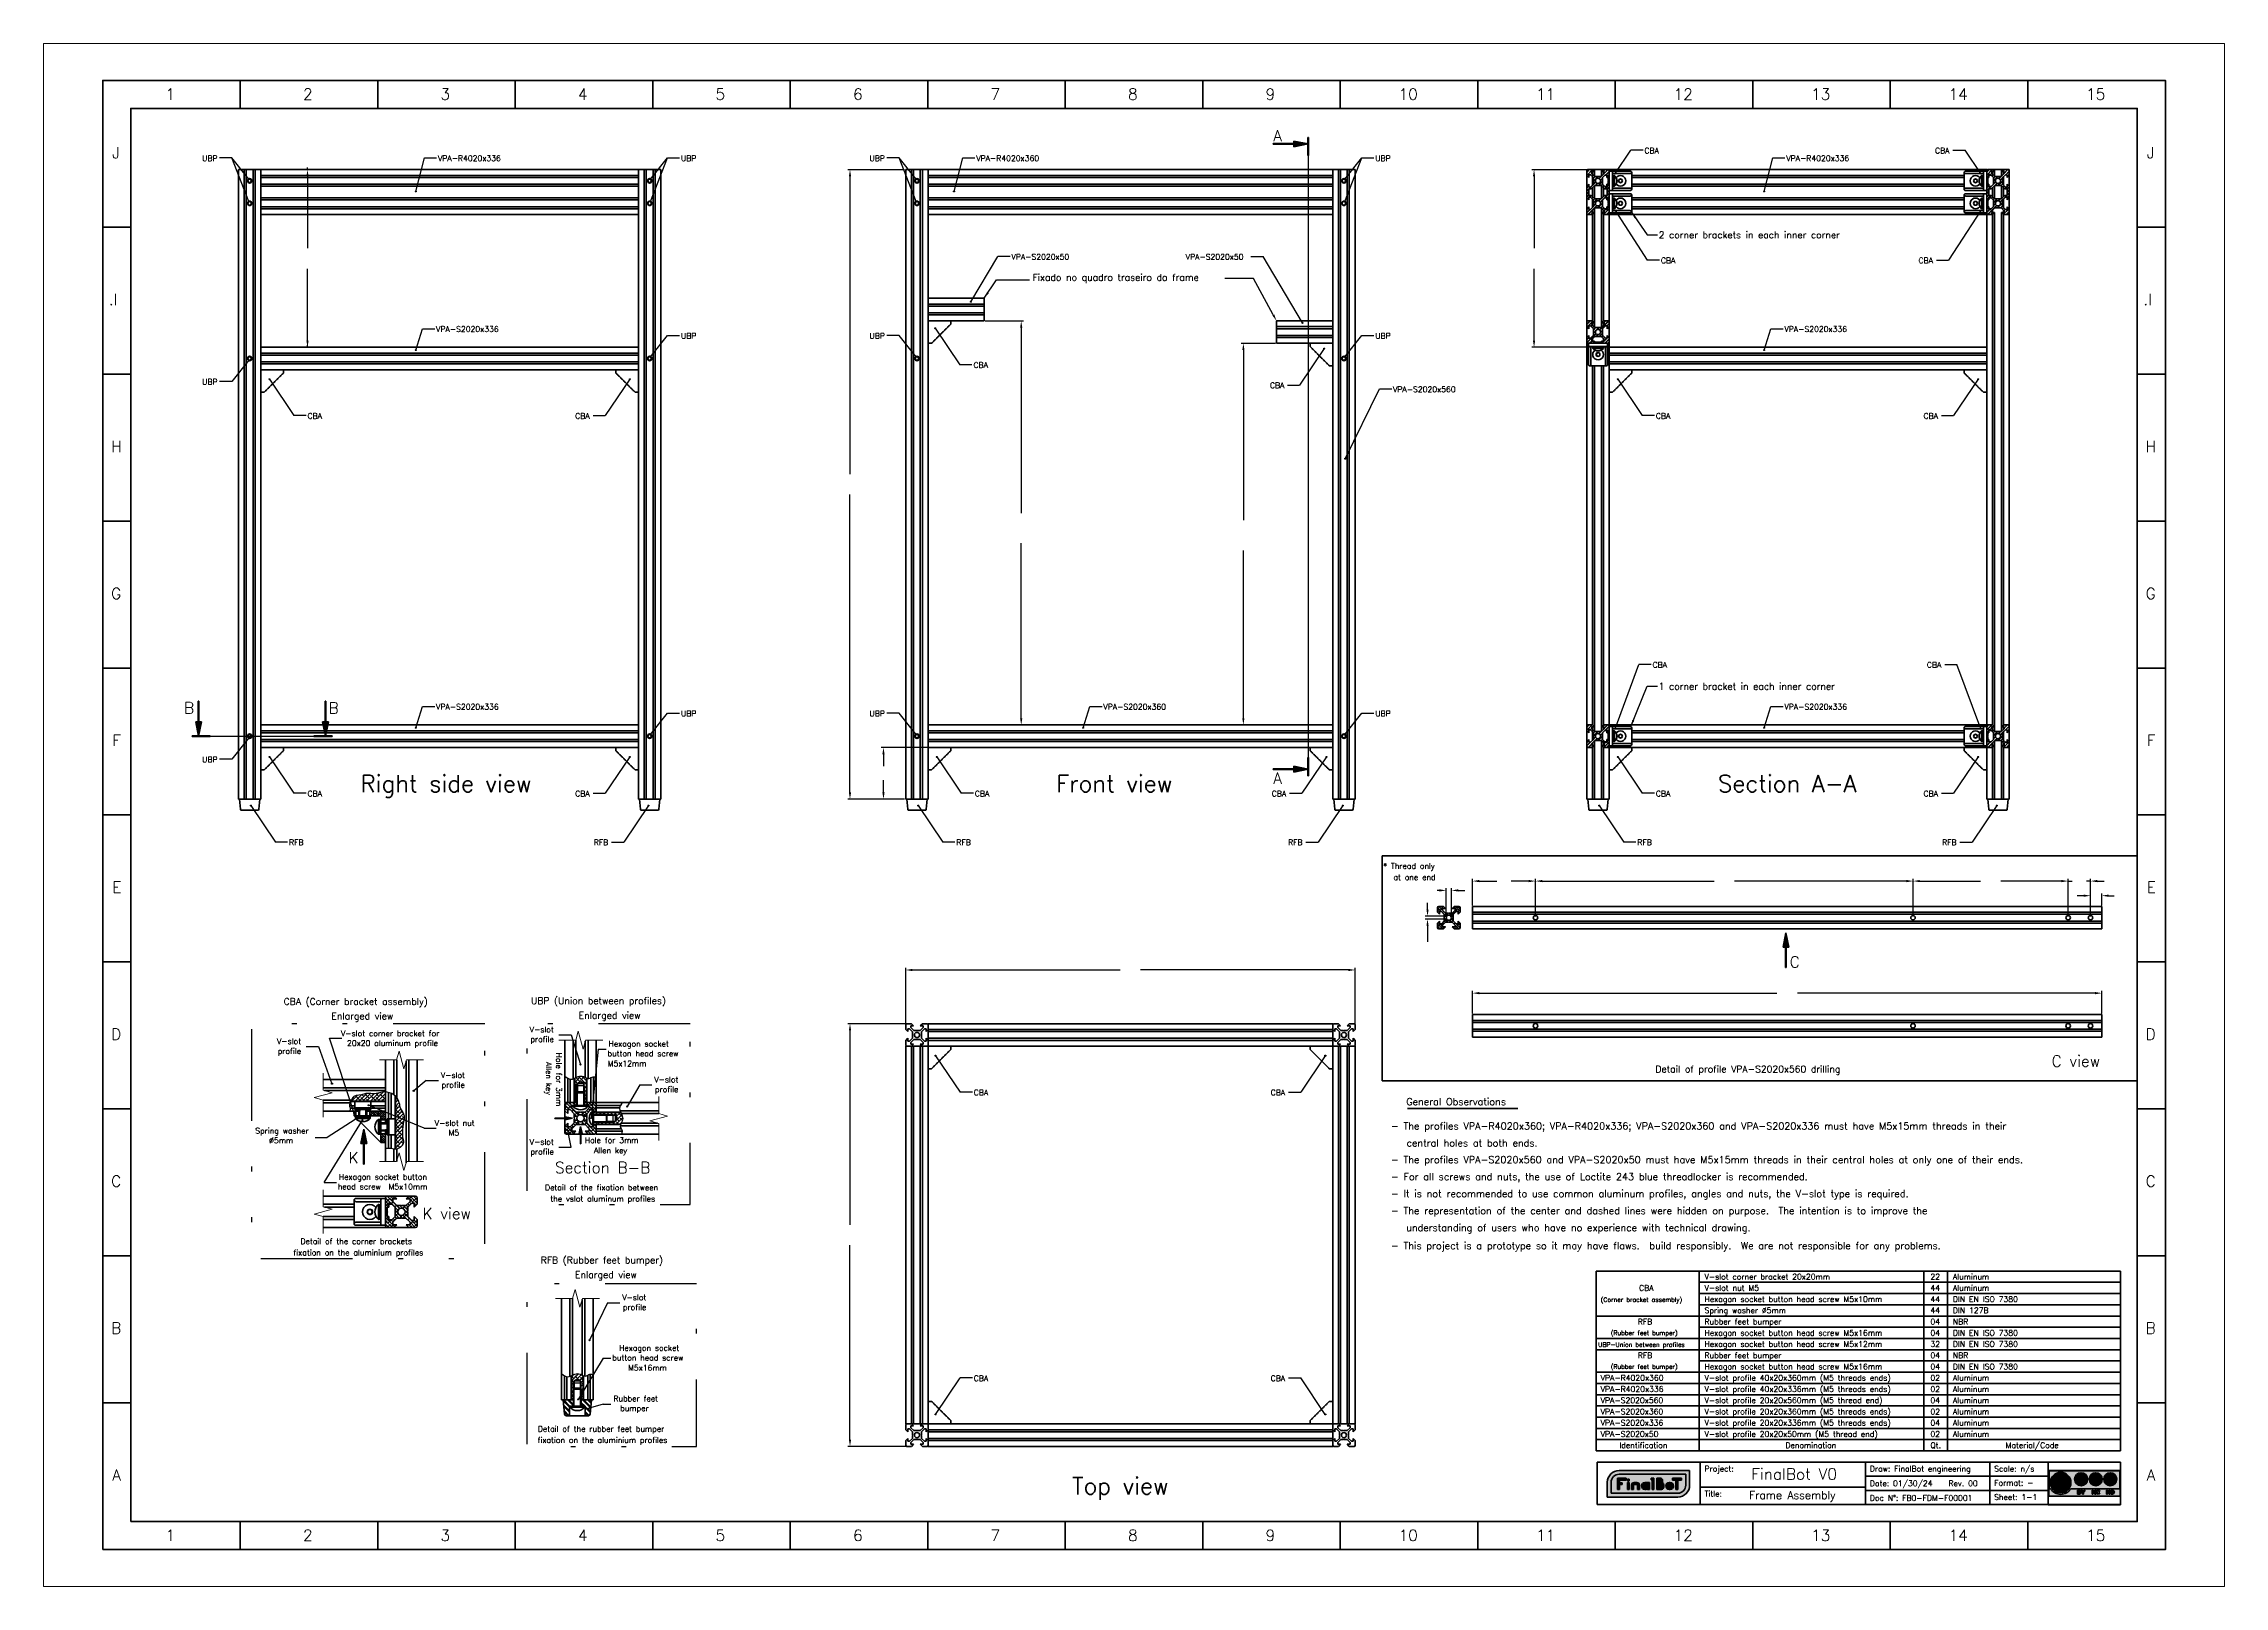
# Paper-space layout 'Paper' of a CAD drawing. Extents: x -11 to 286, y -6 to 204.
# The model-space entities are those that its viewports show. They can reach past a viewport. Long polylines and large blocks are cut down to what shows.
import ezdxf

# ---------------------------------------------------------------- set-up
doc = ezdxf.new("R2010")
doc.units = 0
doc.header["$PDMODE"] = 34
for name, pattern in [('DASHDOTTINY', [3.81, 1.905, -0.9525, 0, -0.9525]), ('DIVIDE', [31.75, 12.7, -6.35, 0, -6.35, 0, -6.35]), ('DIVIDETINY', [4.7625, 1.905, -0.9525, 0, -0.9525, 0, -0.9525])]:
    doc.linetypes.add(name, pattern=pattern)
doc.layers.get('0').update_dxf_attribs({"lineweight": 0})
for name, color, linetype in [('Corte', 130, 'DIVIDE'), ('Cotas', 90, 'Continuous'), ('Detalhe', 132, 'DIVIDETINY'), ('Hachura', 9, 'Continuous')]:
    doc.layers.add(name, color=color, linetype=linetype)
for name, color, linetype, lineweight in [('Encurtamento', 61, 'DASHDOTTINY', 13), ('Fixação e Transmissão', 5, 'Continuous', 50), ('Hotend', 4, 'Continuous', 50), ('Perfis e Cantoneiras', 2, 'Continuous', 50), ('Peças Usinadas', 120, 'Continuous', 50)]:
    doc.layers.add(name, color=color, linetype=linetype, lineweight=lineweight)
doc.styles.get("Standard").update_dxf_attribs({"font": 'romans.shx'})
doc.dimstyles.get("Standard").update_dxf_attribs({"dimtxt": 6, "dimasz": 6, "dimexe": 2, "dimexo": 1, "dimgap": 1, "dimtad": 0, "dimtoh": 1, "dimcen": 0.09, "dimadec": 0, "dimazin": 0, "dimtfac": 1, "dimtdec": 4, "dimtofl": 0, "dimtmove": 0, "dimatfit": 3, "dimfxl": 1, "dimtolj": 1, "dimtzin": 0, "dimarcsym": 0})

# ---------------------------------------------------------------- blocks, each defined once
blk = doc.blocks.new('*D_i')
at = {"color": 0, "linetype": 'ByBlock', "lineweight": -2}
for p, q in [((21309.7, -8825.7), (21268.9, -8825.7)), ((21270.9, -8831.7), (21270.9, -8842.4)), ((21270.9, -8865.7), (21270.9, -8854.9)), ((21289.7, -8871.7), (21268.9, -8871.7))]:
    blk.add_line(p, q, dxfattribs=at)
for points in [[(21270.9, -8825.7), (21269.9, -8831.7), (21270.9, -8825.7), (21271.9, -8831.7)], [(21270.9, -8871.7), (21271.9, -8865.7), (21270.9, -8871.7), (21269.9, -8865.7)]]:
    blk.add_solid(points, dxfattribs=at)
at = {"layer": 'Defpoints', "color": 0, "linetype": 'ByBlock', "lineweight": 0}
for p in [(21270.9, -8825.7), (21310.7, -8825.7), (21270.9, -8871.7), (21290.7, -8871.7)]:
    blk.add_point(p, dxfattribs=at)
blk = doc.blocks.new('*D_k')
at = {"color": 0, "linetype": 'ByBlock', "lineweight": -2}
for p, q in [((21289.7, -8311.7), (21239.1, -8311.7)), ((21241.1, -8317.7), (21241.1, -8582.5)), ((21241.1, -8865.7), (21241.1, -8600.8)), ((21289.7, -8871.7), (21239.1, -8871.7))]:
    blk.add_line(p, q, dxfattribs=at)
for points in [[(21241.1, -8311.7), (21240.1, -8317.7), (21241.1, -8311.7), (21242.1, -8317.7)], [(21241.1, -8871.7), (21242.1, -8865.7), (21241.1, -8871.7), (21240.1, -8865.7)]]:
    blk.add_solid(points, dxfattribs=at)
at = {"layer": 'Defpoints', "color": 0, "linetype": 'ByBlock', "lineweight": 0}
for p in [(21241.1, -8311.7), (21290.7, -8311.7), (21241.1, -8871.7), (21290.7, -8871.7)]:
    blk.add_point(p, dxfattribs=at)
blk = doc.blocks.new('*D_l')
at = {"color": 0, "linetype": 'ByBlock', "lineweight": -2}
for p, q in [((21290.7, -9071.5), (21290.7, -9021.7)), ((21296.7, -9023.7), (21481.6, -9023.7)), ((21684.7, -9023.7), (21499.8, -9023.7)), ((21690.7, -9071.5), (21690.7, -9021.7))]:
    blk.add_line(p, q, dxfattribs=at)
for points in [[(21290.7, -9023.7), (21296.7, -9024.7), (21290.7, -9023.7), (21296.7, -9022.7)], [(21690.7, -9023.7), (21684.7, -9022.7), (21690.7, -9023.7), (21684.7, -9024.7)]]:
    blk.add_solid(points, dxfattribs=at)
at = {"layer": 'Defpoints', "color": 0, "linetype": 'ByBlock', "lineweight": 0}
for p in [(21290.7, -9023.7), (21690.7, -9023.7), (21290.7, -9072.5), (21690.7, -9072.5)]:
    blk.add_point(p, dxfattribs=at)
blk = doc.blocks.new('*D_m')
at = {"color": 0, "linetype": 'ByBlock', "lineweight": -2}
for p, q in [((21290.7, -9071.5), (21239.1, -9071.5)), ((21241.1, -9077.5), (21241.1, -9250.4)), ((21241.1, -9441.5), (21241.1, -9268.6)), ((21290.7, -9447.5), (21239.1, -9447.5))]:
    blk.add_line(p, q, dxfattribs=at)
for points in [[(21241.1, -9071.5), (21240.1, -9077.5), (21241.1, -9071.5), (21242.1, -9077.5)], [(21241.1, -9447.5), (21242.1, -9441.5), (21241.1, -9447.5), (21240.1, -9441.5)]]:
    blk.add_solid(points, dxfattribs=at)
at = {"layer": 'Defpoints', "color": 0, "linetype": 'ByBlock', "lineweight": 0}
for p in [(21241.1, -9071.5), (21291.7, -9071.5), (21241.1, -9447.5), (21291.7, -9447.5)]:
    blk.add_point(p, dxfattribs=at)
blk = doc.blocks.new('*D_o')
at = {"color": 0, "linetype": 'ByBlock', "lineweight": -2}
for p, q in [((21361.5, -8446.2), (21395.5, -8446.2)), ((21393.5, -8452.2), (21393.5, -8617.2)), ((21393.5, -8799.7), (21393.5, -8644.1)), ((21392.5, -8805.7), (21395.5, -8805.7))]:
    blk.add_line(p, q, dxfattribs=at)
for points in [[(21393.5, -8446.2), (21392.5, -8452.2), (21393.5, -8446.2), (21394.5, -8452.2)], [(21393.5, -8805.7), (21394.5, -8799.7), (21393.5, -8805.7), (21392.5, -8799.7)]]:
    blk.add_solid(points, dxfattribs=at)
at = {"layer": 'Defpoints', "color": 0, "linetype": 'ByBlock', "lineweight": 0}
for p in [(21360.5, -8446.2), (21393.5, -8446.2), (21391.5, -8805.7), (21393.5, -8805.7)]:
    blk.add_point(p, dxfattribs=at)
blk = doc.blocks.new('*D_p')
at = {"color": 0, "linetype": 'ByBlock', "lineweight": -2}
for p, q in [((21619.7, -8466.2), (21589.2, -8466.2)), ((21591.2, -8472.2), (21591.2, -8623.6)), ((21591.2, -8799.7), (21591.2, -8650.4)), ((21592.2, -8805.7), (21593.2, -8805.7))]:
    blk.add_line(p, q, dxfattribs=at)
for points in [[(21591.2, -8466.2), (21590.2, -8472.2), (21591.2, -8466.2), (21592.2, -8472.2)], [(21591.2, -8805.7), (21592.2, -8799.7), (21591.2, -8805.7), (21590.2, -8799.7)]]:
    blk.add_solid(points, dxfattribs=at)
at = {"layer": 'Defpoints', "color": 0, "linetype": 'ByBlock', "lineweight": 0}
for p in [(21591.2, -8466.2), (21620.7, -8466.2), (21591.2, -8805.7), (21591.2, -8805.7)]:
    blk.add_point(p, dxfattribs=at)
blk = doc.blocks.new('*D')
at = {"color": 0, "linetype": 'ByBlock', "lineweight": -2}
for p, q in [((20758.3, -8310.7), (20758.3, -8309.7)), ((20758.3, -8317.7), (20758.3, -8381.5)), ((20758.3, -8463.7), (20758.3, -8399.8)), ((20758.3, -8468.7), (20758.3, -8467.7))]:
    blk.add_line(p, q, dxfattribs=at)
for points in [[(20758.3, -8311.7), (20757.3, -8317.7), (20758.3, -8311.7), (20759.3, -8317.7)], [(20758.3, -8469.7), (20759.3, -8463.7), (20758.3, -8469.7), (20757.3, -8463.7)]]:
    blk.add_solid(points, dxfattribs=at)
at = {"layer": 'Defpoints', "color": 0, "linetype": 'ByBlock', "lineweight": 0}
for p in [(20758.3, -8311.7), (20758.3, -8311.7), (20758.3, -8469.7), (20758.3, -8469.7)]:
    blk.add_point(p, dxfattribs=at)
blk = doc.blocks.new('*D_0')
at = {"color": 0, "linetype": 'ByBlock', "lineweight": -2}
for p, q in [((21896.8, -8311.7), (21847.9, -8311.7)), ((21849.9, -8317.7), (21849.9, -8381.5)), ((21849.9, -8463.7), (21849.9, -8399.8)), ((21915.8, -8469.7), (21847.9, -8469.7))]:
    blk.add_line(p, q, dxfattribs=at)
for points in [[(21849.9, -8311.7), (21848.9, -8317.7), (21849.9, -8311.7), (21850.9, -8317.7)], [(21849.9, -8469.7), (21850.9, -8463.7), (21849.9, -8469.7), (21848.9, -8463.7)]]:
    blk.add_solid(points, dxfattribs=at)
at = {"layer": 'Defpoints', "color": 0, "linetype": 'ByBlock', "lineweight": 0}
for p in [(21849.9, -8311.7), (21897.8, -8311.7), (21849.9, -8469.7), (21916.8, -8469.7)]:
    blk.add_point(p, dxfattribs=at)
blk = doc.blocks.new('*D_1')
at = {"color": 0, "linetype": 'ByBlock', "lineweight": -2}
for p, q in [((21795.2, -8966.2), (21795.2, -8942.6)), ((21801.2, -8944.6), (21816.9, -8944.6)), ((21845.2, -8944.6), (21829.5, -8944.6)), ((21851.2, -8976.2), (21851.2, -8942.6))]:
    blk.add_line(p, q, dxfattribs=at)
for points in [[(21795.2, -8944.6), (21801.2, -8945.6), (21795.2, -8944.6), (21801.2, -8943.6)], [(21851.2, -8944.6), (21845.2, -8943.6), (21851.2, -8944.6), (21845.2, -8945.6)]]:
    blk.add_solid(points, dxfattribs=at)
at = {"layer": 'Defpoints', "color": 0, "linetype": 'ByBlock', "lineweight": 0}
for p in [(21795.2, -8944.6), (21851.2, -8944.6), (21795.2, -8967.2), (21851.2, -8977.2)]:
    blk.add_point(p, dxfattribs=at)
blk = doc.blocks.new('*D_2')
at = {"color": 0, "linetype": 'ByBlock', "lineweight": -2}
for p, q in [((21851.2, -8976.2), (21851.2, -8942.6)), ((21857.2, -8944.6), (22010.1, -8944.6)), ((22181.2, -8944.6), (22028.3, -8944.6)), ((22187.2, -8976.2), (22187.2, -8942.6))]:
    blk.add_line(p, q, dxfattribs=at)
for points in [[(21851.2, -8944.6), (21857.2, -8945.6), (21851.2, -8944.6), (21857.2, -8943.6)], [(22187.2, -8944.6), (22181.2, -8943.6), (22187.2, -8944.6), (22181.2, -8945.6)]]:
    blk.add_solid(points, dxfattribs=at)
at = {"layer": 'Defpoints', "color": 0, "linetype": 'ByBlock', "lineweight": 0}
for p in [(21851.2, -8944.6), (22187.2, -8944.6), (21851.2, -8977.2), (22187.2, -8977.2)]:
    blk.add_point(p, dxfattribs=at)
blk = doc.blocks.new('*D_3')
at = {"color": 0, "linetype": 'ByBlock', "lineweight": -2}
for p, q in [((22187.2, -8976.2), (22187.2, -8942.6)), ((22193.2, -8944.6), (22247.1, -8944.6)), ((22319.2, -8944.6), (22265.3, -8944.6)), ((22325.2, -8976.2), (22325.2, -8942.6))]:
    blk.add_line(p, q, dxfattribs=at)
for points in [[(22187.2, -8944.6), (22193.2, -8945.6), (22187.2, -8944.6), (22193.2, -8943.6)], [(22325.2, -8944.6), (22319.2, -8943.6), (22325.2, -8944.6), (22319.2, -8945.6)]]:
    blk.add_solid(points, dxfattribs=at)
at = {"layer": 'Defpoints', "color": 0, "linetype": 'ByBlock', "lineweight": 0}
for p in [(22187.2, -8944.6), (22325.2, -8944.6), (22187.2, -8977.2), (22325.2, -8977.2)]:
    blk.add_point(p, dxfattribs=at)
blk = doc.blocks.new('*D_4')
at = {"color": 0, "linetype": 'ByBlock', "lineweight": -2}
for p, q in [((22319.2, -8944.6), (22313.2, -8944.6)), ((22325.2, -8976.2), (22325.2, -8942.6)), ((22325.2, -8944.6), (22328.9, -8944.6)), ((22345.2, -8944.6), (22341.5, -8944.6)), ((22345.2, -8976.2), (22345.2, -8942.6)), ((22351.2, -8944.6), (22357.2, -8944.6))]:
    blk.add_line(p, q, dxfattribs=at)
for points in [[(22325.2, -8944.6), (22319.2, -8943.6), (22325.2, -8944.6), (22319.2, -8945.6)], [(22345.2, -8944.6), (22351.2, -8945.6), (22345.2, -8944.6), (22351.2, -8943.6)]]:
    blk.add_solid(points, dxfattribs=at)
at = {"layer": 'Defpoints', "color": 0, "linetype": 'ByBlock', "lineweight": 0}
for p in [(22325.2, -8944.6), (22345.2, -8944.6), (22325.2, -8977.2), (22345.2, -8977.2)]:
    blk.add_point(p, dxfattribs=at)
blk = doc.blocks.new('*D_5')
at = {"color": 0, "linetype": 'ByBlock', "lineweight": -2}
for p, q in [((22339.2, -8957.6), (22333.2, -8957.6)), ((22345.2, -8976.2), (22345.2, -8955.6)), ((22355.2, -8966.2), (22355.2, -8955.6)), ((22361.2, -8957.6), (22366.3, -8957.6))]:
    blk.add_line(p, q, dxfattribs=at)
for points in [[(22345.2, -8957.6), (22339.2, -8956.6), (22345.2, -8957.6), (22339.2, -8958.6)], [(22355.2, -8957.6), (22361.2, -8958.6), (22355.2, -8957.6), (22361.2, -8956.6)]]:
    blk.add_solid(points, dxfattribs=at)
at = {"layer": 'Defpoints', "color": 0, "linetype": 'ByBlock', "lineweight": 0}
for p in [(22345.2, -8957.6), (22355.2, -8957.6), (22345.2, -8977.2), (22355.2, -8967.2)]:
    blk.add_point(p, dxfattribs=at)
blk = doc.blocks.new('*D_6')
at = {"color": 0, "linetype": 'ByBlock', "lineweight": -2}
for p, q in [((21795.2, -9062.3), (21795.2, -9042.3)), ((21801.2, -9044.3), (22066.1, -9044.3)), ((22349.2, -9044.3), (22084.3, -9044.3)), ((22355.2, -9062.3), (22355.2, -9042.3))]:
    blk.add_line(p, q, dxfattribs=at)
for points in [[(21795.2, -9044.3), (21801.2, -9045.3), (21795.2, -9044.3), (21801.2, -9043.3)], [(22355.2, -9044.3), (22349.2, -9043.3), (22355.2, -9044.3), (22349.2, -9045.3)]]:
    blk.add_solid(points, dxfattribs=at)
at = {"layer": 'Defpoints', "color": 0, "linetype": 'ByBlock', "lineweight": 0}
for p in [(21795.2, -9044.3), (22355.2, -9044.3), (21795.2, -9063.3), (22355.2, -9063.3)]:
    blk.add_point(p, dxfattribs=at)
blk = doc.blocks.new('*D_8')
at = {"color": 0, "linetype": 'ByBlock', "lineweight": -2}
for p, q in [((21755.1, -8969.9), (21755.1, -8963.9)), ((21769.1, -8975.9), (21753.1, -8975.9)), ((21769.1, -8978.4), (21753.1, -8978.4)), ((21755.1, -8984.4), (21755.1, -8998.7))]:
    blk.add_line(p, q, dxfattribs=at)
for points in [[(21755.1, -8975.9), (21756.1, -8969.9), (21755.1, -8975.9), (21754.1, -8969.9)], [(21755.1, -8978.4), (21754.1, -8984.4), (21755.1, -8978.4), (21756.1, -8984.4)]]:
    blk.add_solid(points, dxfattribs=at)
at = {"layer": 'Defpoints', "color": 0, "linetype": 'ByBlock', "lineweight": 0}
for p in [(21755.1, -8975.9), (21755.1, -8978.4), (21770.1, -8975.9), (21770.1, -8978.4)]:
    blk.add_point(p, dxfattribs=at)
blk = doc.blocks.new('Logo CC')
at = {"layer": 'Peças Usinadas'}
h = blk.add_hatch(color=252, dxfattribs=at)
h.dxf.hatch_style = 1
h.paths.add_polyline_path([(20.5, 4.9, 0.414214), (20, 5.3), (-17.2, 5.3, 0.414214), (-17.6, 4.9), (-17.6, -7.9, 0.414214), (-17.2, -8.3), (20, -8.3, 0.414214), (20.5, -7.9), (20.5, 4.9)])
h.paths.add_polyline_path([(-16.6, -4.4), (-17.4, -4.4), (-17.4, 4.9, -0.414214), (-17.2, 5.1), (20, 5.1, -0.414214), (20.3, 4.9), (20.3, -4.4), (-5.8, -4.4, -0.563159), (-16.6, -4.4)], flags=16)
h.paths.add_polyline_path([(-16.7, -1.1, -1), (-5.7, -1.1, -1), (-16.7, -1.1)], flags=0)
h.paths.add_polyline_path([(-2.3, -5.1), (-1.1, -5.1, -0.661969), (-0.9, -6.1, -0.788457), (-1.1, -7.2), (-2.3, -7.2), (-2.3, -5.1)], flags=16)
h.paths.add_polyline_path([(-0.2, -5.1), (0.3, -5.1), (0.8, -6), (1.3, -5.1), (1.8, -5.1), (1, -6.4), (1, -7.3), (0.8, -7.3), (0.5, -7.3), (0.5, -6.4), (-0.2, -5.1)], flags=16)
h.paths.add_polyline_path([(5.6, -5.1), (6, -5.1), (7, -6.4), (7, -5.1), (7.5, -5.1), (7.5, -7.2), (7, -7.2), (6, -5.9), (6, -7.2), (5.6, -7.2), (5.6, -5.1)], flags=16)
h.paths.add_polyline_path([(7.8, -5.7, -0.213732), (8.5, -5.1, -0.134698), (9.1, -5.1, -0.397759), (9.7, -5.8), (9.2, -5.8, 0.6511), (8.3, -5.6, 0.22418), (8.3, -6.6, 0.699149), (9.2, -6.5), (9.7, -6.5, -0.390337), (8.8, -7.3, -0.329081), (7.8, -6.6, -0.166195), (7.8, -5.7)], flags=16)
h.paths.add_polyline_path([(13.3, -5.1), (13.8, -5.1), (14.7, -6.4), (14.7, -5.1), (15.2, -5.1), (15.2, -7.2), (14.7, -7.2), (13.8, -5.9), (13.8, -7.2), (13.3, -7.2), (13.3, -5.1)], flags=16)
h.paths.add_polyline_path([(15.7, -5.1), (16.6, -5.1, -0.863396), (16.6, -7.2), (15.7, -7.2), (15.7, -5.1)], flags=16)
h.paths.add_polyline_path([(16, -5.5), (16.6, -5.5, -0.611418), (16.6, -6.9), (16, -6.9), (16, -5.5)], flags=0)
h.paths.add_polyline_path([(-1.8, -5.4), (-1.3, -5.4, -0.888745), (-1.3, -5.9), (-1.8, -5.9), (-1.8, -5.4)], flags=0)
h.paths.add_polyline_path([(-1.8, -6.4), (-1.2, -6.4, -0.888745), (-1.2, -6.9), (-1.8, -6.9), (-1.8, -6.4)], flags=0)
h.paths.add_polyline_path([(-6.8, -1.1, -1), (-15.6, -1.1, -1), (-6.8, -1.1)], flags=0)
h.paths.add_polyline_path([(3.1, 0.7, -1), (-3.8, 0.7, -1), (3.1, 0.7)], flags=0)
h.paths.add_polyline_path([(2.6, 0.7, -1), (-3.3, 0.7, -1), (2.6, 0.7)], flags=0)
h.paths.add_polyline_path([(-1.1, 1.4, -0.414214), (-0.9, 1.6), (-0.3, 1.6), (0.2, 1.6, -0.414213), (0.4, 1.4), (0.4, 0), (0, 0), (0, -1.5), (-0.3, -1.5), (-0.7, -1.5), (-0.7, 0), (-1.1, 0), (-1.1, 1.4)], flags=0)
h.paths.add_polyline_path([(10.9, 0.7, -1), (4, 0.7, -1), (10.9, 0.7)], flags=0)
h.paths.add_polyline_path([(4.7, 1.8), (6.7, 0.9, 0.109981), (8.1, 0.2, -0.673703), (8.2, -0.1, -0.259108), (6.8, -0.2), (6.5, -0.5, 0.155874), (7.4, -0.9), (7.4, -1.3), (7.6, -1.3), (7.6, -0.9, 0.142846), (8.5, -0.6, 0.147289), (8.8, 0), (10.1, -0.6, -0.962523), (4.7, 1.8)], flags=0)
h.paths.add_polyline_path([(7.3, 1.7, -0.154068), (8.2, 1.7), (8.4, 2, 0.096441), (7.6, 2.2), (7.6, 2.8), (7.4, 2.8), (7.4, 2.3, 0.305146), (6.4, 1.6), (5, 2.2, -0.876811), (10.3, -0.2), (7.3, 1.2, -0.730169), (7.3, 1.7)], flags=0)
h.paths.add_polyline_path([(18.7, 0.7, -1), (11.8, 0.7, -1), (18.7, 0.7)], flags=0)
h.paths.add_polyline_path([(18.2, 0.7, -1), (12.3, 0.7, -1), (18.2, 0.7)], flags=0)
h.paths.add_polyline_path([(14.1, 1.4), (16.6, 1.4), (16.6, 1), (14.1, 1), (14.1, 1.4)], flags=0)
h.paths.add_polyline_path([(-11.3, -0.2), (-11.9, -0.5, 0.450891), (-13.1, -0.3, 0.349848), (-13, -2, 0.361747), (-11.8, -1.7), (-11.3, -2.1, -0.517788), (-13.9, -2.3, -0.339698), (-13.9, -0.1, -0.489965), (-11.3, -0.2)], flags=0)
h.paths.add_polyline_path([(-8.1, -0.2), (-8.7, -0.5, 0.450891), (-10, -0.3, 0.349848), (-9.9, -2, 0.361747), (-8.6, -1.7), (-8.2, -2.1, -0.517788), (-10.7, -2.3, -0.339698), (-10.7, -0.1, -0.489965), (-8.1, -0.2)], flags=0)
h.paths.add_polyline_path([(14.1, 0.3), (16.6, 0.3), (16.6, -0.2), (14.1, -0.2), (14.1, 0.3)], flags=0)
h.paths.add_polyline_path([(0, 2.4, -1), (-0.7, 2.4, -1), (0, 2.4)], flags=0)
h = blk.add_hatch(color=254, dxfattribs=at)
h.dxf.hatch_style = 1
h.paths.add_polyline_path([(20.3, 4.9, 0.414214), (20, 5.1), (-17.2, 5.1, 0.414214), (-17.4, 4.9), (-17.4, -4.4), (-16.6, -4.4, 0.563159), (-5.8, -4.4), (20.3, -4.4), (20.3, 4.9)])
h.paths.add_polyline_path([(-5.7, -1.1, -1), (-16.7, -1.1, -1), (-5.7, -1.1)], flags=16)
h.paths.add_polyline_path([(-6.8, -1.1, -1), (-15.6, -1.1, -1), (-6.8, -1.1)], flags=0)
h.paths.add_polyline_path([(3.1, 0.7, -1), (-3.8, 0.7, -1), (3.1, 0.7)], flags=16)
h.paths.add_polyline_path([(2.6, 0.7, -1), (-3.3, 0.7, -1), (2.6, 0.7)], flags=0)
h.paths.add_polyline_path([(-1.1, 1.4, -0.414214), (-0.9, 1.6), (-0.3, 1.6), (0.2, 1.6, -0.414213), (0.4, 1.4), (0.4, 0), (0, 0), (0, -1.5), (-0.3, -1.5), (-0.7, -1.5), (-0.7, 0), (-1.1, 0), (-1.1, 1.4)], flags=0)
h.paths.add_polyline_path([(10.9, 0.7, -1), (4, 0.7, -1), (10.9, 0.7)], flags=16)
h.paths.add_polyline_path([(4.7, 1.8), (6.7, 0.9, 0.109981), (8.1, 0.2, -0.673703), (8.2, -0.1, -0.259108), (6.8, -0.2), (6.5, -0.5, 0.155874), (7.4, -0.9), (7.4, -1.3), (7.6, -1.3), (7.6, -0.9, 0.142846), (8.5, -0.6, 0.147289), (8.8, 0), (10.1, -0.6, -0.962523), (4.7, 1.8)], flags=0)
h.paths.add_polyline_path([(7.3, 1.7, -0.154068), (8.2, 1.7), (8.4, 2, 0.096441), (7.6, 2.2), (7.6, 2.8), (7.4, 2.8), (7.4, 2.3, 0.305146), (6.4, 1.6), (5, 2.2, -0.876811), (10.3, -0.2), (7.3, 1.2, -0.730169), (7.3, 1.7)], flags=0)
h.paths.add_polyline_path([(18.7, 0.7, -1), (11.8, 0.7, -1), (18.7, 0.7)], flags=16)
h.paths.add_polyline_path([(18.2, 0.7, -1), (12.3, 0.7, -1), (18.2, 0.7)], flags=0)
h.paths.add_polyline_path([(14.1, 1.4), (16.6, 1.4), (16.6, 1), (14.1, 1), (14.1, 1.4)], flags=0)
h.paths.add_polyline_path([(-11.3, -0.2), (-11.9, -0.5, 0.450891), (-13.1, -0.3, 0.349848), (-13, -2, 0.361747), (-11.8, -1.7), (-11.3, -2.1, -0.517788), (-13.9, -2.3, -0.339698), (-13.9, -0.1, -0.489965), (-11.3, -0.2)], flags=0)
h.paths.add_polyline_path([(-8.1, -0.2), (-8.7, -0.5, 0.450891), (-10, -0.3, 0.349848), (-9.9, -2, 0.361747), (-8.6, -1.7), (-8.2, -2.1, -0.517788), (-10.7, -2.3, -0.339698), (-10.7, -0.1, -0.489965), (-8.1, -0.2)], flags=0)
h.paths.add_polyline_path([(14.1, 0.3), (16.6, 0.3), (16.6, -0.2), (14.1, -0.2), (14.1, 0.3)], flags=0)
h.paths.add_polyline_path([(0, 2.4, -1), (-0.7, 2.4, -1), (0, 2.4)], flags=0)
h = blk.add_hatch(color=252, dxfattribs=at)
h.dxf.hatch_style = 1
h.paths.add_polyline_path([(-5.7, -1.1, 1), (-16.7, -1.1, 1), (-5.7, -1.1)])
h.paths.add_polyline_path([(-15.6, -1.1, -1), (-6.8, -1.1, -1), (-15.6, -1.1)], flags=16)
h.paths.add_polyline_path([(-13.9, -0.1, -0.489965), (-11.3, -0.2), (-11.9, -0.5, 0.450891), (-13.1, -0.3, 0.349848), (-13, -2, 0.361747), (-11.8, -1.7), (-11.3, -2.1, -0.517788), (-13.9, -2.3, -0.339698), (-13.9, -0.1)], flags=0)
h.paths.add_polyline_path([(-10.7, -0.1, -0.489965), (-8.1, -0.2), (-8.7, -0.5, 0.450891), (-10, -0.3, 0.349848), (-9.9, -2, 0.361747), (-8.6, -1.7), (-8.2, -2.1, -0.517788), (-10.7, -2.3, -0.339698), (-10.7, -0.1)], flags=0)
h = blk.add_hatch(color=7, dxfattribs=at)
h.dxf.hatch_style = 1
h.paths.add_polyline_path([(-6.8, -1.1, 1), (-15.6, -1.1, 1), (-6.8, -1.1)])
h.paths.add_polyline_path([(-13.9, -0.1, -0.489965), (-11.3, -0.2), (-11.9, -0.5, 0.450891), (-13.1, -0.3, 0.349848), (-13, -2, 0.361747), (-11.8, -1.7), (-11.3, -2.1, -0.517788), (-13.9, -2.3, -0.339698), (-13.9, -0.1)], flags=16)
h.paths.add_polyline_path([(-10.7, -0.1, -0.489965), (-8.1, -0.2), (-8.7, -0.5, 0.450891), (-10, -0.3, 0.349848), (-9.9, -2, 0.361747), (-8.6, -1.7), (-8.2, -2.1, -0.517788), (-10.7, -2.3, -0.339698), (-10.7, -0.1)], flags=16)
h = blk.add_hatch(color=252, dxfattribs=at)
h.dxf.hatch_style = 1
h.paths.add_polyline_path([(-11.3, -2.1), (-11.8, -1.7, -0.361747), (-13, -2, -0.349848), (-13.1, -0.3, -0.450891), (-11.9, -0.5), (-11.3, -0.2, 0.489965), (-13.9, -0.1, 0.339698), (-13.9, -2.3, 0.517788), (-11.3, -2.1)])
h = blk.add_hatch(color=252, dxfattribs=at)
h.dxf.hatch_style = 1
h.paths.add_polyline_path([(-8.2, -2.1), (-8.6, -1.7, -0.361747), (-9.9, -2, -0.349848), (-10, -0.3, -0.450891), (-8.7, -0.5), (-8.1, -0.2, 0.489965), (-10.7, -0.1, 0.339698), (-10.7, -2.3, 0.517788), (-8.2, -2.1)])
h = blk.add_hatch(color=252, dxfattribs=at)
h.dxf.hatch_style = 1
h.paths.add_polyline_path([(3.1, 0.7, 1), (-3.8, 0.7, 1), (3.1, 0.7)])
h.paths.add_polyline_path([(2.6, 0.7, -1), (-3.3, 0.7, -1), (2.6, 0.7)], flags=16)
h.paths.add_polyline_path([(-0.9, 1.6), (-0.3, 1.6), (0.2, 1.6, -0.414213), (0.4, 1.4), (0.4, 0), (0, 0), (0, -1.5), (-0.3, -1.5), (-0.7, -1.5), (-0.7, 0), (-1.1, 0), (-1.1, 1.4, -0.414214), (-0.9, 1.6)], flags=0)
h.paths.add_polyline_path([(0, 2.4, -1), (-0.7, 2.4, -1), (0, 2.4)], flags=0)
h = blk.add_hatch(color=7, dxfattribs=at)
h.dxf.hatch_style = 1
h.paths.add_polyline_path([(2.6, 0.7, 1), (-3.3, 0.7, 1), (2.6, 0.7)])
h.paths.add_polyline_path([(-0.9, 1.6), (-0.3, 1.6), (0.2, 1.6, -0.414213), (0.4, 1.4), (0.4, 0), (0, 0), (0, -1.5), (-0.3, -1.5), (-0.7, -1.5), (-0.7, 0), (-1.1, 0), (-1.1, 1.4, -0.414214), (-0.9, 1.6)], flags=16)
h.paths.add_polyline_path([(0, 2.4, -1), (-0.7, 2.4, -1), (0, 2.4)], flags=16)
h = blk.add_hatch(color=252, dxfattribs=at)
h.dxf.hatch_style = 1
h.paths.add_polyline_path([(0.4, 1.4, 0.414214), (0.2, 1.6), (-0.3, 1.6), (-0.9, 1.6, 0.414214), (-1.1, 1.4), (-1.1, 0), (-0.7, 0), (-0.7, -1.5), (-0.3, -1.5), (0, -1.5), (0, 0), (0.4, 0), (0.4, 1.4)])
h = blk.add_hatch(color=252, dxfattribs=at)
h.dxf.hatch_style = 1
h.paths.add_polyline_path([(0, 2.4, 1), (-0.7, 2.4, 1), (0, 2.4)])
h = blk.add_hatch(color=252, dxfattribs=at)
h.dxf.hatch_style = 1
h.paths.add_polyline_path([(10.9, 0.7, 1), (4, 0.7, 1), (10.9, 0.7)])
h.paths.add_polyline_path([(4.7, 1.8), (6.7, 0.9, 0.109981), (8.1, 0.2, -0.673703), (8.2, -0.1, -0.259108), (6.8, -0.2), (6.5, -0.5, 0.155874), (7.4, -0.9), (7.4, -1.3), (7.6, -1.3), (7.6, -0.9, 0.142846), (8.5, -0.6, 0.147289), (8.8, 0), (10.1, -0.6, -0.962523), (4.7, 1.8)], flags=16)
h.paths.add_polyline_path([(10.3, -0.2), (7.3, 1.2, -0.730169), (7.3, 1.7, -0.154068), (8.2, 1.7), (8.4, 2, 0.096441), (7.6, 2.2), (7.6, 2.8), (7.4, 2.8), (7.4, 2.3, 0.305146), (6.4, 1.6), (5, 2.2, -0.876811), (10.3, -0.2)], flags=16)
h = blk.add_hatch(color=7, dxfattribs=at)
h.dxf.hatch_style = 1
h.paths.add_polyline_path([(6.7, 0.9), (4.7, 1.8, 0.962523), (10.1, -0.6), (8.8, 0, -0.147289), (8.5, -0.6, -0.142846), (7.6, -0.9), (7.6, -1.3), (7.4, -1.3), (7.4, -0.9, -0.155874), (6.5, -0.5), (6.8, -0.2, 0.259108), (8.2, -0.1, 0.673703), (8.1, 0.2, -0.109981), (6.7, 0.9)])
h = blk.add_hatch(color=7, dxfattribs=at)
h.dxf.hatch_style = 1
h.paths.add_polyline_path([(7.4, 2.8), (7.6, 2.8), (7.6, 2.2, -0.096441), (8.4, 2), (8.2, 1.7, 0.154068), (7.3, 1.7, 0.730169), (7.3, 1.2), (10.3, -0.2, 0.876811), (5, 2.2), (6.4, 1.6, -0.305146), (7.4, 2.3), (7.4, 2.8)])
h = blk.add_hatch(color=252, dxfattribs=at)
h.dxf.hatch_style = 1
h.paths.add_polyline_path([(18.7, 0.7, 1), (11.8, 0.7, 1), (18.7, 0.7)])
h.paths.add_polyline_path([(18.2, 0.7, -1), (12.3, 0.7, -1), (18.2, 0.7)], flags=16)
h.paths.add_polyline_path([(14.1, 1.4), (16.6, 1.4), (16.6, 1), (14.1, 1), (14.1, 1.4)], flags=0)
h.paths.add_polyline_path([(14.1, 0.3), (16.6, 0.3), (16.6, -0.2), (14.1, -0.2), (14.1, 0.3)], flags=0)
h = blk.add_hatch(color=7, dxfattribs=at)
h.dxf.hatch_style = 1
h.paths.add_polyline_path([(12.3, 0.7, 1), (18.2, 0.7, 1), (12.3, 0.7)])
h.paths.add_polyline_path([(14.1, 1.4), (16.6, 1.4), (16.6, 1), (14.1, 1), (14.1, 1.4)], flags=16)
h.paths.add_polyline_path([(14.1, 0.3), (16.6, 0.3), (16.6, -0.2), (14.1, -0.2), (14.1, 0.3)], flags=16)
h = blk.add_hatch(color=252, dxfattribs=at)
h.dxf.hatch_style = 1
h.paths.add_polyline_path([(16.6, 1.4), (14.1, 1.4), (14.1, 1), (16.6, 1), (16.6, 1.4)])
h = blk.add_hatch(color=252, dxfattribs=at)
h.dxf.hatch_style = 1
h.paths.add_polyline_path([(16.6, 0.3), (14.1, 0.3), (14.1, -0.2), (16.6, -0.2), (16.6, 0.3)])
h = blk.add_hatch(color=7, dxfattribs=at)
h.dxf.hatch_style = 1
h.paths.add_polyline_path([(-0.9, -6.1, 0.661969), (-1.1, -5.1), (-2.3, -5.1), (-2.3, -7.2), (-1.1, -7.2, 0.788457), (-0.9, -6.1)])
h.paths.add_polyline_path([(-1.8, -5.4), (-1.3, -5.4, -0.888745), (-1.3, -5.9), (-1.8, -5.9), (-1.8, -5.4)], flags=16)
h.paths.add_polyline_path([(-1.8, -6.4), (-1.2, -6.4, -0.888745), (-1.2, -6.9), (-1.8, -6.9), (-1.8, -6.4)], flags=16)
h = blk.add_hatch(color=252, dxfattribs=at)
h.dxf.hatch_style = 1
h.paths.add_polyline_path([(-1.3, -5.4), (-1.8, -5.4), (-1.8, -5.9), (-1.3, -5.9, 0.888745), (-1.3, -5.4)])
h = blk.add_hatch(color=252, dxfattribs=at)
h.dxf.hatch_style = 1
h.paths.add_polyline_path([(-1.2, -6.4), (-1.8, -6.4), (-1.8, -6.9), (-1.2, -6.9, 0.888745), (-1.2, -6.4)])
h = blk.add_hatch(color=7, dxfattribs=at)
h.dxf.hatch_style = 1
h.paths.add_polyline_path([(1.8, -5.1), (1.3, -5.1), (0.8, -6), (0.3, -5.1), (-0.2, -5.1), (0.5, -6.4), (0.5, -7.3), (0.8, -7.3), (1, -7.3), (1, -6.4), (1.8, -5.1)])
h = blk.add_hatch(color=7, dxfattribs=at)
h.dxf.hatch_style = 1
h.paths.add_polyline_path([(7.5, -5.1), (7, -5.1), (7, -6.4), (6, -5.1), (5.6, -5.1), (5.6, -7.2), (6, -7.2), (6, -5.9), (7, -7.2), (7.5, -7.2), (7.5, -5.1)])
h = blk.add_hatch(color=7, dxfattribs=at)
h.dxf.hatch_style = 1
h.paths.add_polyline_path([(9.7, -6.5), (9.2, -6.5, -0.699149), (8.3, -6.6, -0.22418), (8.3, -5.6, -0.6511), (9.2, -5.8), (9.7, -5.8, 0.397759), (9.1, -5.1, 0.134698), (8.5, -5.1, 0.213732), (7.8, -5.7, 0.166195), (7.8, -6.6, 0.329081), (8.8, -7.3, 0.390337), (9.7, -6.5)])
h = blk.add_hatch(color=7, dxfattribs=at)
h.dxf.hatch_style = 1
h.paths.add_polyline_path([(15.2, -5.1), (14.7, -5.1), (14.7, -6.4), (13.8, -5.1), (13.3, -5.1), (13.3, -7.2), (13.8, -7.2), (13.8, -5.9), (14.7, -7.2), (15.2, -7.2), (15.2, -5.1)])
h = blk.add_hatch(color=7, dxfattribs=at)
h.dxf.hatch_style = 1
h.paths.add_polyline_path([(16.6, -5.1), (15.7, -5.1), (15.7, -7.2), (16.6, -7.2, 0.863396), (16.6, -5.1)])
h.paths.add_polyline_path([(16, -5.5), (16.6, -5.5, -0.611418), (16.6, -6.9), (16, -6.9), (16, -5.5)], flags=16)
h = blk.add_hatch(color=252, dxfattribs=at)
h.dxf.hatch_style = 1
h.paths.add_polyline_path([(16.6, -5.5), (16, -5.5), (16, -6.9), (16.6, -6.9, 0.611418), (16.6, -5.5)])
for p, q in [((-17.8, 9.8), (-17.8, -12.9)), ((-17.8, 9.8), (20.7, 9.8)), ((20.7, 9.8), (20.7, -12.9)), ((20.7, -12.9), (-17.8, -12.9))]:
    blk.add_line(p, q, dxfattribs=at)
at = {"layer": 'Peças Usinadas', "color": 252}
for p, q in [((-17.6, 4.9), (-17.6, -7.9)), ((-17.4, 4.9), (-17.4, -4.4)), ((-17.2, 5.3), (20, 5.3)), ((-17.2, 5.1), (20, 5.1)), ((-1.1, 0), (-1.1, 1.4)), ((-0.7, 0), (-1.1, 0)), ((-0.9, 1.6), (-0.3, 1.6)), ((-0.7, -1.5), (-0.7, 0)), ((0.2, 1.6), (-0.3, 1.6)), ((0, 0), (0.4, 0)), ((0, -1.5), (0, 0)), ((0.4, 0), (0.4, 1.4)), ((4.7, 1.8), (6.7, 0.9)), ((5, 2.2), (6.4, 1.6)), ((7.3, 1.2), (10.3, -0.2)), ((8.2, 1.7), (8.4, 2)), ((20.3, -4.4), (20.3, 4.9)), ((20.5, -7.9), (20.5, 4.9)), ((-17.4, -4.4), (-16.6, -4.4)), ((20, -8.3), (-17.2, -8.3)), ((-11.3, -0.2), (-11.9, -0.5)), ((-11.3, -2.1), (-11.8, -1.7)), ((-8.1, -0.2), (-8.7, -0.5)), ((-8.2, -2.1), (-8.6, -1.7)), ((-5.8, -4.4), (20.3, -4.4)), ((-2.3, -5.1), (-1.1, -5.1)), ((-2.3, -7.2), (-2.3, -5.1)), ((-2.3, -7.2), (-1.1, -7.2)), ((-1.8, -5.9), (-1.8, -5.4)), ((-1.8, -5.4), (-1.3, -5.4)), ((-1.8, -5.9), (-1.3, -5.9)), ((-1.8, -6.4), (-1.2, -6.4)), ((-1.8, -6.9), (-1.8, -6.4)), ((-1.8, -6.9), (-1.2, -6.9)), ((-0.3, -1.5), (-0.7, -1.5)), ((-0.3, -1.5), (0, -1.5)), ((-0.2, -5.1), (0.3, -5.1)), ((0.5, -6.4), (-0.2, -5.1)), ((0.8, -6), (0.3, -5.1)), ((0.5, -7.3), (0.5, -6.4)), ((0.5, -7.3), (0.8, -7.3)), ((0.8, -6), (1.3, -5.1)), ((1, -7.3), (0.8, -7.3)), ((1, -6.4), (1.8, -5.1)), ((1, -7.3), (1, -6.4)), ((1.8, -5.1), (1.3, -5.1)), ((5.6, -5.1), (6, -5.1)), ((5.6, -7.2), (5.6, -5.1)), ((5.6, -7.2), (6, -7.2)), ((6, -5.1), (7, -6.4)), ((6, -5.9), (7, -7.2)), ((6, -7.2), (6, -5.9)), ((6.5, -0.5), (6.8, -0.2)), ((7, -6.4), (7, -5.1)), ((7, -5.1), (7.5, -5.1)), ((7, -7.2), (7.5, -7.2)), ((7.5, -7.2), (7.5, -5.1)), ((8.8, 0), (10.1, -0.6)), ((9.2, -5.8), (9.7, -5.8)), ((9.2, -6.5), (9.7, -6.5)), ((13.3, -5.1), (13.8, -5.1)), ((13.3, -7.2), (13.3, -5.1)), ((13.3, -7.2), (13.8, -7.2)), ((13.8, -5.1), (14.7, -6.4)), ((13.8, -5.9), (14.7, -7.2)), ((13.8, -7.2), (13.8, -5.9)), ((14.7, -6.4), (14.7, -5.1)), ((14.7, -5.1), (15.2, -5.1)), ((14.7, -7.2), (15.2, -7.2)), ((15.2, -7.2), (15.2, -5.1)), ((15.7, -5.1), (16.6, -5.1)), ((15.7, -7.2), (15.7, -5.1)), ((15.7, -7.2), (16.6, -7.2)), ((16.6, -5.5), (16, -5.5)), ((16, -6.9), (16, -5.5)), ((16.6, -6.9), (16, -6.9))]:
    blk.add_line(p, q, dxfattribs=at)
at = {"layer": 'Peças Usinadas', "color": 252, "flags": 128}
for points in [[(7.6, 2.2), (7.6, 2.8), (7.4, 2.8), (7.4, 2.3)], [(7.4, -1.3), (7.6, -1.3), (7.6, -0.9)], [(7.4, -0.9), (7.4, -1.3)]]:
    blk.add_lwpolyline(points, dxfattribs=at)
for points in [[(14.1, 1.4), (16.6, 1.4), (16.6, 1), (14.1, 1)], [(14.1, 0.3), (16.6, 0.3), (16.6, -0.2), (14.1, -0.2)]]:
    blk.add_lwpolyline(points, close=True, dxfattribs=at)
at = {"layer": 'Peças Usinadas', "color": 252}
for centre, radius in [((-11.2, -1.1), 5.47), ((-11.2, -1.1), 4.44), ((-0.3, 0.7), 3.47), ((-0.3, 0.7), 2.93), ((-0.3, 2.4), 0.394), ((7.5, 0.7), 3.47), ((15.3, 0.7), 3.47), ((15.3, 0.7), 2.93)]:
    blk.add_circle(centre, radius, dxfattribs=at)
for centre, radius, start, end in [((-17.2, 4.9), 0.44, 90, 180), ((-17.2, 4.9), 0.25, 90, 180), ((-12.6, -1.1), 1.65, 35.899, 140.312), ((-9.5, -1.1), 1.65, 35.899, 140.312), ((-0.9, 1.4), 0.2, 90, 180), ((0.2, 1.4), 0.2, 360, 90), ((7.5, 0.7), 2.93, 157.5777, 333.2017), ((7.5, 0.7), 2.93, 342.9005, 147.879), ((7.4, 1.2), 1.04, 92.4066, 160.2839), ((9, 3.7), 3.61, 230.0829, 255.1878), ((7.4, 1.5), 0.274, 100.5329, 245.0759), ((7.6, 0.4), 1.38, 67.9424, 102.9766), ((7.3, 0), 2.22, 59.7313, 81.7659), ((8, 0), 0.197, 307.7598, 83.633), ((20, 4.9), 0.44, 360, 90), ((20, 4.9), 0.25, 360, 90), ((-17.2, -7.9), 0.44, 180, 270), ((-11.2, -1.1), 6.26, 211.2271, 328.7729), ((-12.4, -1.2), 1.81, 143.2776, 218.3278), ((-12.7, -1.3), 1.57, 220.4297, 329.9279), ((-12, -1.1), 1.32, 145.1635, 222.2927), ((-12.6, -1), 0.834, 32.2581, 129.3387), ((-12.6, -1.1), 0.977, 242.5501, 322.0999), ((-9.3, -1.2), 1.81, 143.2776, 218.3278), ((-9.5, -1.3), 1.57, 220.4297, 329.9279), ((-8.9, -1.1), 1.32, 145.1635, 222.2927), ((-9.4, -1), 0.834, 32.2581, 129.3387), ((-9.4, -1.1), 0.977, 242.5501, 322.0999), ((-1.3, -5.7), 0.246, 276.7421, 83.2579), ((-1.2, -6.6), 0.246, 276.7421, 83.2579), ((-1.2, -5.6), 0.563, 307.4065, 81.4197), ((-1.1, -6.6), 0.605, 272.1182, 65.1353), ((7.5, 0.7), 1.58, 229.3802, 264.8188), ((7.4, 1.1), 1.41, 242.197, 300.3024), ((7.5, 0.7), 1.58, 273.4515, 305.9694), ((9.1, -6.2), 1.39, 161.3638, 199.108), ((8.9, -6.2), 1.14, 111.2202, 159.478), ((8.8, -6.3), 0.992, 199.5295, 272.3911), ((9.3, -6.1), 1.12, 152.4639, 203.0066), ((8.7, -5.9), 0.504, 10.3325, 142.6051), ((8.8, -6.4), 0.498, 202.1633, 342.0005), ((7.7, 0.2), 1.05, 312.6699, 346.185), ((8.8, -6.2), 1.17, 74.3385, 105.0244), ((8.8, -6.4), 0.878, 267.2945, 352.5847), ((9, -5.8), 0.705, 356.0828, 82.8454), ((16.4, -6.2), 1.06, 278.3856, 81.6144), ((16.2, -6.2), 0.813, 297.1152, 62.8848), ((20, -7.9), 0.44, 270, 360)]:
    blk.add_arc(centre, radius, start, end, dxfattribs=at)
blk = doc.blocks.new('Logo CC 2')
at = {"layer": 'Peças Usinadas', "xscale": 1.666839599609375, "yscale": 1.666839599609375, "zscale": 1.666839599609375}
blk.add_blockref('Logo CC', (-0.7, 0), dxfattribs=at)
blk = doc.blocks.new('*D_7')
at = {"color": 0, "linetype": 'ByBlock', "lineweight": -2}
for p, q in [((21765.7, -8952.9), (21763.7, -8952.9)), ((21771.7, -8976.2), (21771.7, -8950.9)), ((21776.4, -8976.2), (21776.4, -8950.9)), ((21782.4, -8952.9), (21788.4, -8952.9))]:
    blk.add_line(p, q, dxfattribs=at)
for points in [[(21771.7, -8952.9), (21765.7, -8951.9), (21771.7, -8952.9), (21765.7, -8953.9)], [(21776.4, -8952.9), (21782.4, -8953.9), (21776.4, -8952.9), (21782.4, -8951.9)]]:
    blk.add_solid(points, dxfattribs=at)
at = {"layer": 'Defpoints', "color": 0, "linetype": 'ByBlock', "lineweight": 0}
for p in [(21771.7, -8952.9), (21776.4, -8952.9), (21771.7, -8977.2), (21776.4, -8977.2)]:
    blk.add_point(p, dxfattribs=at)
blk = doc.blocks.new('Logo FinalBot')
at = {"layer": 'Peças Usinadas'}
h = blk.add_hatch(color=160, dxfattribs=at)
h.dxf.hatch_style = 1
h.paths.add_polyline_path([(20.1, -3.7), (20.1, 4), (-16.8, 4, 0.414214), (-23, -2.2), (-23, -9.9), (13.9, -9.9, 0.414214), (20.1, -3.7)])
h.paths.add_polyline_path([(-16.8, 2), (18.1, 2), (18.1, -3.7, -0.414214), (13.9, -7.9), (-21, -7.9), (-21, -2.2, -0.414214), (-16.8, 2)], flags=16)
h.paths.add_polyline_path([(-17.7, 0), (-13.2, 0), (-13.2, -1), (-16.7, -1), (-16.7, -2.4), (-15.2, -2.4), (-15.2, -3.4), (-16.7, -3.4), (-16.7, -5.9), (-17.7, -5.9), (-17.7, 0)], flags=0)
h.paths.add_polyline_path([(0, 0), (1.4, 0), (1.4, -5.9), (0.4, -5.9), (0.4, -0.9), (0, -0.9), (0, 0)], flags=0)
h.paths.add_polyline_path([(-11.5, -1, -1), (-12.5, -1, -1), (-11.5, -1)], flags=0)
h.paths.add_polyline_path([(3, 0), (4.7, 0, -0.004522), (4.7, 0, -0.411567), (5.9, -1.2), (5.9, -2, -0.084636), (5.8, -2.4, -0.287129), (6.6, -3.6), (6.6, -4.6, -0.414214), (5.3, -5.9), (3, -5.9), (3, 0)], flags=0)
h.paths.add_polyline_path([(-12.5, -2.3), (-11.5, -2.3), (-11.5, -5.9), (-12.5, -5.9), (-12.5, -2.3)], flags=0)
h.paths.add_polyline_path([(-10.3, -3.6, -0.414214), (-9, -2.3), (-7.5, -2.3, -0.414213), (-6.2, -3.6), (-6.2, -5.9), (-7.2, -5.9), (-7.2, -3.6, 0.414214), (-7.5, -3.3), (-9, -3.3, 0.414214), (-9.3, -3.6), (-9.3, -5.9), (-10.3, -5.9), (-10.3, -3.6)], flags=0)
h.paths.add_polyline_path([(-5.1, -4.1, -0.414214), (-3.3, -2.3), (-2.8, -2.3, -0.11565), (-2, -2.5), (-2, -2.3), (-1, -2.3), (-1, -5.9), (-2, -5.9), (-2, -5.7, -0.114336), (-2.8, -5.9), (-3.3, -5.9, -0.411757), (-5.1, -4.1)], flags=0)
h.paths.add_polyline_path([(-4.1, -4.1, -0.414214), (-3.3, -3.3), (-2.8, -3.3, -0.414213), (-2, -4.1), (-2, -4.2, -0.37241), (-2.8, -4.9), (-3.3, -4.9, -0.40873), (-4.1, -4.1)], flags=0)
h.paths.add_polyline_path([(4, -3.3), (5.3, -3.3, -0.414214), (5.6, -3.6), (5.6, -4.6, -0.414214), (5.3, -4.9), (4, -4.9), (4, -3.3)], flags=0)
h.paths.add_polyline_path([(7.6, -4.1, -0.414214), (9.4, -2.3), (9.9, -2.3, -0.414214), (11.7, -4.1, -0.411757), (9.9, -5.9), (9.4, -5.9, -0.411757), (7.6, -4.1)], flags=0)
h.paths.add_polyline_path([(8.6, -4.1, -0.414214), (9.4, -3.3), (9.9, -3.3, -0.414214), (10.7, -4.1, -0.40873), (9.9, -4.9), (9.4, -4.9, -0.40873), (8.6, -4.1)], flags=0)
h.paths.add_polyline_path([(4, -1), (4.7, -1, -0.007603), (4.7, -1, -0.003081), (4.7, -1, -0.407969), (4.9, -1.2), (4.9, -2, -0.414214), (4.6, -2.3), (4, -2.3), (4, -1)], flags=0)
h = blk.add_hatch(color=7, dxfattribs=at)
h.dxf.hatch_style = 1
h.paths.add_polyline_path([(18.1, 2), (-16.8, 2, 0.414214), (-21, -2.2), (-21, -7.9), (13.9, -7.9, 0.414214), (18.1, -3.7), (18.1, 2)])
h.paths.add_polyline_path([(-17.7, 0), (-13.2, 0), (-13.2, -1), (-16.7, -1), (-16.7, -2.4), (-15.2, -2.4), (-15.2, -3.4), (-16.7, -3.4), (-16.7, -5.9), (-17.7, -5.9), (-17.7, 0)], flags=16)
h.paths.add_polyline_path([(-12.5, -2.3), (-11.5, -2.3), (-11.5, -5.9), (-12.5, -5.9), (-12.5, -2.3)], flags=16)
h.paths.add_polyline_path([(-9, -2.3), (-7.5, -2.3, -0.414213), (-6.2, -3.6), (-6.2, -5.9), (-7.2, -5.9), (-7.2, -3.6, 0.414214), (-7.5, -3.3), (-9, -3.3, 0.414214), (-9.3, -3.6), (-9.3, -5.9), (-10.3, -5.9), (-10.3, -3.6, -0.414214), (-9, -2.3)], flags=16)
h.paths.add_polyline_path([(-3.3, -2.3), (-2.8, -2.3, -0.11565), (-2, -2.5), (-2, -2.3), (-1, -2.3), (-1, -5.9), (-2, -5.9), (-2, -5.7, -0.114336), (-2.8, -5.9), (-3.3, -5.9, -0.411757), (-5.1, -4.1, -0.414214), (-3.3, -2.3)], flags=16)
h.paths.add_polyline_path([(-3.3, -3.3), (-2.8, -3.3, -0.414213), (-2, -4.1), (-2, -4.2, -0.37241), (-2.8, -4.9), (-3.3, -4.9, -0.40873), (-4.1, -4.1, -0.414214), (-3.3, -3.3)], flags=0)
h.paths.add_polyline_path([(0.4, -0.9), (0, -0.9), (0, 0), (1.4, 0), (1.4, -5.9), (0.4, -5.9), (0.4, -0.9)], flags=16)
h.paths.add_polyline_path([(3, 0), (4.7, 0, -0.004522), (4.7, 0, -0.411567), (5.9, -1.2), (5.9, -2, -0.084636), (5.8, -2.4, -0.287129), (6.6, -3.6), (6.6, -4.6, -0.414214), (5.3, -5.9), (3, -5.9), (3, 0)], flags=16)
h.paths.add_polyline_path([(4, -3.3), (5.3, -3.3, -0.414214), (5.6, -3.6), (5.6, -4.6, -0.414214), (5.3, -4.9), (4, -4.9), (4, -3.3)], flags=0)
h.paths.add_polyline_path([(9.4, -2.3), (9.9, -2.3, -0.414214), (11.7, -4.1, -0.411757), (9.9, -5.9), (9.4, -5.9, -0.411757), (7.6, -4.1, -0.414214), (9.4, -2.3)], flags=16)
h.paths.add_polyline_path([(9.4, -3.3), (9.9, -3.3, -0.414214), (10.7, -4.1, -0.40873), (9.9, -4.9), (9.4, -4.9, -0.40873), (8.6, -4.1, -0.414214), (9.4, -3.3)], flags=0)
h.paths.add_polyline_path([(12.9, -1), (11.9, -1), (11.1, -1), (11.1, 0), (15.8, 0), (15.8, -1), (13.9, -1), (13.9, -5.9), (12.9, -5.9), (12.9, -1)], flags=16)
h.paths.add_polyline_path([(-11.5, -1, -1), (-12.5, -1, -1), (-11.5, -1)], flags=16)
h.paths.add_polyline_path([(4, -1), (4.7, -1, -0.007603), (4.7, -1, -0.003081), (4.7, -1, -0.407969), (4.9, -1.2), (4.9, -2, -0.414214), (4.6, -2.3), (4, -2.3), (4, -1)], flags=0)
h = blk.add_hatch(color=160, dxfattribs=at)
h.dxf.hatch_style = 1
h.paths.add_polyline_path([(-15.2, -2.4), (-16.7, -2.4), (-16.7, -1), (-13.2, -1), (-13.2, 0), (-17.7, 0), (-17.7, -5.9), (-16.7, -5.9), (-16.7, -3.4), (-15.2, -3.4), (-15.2, -2.4)])
h = blk.add_hatch(color=160, dxfattribs=at)
h.dxf.hatch_style = 1
h.paths.add_polyline_path([(1.4, 0), (0, 0), (0, -0.9), (0.4, -0.9), (0.4, -5.9), (1.4, -5.9), (1.4, 0)])
h = blk.add_hatch(color=160, dxfattribs=at)
h.dxf.hatch_style = 1
h.paths.add_polyline_path([(6.6, -4.6), (6.6, -3.6, 0.287129), (5.8, -2.4, 0.084636), (5.9, -2), (5.9, -1.2, 0.411567), (4.7, 0), (4.7, 0), (3, 0), (3, -5.9), (5.3, -5.9, 0.414213), (6.6, -4.6)])
h.paths.add_polyline_path([(4, -1), (4.7, -1, -0.007603), (4.7, -1, -0.003081), (4.7, -1, -0.407969), (4.9, -1.2), (4.9, -2, -0.414214), (4.6, -2.3), (4, -2.3), (4, -1)], flags=16)
h.paths.add_polyline_path([(4, -3.3), (5.3, -3.3, -0.414214), (5.6, -3.6), (5.6, -4.6, -0.414214), (5.3, -4.9), (4, -4.9), (4, -3.3)], flags=16)
h = blk.add_hatch(color=160, dxfattribs=at)
h.dxf.hatch_style = 1
h.paths.add_polyline_path([(15.8, 0), (11.1, 0), (11.1, -1), (12.9, -1), (12.9, -5.9), (13.9, -5.9), (13.9, -1), (15.8, -1), (15.8, 0)])
h = blk.add_hatch(color=160, dxfattribs=at)
h.dxf.hatch_style = 1
h.paths.add_polyline_path([(-11.5, -1, 1), (-12.5, -1, 1), (-11.5, -1)])
h = blk.add_hatch(color=160, dxfattribs=at)
h.dxf.hatch_style = 1
h.paths.add_polyline_path([(-11.5, -2.3), (-12.5, -2.3), (-12.5, -5.9), (-11.5, -5.9), (-11.5, -2.3)])
h = blk.add_hatch(color=160, dxfattribs=at)
h.dxf.hatch_style = 1
h.paths.add_polyline_path([(-7.5, -2.3), (-9, -2.3, 0.414214), (-10.3, -3.6), (-10.3, -5.9), (-9.3, -5.9), (-9.3, -3.6, -0.414214), (-9, -3.3), (-7.5, -3.3, -0.414213), (-7.2, -3.6), (-7.2, -5.9), (-6.2, -5.9), (-6.2, -3.6, 0.414214), (-7.5, -2.3)])
h = blk.add_hatch(color=160, dxfattribs=at)
h.dxf.hatch_style = 1
h.paths.add_polyline_path([(-1, -2.3), (-2, -2.3), (-2, -2.5, 0.11565), (-2.8, -2.3), (-3.3, -2.3, 0.414214), (-5.1, -4.1, 0.411757), (-3.3, -5.9), (-2.8, -5.9, 0.114336), (-2, -5.7), (-2, -5.9), (-1, -5.9), (-1, -2.3)])
h.paths.add_polyline_path([(-4.1, -4.1, -0.414214), (-3.3, -3.3), (-2.8, -3.3, -0.414214), (-2, -4.1), (-2, -4.2, -0.37241), (-2.8, -4.9), (-3.3, -4.9, -0.40873), (-4.1, -4.1)], flags=16)
h = blk.add_hatch(color=7, dxfattribs=at)
h.dxf.hatch_style = 1
h.paths.add_polyline_path([(-2.8, -3.3), (-3.3, -3.3, 0.414214), (-4.1, -4.1, 0.40873), (-3.3, -4.9), (-2.8, -4.9, 0.372409), (-2, -4.2), (-2, -4.1, 0.414214), (-2.8, -3.3)])
h = blk.add_hatch(color=7, dxfattribs=at)
h.dxf.hatch_style = 1
h.paths.add_polyline_path([(4.9, -1.2, 0.407969), (4.7, -1), (4.7, -1), (4, -1), (4, -2.3), (4.6, -2.3, 0.414214), (4.9, -2), (4.9, -1.2)])
h = blk.add_hatch(color=7, dxfattribs=at)
h.dxf.hatch_style = 1
h.paths.add_polyline_path([(5.6, -3.6, 0.414214), (5.3, -3.3), (4, -3.3), (4, -4.9), (5.3, -4.9, 0.414214), (5.6, -4.6), (5.6, -3.6)])
h = blk.add_hatch(color=160, dxfattribs=at)
h.dxf.hatch_style = 1
h.paths.add_polyline_path([(11.7, -4.1, 0.414214), (9.9, -2.3), (9.4, -2.3, 0.414214), (7.6, -4.1, 0.411757), (9.4, -5.9), (9.9, -5.9, 0.411757), (11.7, -4.1)])
h.paths.add_polyline_path([(8.6, -4.1, -0.414214), (9.4, -3.3), (9.9, -3.3, -0.414214), (10.7, -4.1, -0.40873), (9.9, -4.9), (9.4, -4.9, -0.40873), (8.6, -4.1)], flags=16)
h = blk.add_hatch(color=7, dxfattribs=at)
h.dxf.hatch_style = 1
h.paths.add_polyline_path([(9.9, -3.3), (9.4, -3.3, 0.414214), (8.6, -4.1, 0.40873), (9.4, -4.9), (9.9, -4.9, 0.40873), (10.7, -4.1, 0.414214), (9.9, -3.3)])
at = {"layer": 'Peças Usinadas', "color": 160}
for p, q in [((-17.7, 0), (-13.2, 0)), ((-17.7, -5.9), (-17.7, 0)), ((20.1, 4), (-16.8, 4)), ((18.1, 2), (-16.8, 2)), ((-13.2, -1), (-13.2, 0)), ((0, 0), (1.4, 0)), ((0, 0), (0, -0.9)), ((1.4, -5.9), (1.4, 0)), ((4.7, 0), (3, 0)), ((3, -5.9), (3, 0)), ((11.1, 0), (15.8, 0)), ((11.1, -1), (11.1, 0)), ((11.1, 0), (15.8, 0)), ((11.1, -1), (11.1, 0)), ((15.8, -1), (15.8, 0)), ((15.8, 0), (15.8, -1)), ((18.1, -3.7), (18.1, 2)), ((20.1, -3.7), (20.1, 4)), ((-23, -2.2), (-23, -9.9)), ((-23, -9.9), (13.9, -9.9)), ((-21, -2.2), (-21, -7.9)), ((-21, -7.9), (13.9, -7.9)), ((-17.7, -5.9), (-16.7, -5.9)), ((-16.7, -2.4), (-16.7, -1)), ((-16.7, -1), (-13.2, -1)), ((-16.7, -2.4), (-15.2, -2.4)), ((-16.7, -3.4), (-15.2, -3.4)), ((-16.7, -5.9), (-16.7, -3.4)), ((-15.2, -3.4), (-15.2, -2.4)), ((-12.5, -2.3), (-11.5, -2.3)), ((-12.5, -5.9), (-12.5, -2.3)), ((-12.5, -5.9), (-11.5, -5.9)), ((-11.5, -5.9), (-11.5, -2.3)), ((-10.3, -5.9), (-10.3, -3.6)), ((-10.3, -5.9), (-9.3, -5.9)), ((-9.3, -5.9), (-9.3, -3.6)), ((-9, -2.3), (-7.5, -2.3)), ((-9, -3.3), (-7.5, -3.3)), ((-7.2, -5.9), (-7.2, -3.6)), ((-7.2, -5.9), (-6.2, -5.9)), ((-6.2, -5.9), (-6.2, -3.6)), ((-3.3, -2.3), (-2.8, -2.3)), ((-3.3, -3.3), (-2.8, -3.3)), ((-3.3, -4.9), (-2.8, -4.9)), ((-3.3, -5.9), (-2.8, -5.9)), ((-2, -2.5), (-2, -2.3)), ((-1, -2.3), (-2, -2.3)), ((-2, -4.2), (-2, -4.1)), ((-2, -5.9), (-2, -5.7)), ((-1, -5.9), (-2, -5.9)), ((-1, -5.9), (-1, -2.3)), ((0.4, -0.9), (0, -0.9)), ((0.4, -5.9), (0.4, -0.9)), ((0.4, -5.9), (1.4, -5.9)), ((3, -5.9), (5.3, -5.9)), ((4.7, -1), (4, -1)), ((4, -2.3), (4, -1)), ((4, -2.3), (4.6, -2.3)), ((4, -4.9), (4, -3.3)), ((4, -3.3), (5.3, -3.3)), ((4, -4.9), (5.3, -4.9)), ((4.9, -1.2), (4.9, -2)), ((5.6, -4.6), (5.6, -3.6)), ((5.9, -1.2), (5.9, -2)), ((6.6, -4.6), (6.6, -3.6)), ((9.4, -2.3), (9.9, -2.3)), ((9.4, -3.3), (9.9, -3.3)), ((9.4, -4.9), (9.9, -4.9)), ((9.4, -5.9), (9.9, -5.9)), ((12.9, -1), (11.1, -1)), ((11.9, -1), (13.7, -1)), ((12.9, -5.9), (12.9, -1)), ((12.9, -5.9), (12.9, -1)), ((12.9, -5.9), (13.9, -5.9)), ((13.9, -5.9), (12.9, -5.9)), ((13.9, -1), (15.8, -1)), ((13.9, -5.9), (13.9, -1)), ((13.9, -1), (13.9, -5.9)), ((15.8, -1), (13.9, -1))]:
    blk.add_line(p, q, dxfattribs=at)
blk.add_circle((-12, -1), 0.5, dxfattribs=at)
for centre, radius, start, end in [((-16.8, -2.2), 6.2, 90, 180), ((-16.8, -2.2), 4.2, 90, 180), ((4.7, -1.2), 1.22, 0, 91.2243), ((-9, -3.6), 1.3, 90, 180), ((-9, -3.6), 0.299, 90, 180), ((-7.5, -3.6), 1.3, 360, 90), ((-7.5, -3.6), 0.299, 0, 90), ((-3.3, -4.1), 1.8, 90, 180), ((-3.3, -4.1), 1.81, 180.2938, 269.8127), ((-3.3, -4.1), 0.8, 90, 180), ((-3.3, -4.1), 0.814, 180.6566, 269.5819), ((-2.8, -4.1), 1.8, 63.6122, 90), ((-2.8, -4.1), 0.8, 0, 90), ((-2.8, -4.1), 0.8, 270, 351.7033), ((-2.8, -4.1), 1.8, 270, 296.0907), ((4.6, -2), 0.3, 270, 360), ((4.7, -1.2), 0.218, 360, 89.4819), ((4.7, -1.2), 0.218, 360, 91.2243), ((5.3, -3.6), 0.3, 0, 90), ((5.3, -4.6), 1.3, 270, 360), ((5.3, -4.6), 0.3, 270, 360), ((4.6, -2), 1.3, 340.6489, 360), ((5.3, -3.6), 1.3, 360, 64.0812), ((5.3, -3.6), 1.3, 360, 64.0812), ((9.4, -4.1), 1.8, 90, 180), ((9.4, -4.1), 1.81, 180.2938, 269.8127), ((9.4, -4.1), 0.8, 90, 180), ((9.4, -4.1), 0.814, 180.6566, 269.5819), ((9.9, -4.1), 1.8, 0, 90), ((9.9, -4.1), 0.8, 0, 90), ((9.9, -4.1), 0.814, 270.4181, 359.3434), ((9.9, -4.1), 1.81, 270.1873, 359.7062), ((13.9, -3.7), 6.2, 270, 360), ((13.9, -3.7), 4.2, 270, 360)]:
    blk.add_arc(centre, radius, start, end, dxfattribs=at)

msp = doc.modelspace()

# ---------------------------------------------------------------- hatches: boundary and pattern name
at = {"layer": 'Cotas'}
h = msp.add_hatch(color=256, dxfattribs=at)
h.dxf.hatch_style = 1
h.paths.add_polyline_path([(20705.611, -8320.08, -0.24117406), (20705.801, -8319.71, -0.61137754), (20706.523, -8320.08, -1), (20705.611, -8320.08)])
h = msp.add_hatch(color=256, dxfattribs=at)
h.dxf.hatch_style = 1
h.paths.add_polyline_path([(21063.97, -8320.08, 0.24117406), (21063.781, -8319.71, 0.61137754), (21063.058, -8320.08, 1), (21063.97, -8320.08)])
h = msp.add_hatch(color=256, dxfattribs=at)
h.dxf.hatch_style = 1
h.paths.add_polyline_path([(21299.526, -8320.08, -0.24117406), (21299.715, -8319.71, -0.61137754), (21300.438, -8320.08, -1), (21299.526, -8320.08)])
h = msp.add_hatch(color=256, dxfattribs=at)
h.dxf.hatch_style = 1
h.paths.add_polyline_path([(21681.885, -8320.08, 0.24117406), (21681.696, -8319.71, 0.61137754), (21680.973, -8320.08, 1), (21681.885, -8320.08)])
h = msp.add_hatch(color=256, dxfattribs=at)
h.dxf.hatch_style = 1
h.paths.add_polyline_path([(21922.462, -8315.175, -0.24117406), (21922.273, -8315.545, -0.61137754), (21921.55, -8315.175, -1), (21922.462, -8315.175)])
h = msp.add_hatch(color=256, dxfattribs=at)
h.dxf.hatch_style = 1
h.paths.add_polyline_path([(22247.119, -8315.175, 0.24117406), (22247.309, -8315.545, 0.61137754), (22248.031, -8315.175, 1), (22247.119, -8315.175)])
h = msp.add_hatch(color=256, dxfattribs=at)
h.dxf.hatch_style = 1
h.paths.add_polyline_path([(20705.611, -8340.08, -0.24117406), (20705.801, -8339.71, -0.61137754), (20706.523, -8340.08, -1), (20705.611, -8340.08)])
h = msp.add_hatch(color=256, dxfattribs=at)
h.dxf.hatch_style = 1
h.paths.add_polyline_path([(20855.067, -8331.036, 0.24117406), (20854.878, -8330.666, 0.61137754), (20854.155, -8331.036, 1), (20855.067, -8331.036)])
h = msp.add_hatch(color=256, dxfattribs=at)
h.dxf.hatch_style = 1
h.paths.add_polyline_path([(21063.97, -8340.08, 0.24117406), (21063.781, -8339.71, 0.61137754), (21063.058, -8340.08, 1), (21063.97, -8340.08)])
h = msp.add_hatch(color=256, dxfattribs=at)
h.dxf.hatch_style = 1
h.paths.add_polyline_path([(21299.526, -8340.08, -0.24117406), (21299.715, -8339.71, -0.61137754), (21300.438, -8340.08, -1), (21299.526, -8340.08)])
h = msp.add_hatch(color=256, dxfattribs=at)
h.dxf.hatch_style = 1
h.paths.add_polyline_path([(21334.135, -8331.036, 0.24117406), (21333.946, -8330.666, 0.61137754), (21333.223, -8331.036, 1), (21334.135, -8331.036)])
h = msp.add_hatch(color=256, dxfattribs=at)
h.dxf.hatch_style = 1
h.paths.add_polyline_path([(21681.885, -8340.08, 0.24117406), (21681.696, -8339.71, 0.61137754), (21680.973, -8340.08, 1), (21681.885, -8340.08)])
h = msp.add_hatch(color=256, dxfattribs=at)
h.dxf.hatch_style = 1
h.paths.add_polyline_path([(22055.067, -8331.036, 0.24117406), (22054.878, -8330.666, 0.61137754), (22054.155, -8331.036, 1), (22055.067, -8331.036)])
h = msp.add_hatch(color=256, dxfattribs=at)
h.dxf.hatch_style = 1
h.paths.add_polyline_path([(21922.619, -8348.109, 0.24117406), (21922.429, -8347.739, 0.61137754), (21921.707, -8348.109, 1), (21922.619, -8348.109)])
h = msp.add_hatch(color=256, dxfattribs=at)
h.dxf.hatch_style = 1
h.paths.add_polyline_path([(22246.963, -8348.109, -0.24117406), (22247.152, -8347.739, -0.61137754), (22247.875, -8348.109, -1), (22246.963, -8348.109)])
h = msp.add_hatch(color=256, dxfattribs=at)
h.dxf.hatch_style = 1
h.paths.add_polyline_path([(21348.235, -8429.241, -0.24117406), (21348.424, -8428.871, -0.61137754), (21349.147, -8429.241, -1), (21348.235, -8429.241)])
h = msp.add_hatch(color=256, dxfattribs=at)
h.dxf.hatch_style = 1
h.paths.add_polyline_path([(21317.386, -8452.767, 0.24117406), (21317.197, -8452.397, 0.61137754), (21316.474, -8452.767, 1), (21317.386, -8452.767)])
h = msp.add_hatch(color=256, dxfattribs=at)
h.dxf.hatch_style = 1
h.paths.add_polyline_path([(21644.359, -8448.074, 0.24117406), (21644.17, -8447.704, 0.61137754), (21643.447, -8448.074, 1), (21644.359, -8448.074)])
h = msp.add_hatch(color=256, dxfattribs=at)
h.dxf.hatch_style = 1
h.paths.add_polyline_path([(20705.611, -8481.227, 0.24117406), (20705.801, -8481.597, 0.61137754), (20706.523, -8481.227, 1), (20705.611, -8481.227)])
h = msp.add_hatch(color=256, dxfattribs=at)
h.dxf.hatch_style = 1
h.paths.add_polyline_path([(20854.155, -8472.25, -0.24117406), (20854.344, -8471.88, -0.61137754), (20855.067, -8472.25, -1), (20854.155, -8472.25)])
h = msp.add_hatch(color=256, dxfattribs=at)
h.dxf.hatch_style = 1
h.paths.add_polyline_path([(21063.97, -8478.08, 0.24117406), (21063.781, -8477.71, 0.61137754), (21063.058, -8478.08, 1), (21063.97, -8478.08)])
h = msp.add_hatch(color=256, dxfattribs=at)
h.dxf.hatch_style = 1
h.paths.add_polyline_path([(21299.526, -8478.08, -0.24117406), (21299.715, -8477.71, -0.61137754), (21300.438, -8478.08, -1), (21299.526, -8478.08)])
h = msp.add_hatch(color=256, dxfattribs=at)
h.dxf.hatch_style = 1
h.paths.add_polyline_path([(21662.677, -8470.843, -0.24117406), (21662.866, -8470.472, -0.61137754), (21663.589, -8470.843, -1), (21662.677, -8470.843)])
h = msp.add_hatch(color=256, dxfattribs=at)
h.dxf.hatch_style = 1
h.paths.add_polyline_path([(21681.885, -8478.08, 0.24117406), (21681.696, -8477.71, 0.61137754), (21680.973, -8478.08, 1), (21681.885, -8478.08)])
h = msp.add_hatch(color=256, dxfattribs=at)
h.dxf.hatch_style = 1
h.paths.add_polyline_path([(22054.155, -8472.25, -0.24117406), (22054.344, -8471.88, -0.61137754), (22055.067, -8472.25, -1), (22054.155, -8472.25)])
h = msp.add_hatch(color=256, dxfattribs=at)
h.dxf.hatch_style = 1
h.paths.add_polyline_path([(20724.819, -8498.089, 0.24117406), (20724.63, -8497.719, 0.61137754), (20723.907, -8498.089, 1), (20724.819, -8498.089)])
h = msp.add_hatch(color=256, dxfattribs=at)
h.dxf.hatch_style = 1
h.paths.add_polyline_path([(21044.762, -8498.089, -0.24117406), (21044.952, -8497.719, -0.61137754), (21045.674, -8498.089, -1), (21044.762, -8498.089)])
h = msp.add_hatch(color=256, dxfattribs=at)
h.dxf.hatch_style = 1
h.paths.add_polyline_path([(21924.819, -8498.089, 0.24117406), (21924.63, -8497.719, 0.61137754), (21923.907, -8498.089, 1), (21924.819, -8498.089)])
h = msp.add_hatch(color=256, dxfattribs=at)
h.dxf.hatch_style = 1
h.paths.add_polyline_path([(22244.762, -8498.089, -0.24117406), (22244.952, -8497.719, -0.61137754), (22245.674, -8498.089, -1), (22244.762, -8498.089)])
h = msp.add_hatch(color=256, dxfattribs=at)
h.dxf.hatch_style = 1
h.paths.add_polyline_path([(21682.286, -8568.821, 0.24117406), (21682.097, -8568.451, 0.61137754), (21681.374, -8568.821, 1), (21682.286, -8568.821)])
h = msp.add_hatch(color=256, dxfattribs=at)
h.dxf.hatch_style = 1
h.paths.add_polyline_path([(20854.155, -8808.25, -0.24117406), (20854.344, -8807.88, -0.61137754), (20855.067, -8808.25, -1), (20854.155, -8808.25)])
h = msp.add_hatch(color=256, dxfattribs=at)
h.dxf.hatch_style = 1
h.paths.add_polyline_path([(21448.07, -8808.25, -0.24117406), (21448.259, -8807.88, -0.61137754), (21448.982, -8808.25, -1), (21448.07, -8808.25)])
h = msp.add_hatch(color=256, dxfattribs=at)
h.dxf.hatch_style = 1
h.paths.add_polyline_path([(21922.619, -8809.109, 0.24117406), (21922.429, -8808.739, 0.61137754), (21921.707, -8809.109, 1), (21922.619, -8809.109)])
h = msp.add_hatch(color=256, dxfattribs=at)
h.dxf.hatch_style = 1
h.paths.add_polyline_path([(22054.155, -8808.25, -0.24117406), (22054.344, -8807.88, -0.61137754), (22055.067, -8808.25, -1), (22054.155, -8808.25)])
h = msp.add_hatch(color=256, dxfattribs=at)
h.dxf.hatch_style = 1
h.paths.add_polyline_path([(22246.963, -8809.109, -0.24117406), (22247.152, -8808.739, -0.61137754), (22247.875, -8809.109, -1), (22246.963, -8809.109)])
h = msp.add_hatch(color=256, dxfattribs=at)
h.dxf.hatch_style = 1
h.paths.add_polyline_path([(20705.611, -8817.227, 0.24117406), (20705.801, -8817.597, 0.61137754), (20706.523, -8817.227, 1), (20705.611, -8817.227)])
h = msp.add_hatch(color=256, dxfattribs=at)
h.dxf.hatch_style = 1
h.paths.add_polyline_path([(21063.97, -8814.08, 0.24117406), (21063.781, -8813.71, 0.61137754), (21063.058, -8814.08, 1), (21063.97, -8814.08)])
h = msp.add_hatch(color=256, dxfattribs=at)
h.dxf.hatch_style = 1
h.paths.add_polyline_path([(21299.526, -8814.08, -0.24117406), (21299.715, -8813.71, -0.61137754), (21300.438, -8814.08, -1), (21299.526, -8814.08)])
h = msp.add_hatch(color=256, dxfattribs=at)
h.dxf.hatch_style = 1
h.paths.add_polyline_path([(21681.885, -8814.08, 0.24117406), (21681.696, -8813.71, 0.61137754), (21680.973, -8814.08, 1), (21681.885, -8814.08)])
h = msp.add_hatch(color=256, dxfattribs=at)
h.dxf.hatch_style = 1
h.paths.add_polyline_path([(20724.819, -8834.089, 0.24117406), (20724.63, -8833.719, 0.61137754), (20723.907, -8834.089, 1), (20724.819, -8834.089)])
h = msp.add_hatch(color=256, dxfattribs=at)
h.dxf.hatch_style = 1
h.paths.add_polyline_path([(21044.762, -8834.089, -0.24117406), (21044.952, -8833.719, -0.61137754), (21045.674, -8834.089, -1), (21044.762, -8834.089)])
h = msp.add_hatch(color=256, dxfattribs=at)
h.dxf.hatch_style = 1
h.paths.add_polyline_path([(21318.734, -8834.089, 0.24117406), (21318.545, -8833.719, 0.61137754), (21317.822, -8834.089, 1), (21318.734, -8834.089)])
h = msp.add_hatch(color=256, dxfattribs=at)
h.dxf.hatch_style = 1
h.paths.add_polyline_path([(21664.677, -8834.089, -0.24117406), (21664.866, -8833.719, -0.61137754), (21665.589, -8834.089, -1), (21664.677, -8834.089)])
h = msp.add_hatch(color=256, dxfattribs=at)
h.dxf.hatch_style = 1
h.paths.add_polyline_path([(21924.819, -8834.089, 0.24117406), (21924.63, -8833.719, 0.61137754), (21923.907, -8834.089, 1), (21924.819, -8834.089)])
h = msp.add_hatch(color=256, dxfattribs=at)
h.dxf.hatch_style = 1
h.paths.add_polyline_path([(22244.762, -8834.089, -0.24117406), (22244.952, -8833.719, -0.61137754), (22245.674, -8834.089, -1), (22244.762, -8834.089)])
h = msp.add_hatch(color=256, dxfattribs=at)
h.dxf.hatch_style = 1
h.paths.add_polyline_path([(20708.344, -8877.434, 0.24117406), (20708.154, -8877.064, 0.61137754), (20707.432, -8877.434, 1), (20708.344, -8877.434)])
h = msp.add_hatch(color=256, dxfattribs=at)
h.dxf.hatch_style = 1
h.paths.add_polyline_path([(21061.238, -8877.434, -0.24117406), (21061.427, -8877.064, -0.61137754), (21062.15, -8877.434, -1), (21061.238, -8877.434)])
h = msp.add_hatch(color=256, dxfattribs=at)
h.dxf.hatch_style = 1
h.paths.add_polyline_path([(21302.259, -8877.434, 0.24117406), (21302.069, -8877.064, 0.61137754), (21301.347, -8877.434, 1), (21302.259, -8877.434)])
h = msp.add_hatch(color=256, dxfattribs=at)
h.dxf.hatch_style = 1
h.paths.add_polyline_path([(21679.153, -8877.434, -0.24117406), (21679.342, -8877.064, -0.61137754), (21680.065, -8877.434, -1), (21679.153, -8877.434)])
h = msp.add_hatch(color=256, dxfattribs=at)
h.dxf.hatch_style = 1
h.paths.add_polyline_path([(21908.344, -8877.434, 0.24117406), (21908.154, -8877.064, 0.61137754), (21907.432, -8877.434, 1), (21908.344, -8877.434)])
h = msp.add_hatch(color=256, dxfattribs=at)
h.dxf.hatch_style = 1
h.paths.add_polyline_path([(22261.238, -8877.434, -0.24117406), (22261.427, -8877.064, -0.61137754), (22262.15, -8877.434, -1), (22261.238, -8877.434)])
h = msp.add_hatch(color=256, dxfattribs=at)
h.dxf.hatch_style = 1
h.paths.add_polyline_path([(21317.734, -9099.935, 0.24117406), (21317.545, -9099.565, 0.61137754), (21316.822, -9099.935, 1), (21317.734, -9099.935)])
h = msp.add_hatch(color=256, dxfattribs=at)
h.dxf.hatch_style = 1
h.paths.add_polyline_path([(21663.677, -9099.935, -0.24117406), (21663.866, -9099.565, -0.61137754), (21664.589, -9099.935, -1), (21663.677, -9099.935)])
h = msp.add_hatch(color=256, dxfattribs=at)
h.dxf.hatch_style = 1
h.paths.add_polyline_path([(21001.775, -9107.889, 0.24117406), (21001.586, -9107.519, 0.61137754), (21000.863, -9107.889, 1), (21001.775, -9107.889)])
h = msp.add_hatch(color=256, dxfattribs=at)
h.dxf.hatch_style = 1
h.paths.add_polyline_path([(20780.549, -9124.846, 0.24117406), (20780.36, -9124.476, 0.61137754), (20779.637, -9124.846, 1), (20780.549, -9124.846)])
h = msp.add_hatch(color=256, dxfattribs=at)
h.dxf.hatch_style = 1
h.paths.add_polyline_path([(20853.25, -9131.209, 0.24117406), (20853.061, -9130.839, 0.61137754), (20852.338, -9131.209, 1), (20853.25, -9131.209)])
h = msp.add_hatch(color=256, dxfattribs=at)
h.dxf.hatch_style = 1
h.paths.add_polyline_path([(20800.316, -9151.142, 0.24117406), (20800.126, -9150.772, 0.61137754), (20799.404, -9151.142, 1), (20800.316, -9151.142)])
h = msp.add_hatch(color=256, dxfattribs=at)
h.dxf.hatch_style = 1
h.paths.add_polyline_path([(20805.28, -9154.145, 0.24117406), (20805.091, -9153.775, 0.61137754), (20804.368, -9154.145, 1), (20805.28, -9154.145)])
h = msp.add_hatch(color=256, dxfattribs=at)
h.dxf.hatch_style = 1
h.paths.add_polyline_path([(20807.589, -9157.353, 0.24117406), (20807.4, -9156.983, 0.61137754), (20806.677, -9157.353, 1), (20807.589, -9157.353)])
h = msp.add_hatch(color=256, dxfattribs=at)
h.dxf.hatch_style = 1
h.paths.add_polyline_path([(20813.118, -9144.069, 0.24117406), (20812.929, -9143.699, 0.61137754), (20812.206, -9144.069, 1), (20813.118, -9144.069)])
h = msp.add_hatch(color=256, dxfattribs=at)
h.dxf.hatch_style = 1
h.paths.add_polyline_path([(21011.146, -9155.387, 0.24117406), (21010.956, -9155.017, 0.61137754), (21010.233, -9155.387, 1), (21011.146, -9155.387)])
h = msp.add_hatch(color=256, dxfattribs=at)
h.dxf.hatch_style = 1
h.paths.add_polyline_path([(21043.197, -9145.152, 0.24117406), (21043.008, -9144.782, 0.61137754), (21042.285, -9145.152, 1), (21043.197, -9145.152)])
h = msp.add_hatch(color=256, dxfattribs=at)
h.dxf.hatch_style = 1
h.paths.add_polyline_path([(20990.357, -9166.616, 0.24117406), (20990.167, -9166.246, 0.61137754), (20989.445, -9166.616, 1), (20990.357, -9166.616)])
h = msp.add_hatch(color=256, dxfattribs=at)
h.dxf.hatch_style = 1
h.paths.add_polyline_path([(21009.677, -9353.144, 0.24117406), (21009.488, -9352.774, 0.61137754), (21008.765, -9353.144, 1), (21009.677, -9353.144)])
h = msp.add_hatch(color=256, dxfattribs=at)
h.dxf.hatch_style = 1
h.paths.add_polyline_path([(20999.57, -9405.702, 0.24117406), (20999.38, -9405.332, 0.61137754), (20998.658, -9405.702, 1), (20999.57, -9405.702)])
h = msp.add_hatch(color=256, dxfattribs=at)
h.dxf.hatch_style = 1
h.paths.add_polyline_path([(21008.683, -9413.864, 0.24117406), (21008.493, -9413.494, 0.61137754), (21007.771, -9413.864, 1), (21008.683, -9413.864)])
h = msp.add_hatch(color=256, dxfattribs=at)
h.dxf.hatch_style = 1
h.paths.add_polyline_path([(21317.734, -9419.064, -0.24117406), (21317.545, -9419.434, -0.61137754), (21316.822, -9419.064, -1), (21317.734, -9419.064)])
h = msp.add_hatch(color=256, dxfattribs=at)
h.dxf.hatch_style = 1
h.paths.add_polyline_path([(21663.677, -9419.064, 0.24117406), (21663.866, -9419.434, 0.61137754), (21664.589, -9419.064, 1), (21663.677, -9419.064)])
at = {"layer": 'Hachura'}
h = msp.add_hatch(dxfattribs=at)
h.set_pattern_fill('JIS_LC_8A', color=256, scale=0.25)
h.paths.add_polyline_path([(21901.291, -8348.254), (21901.991, -8347.554), (21903.791, -8345.754), (21903.891, -8345.654), (21906.541, -8345.654), (21906.791, -8345.404), (21907.041, -8345.654), (21909.691, -8345.654), (21909.791, -8345.754), (21911.591, -8347.554), (21912.291, -8348.254), (21912.291, -8349.854), (21911.591, -8349.854), (21909.791, -8349.854), (21911.591, -8351.654), (21915.791, -8351.654, 0.41421356), (21916.791, -8350.654), (21916.791, -8346.454), (21914.991, -8344.654), (21914.991, -8347.154), (21913.391, -8347.154), (21911.591, -8345.354), (21910.791, -8344.554), (21910.791, -8341.904), (21910.541, -8341.654), (21910.791, -8341.404), (21910.791, -8338.754), (21911.591, -8337.954), (21913.391, -8336.154), (21914.991, -8336.154), (21914.991, -8338.654), (21916.791, -8336.854), (21916.791, -8326.454), (21914.991, -8324.654), (21914.991, -8327.154), (21913.391, -8327.154), (21911.591, -8325.354), (21910.791, -8324.554), (21910.791, -8321.904), (21910.541, -8321.654), (21910.791, -8321.404), (21910.791, -8318.754), (21911.591, -8317.954), (21913.391, -8316.154), (21914.991, -8316.154), (21914.991, -8318.654), (21916.791, -8316.854), (21916.791, -8312.654, 0.41421356), (21915.791, -8311.654), (21911.591, -8311.654), (21909.791, -8313.454), (21911.591, -8313.454), (21912.291, -8313.454), (21912.291, -8315.054), (21911.591, -8315.754), (21909.791, -8317.554), (21909.691, -8317.654), (21907.041, -8317.654), (21906.791, -8317.904), (21906.541, -8317.654), (21903.891, -8317.654), (21903.791, -8317.554), (21901.991, -8315.754), (21901.291, -8315.054), (21901.291, -8313.454), (21901.991, -8313.454), (21903.791, -8313.454), (21901.991, -8311.654), (21897.791, -8311.654, 0.41421356), (21896.791, -8312.654), (21896.791, -8316.854), (21898.591, -8318.654), (21898.591, -8316.154), (21900.191, -8316.154), (21901.991, -8317.954), (21902.791, -8318.754), (21902.791, -8321.404), (21903.041, -8321.654), (21902.791, -8321.904), (21902.791, -8324.554), (21901.991, -8325.354), (21900.191, -8327.154), (21898.591, -8327.154), (21898.591, -8324.654), (21896.791, -8326.454), (21896.791, -8336.854), (21898.591, -8338.654), (21898.591, -8336.154), (21900.191, -8336.154), (21901.991, -8337.954), (21902.791, -8338.754), (21902.791, -8341.404), (21903.041, -8341.654), (21902.791, -8341.904), (21902.791, -8344.554), (21901.991, -8345.354), (21900.191, -8347.154), (21898.591, -8347.154), (21898.591, -8344.654), (21896.791, -8346.454), (21896.791, -8350.654, 0.41421356), (21897.791, -8351.654), (21901.991, -8351.654), (21903.791, -8349.854), (21901.991, -8349.854), (21901.291, -8349.854), (21901.291, -8348.254)])
h.paths.add_polyline_path([(21898.591, -8328.714), (21900.831, -8328.714), (21901.991, -8327.554), (21903.791, -8325.754), (21903.891, -8325.654), (21906.541, -8325.654), (21906.791, -8325.404), (21907.041, -8325.654), (21909.691, -8325.654), (21909.791, -8325.754), (21911.591, -8327.554), (21912.751, -8328.714), (21914.991, -8328.714), (21914.991, -8334.594), (21912.751, -8334.594), (21911.591, -8335.754), (21909.791, -8337.554), (21909.691, -8337.654), (21907.041, -8337.654), (21906.791, -8337.904), (21906.541, -8337.654), (21903.891, -8337.654), (21903.791, -8337.554), (21901.991, -8335.754), (21900.831, -8334.594), (21898.591, -8334.594), (21898.591, -8328.714)], flags=16)
h.paths.add_polyline_path([(21909.091, -8341.654, -1), (21904.491, -8341.654, -1), (21909.091, -8341.654)], flags=16)
h.paths.add_polyline_path([(21909.091, -8321.654, -1), (21904.491, -8321.654, -1), (21909.091, -8321.654)], flags=16)
h = msp.add_hatch(dxfattribs=at)
h.set_pattern_fill('JIS_LC_8A', color=256, scale=0.25)
h.paths.add_polyline_path([(22257.291, -8348.254), (22257.991, -8347.554), (22259.791, -8345.754), (22259.891, -8345.654), (22262.541, -8345.654), (22262.791, -8345.404), (22263.041, -8345.654), (22265.691, -8345.654), (22265.791, -8345.754), (22267.591, -8347.554), (22268.291, -8348.254), (22268.291, -8349.854), (22267.591, -8349.854), (22265.791, -8349.854), (22267.591, -8351.654), (22271.791, -8351.654, 0.41421356), (22272.791, -8350.654), (22272.791, -8346.454), (22270.991, -8344.654), (22270.991, -8347.154), (22269.391, -8347.154), (22267.591, -8345.354), (22266.791, -8344.554), (22266.791, -8341.904), (22266.541, -8341.654), (22266.791, -8341.404), (22266.791, -8338.754), (22267.591, -8337.954), (22269.391, -8336.154), (22270.991, -8336.154), (22270.991, -8338.654), (22272.791, -8336.854), (22272.791, -8326.454), (22270.991, -8324.654), (22270.991, -8327.154), (22269.391, -8327.154), (22267.591, -8325.354), (22266.791, -8324.554), (22266.791, -8321.904), (22266.541, -8321.654), (22266.791, -8321.404), (22266.791, -8318.754), (22267.591, -8317.954), (22269.391, -8316.154), (22270.991, -8316.154), (22270.991, -8318.654), (22272.791, -8316.854), (22272.791, -8312.654, 0.41421356), (22271.791, -8311.654), (22267.591, -8311.654), (22265.791, -8313.454), (22267.591, -8313.454), (22268.291, -8313.454), (22268.291, -8315.054), (22267.591, -8315.754), (22265.791, -8317.554), (22265.691, -8317.654), (22263.041, -8317.654), (22262.791, -8317.904), (22262.541, -8317.654), (22259.891, -8317.654), (22259.791, -8317.554), (22257.991, -8315.754), (22257.291, -8315.054), (22257.291, -8313.454), (22257.991, -8313.454), (22259.791, -8313.454), (22257.991, -8311.654), (22253.791, -8311.654, 0.41421356), (22252.791, -8312.654), (22252.791, -8316.854), (22254.591, -8318.654), (22254.591, -8316.154), (22256.191, -8316.154), (22257.991, -8317.954), (22258.791, -8318.754), (22258.791, -8321.404), (22259.041, -8321.654), (22258.791, -8321.904), (22258.791, -8324.554), (22257.991, -8325.354), (22256.191, -8327.154), (22254.591, -8327.154), (22254.591, -8324.654), (22252.791, -8326.454), (22252.791, -8336.854), (22254.591, -8338.654), (22254.591, -8336.154), (22256.191, -8336.154), (22257.991, -8337.954), (22258.791, -8338.754), (22258.791, -8341.404), (22259.041, -8341.654), (22258.791, -8341.904), (22258.791, -8344.554), (22257.991, -8345.354), (22256.191, -8347.154), (22254.591, -8347.154), (22254.591, -8344.654), (22252.791, -8346.454), (22252.791, -8350.654, 0.41421356), (22253.791, -8351.654), (22257.991, -8351.654), (22259.791, -8349.854), (22257.991, -8349.854), (22257.291, -8349.854), (22257.291, -8348.254)])
h.paths.add_polyline_path([(22254.591, -8328.714), (22256.831, -8328.714), (22257.991, -8327.554), (22259.791, -8325.754), (22259.891, -8325.654), (22262.541, -8325.654), (22262.791, -8325.404), (22263.041, -8325.654), (22265.691, -8325.654), (22265.791, -8325.754), (22267.591, -8327.554), (22268.751, -8328.714), (22270.991, -8328.714), (22270.991, -8334.594), (22268.751, -8334.594), (22267.591, -8335.754), (22265.791, -8337.554), (22265.691, -8337.654), (22263.041, -8337.654), (22262.791, -8337.904), (22262.541, -8337.654), (22259.891, -8337.654), (22259.791, -8337.554), (22257.991, -8335.754), (22256.831, -8334.594), (22254.591, -8334.594), (22254.591, -8328.714)], flags=16)
h.paths.add_polyline_path([(22265.091, -8341.654, -1), (22260.491, -8341.654, -1), (22265.091, -8341.654)], flags=16)
h.paths.add_polyline_path([(22265.091, -8321.654, -1), (22260.491, -8321.654, -1), (22265.091, -8321.654)], flags=16)
h = msp.add_hatch(dxfattribs=at)
h.set_pattern_fill('JIS_LC_8A', color=256, scale=0.25)
h.paths.add_polyline_path([(21901.291, -8462.752), (21903.891, -8460.152), (21906.541, -8460.152), (21906.791, -8459.902), (21907.041, -8460.152), (21909.691, -8460.152), (21912.291, -8462.752), (21912.291, -8464.352), (21909.791, -8464.352), (21911.591, -8466.152), (21915.352, -8466.152), (21915.791, -8466.152, 0.41421356), (21916.791, -8465.152), (21916.791, -8460.952), (21914.991, -8459.152), (21914.991, -8461.652), (21913.391, -8461.652), (21910.791, -8459.052), (21910.791, -8456.402), (21910.541, -8456.152), (21910.791, -8455.902), (21910.791, -8453.252), (21913.391, -8450.652), (21914.991, -8450.652), (21914.991, -8453.152), (21916.791, -8451.352), (21916.791, -8447.152, 0.41421356), (21915.791, -8446.152), (21911.591, -8446.152), (21909.791, -8447.952), (21911.591, -8447.952), (21912.291, -8447.952), (21912.291, -8449.552), (21911.591, -8450.252), (21909.791, -8452.052), (21909.691, -8452.152), (21907.041, -8452.152), (21906.791, -8452.402), (21906.541, -8452.152), (21903.891, -8452.152), (21903.791, -8452.052), (21901.991, -8450.252), (21901.291, -8449.552), (21901.291, -8447.952), (21901.991, -8447.952), (21903.791, -8447.952), (21901.991, -8446.152), (21897.791, -8446.152, 0.41421356), (21896.791, -8447.152), (21896.791, -8451.352), (21898.591, -8453.152), (21898.591, -8450.652), (21900.191, -8450.652), (21902.791, -8453.252), (21902.791, -8455.902), (21903.041, -8456.152), (21902.791, -8456.402), (21902.791, -8459.052), (21900.191, -8461.652), (21898.591, -8461.652), (21898.591, -8459.152), (21896.791, -8460.952), (21896.791, -8465.152, 0.41421356), (21897.791, -8466.152), (21898.352, -8466.152), (21899.352, -8466.152), (21901.991, -8466.152), (21903.791, -8464.352), (21901.291, -8464.352), (21901.291, -8462.752)])
h.paths.add_polyline_path([(21909.091, -8456.152, -1), (21904.491, -8456.152, -1), (21909.091, -8456.152)], flags=16)
h = msp.add_hatch(dxfattribs=at)
h.set_pattern_fill('JIS_LC_8A', color=256, scale=0.25)
h.paths.add_polyline_path([(21901.291, -8822.254), (21903.891, -8819.654), (21906.541, -8819.654), (21906.791, -8819.404), (21907.041, -8819.654), (21909.691, -8819.654), (21912.291, -8822.254), (21912.291, -8823.854), (21909.791, -8823.854), (21911.591, -8825.654), (21915.352, -8825.654), (21915.791, -8825.654, 0.41421356), (21916.791, -8824.654), (21916.791, -8820.454), (21914.991, -8818.654), (21914.991, -8821.154), (21913.391, -8821.154), (21910.791, -8818.554), (21910.791, -8815.904), (21910.541, -8815.654), (21910.791, -8815.404), (21910.791, -8812.754), (21913.391, -8810.154), (21914.991, -8810.154), (21914.991, -8812.654), (21916.791, -8810.854), (21916.791, -8806.654, 0.41421356), (21915.791, -8805.654), (21911.591, -8805.654), (21909.791, -8807.454), (21911.591, -8807.454), (21912.291, -8807.454), (21912.291, -8809.054), (21911.591, -8809.754), (21909.791, -8811.554), (21909.691, -8811.654), (21907.041, -8811.654), (21906.791, -8811.904), (21906.541, -8811.654), (21903.891, -8811.654), (21903.791, -8811.554), (21901.991, -8809.754), (21901.291, -8809.054), (21901.291, -8807.454), (21901.991, -8807.454), (21903.791, -8807.454), (21901.991, -8805.654), (21897.791, -8805.654, 0.41421356), (21896.791, -8806.654), (21896.791, -8810.854), (21898.591, -8812.654), (21898.591, -8810.154), (21900.191, -8810.154), (21902.791, -8812.754), (21902.791, -8815.404), (21903.041, -8815.654), (21902.791, -8815.904), (21902.791, -8818.554), (21900.191, -8821.154), (21898.591, -8821.154), (21898.591, -8818.654), (21896.791, -8820.454), (21896.791, -8824.654, 0.41421356), (21897.791, -8825.654), (21898.352, -8825.654), (21899.352, -8825.654), (21901.991, -8825.654), (21903.791, -8823.854), (21901.291, -8823.854), (21901.291, -8822.254)])
h.paths.add_polyline_path([(21909.091, -8815.654, -1), (21904.491, -8815.654, -1), (21909.091, -8815.654)], flags=16)
h = msp.add_hatch(dxfattribs=at)
h.set_pattern_fill('JIS_LC_8A', color=256, scale=0.25)
h.paths.add_polyline_path([(22257.291, -8822.254), (22259.891, -8819.654), (22262.541, -8819.654), (22262.791, -8819.404), (22263.041, -8819.654), (22265.691, -8819.654), (22268.291, -8822.254), (22268.291, -8823.854), (22265.791, -8823.854), (22267.591, -8825.654), (22271.352, -8825.654), (22271.791, -8825.654, 0.41421356), (22272.791, -8824.654), (22272.791, -8820.454), (22270.991, -8818.654), (22270.991, -8821.154), (22269.391, -8821.154), (22266.791, -8818.554), (22266.791, -8815.904), (22266.541, -8815.654), (22266.791, -8815.404), (22266.791, -8812.754), (22269.391, -8810.154), (22270.991, -8810.154), (22270.991, -8812.654), (22272.791, -8810.854), (22272.791, -8806.654, 0.41421356), (22271.791, -8805.654), (22267.591, -8805.654), (22265.791, -8807.454), (22267.591, -8807.454), (22268.291, -8807.454), (22268.291, -8809.054), (22267.591, -8809.754), (22265.791, -8811.554), (22265.691, -8811.654), (22263.041, -8811.654), (22262.791, -8811.904), (22262.541, -8811.654), (22259.891, -8811.654), (22259.791, -8811.554), (22257.991, -8809.754), (22257.291, -8809.054), (22257.291, -8807.454), (22257.991, -8807.454), (22259.791, -8807.454), (22257.991, -8805.654), (22253.791, -8805.654, 0.41421356), (22252.791, -8806.654), (22252.791, -8810.854), (22254.591, -8812.654), (22254.591, -8810.154), (22256.191, -8810.154), (22258.791, -8812.754), (22258.791, -8815.404), (22259.041, -8815.654), (22258.791, -8815.904), (22258.791, -8818.554), (22256.191, -8821.154), (22254.591, -8821.154), (22254.591, -8818.654), (22252.791, -8820.454), (22252.791, -8824.654, 0.41421356), (22253.791, -8825.654), (22254.352, -8825.654), (22255.352, -8825.654), (22257.991, -8825.654), (22259.791, -8823.854), (22257.291, -8823.854), (22257.291, -8822.254)])
h.paths.add_polyline_path([(22265.091, -8815.654, -1), (22260.491, -8815.654, -1), (22265.091, -8815.654)], flags=16)
h = msp.add_hatch(dxfattribs=at)
h.set_pattern_fill('ANSI38', color=256, scale=0.4642857, angle=90.000003)
h.paths.add_polyline_path([(21768.559, -8968.961), (21769.309, -8968.961), (21771.059, -8968.961), (21769.259, -8967.161), (21767.459, -8967.161), (21765.859, -8967.161), (21765.059, -8967.161, 0.41421356), (21764.059, -8968.161), (21764.059, -8972.361), (21765.859, -8974.161), (21765.859, -8971.661), (21767.459, -8971.661), (21770.059, -8974.261), (21770.059, -8975.911), (21772.128, -8975.911, -0.10580365), (21772.809, -8975.23), (21772.809, -8973.161), (21771.159, -8973.161), (21768.559, -8970.561), (21768.559, -8968.961)])
h = msp.add_hatch(dxfattribs=at)
h.set_pattern_fill('ANSI38', color=256, scale=0.4642857, angle=90.000003)
h.paths.add_polyline_path([(21768.559, -8983.761), (21771.159, -8981.161), (21772.809, -8981.161), (21772.809, -8979.092, -0.10580365), (21772.128, -8978.411), (21770.059, -8978.411), (21770.059, -8980.061), (21767.459, -8982.661), (21765.859, -8982.661), (21765.859, -8980.161), (21764.059, -8981.961), (21764.059, -8986.161, 0.41421356), (21765.059, -8987.161), (21769.259, -8987.161), (21771.059, -8985.361), (21768.559, -8985.361), (21768.559, -8983.761)])
h = msp.add_hatch(dxfattribs=at)
h.set_pattern_fill('ANSI38', color=256, scale=0.4642857, angle=90.000003)
h.paths.add_polyline_path([(21784.059, -8968.961), (21784.059, -8968.161, 0.41421356), (21783.059, -8967.161), (21782.259, -8967.161), (21780.659, -8967.161), (21778.859, -8967.161), (21777.059, -8968.961), (21778.809, -8968.961), (21779.559, -8968.961), (21779.559, -8970.561), (21776.959, -8973.161), (21775.309, -8973.161), (21775.309, -8975.23, -0.10580365), (21775.99, -8975.911), (21778.059, -8975.911), (21778.059, -8974.261), (21780.659, -8971.661), (21782.259, -8971.661), (21782.259, -8972.411), (21782.259, -8974.161), (21784.059, -8972.361), (21784.059, -8970.561), (21784.059, -8968.961)])
h = msp.add_hatch(dxfattribs=at)
h.set_pattern_fill('ANSI38', color=256, scale=0.4642857, angle=90.000003)
h.paths.add_polyline_path([(21784.059, -8983.761), (21784.059, -8981.961), (21782.259, -8980.161), (21782.259, -8981.911), (21782.259, -8982.661), (21780.659, -8982.661), (21778.059, -8980.061), (21778.059, -8978.411), (21775.99, -8978.411, -0.10580365), (21775.309, -8979.092), (21775.309, -8981.161), (21776.959, -8981.161), (21779.559, -8983.761), (21779.559, -8985.361), (21777.059, -8985.361), (21778.859, -8987.161), (21783.059, -8987.161, 0.41421309), (21784.059, -8986.161), (21784.059, -8985.361), (21784.059, -8983.761)])
h = msp.add_hatch(dxfattribs=at)
h.set_pattern_fill('ANSI38', color=256, scale=0.75, angle=90.000003)
h.paths.add_polyline_path([(21002.295, -9118.204), (21002.276, -9118.202), (21002.258, -9118.2), (21002.239, -9118.198), (21002.221, -9118.197), (21002.202, -9118.195), (21002.184, -9118.193), (21002.165, -9118.192), (21002.147, -9118.19), (21002.128, -9118.189), (21002.11, -9118.188), (21002.091, -9118.186), (21002.073, -9118.185), (21002.054, -9118.184), (21002.036, -9118.183), (21002.018, -9118.181), (21001.999, -9118.18), (21001.981, -9118.179), (21001.962, -9118.178), (21001.944, -9118.177), (21001.925, -9118.177), (21001.907, -9118.176), (21001.888, -9118.175), (21001.87, -9118.174), (21001.851, -9118.174), (21001.833, -9118.173), (21001.814, -9118.172), (21001.796, -9118.172), (21001.777, -9118.171), (21001.758, -9118.171), (21001.74, -9118.171), (21001.721, -9118.17), (21001.703, -9118.17), (21001.684, -9118.17), (21001.666, -9118.17), (21001.647, -9118.17), (21001.629, -9118.169), (21001.61, -9118.169), (21001.592, -9118.169), (21001.573, -9118.17), (21001.555, -9118.17), (21001.536, -9118.17), (21001.518, -9118.17), (21001.499, -9118.17), (21001.481, -9118.171), (21001.462, -9118.171), (21001.444, -9118.171), (21001.425, -9118.172), (21001.406, -9118.172), (21001.388, -9118.173), (21001.369, -9118.174), (21001.351, -9118.174), (21001.332, -9118.175), (21001.314, -9118.176), (21001.295, -9118.177), (21001.277, -9118.177), (21001.258, -9118.178), (21001.24, -9118.179), (21001.221, -9118.18), (21001.203, -9118.181), (21001.184, -9118.183), (21001.166, -9118.184), (21001.147, -9118.185), (21001.128, -9118.186), (21001.11, -9118.187), (21001.091, -9118.189), (21001.073, -9118.19), (21001.054, -9118.192), (21001.036, -9118.193), (21001.017, -9118.195), (21000.999, -9118.196), (21000.98, -9118.198), (21000.962, -9118.199), (21000.943, -9118.201), (21000.925, -9118.203), (21000.906, -9118.205), (21000.888, -9118.207), (21000.869, -9118.208), (21000.85, -9118.21), (21000.832, -9118.212), (21000.813, -9118.214), (21000.795, -9118.217), (21000.776, -9118.219), (21000.758, -9118.221), (21000.739, -9118.223), (21000.721, -9118.225), (21000.702, -9118.228), (21000.684, -9118.23), (21000.665, -9118.232), (21000.647, -9118.235), (21000.628, -9118.237), (21000.61, -9118.24), (21000.591, -9118.242), (21000.573, -9118.245), (21000.554, -9118.248), (21000.536, -9118.251), (21000.517, -9118.253), (21000.499, -9118.256), (21000.48, -9118.259), (21000.462, -9118.262), (21000.443, -9118.265), (21000.425, -9118.268), (21000.406, -9118.271), (21000.388, -9118.274), (21000.369, -9118.277), (21000.351, -9118.28), (21000.332, -9118.283), (21000.314, -9118.287), (21000.295, -9118.29), (21000.277, -9118.293), (21000.258, -9118.297), (21000.24, -9118.3), (21000.222, -9118.304), (21000.203, -9118.307), (21000.185, -9118.311), (21000.166, -9118.314), (21000.148, -9118.318), (21000.129, -9118.322), (21000.111, -9118.325), (21000.092, -9118.329), (21000.074, -9118.333), (21000.056, -9118.337), (21000.037, -9118.341), (21000.019, -9118.345), (21000, -9118.349), (20999.982, -9118.353), (20999.963, -9118.357), (20999.945, -9118.361), (20999.927, -9118.365), (20999.908, -9118.37), (20999.89, -9118.374), (20999.871, -9118.378), (20999.853, -9118.382), (20999.835, -9118.387), (20999.816, -9118.391), (20999.798, -9118.396), (20999.779, -9118.4), (20999.761, -9118.405), (20999.743, -9118.409), (20999.724, -9118.414), (20999.706, -9118.419), (20999.688, -9118.423), (20999.669, -9118.428), (20999.651, -9118.433), (20999.633, -9118.438), (20999.614, -9118.443), (20999.596, -9118.448), (20999.578, -9118.453), (20999.559, -9118.458), (20999.541, -9118.463), (20999.523, -9118.468), (20999.504, -9118.473), (20999.486, -9118.478), (20999.468, -9118.483), (20999.449, -9118.489), (20999.431, -9118.494), (20999.413, -9118.499), (20999.394, -9118.505), (20999.376, -9118.51), (20999.358, -9118.515), (20999.34, -9118.521), (20999.321, -9118.526), (20999.285, -9118.538), (20999.248, -9118.549), (20999.212, -9118.561), (20999.175, -9118.572), (20999.148, -9118.581), (20999.121, -9118.59), (20999.094, -9118.599), (20999.067, -9118.608), (20999.04, -9118.617), (20999.013, -9118.626), (20998.986, -9118.636), (20998.959, -9118.645), (20998.932, -9118.655), (20998.905, -9118.664), (20998.878, -9118.674), (20998.851, -9118.683), (20998.824, -9118.693), (20998.797, -9118.703), (20998.77, -9118.713), (20998.743, -9118.723), (20998.716, -9118.733), (20998.689, -9118.743), (20998.662, -9118.753), (20998.635, -9118.764), (20998.609, -9118.774), (20998.582, -9118.784), (20998.555, -9118.795), (20998.528, -9118.805), (20998.501, -9118.816), (20998.474, -9118.827), (20998.448, -9118.837), (20998.421, -9118.848), (20998.394, -9118.859), (20998.367, -9118.87), (20998.34, -9118.881), (20998.314, -9118.892), (20998.287, -9118.903), (20998.26, -9118.914), (20998.234, -9118.925), (20998.207, -9118.937), (20998.18, -9118.948), (20998.154, -9118.959), (20998.127, -9118.971), (20998.1, -9118.982), (20998.074, -9118.994), (20998.047, -9119.005), (20998.02, -9119.017), (20997.994, -9119.029), (20997.967, -9119.04), (20997.941, -9119.052), (20997.914, -9119.064), (20997.887, -9119.076), (20997.861, -9119.087), (20997.834, -9119.099), (20997.781, -9119.123), (20997.728, -9119.147), (20997.675, -9119.172), (20997.623, -9119.196), (20997.57, -9119.22), (20997.517, -9119.245), (20997.464, -9119.27), (20997.412, -9119.294), (20997.359, -9119.319), (20997.306, -9119.344), (20997.254, -9119.369), (20997.201, -9119.394), (20997.149, -9119.42), (20997.121, -9119.433), (20997.096, -9119.445), (20997.044, -9119.47), (20996.991, -9119.495), (20996.939, -9119.521), (20996.835, -9119.571), (20996.626, -9119.673), (20996.522, -9119.723), (20996.418, -9119.774), (20996.366, -9119.799), (20996.315, -9119.824), (20996.263, -9119.849), (20996.211, -9119.874), (20996.159, -9119.899), (20996.108, -9119.923), (20996.071, -9119.941), (20996.071, -9141.642), (20997.821, -9141.642), (20997.821, -9132.862), (20997.821, -9126.642), (20998.521, -9126.642), (20998.521, -9124.642), (21001.321, -9123.025), (21004.121, -9124.642), (21004.121, -9126.642), (21004.821, -9126.642), (21004.821, -9132.862), (21004.821, -9141.642), (21006.571, -9141.642), (21006.571, -9119.886), (21006.57, -9119.886), (21006.552, -9119.878), (21006.534, -9119.869), (21006.516, -9119.861), (21006.497, -9119.853), (21006.479, -9119.844), (21006.461, -9119.835), (21006.424, -9119.818), (21006.388, -9119.801), (21006.351, -9119.783), (21006.315, -9119.765), (21006.278, -9119.747), (21006.241, -9119.729), (21006.205, -9119.711), (21006.168, -9119.693), (21006.131, -9119.674), (21006.095, -9119.656), (21006.058, -9119.637), (21006.021, -9119.618), (21005.984, -9119.599), (21005.947, -9119.58), (21005.911, -9119.561), (21005.874, -9119.542), (21005.837, -9119.522), (21005.8, -9119.503), (21005.763, -9119.484), (21005.689, -9119.445), (21005.615, -9119.405), (21005.541, -9119.366), (21005.521, -9119.355), (21005.393, -9119.287), (21005.318, -9119.248), (21005.244, -9119.208), (21005.206, -9119.189), (21005.169, -9119.169), (21005.132, -9119.149), (21005.094, -9119.13), (21005.057, -9119.11), (21005.019, -9119.091), (21004.982, -9119.072), (21004.944, -9119.053), (21004.907, -9119.033), (21004.869, -9119.014), (21004.832, -9118.995), (21004.794, -9118.977), (21004.757, -9118.958), (21004.719, -9118.939), (21004.681, -9118.921), (21004.644, -9118.902), (21004.606, -9118.884), (21004.568, -9118.866), (21004.53, -9118.848), (21004.492, -9118.83), (21004.474, -9118.821), (21004.455, -9118.813), (21004.436, -9118.804), (21004.417, -9118.795), (21004.398, -9118.787), (21004.379, -9118.778), (21004.36, -9118.769), (21004.341, -9118.761), (21004.322, -9118.752), (21004.303, -9118.744), (21004.284, -9118.736), (21004.265, -9118.727), (21004.246, -9118.719), (21004.227, -9118.711), (21004.208, -9118.703), (21004.189, -9118.694), (21004.17, -9118.686), (21004.151, -9118.678), (21004.131, -9118.67), (21004.112, -9118.662), (21004.093, -9118.655), (21004.074, -9118.647), (21004.055, -9118.639), (21004.036, -9118.631), (21004.017, -9118.624), (21003.998, -9118.616), (21003.979, -9118.609), (21003.959, -9118.601), (21003.94, -9118.594), (21003.921, -9118.587), (21003.902, -9118.579), (21003.883, -9118.572), (21003.865, -9118.566), (21003.847, -9118.559), (21003.829, -9118.552), (21003.811, -9118.546), (21003.793, -9118.54), (21003.775, -9118.533), (21003.757, -9118.527), (21003.739, -9118.521), (21003.721, -9118.514), (21003.702, -9118.508), (21003.684, -9118.502), (21003.666, -9118.496), (21003.648, -9118.49), (21003.63, -9118.484), (21003.612, -9118.478), (21003.594, -9118.473), (21003.576, -9118.467), (21003.558, -9118.461), (21003.54, -9118.456), (21003.521, -9118.45), (21003.503, -9118.444), (21003.485, -9118.439), (21003.467, -9118.434), (21003.449, -9118.428), (21003.431, -9118.423), (21003.413, -9118.418), (21003.394, -9118.413), (21003.376, -9118.408), (21003.358, -9118.402), (21003.34, -9118.397), (21003.322, -9118.393), (21003.303, -9118.388), (21003.285, -9118.383), (21003.267, -9118.378), (21003.249, -9118.373), (21003.231, -9118.369), (21003.212, -9118.364), (21003.194, -9118.36), (21003.176, -9118.355), (21003.158, -9118.351), (21003.139, -9118.346), (21003.121, -9118.342), (21003.103, -9118.338), (21003.084, -9118.333), (21003.066, -9118.329), (21003.048, -9118.325), (21003.03, -9118.321), (21003.011, -9118.317), (21002.993, -9118.313), (21002.975, -9118.309), (21002.956, -9118.305), (21002.938, -9118.302), (21002.92, -9118.298), (21002.901, -9118.294), (21002.883, -9118.291), (21002.865, -9118.287), (21002.846, -9118.284), (21002.828, -9118.28), (21002.81, -9118.277), (21002.791, -9118.273), (21002.773, -9118.27), (21002.755, -9118.267), (21002.736, -9118.264), (21002.718, -9118.261), (21002.7, -9118.258), (21002.681, -9118.255), (21002.663, -9118.252), (21002.645, -9118.249), (21002.626, -9118.246), (21002.608, -9118.243), (21002.589, -9118.24), (21002.571, -9118.238), (21002.553, -9118.235), (21002.534, -9118.232), (21002.516, -9118.23), (21002.497, -9118.227), (21002.479, -9118.225), (21002.46, -9118.223), (21002.442, -9118.22), (21002.424, -9118.218), (21002.405, -9118.216), (21002.387, -9118.214), (21002.368, -9118.212), (21002.35, -9118.21), (21002.331, -9118.208), (21002.313, -9118.206), (21002.295, -9118.204)])
h = msp.add_hatch(dxfattribs=at)
h.set_pattern_fill('ANSI38', color=256, scale=0.75)
h.paths.add_polyline_path([(20827.86, -9132.162), (20827.845, -9132.161), (20827.812, -9132.159), (20827.78, -9132.157), (20827.747, -9132.155), (20827.714, -9132.153), (20827.682, -9132.151), (20827.649, -9132.15), (20827.616, -9132.148), (20827.584, -9132.146), (20827.551, -9132.145), (20827.518, -9132.143), (20827.486, -9132.142), (20827.453, -9132.141), (20827.42, -9132.14), (20827.388, -9132.139), (20827.355, -9132.138), (20827.322, -9132.137), (20827.29, -9132.136), (20827.257, -9132.135), (20827.224, -9132.134), (20827.192, -9132.134), (20827.159, -9132.133), (20827.127, -9132.133), (20827.094, -9132.133), (20827.061, -9132.132), (20827.029, -9132.132), (20826.996, -9132.132), (20826.964, -9132.132), (20826.931, -9132.132), (20826.898, -9132.133), (20826.866, -9132.133), (20826.833, -9132.133), (20826.801, -9132.134), (20826.768, -9132.134), (20826.735, -9132.135), (20826.703, -9132.136), (20826.67, -9132.137), (20826.638, -9132.138), (20826.605, -9132.139), (20826.573, -9132.14), (20826.54, -9132.141), (20826.508, -9132.142), (20826.475, -9132.143), (20826.443, -9132.145), (20826.41, -9132.146), (20826.378, -9132.148), (20826.345, -9132.15), (20826.313, -9132.151), (20826.28, -9132.153), (20826.248, -9132.155), (20826.215, -9132.157), (20826.183, -9132.16), (20826.151, -9132.162), (20826.118, -9132.164), (20826.086, -9132.167), (20826.053, -9132.169), (20826.021, -9132.172), (20825.989, -9132.174), (20825.956, -9132.177), (20825.924, -9132.18), (20825.892, -9132.183), (20825.859, -9132.186), (20825.827, -9132.189), (20825.795, -9132.192), (20825.762, -9132.196), (20825.73, -9132.199), (20825.698, -9132.202), (20825.666, -9132.206), (20825.633, -9132.21), (20825.601, -9132.213), (20825.569, -9132.217), (20825.537, -9132.221), (20825.505, -9132.225), (20825.472, -9132.229), (20825.44, -9132.234), (20825.408, -9132.238), (20825.376, -9132.242), (20825.344, -9132.247), (20825.312, -9132.251), (20825.28, -9132.256), (20825.248, -9132.261), (20825.216, -9132.266), (20825.184, -9132.271), (20825.152, -9132.276), (20825.12, -9132.281), (20825.088, -9132.286), (20825.056, -9132.291), (20825.011, -9132.299), (20824.966, -9132.307), (20824.921, -9132.315), (20824.876, -9132.323), (20824.831, -9132.331), (20824.787, -9132.34), (20824.742, -9132.348), (20824.697, -9132.357), (20824.653, -9132.366), (20824.608, -9132.375), (20824.563, -9132.384), (20824.519, -9132.394), (20824.474, -9132.403), (20824.43, -9132.413), (20824.385, -9132.423), (20824.341, -9132.433), (20824.296, -9132.443), (20824.252, -9132.453), (20824.207, -9132.463), (20824.163, -9132.474), (20824.118, -9132.485), (20824.074, -9132.495), (20824.03, -9132.506), (20823.985, -9132.517), (20823.941, -9132.528), (20823.897, -9132.539), (20823.853, -9132.551), (20823.808, -9132.562), (20823.764, -9132.574), (20823.72, -9132.585), (20823.676, -9132.597), (20823.632, -9132.609), (20823.588, -9132.62), (20823.544, -9132.632), (20823.499, -9132.644), (20823.455, -9132.656), (20823.411, -9132.669), (20823.367, -9132.681), (20823.323, -9132.693), (20823.279, -9132.706), (20823.235, -9132.718), (20823.191, -9132.73), (20823.103, -9132.756), (20823.015, -9132.781), (20822.927, -9132.806), (20822.84, -9132.832), (20822.752, -9132.858), (20822.664, -9132.884), (20822.576, -9132.91), (20822.401, -9132.962), (20822.225, -9133.014), (20822.05, -9133.067), (20821.962, -9133.093), (20821.874, -9133.118), (20821.787, -9133.144), (20821.699, -9133.17), (20821.611, -9133.195), (20821.523, -9133.22), (20821.479, -9133.233), (20821.435, -9133.245), (20821.391, -9133.258), (20821.348, -9133.27), (20821.304, -9133.282), (20821.26, -9133.295), (20821.216, -9133.307), (20821.172, -9133.319), (20821.128, -9133.331), (20821.084, -9133.343), (20821.04, -9133.354), (20820.995, -9133.366), (20820.951, -9133.378), (20820.907, -9133.389), (20820.863, -9133.401), (20820.819, -9133.412), (20820.775, -9133.423), (20820.731, -9133.434), (20820.687, -9133.445), (20820.643, -9133.456), (20820.598, -9133.467), (20820.554, -9133.478), (20820.51, -9133.488), (20820.466, -9133.499), (20820.421, -9133.509), (20820.377, -9133.519), (20820.333, -9133.529), (20820.288, -9133.539), (20820.244, -9133.549), (20820.2, -9133.559), (20820.155, -9133.568), (20820.111, -9133.577), (20820.066, -9133.587), (20820.022, -9133.596), (20819.977, -9133.604), (20819.933, -9133.613), (20819.888, -9133.622), (20819.844, -9133.63), (20819.799, -9133.638), (20819.754, -9133.646), (20819.71, -9133.654), (20819.665, -9133.662), (20819.62, -9133.67), (20819.575, -9133.677), (20819.531, -9133.684), (20819.486, -9133.691), (20819.441, -9133.698), (20819.396, -9133.704), (20819.361, -9133.709), (20819.326, -9133.714), (20819.29, -9133.719), (20819.255, -9133.724), (20819.22, -9133.728), (20819.185, -9133.733), (20819.149, -9133.737), (20819.114, -9133.741), (20819.079, -9133.745), (20819.043, -9133.749), (20819.008, -9133.753), (20818.973, -9133.757), (20818.937, -9133.76), (20818.902, -9133.764), (20818.866, -9133.767), (20818.831, -9133.771), (20818.795, -9133.774), (20818.76, -9133.777), (20818.724, -9133.78), (20818.689, -9133.783), (20818.653, -9133.786), (20818.618, -9133.788), (20818.582, -9133.791), (20818.547, -9133.794), (20818.511, -9133.796), (20818.475, -9133.798), (20818.44, -9133.8), (20818.404, -9133.803), (20818.369, -9133.805), (20818.333, -9133.806), (20818.297, -9133.808), (20818.261, -9133.81), (20818.226, -9133.812), (20818.19, -9133.813), (20818.154, -9133.815), (20818.118, -9133.816), (20818.083, -9133.817), (20818.047, -9133.819), (20818.011, -9133.82), (20817.975, -9133.821), (20817.939, -9133.822), (20817.904, -9133.823), (20817.868, -9133.823), (20817.832, -9133.824), (20817.796, -9133.825), (20817.76, -9133.825), (20817.724, -9133.826), (20817.688, -9133.826), (20817.652, -9133.827), (20817.616, -9133.827), (20817.58, -9133.827), (20817.545, -9133.827), (20817.509, -9133.827), (20817.473, -9133.827), (20817.437, -9133.827), (20817.401, -9133.827), (20817.365, -9133.827), (20817.329, -9133.826), (20817.293, -9133.826), (20817.257, -9133.826), (20817.22, -9133.825), (20817.184, -9133.824), (20817.148, -9133.824), (20817.112, -9133.823), (20817.076, -9133.822), (20817.04, -9133.822), (20817.004, -9133.821), (20816.968, -9133.82), (20816.896, -9133.818), (20816.823, -9133.816), (20816.751, -9133.813), (20816.679, -9133.811), (20816.607, -9133.808), (20816.534, -9133.805), (20816.462, -9133.802), (20816.389, -9133.798), (20816.317, -9133.795), (20816.245, -9133.791), (20816.172, -9133.787), (20816.1, -9133.783), (20816.027, -9133.779), (20815.955, -9133.775), (20815.882, -9133.771), (20815.81, -9133.766), (20815.737, -9133.762), (20815.665, -9133.757), (20815.592, -9133.752), (20815.52, -9133.747), (20815.447, -9133.742), (20815.375, -9133.738), (20815.23, -9133.727), (20815.085, -9133.717), (20814.795, -9133.696), (20814.651, -9133.686), (20814.506, -9133.676), (20814.361, -9133.666), (20814.217, -9133.656), (20814.145, -9133.651), (20814.073, -9133.646), (20814, -9133.641), (20813.928, -9133.637), (20813.856, -9133.632), (20813.784, -9133.628), (20813.712, -9133.623), (20813.64, -9133.619), (20813.568, -9133.615), (20813.497, -9133.611), (20813.425, -9133.607), (20813.353, -9133.603), (20813.281, -9133.6), (20813.21, -9133.597), (20813.138, -9133.593), (20813.066, -9133.59), (20812.995, -9133.588), (20812.924, -9133.585), (20812.852, -9133.583), (20812.781, -9133.58), (20812.71, -9133.578), (20812.674, -9133.577), (20812.638, -9133.577), (20812.603, -9133.576), (20812.567, -9133.575), (20812.532, -9133.574), (20812.496, -9133.574), (20812.461, -9133.573), (20812.425, -9133.573), (20812.39, -9133.572), (20812.354, -9133.572), (20812.319, -9133.572), (20812.283, -9133.571), (20812.248, -9133.571), (20812.212, -9133.571), (20812.177, -9133.571), (20812.142, -9133.571), (20812.106, -9133.571), (20812.071, -9133.571), (20812.036, -9133.572), (20812, -9133.572), (20811.965, -9133.572), (20811.93, -9133.573), (20811.895, -9133.573), (20811.86, -9133.574), (20811.824, -9133.575), (20811.789, -9133.576), (20811.754, -9133.576), (20811.719, -9133.577), (20811.684, -9133.578), (20811.649, -9133.58), (20811.614, -9133.581), (20811.579, -9133.582), (20811.544, -9133.583), (20811.509, -9133.585), (20811.474, -9133.587), (20811.439, -9133.588), (20811.404, -9133.59), (20811.369, -9133.592), (20811.334, -9133.594), (20811.299, -9133.596), (20811.264, -9133.598), (20811.23, -9133.6), (20811.195, -9133.602), (20811.16, -9133.605), (20811.125, -9133.607), (20811.091, -9133.61), (20811.056, -9133.613), (20811.021, -9133.615), (20810.987, -9133.618), (20810.952, -9133.621), (20810.917, -9133.624), (20810.883, -9133.628), (20810.848, -9133.631), (20810.814, -9133.634), (20810.779, -9133.638), (20810.745, -9133.641), (20810.71, -9133.645), (20810.676, -9133.649), (20810.642, -9133.653), (20810.607, -9133.657), (20810.573, -9133.661), (20810.539, -9133.666), (20810.504, -9133.67), (20810.47, -9133.675), (20810.436, -9133.679), (20810.402, -9133.684), (20810.368, -9133.689), (20810.333, -9133.694), (20810.299, -9133.699), (20810.265, -9133.704), (20810.234, -9133.709), (20810.204, -9133.714), (20810.173, -9133.719), (20810.142, -9133.724), (20810.111, -9133.73), (20810.081, -9133.735), (20810.05, -9133.74), (20810.019, -9133.746), (20809.989, -9133.752), (20809.958, -9133.757), (20809.927, -9133.763), (20809.897, -9133.769), (20809.866, -9133.775), (20809.836, -9133.781), (20809.805, -9133.787), (20809.775, -9133.793), (20809.744, -9133.8), (20809.713, -9133.806), (20809.683, -9133.813), (20809.652, -9133.819), (20809.622, -9133.826), (20809.591, -9133.832), (20809.561, -9133.839), (20809.531, -9133.846), (20809.5, -9133.853), (20809.47, -9133.86), (20809.439, -9133.867), (20809.409, -9133.874), (20809.378, -9133.881), (20809.348, -9133.888), (20809.317, -9133.896), (20809.287, -9133.903), (20809.256, -9133.911), (20809.226, -9133.918), (20809.165, -9133.933), (20809.104, -9133.948), (20809.043, -9133.964), (20808.982, -9133.98), (20808.921, -9133.996), (20808.86, -9134.012), (20808.799, -9134.028), (20808.738, -9134.045), (20808.677, -9134.061), (20808.616, -9134.078), (20808.554, -9134.095), (20808.493, -9134.112), (20808.432, -9134.129), (20808.37, -9134.146), (20808.309, -9134.163), (20807.812, -9134.303), (20807.686, -9134.339), (20807.623, -9134.356), (20807.56, -9134.374), (20807.497, -9134.391), (20807.433, -9134.409), (20807.37, -9134.426), (20807.306, -9134.443), (20807.242, -9134.461), (20807.178, -9134.478), (20807.113, -9134.495), (20807.049, -9134.512), (20806.984, -9134.528), (20806.919, -9134.545), (20806.853, -9134.561), (20806.788, -9134.578), (20806.722, -9134.594), (20806.689, -9134.602), (20806.656, -9134.61), (20806.623, -9134.618), (20806.59, -9134.626), (20806.557, -9134.634), (20806.523, -9134.641), (20806.49, -9134.649), (20806.457, -9134.657), (20806.423, -9134.664), (20806.39, -9134.672), (20806.356, -9134.679), (20806.322, -9134.687), (20806.288, -9134.694), (20806.255, -9134.702), (20806.22, -9134.709), (20806.186, -9134.716), (20806.151, -9134.724), (20806.116, -9134.731), (20806.081, -9134.738), (20806.047, -9134.745), (20806.012, -9134.752), (20805.977, -9134.759), (20805.942, -9134.766), (20805.906, -9134.773), (20805.871, -9134.78), (20805.836, -9134.786), (20805.801, -9134.793), (20805.765, -9134.8), (20805.73, -9134.806), (20805.695, -9134.813), (20805.623, -9134.826), (20805.552, -9134.839), (20805.481, -9134.851), (20805.409, -9134.864), (20805.337, -9134.876), (20805.265, -9134.888), (20805.193, -9134.9), (20805.12, -9134.912), (20805.048, -9134.924), (20804.975, -9134.936), (20804.902, -9134.947), (20804.829, -9134.959), (20804.756, -9134.97), (20804.683, -9134.981), (20804.61, -9134.992), (20804.537, -9135.003), (20804.464, -9135.015), (20804.39, -9135.026), (20804.243, -9135.047), (20803.949, -9135.091), (20803.802, -9135.113), (20803.655, -9135.135), (20803.581, -9135.146), (20803.508, -9135.157), (20803.435, -9135.168), (20803.361, -9135.179), (20803.288, -9135.191), (20803.215, -9135.202), (20803.142, -9135.214), (20803.069, -9135.225), (20802.996, -9135.237), (20802.924, -9135.249), (20802.851, -9135.261), (20802.779, -9135.273), (20802.706, -9135.285), (20802.634, -9135.297), (20802.563, -9135.31), (20802.491, -9135.323), (20802.419, -9135.335), (20802.348, -9135.348), (20802.312, -9135.355), (20802.277, -9135.362), (20802.241, -9135.368), (20802.206, -9135.375), (20802.171, -9135.382), (20802.135, -9135.389), (20802.1, -9135.396), (20802.065, -9135.403), (20802.03, -9135.41), (20801.995, -9135.417), (20801.96, -9135.424), (20801.925, -9135.431), (20801.89, -9135.438), (20801.855, -9135.446), (20801.821, -9135.453), (20801.786, -9135.46), (20801.751, -9135.468), (20801.717, -9135.476), (20801.683, -9135.483), (20801.648, -9135.491), (20801.614, -9135.499), (20801.58, -9135.507), (20801.546, -9135.514), (20801.512, -9135.522), (20801.478, -9135.531), (20801.444, -9135.539), (20801.41, -9135.547), (20801.376, -9135.555), (20801.343, -9135.564), (20801.309, -9135.572), (20801.276, -9135.581), (20801.242, -9135.589), (20801.209, -9135.598), (20801.176, -9135.607), (20801.143, -9135.616), (20801.11, -9135.624), (20801.077, -9135.633), (20801.044, -9135.643), (20801.011, -9135.652), (20800.979, -9135.661), (20800.946, -9135.67), (20800.914, -9135.68), (20800.882, -9135.69), (20800.85, -9135.699), (20800.817, -9135.709), (20800.785, -9135.719), (20800.754, -9135.729), (20800.722, -9135.739), (20800.69, -9135.749), (20800.659, -9135.759), (20800.627, -9135.769), (20800.596, -9135.78), (20800.565, -9135.79), (20800.534, -9135.801), (20800.503, -9135.812), (20800.472, -9135.823), (20800.441, -9135.834), (20800.41, -9135.845), (20800.38, -9135.856), (20800.35, -9135.867), (20800.319, -9135.879), (20800.289, -9135.89), (20800.259, -9135.902), (20800.229, -9135.913), (20800.199, -9135.925), (20800.17, -9135.937), (20800.14, -9135.949), (20800.111, -9135.962), (20800.082, -9135.974), (20800.053, -9135.986), (20800.024, -9135.999), (20799.995, -9136.012), (20799.966, -9136.024), (20799.938, -9136.037), (20799.909, -9136.05), (20799.881, -9136.064), (20799.853, -9136.077), (20799.825, -9136.09), (20799.797, -9136.104), (20799.769, -9136.118), (20799.742, -9136.131), (20799.714, -9136.145), (20799.687, -9136.159), (20799.66, -9136.174), (20799.633, -9136.188), (20799.606, -9136.203), (20799.58, -9136.217), (20799.553, -9136.232), (20799.527, -9136.247), (20799.501, -9136.262), (20799.475, -9136.277), (20799.449, -9136.292), (20799.423, -9136.308), (20799.398, -9136.324), (20799.372, -9136.339), (20799.347, -9136.355), (20799.322, -9136.371), (20799.297, -9136.388), (20799.273, -9136.404), (20799.248, -9136.421), (20799.224, -9136.437), (20799.2, -9136.454), (20799.175, -9136.471), (20799.152, -9136.488), (20799.128, -9136.505), (20799.104, -9136.523), (20799.081, -9136.541), (20799.058, -9136.558), (20799.035, -9136.576), (20799.012, -9136.594), (20798.99, -9136.613), (20798.967, -9136.631), (20798.945, -9136.65), (20798.923, -9136.668), (20798.901, -9136.687), (20798.88, -9136.706), (20798.858, -9136.726), (20798.837, -9136.745), (20798.816, -9136.765), (20798.795, -9136.784), (20798.774, -9136.804), (20798.754, -9136.824), (20798.733, -9136.845), (20798.713, -9136.865), (20798.693, -9136.886), (20798.673, -9136.907), (20798.654, -9136.928), (20798.635, -9136.949), (20798.616, -9136.97), (20798.597, -9136.992), (20798.578, -9137.013), (20798.559, -9137.035), (20798.541, -9137.058), (20798.523, -9137.08), (20798.505, -9137.102), (20798.487, -9137.125), (20798.47, -9137.148), (20798.453, -9137.171), (20798.436, -9137.194), (20798.419, -9137.217), (20798.402, -9137.241), (20798.386, -9137.265), (20798.37, -9137.289), (20798.354, -9137.313), (20798.338, -9137.338), (20798.323, -9137.362), (20798.307, -9137.387), (20798.292, -9137.412), (20798.28, -9137.433), (20798.268, -9137.453), (20798.257, -9137.474), (20798.245, -9137.495), (20798.233, -9137.516), (20798.222, -9137.537), (20798.211, -9137.559), (20798.2, -9137.58), (20798.189, -9137.602), (20798.178, -9137.624), (20798.167, -9137.645), (20798.156, -9137.667), (20798.146, -9137.69), (20798.136, -9137.712), (20798.125, -9137.734), (20798.115, -9137.757), (20798.105, -9137.779), (20798.095, -9137.802), (20798.085, -9137.825), (20798.076, -9137.847), (20798.066, -9137.87), (20798.057, -9137.893), (20798.047, -9137.917), (20798.038, -9137.94), (20798.029, -9137.963), (20798.02, -9137.987), (20798.011, -9138.011), (20798.002, -9138.034), (20797.993, -9138.058), (20797.984, -9138.082), (20797.976, -9138.106), (20797.967, -9138.13), (20797.959, -9138.154), (20797.95, -9138.178), (20797.942, -9138.203), (20797.934, -9138.227), (20797.926, -9138.252), (20797.917, -9138.276), (20797.909, -9138.301), (20797.901, -9138.326), (20797.893, -9138.351), (20797.886, -9138.375), (20797.878, -9138.4), (20797.87, -9138.426), (20797.862, -9138.451), (20797.854, -9138.476), (20797.847, -9138.501), (20797.839, -9138.527), (20797.832, -9138.552), (20797.824, -9138.578), (20797.809, -9138.629), (20797.795, -9138.68), (20797.78, -9138.732), (20797.765, -9138.784), (20797.751, -9138.836), (20797.736, -9138.888), (20797.722, -9138.941), (20797.693, -9139.046), (20797.664, -9139.153), (20797.635, -9139.259), (20797.621, -9139.313), (20797.606, -9139.367), (20797.591, -9139.421), (20797.576, -9139.474), (20797.561, -9139.528), (20797.545, -9139.582), (20797.53, -9139.637), (20797.514, -9139.691), (20797.506, -9139.718), (20797.498, -9139.745), (20797.49, -9139.772), (20797.481, -9139.799), (20797.473, -9139.826), (20797.465, -9139.853), (20797.457, -9139.88), (20797.448, -9139.907), (20797.439, -9139.934), (20797.431, -9139.962), (20797.422, -9139.989), (20797.413, -9140.016), (20797.404, -9140.043), (20797.395, -9140.07), (20797.386, -9140.097), (20797.377, -9140.124), (20797.368, -9140.151), (20797.359, -9140.178), (20797.349, -9140.205), (20797.34, -9140.232), (20797.33, -9140.259), (20797.32, -9140.286), (20797.31, -9140.313), (20797.3, -9140.339), (20797.29, -9140.366), (20797.28, -9140.393), (20797.27, -9140.42), (20797.259, -9140.447), (20797.249, -9140.473), (20797.242, -9140.489), (20827.86, -9140.489), (20827.86, -9132.162)])
h = msp.add_hatch(dxfattribs=at)
h.set_pattern_fill('ANSI38', color=256, scale=0.75)
h.paths.add_polyline_path([(20844.533, -9157.064), (20844.538, -9157.027), (20844.542, -9156.989), (20844.547, -9156.952), (20844.552, -9156.914), (20844.556, -9156.877), (20844.56, -9156.839), (20844.565, -9156.792), (20844.57, -9156.744), (20844.575, -9156.697), (20844.58, -9156.65), (20844.584, -9156.602), (20844.588, -9156.554), (20844.592, -9156.507), (20844.596, -9156.459), (20844.6, -9156.412), (20844.603, -9156.364), (20844.606, -9156.316), (20844.609, -9156.269), (20844.612, -9156.221), (20844.615, -9156.173), (20844.618, -9156.125), (20844.62, -9156.077), (20844.622, -9156.03), (20844.624, -9155.982), (20844.626, -9155.934), (20844.627, -9155.886), (20844.629, -9155.838), (20844.63, -9155.79), (20844.631, -9155.742), (20844.631, -9155.694), (20844.632, -9155.646), (20844.632, -9155.598), (20844.633, -9155.55), (20844.633, -9155.502), (20844.632, -9155.454), (20844.632, -9155.406), (20844.631, -9155.358), (20844.63, -9155.31), (20844.629, -9155.262), (20844.628, -9155.214), (20844.627, -9155.166), (20844.625, -9155.118), (20844.624, -9155.07), (20844.622, -9155.022), (20844.619, -9154.974), (20844.617, -9154.926), (20844.614, -9154.878), (20844.612, -9154.83), (20844.609, -9154.782), (20844.605, -9154.734), (20844.602, -9154.686), (20844.598, -9154.638), (20844.595, -9154.59), (20844.591, -9154.542), (20844.586, -9154.495), (20844.582, -9154.447), (20844.577, -9154.399), (20844.572, -9154.351), (20844.567, -9154.303), (20844.562, -9154.255), (20844.557, -9154.208), (20844.551, -9154.16), (20844.545, -9154.112), (20844.539, -9154.065), (20844.533, -9154.017), (20844.526, -9153.969), (20844.52, -9153.922), (20844.513, -9153.874), (20844.506, -9153.827), (20844.499, -9153.779), (20844.491, -9153.732), (20844.483, -9153.685), (20844.475, -9153.637), (20844.467, -9153.59), (20844.459, -9153.543), (20844.45, -9153.495), (20844.442, -9153.448), (20844.433, -9153.401), (20844.423, -9153.354), (20844.414, -9153.307), (20844.404, -9153.26), (20844.394, -9153.213), (20844.384, -9153.166), (20844.374, -9153.12), (20844.364, -9153.073), (20844.353, -9153.026), (20844.342, -9152.98), (20844.331, -9152.933), (20844.325, -9152.91), (20844.32, -9152.886), (20844.314, -9152.863), (20844.308, -9152.84), (20844.302, -9152.817), (20844.296, -9152.794), (20844.29, -9152.77), (20844.284, -9152.747), (20844.278, -9152.724), (20844.272, -9152.701), (20844.266, -9152.678), (20844.26, -9152.655), (20844.253, -9152.632), (20844.247, -9152.609), (20844.241, -9152.586), (20844.234, -9152.563), (20844.228, -9152.54), (20844.221, -9152.517), (20844.214, -9152.494), (20844.208, -9152.471), (20844.201, -9152.448), (20844.194, -9152.425), (20844.187, -9152.402), (20844.18, -9152.379), (20844.174, -9152.356), (20844.167, -9152.334), (20844.159, -9152.311), (20844.152, -9152.288), (20844.145, -9152.265), (20844.138, -9152.243), (20844.131, -9152.22), (20844.123, -9152.197), (20844.116, -9152.174), (20844.108, -9152.152), (20844.101, -9152.129), (20844.093, -9152.106), (20844.086, -9152.084), (20844.078, -9152.061), (20844.07, -9152.039), (20844.063, -9152.016), (20844.055, -9151.994), (20844.047, -9151.971), (20844.039, -9151.949), (20844.031, -9151.926), (20844.023, -9151.904), (20844.015, -9151.881), (20844.007, -9151.859), (20843.998, -9151.837), (20843.99, -9151.814), (20843.982, -9151.792), (20843.973, -9151.77), (20843.965, -9151.747), (20843.956, -9151.725), (20843.948, -9151.703), (20843.939, -9151.681), (20843.931, -9151.659), (20843.922, -9151.636), (20843.913, -9151.614), (20843.904, -9151.592), (20843.895, -9151.57), (20843.886, -9151.548), (20843.877, -9151.526), (20843.868, -9151.504), (20843.859, -9151.482), (20843.85, -9151.46), (20843.841, -9151.438), (20843.831, -9151.416), (20843.822, -9151.394), (20843.813, -9151.373), (20843.803, -9151.351), (20843.794, -9151.329), (20843.784, -9151.307), (20843.774, -9151.285), (20843.765, -9151.264), (20843.755, -9151.242), (20843.745, -9151.22), (20843.735, -9151.199), (20843.725, -9151.177), (20843.715, -9151.156), (20843.705, -9151.134), (20843.695, -9151.112), (20843.685, -9151.091), (20843.675, -9151.07), (20843.664, -9151.048), (20843.654, -9151.027), (20843.644, -9151.005), (20843.633, -9150.984), (20843.623, -9150.963), (20843.612, -9150.941), (20843.602, -9150.92), (20843.591, -9150.899), (20843.58, -9150.878), (20843.564, -9150.847), (20843.549, -9150.816), (20843.533, -9150.785), (20843.516, -9150.755), (20843.5, -9150.724), (20843.484, -9150.694), (20843.468, -9150.663), (20843.451, -9150.633), (20843.434, -9150.603), (20843.418, -9150.572), (20843.401, -9150.542), (20843.384, -9150.512), (20843.367, -9150.482), (20843.35, -9150.452), (20843.332, -9150.422), (20843.315, -9150.392), (20843.298, -9150.362), (20843.28, -9150.332), (20843.263, -9150.302), (20843.245, -9150.272), (20843.227, -9150.242), (20843.209, -9150.213), (20843.191, -9150.183), (20843.174, -9150.153), (20843.155, -9150.124), (20843.137, -9150.094), (20843.119, -9150.065), (20843.101, -9150.035), (20843.083, -9150.006), (20843.064, -9149.977), (20843.046, -9149.947), (20843.027, -9149.918), (20843.009, -9149.889), (20842.99, -9149.859), (20842.953, -9149.801), (20842.916, -9149.742), (20842.878, -9149.684), (20842.84, -9149.626), (20842.802, -9149.568), (20842.764, -9149.51), (20842.726, -9149.452), (20842.688, -9149.394), (20842.65, -9149.337), (20842.573, -9149.221), (20842.42, -9148.991), (20842.382, -9148.933), (20842.343, -9148.875), (20842.305, -9148.818), (20842.268, -9148.76), (20842.23, -9148.702), (20842.192, -9148.645), (20842.155, -9148.587), (20842.118, -9148.529), (20842.08, -9148.471), (20842.062, -9148.442), (20842.044, -9148.413), (20842.025, -9148.384), (20842.007, -9148.355), (20841.989, -9148.326), (20841.971, -9148.297), (20841.953, -9148.268), (20841.935, -9148.239), (20841.917, -9148.21), (20841.899, -9148.181), (20841.881, -9148.151), (20841.863, -9148.122), (20841.846, -9148.093), (20841.828, -9148.064), (20841.811, -9148.034), (20841.793, -9148.005), (20841.776, -9147.976), (20841.759, -9147.946), (20841.742, -9147.917), (20841.725, -9147.887), (20841.708, -9147.858), (20841.691, -9147.828), (20841.674, -9147.799), (20841.658, -9147.769), (20841.641, -9147.739), (20841.625, -9147.71), (20841.609, -9147.68), (20841.592, -9147.65), (20841.576, -9147.62), (20841.561, -9147.59), (20841.545, -9147.56), (20841.529, -9147.53), (20841.514, -9147.5), (20841.498, -9147.47), (20841.483, -9147.44), (20841.468, -9147.41), (20841.453, -9147.379), (20841.438, -9147.349), (20841.423, -9147.319), (20841.408, -9147.288), (20841.394, -9147.258), (20841.379, -9147.227), (20841.365, -9147.197), (20841.351, -9147.166), (20841.337, -9147.135), (20841.324, -9147.105), (20841.315, -9147.085), (20841.307, -9147.066), (20841.298, -9147.047), (20841.29, -9147.027), (20841.282, -9147.008), (20841.273, -9146.989), (20841.265, -9146.969), (20841.257, -9146.95), (20841.249, -9146.93), (20841.241, -9146.911), (20841.233, -9146.891), (20841.225, -9146.872), (20841.217, -9146.852), (20841.21, -9146.833), (20841.202, -9146.813), (20841.194, -9146.794), (20841.187, -9146.774), (20841.179, -9146.754), (20841.172, -9146.735), (20841.164, -9146.715), (20841.157, -9146.695), (20841.149, -9146.675), (20841.135, -9146.636), (20841.121, -9146.596), (20841.107, -9146.556), (20841.093, -9146.517), (20841.079, -9146.477), (20841.065, -9146.437), (20841.052, -9146.397), (20841.039, -9146.357), (20841.026, -9146.316), (20841.013, -9146.276), (20841, -9146.236), (20840.988, -9146.195), (20840.976, -9146.155), (20840.964, -9146.114), (20840.952, -9146.074), (20840.94, -9146.033), (20840.928, -9145.992), (20840.917, -9145.951), (20840.905, -9145.91), (20840.894, -9145.869), (20840.883, -9145.828), (20840.872, -9145.787), (20840.861, -9145.746), (20840.851, -9145.705), (20840.84, -9145.664), (20840.83, -9145.622), (20840.82, -9145.581), (20840.81, -9145.539), (20840.8, -9145.498), (20840.79, -9145.456), (20840.78, -9145.415), (20840.77, -9145.373), (20840.761, -9145.331), (20840.751, -9145.29), (20840.742, -9145.248), (20840.732, -9145.206), (20840.723, -9145.164), (20840.714, -9145.122), (20840.705, -9145.08), (20840.696, -9145.038), (20840.687, -9144.996), (20840.679, -9144.954), (20840.67, -9144.912), (20840.661, -9144.87), (20840.653, -9144.828), (20840.644, -9144.785), (20840.636, -9144.743), (20840.628, -9144.701), (20840.619, -9144.658), (20840.603, -9144.574), (20840.587, -9144.489), (20840.571, -9144.404), (20840.555, -9144.319), (20840.539, -9144.233), (20840.523, -9144.148), (20840.492, -9143.978), (20840.46, -9143.807), (20840.445, -9143.721), (20840.429, -9143.636), (20840.413, -9143.55), (20840.397, -9143.465), (20840.381, -9143.379), (20840.365, -9143.294), (20840.348, -9143.208), (20840.34, -9143.165), (20840.331, -9143.123), (20840.323, -9143.08), (20840.314, -9143.037), (20840.306, -9142.995), (20840.297, -9142.952), (20840.288, -9142.909), (20840.28, -9142.867), (20840.271, -9142.824), (20840.262, -9142.781), (20840.253, -9142.739), (20840.244, -9142.696), (20840.234, -9142.654), (20840.225, -9142.611), (20840.216, -9142.569), (20840.206, -9142.526), (20840.197, -9142.484), (20840.187, -9142.441), (20840.177, -9142.399), (20840.167, -9142.356), (20840.157, -9142.314), (20840.147, -9142.272), (20840.137, -9142.23), (20840.126, -9142.187), (20840.116, -9142.145), (20840.105, -9142.103), (20840.094, -9142.061), (20840.083, -9142.019), (20840.072, -9141.977), (20840.061, -9141.935), (20840.049, -9141.893), (20840.038, -9141.851), (20840.026, -9141.809), (20840.014, -9141.767), (20840.003, -9141.727), (20839.991, -9141.687), (20839.979, -9141.647), (20839.967, -9141.607), (20839.955, -9141.567), (20839.943, -9141.527), (20839.93, -9141.488), (20839.918, -9141.448), (20839.905, -9141.408), (20839.892, -9141.368), (20839.879, -9141.329), (20839.866, -9141.289), (20839.853, -9141.25), (20839.839, -9141.21), (20839.826, -9141.171), (20839.812, -9141.131), (20839.798, -9141.092), (20839.784, -9141.053), (20839.77, -9141.013), (20839.756, -9140.974), (20839.741, -9140.935), (20839.727, -9140.896), (20839.712, -9140.857), (20839.697, -9140.818), (20839.682, -9140.779), (20839.667, -9140.74), (20839.652, -9140.701), (20839.636, -9140.662), (20839.621, -9140.624), (20839.605, -9140.585), (20839.589, -9140.546), (20839.574, -9140.508), (20839.557, -9140.469), (20839.541, -9140.431), (20839.525, -9140.392), (20839.508, -9140.354), (20839.492, -9140.315), (20839.475, -9140.277), (20839.458, -9140.239), (20839.441, -9140.201), (20839.424, -9140.163), (20839.407, -9140.124), (20839.389, -9140.086), (20839.372, -9140.048), (20839.354, -9140.011), (20839.336, -9139.973), (20839.318, -9139.935), (20839.3, -9139.897), (20839.282, -9139.859), (20839.263, -9139.822), (20839.245, -9139.784), (20839.226, -9139.747), (20839.208, -9139.709), (20839.189, -9139.672), (20839.17, -9139.635), (20839.151, -9139.597), (20839.131, -9139.56), (20839.112, -9139.523), (20839.092, -9139.486), (20839.073, -9139.449), (20839.053, -9139.412), (20839.033, -9139.375), (20839.013, -9139.338), (20838.993, -9139.301), (20838.973, -9139.264), (20838.952, -9139.228), (20838.932, -9139.191), (20838.911, -9139.155), (20838.89, -9139.118), (20838.87, -9139.082), (20838.849, -9139.045), (20838.827, -9139.009), (20838.806, -9138.973), (20838.785, -9138.937), (20838.763, -9138.9), (20838.742, -9138.864), (20838.72, -9138.828), (20838.698, -9138.793), (20838.676, -9138.757), (20838.654, -9138.721), (20838.632, -9138.685), (20838.609, -9138.649), (20838.587, -9138.614), (20838.564, -9138.578), (20838.542, -9138.543), (20838.519, -9138.508), (20838.496, -9138.472), (20838.473, -9138.437), (20838.45, -9138.402), (20838.426, -9138.367), (20838.403, -9138.332), (20838.379, -9138.297), (20838.356, -9138.262), (20838.332, -9138.227), (20838.308, -9138.192), (20838.284, -9138.157), (20838.26, -9138.123), (20838.236, -9138.088), (20838.212, -9138.054), (20838.187, -9138.019), (20838.163, -9137.985), (20838.138, -9137.951), (20838.113, -9137.916), (20838.088, -9137.882), (20838.063, -9137.848), (20838.038, -9137.814), (20838.013, -9137.78), (20837.988, -9137.746), (20837.962, -9137.713), (20837.937, -9137.679), (20837.911, -9137.645), (20837.885, -9137.612), (20837.86, -9137.578), (20837.834, -9137.545), (20837.808, -9137.512), (20837.781, -9137.478), (20837.755, -9137.445), (20837.729, -9137.412), (20837.702, -9137.379), (20837.676, -9137.346), (20837.66, -9137.327), (20837.649, -9137.313), (20837.622, -9137.28), (20837.595, -9137.248), (20837.568, -9137.215), (20837.541, -9137.183), (20837.514, -9137.15), (20837.486, -9137.118), (20837.459, -9137.085), (20837.431, -9137.053), (20837.404, -9137.021), (20837.376, -9136.989), (20837.348, -9136.957), (20837.32, -9136.925), (20837.292, -9136.893), (20837.264, -9136.861), (20837.236, -9136.83), (20837.207, -9136.798), (20837.179, -9136.767), (20837.15, -9136.735), (20837.122, -9136.704), (20837.093, -9136.673), (20837.064, -9136.641), (20837.035, -9136.61), (20837.006, -9136.579), (20836.977, -9136.548), (20836.948, -9136.518), (20836.918, -9136.487), (20836.889, -9136.456), (20836.86, -9136.425), (20836.83, -9136.395), (20836.8, -9136.365), (20836.77, -9136.334), (20836.741, -9136.304), (20836.711, -9136.274), (20836.68, -9136.244), (20836.65, -9136.214), (20836.62, -9136.184), (20836.61, -9136.174), (20836.61, -9136.183), (20836.61, -9182.889), (20836.61, -9182.889), (20836.636, -9182.888), (20836.663, -9182.888), (20836.689, -9182.888), (20836.716, -9182.887), (20836.742, -9182.887), (20836.769, -9182.886), (20836.795, -9182.885), (20836.822, -9182.884), (20836.848, -9182.883), (20836.875, -9182.882), (20836.901, -9182.881), (20836.928, -9182.88), (20836.954, -9182.878), (20836.98, -9182.877), (20837.007, -9182.875), (20837.033, -9182.874), (20837.06, -9182.872), (20837.086, -9182.87), (20837.112, -9182.868), (20837.139, -9182.866), (20837.165, -9182.864), (20837.191, -9182.861), (20837.218, -9182.859), (20837.244, -9182.856), (20837.27, -9182.854), (20837.297, -9182.851), (20837.323, -9182.848), (20837.349, -9182.845), (20837.376, -9182.842), (20837.402, -9182.839), (20837.428, -9182.836), (20837.448, -9182.833), (20837.469, -9182.83), (20837.489, -9182.827), (20837.509, -9182.824), (20837.53, -9182.821), (20837.55, -9182.818), (20837.57, -9182.815), (20837.59, -9182.812), (20837.611, -9182.809), (20837.631, -9182.806), (20837.651, -9182.802), (20837.66, -9182.801), (20837.671, -9182.799), (20837.692, -9182.795), (20837.712, -9182.792), (20837.732, -9182.788), (20837.752, -9182.785), (20837.772, -9182.781), (20837.793, -9182.777), (20837.813, -9182.773), (20837.833, -9182.769), (20837.853, -9182.765), (20837.873, -9182.761), (20837.893, -9182.757), (20837.914, -9182.753), (20837.934, -9182.748), (20837.954, -9182.744), (20837.974, -9182.74), (20837.994, -9182.735), (20838.014, -9182.73), (20838.034, -9182.726), (20838.054, -9182.721), (20838.074, -9182.716), (20838.095, -9182.712), (20838.115, -9182.707), (20838.135, -9182.702), (20838.155, -9182.697), (20838.175, -9182.692), (20838.195, -9182.686), (20838.215, -9182.681), (20838.235, -9182.676), (20838.255, -9182.671), (20838.275, -9182.665), (20838.295, -9182.66), (20838.315, -9182.654), (20838.335, -9182.649), (20838.355, -9182.643), (20838.375, -9182.637), (20838.394, -9182.631), (20838.414, -9182.625), (20838.434, -9182.62), (20838.454, -9182.614), (20838.474, -9182.608), (20838.494, -9182.601), (20838.514, -9182.595), (20838.534, -9182.589), (20838.553, -9182.583), (20838.573, -9182.576), (20838.593, -9182.57), (20838.613, -9182.563), (20838.633, -9182.557), (20838.652, -9182.55), (20838.672, -9182.544), (20838.692, -9182.537), (20838.712, -9182.53), (20838.731, -9182.523), (20838.751, -9182.516), (20838.771, -9182.509), (20838.79, -9182.502), (20838.81, -9182.495), (20838.83, -9182.488), (20838.849, -9182.481), (20838.869, -9182.474), (20838.889, -9182.466), (20838.908, -9182.459), (20838.928, -9182.451), (20838.947, -9182.444), (20838.967, -9182.436), (20838.986, -9182.429), (20839.006, -9182.421), (20839.025, -9182.413), (20839.045, -9182.405), (20839.064, -9182.397), (20839.084, -9182.39), (20839.103, -9182.382), (20839.123, -9182.373), (20839.142, -9182.365), (20839.161, -9182.357), (20839.181, -9182.349), (20839.2, -9182.341), (20839.22, -9182.332), (20839.239, -9182.324), (20839.258, -9182.315), (20839.278, -9182.307), (20839.297, -9182.298), (20839.316, -9182.29), (20839.335, -9182.281), (20839.355, -9182.272), (20839.374, -9182.264), (20839.393, -9182.255), (20839.412, -9182.246), (20839.431, -9182.237), (20839.45, -9182.228), (20839.47, -9182.219), (20839.489, -9182.21), (20839.508, -9182.2), (20839.527, -9182.191), (20839.546, -9182.182), (20839.565, -9182.172), (20839.584, -9182.163), (20839.603, -9182.154), (20839.622, -9182.144), (20839.641, -9182.134), (20839.66, -9182.125), (20839.679, -9182.115), (20839.698, -9182.105), (20839.717, -9182.096), (20839.735, -9182.086), (20839.754, -9182.076), (20839.773, -9182.066), (20839.792, -9182.056), (20839.811, -9182.046), (20839.829, -9182.036), (20839.848, -9182.025), (20839.867, -9182.015), (20839.886, -9182.005), (20839.904, -9181.995), (20839.923, -9181.984), (20839.942, -9181.974), (20839.96, -9181.963), (20839.979, -9181.953), (20840.016, -9181.931), (20840.053, -9181.91), (20840.09, -9181.888), (20840.127, -9181.866), (20840.164, -9181.844), (20840.2, -9181.822), (20840.237, -9181.8), (20840.273, -9181.777), (20840.31, -9181.754), (20840.346, -9181.731), (20840.382, -9181.708), (20840.418, -9181.684), (20840.454, -9181.66), (20840.49, -9181.637), (20840.526, -9181.612), (20840.562, -9181.588), (20840.598, -9181.564), (20840.633, -9181.539), (20840.669, -9181.514), (20840.704, -9181.489), (20840.739, -9181.464), (20840.774, -9181.439), (20840.809, -9181.413), (20840.844, -9181.387), (20840.879, -9181.361), (20840.914, -9181.335), (20840.948, -9181.309), (20840.983, -9181.282), (20841.017, -9181.256), (20841.051, -9181.229), (20841.085, -9181.202), (20841.119, -9181.174), (20841.153, -9181.147), (20841.187, -9181.12), (20841.221, -9181.092), (20841.254, -9181.064), (20841.288, -9181.036), (20841.321, -9181.008), (20841.354, -9180.979), (20841.387, -9180.951), (20841.42, -9180.922), (20841.453, -9180.893), (20841.485, -9180.864), (20841.518, -9180.835), (20841.55, -9180.805), (20841.583, -9180.776), (20841.615, -9180.746), (20841.647, -9180.716), (20841.679, -9180.686), (20841.71, -9180.656), (20841.742, -9180.625), (20841.773, -9180.595), (20841.805, -9180.564), (20841.836, -9180.533), (20841.867, -9180.502), (20841.898, -9180.471), (20841.929, -9180.44), (20841.959, -9180.409), (20841.99, -9180.377), (20842.02, -9180.345), (20842.05, -9180.314), (20842.08, -9180.282), (20842.11, -9180.249), (20842.132, -9180.226), (20842.153, -9180.202), (20842.175, -9180.179), (20842.196, -9180.155), (20842.218, -9180.131), (20842.239, -9180.107), (20842.26, -9180.083), (20842.281, -9180.059), (20842.302, -9180.035), (20842.323, -9180.011), (20842.344, -9179.987), (20842.365, -9179.963), (20842.386, -9179.938), (20842.406, -9179.914), (20842.427, -9179.889), (20842.447, -9179.865), (20842.467, -9179.84), (20842.488, -9179.816), (20842.508, -9179.791), (20842.528, -9179.766), (20842.548, -9179.741), (20842.567, -9179.716), (20842.587, -9179.691), (20842.607, -9179.666), (20842.626, -9179.641), (20842.646, -9179.616), (20842.665, -9179.59), (20842.684, -9179.565), (20842.703, -9179.539), (20842.722, -9179.514), (20842.741, -9179.488), (20842.76, -9179.463), (20842.779, -9179.437), (20842.797, -9179.412), (20842.816, -9179.386), (20842.834, -9179.36), (20842.852, -9179.334), (20842.87, -9179.308), (20842.888, -9179.282), (20842.906, -9179.256), (20842.924, -9179.23), (20842.941, -9179.204), (20842.959, -9179.177), (20842.976, -9179.151), (20842.994, -9179.125), (20843.011, -9179.098), (20843.028, -9179.072), (20843.045, -9179.045), (20843.061, -9179.019), (20843.078, -9178.992), (20843.094, -9178.966), (20843.111, -9178.939), (20843.127, -9178.912), (20843.143, -9178.885), (20843.159, -9178.858), (20843.175, -9178.832), (20843.191, -9178.805), (20843.206, -9178.778), (20843.222, -9178.751), (20843.237, -9178.723), (20843.252, -9178.696), (20843.267, -9178.669), (20843.282, -9178.642), (20843.297, -9178.615), (20843.312, -9178.587), (20843.326, -9178.56), (20843.341, -9178.532), (20843.355, -9178.505), (20843.369, -9178.477), (20843.383, -9178.45), (20843.397, -9178.422), (20843.41, -9178.395), (20843.424, -9178.367), (20843.437, -9178.339), (20843.45, -9178.311), (20843.463, -9178.283), (20843.476, -9178.256), (20843.489, -9178.228), (20843.501, -9178.2), (20843.514, -9178.172), (20843.526, -9178.144), (20843.538, -9178.116), (20843.55, -9178.088), (20843.562, -9178.06), (20843.573, -9178.031), (20843.585, -9178.003), (20843.596, -9177.975), (20843.607, -9177.947), (20843.618, -9177.918), (20843.629, -9177.89), (20843.64, -9177.862), (20843.65, -9177.833), (20843.66, -9177.805), (20843.67, -9177.776), (20843.68, -9177.748), (20843.69, -9177.719), (20843.7, -9177.691), (20843.709, -9177.662), (20843.718, -9177.634), (20843.727, -9177.605), (20843.736, -9177.576), (20843.745, -9177.547), (20843.754, -9177.519), (20843.762, -9177.49), (20843.77, -9177.461), (20843.778, -9177.432), (20843.786, -9177.403), (20843.794, -9177.375), (20843.801, -9177.346), (20843.808, -9177.317), (20843.816, -9177.288), (20843.822, -9177.259), (20843.829, -9177.23), (20843.836, -9177.201), (20843.842, -9177.172), (20843.848, -9177.143), (20843.854, -9177.114), (20843.86, -9177.085), (20843.866, -9177.055), (20843.871, -9177.026), (20843.876, -9176.997), (20843.881, -9176.968), (20843.886, -9176.939), (20843.89, -9176.909), (20843.895, -9176.88), (20843.899, -9176.851), (20843.903, -9176.822), (20843.907, -9176.792), (20843.909, -9176.775), (20843.911, -9176.758), (20843.913, -9176.74), (20843.915, -9176.723), (20843.917, -9176.705), (20843.919, -9176.688), (20843.92, -9176.67), (20843.922, -9176.653), (20843.924, -9176.636), (20843.925, -9176.618), (20843.927, -9176.601), (20843.928, -9176.583), (20843.929, -9176.566), (20843.931, -9176.548), (20843.932, -9176.531), (20843.933, -9176.513), (20843.934, -9176.496), (20843.935, -9176.478), (20843.936, -9176.461), (20843.937, -9176.443), (20843.937, -9176.426), (20843.938, -9176.408), (20843.939, -9176.391), (20843.94, -9176.373), (20843.94, -9176.356), (20843.941, -9176.338), (20843.941, -9176.321), (20843.941, -9176.303), (20843.942, -9176.286), (20843.942, -9176.268), (20843.942, -9176.251), (20843.942, -9176.233), (20843.942, -9176.216), (20843.942, -9176.198), (20843.942, -9176.18), (20843.942, -9176.163), (20843.942, -9176.145), (20843.942, -9176.128), (20843.941, -9176.11), (20843.941, -9176.092), (20843.94, -9176.057), (20843.939, -9176.022), (20843.938, -9175.987), (20843.936, -9175.951), (20843.935, -9175.916), (20843.933, -9175.881), (20843.931, -9175.846), (20843.928, -9175.81), (20843.926, -9175.775), (20843.923, -9175.739), (20843.92, -9175.704), (20843.917, -9175.669), (20843.914, -9175.633), (20843.911, -9175.598), (20843.907, -9175.562), (20843.903, -9175.527), (20843.899, -9175.491), (20843.895, -9175.456), (20843.891, -9175.42), (20843.886, -9175.385), (20843.882, -9175.349), (20843.877, -9175.314), (20843.872, -9175.278), (20843.867, -9175.243), (20843.862, -9175.207), (20843.856, -9175.171), (20843.851, -9175.136), (20843.845, -9175.1), (20843.839, -9175.064), (20843.833, -9175.029), (20843.827, -9174.993), (20843.821, -9174.957), (20843.815, -9174.922), (20843.808, -9174.886), (20843.802, -9174.85), (20843.795, -9174.814), (20843.788, -9174.778), (20843.781, -9174.743), (20843.775, -9174.707), (20843.767, -9174.671), (20843.76, -9174.635), (20843.753, -9174.599), (20843.746, -9174.564), (20843.738, -9174.528), (20843.731, -9174.492), (20843.723, -9174.456), (20843.715, -9174.42), (20843.708, -9174.384), (20843.7, -9174.348), (20843.692, -9174.312), (20843.684, -9174.276), (20843.676, -9174.241), (20843.66, -9174.169), (20843.643, -9174.097), (20843.627, -9174.025), (20843.61, -9173.953), (20843.593, -9173.881), (20843.576, -9173.809), (20843.542, -9173.664), (20843.508, -9173.52), (20843.473, -9173.376), (20843.456, -9173.304), (20843.439, -9173.231), (20843.423, -9173.159), (20843.406, -9173.087), (20843.389, -9173.015), (20843.373, -9172.942), (20843.365, -9172.906), (20843.357, -9172.87), (20843.349, -9172.834), (20843.341, -9172.798), (20843.333, -9172.762), (20843.326, -9172.725), (20843.318, -9172.689), (20843.31, -9172.653), (20843.303, -9172.617), (20843.295, -9172.581), (20843.288, -9172.545), (20843.281, -9172.508), (20843.274, -9172.472), (20843.266, -9172.436), (20843.259, -9172.4), (20843.253, -9172.364), (20843.246, -9172.328), (20843.239, -9172.291), (20843.233, -9172.255), (20843.226, -9172.219), (20843.218, -9172.173), (20843.21, -9172.126), (20843.203, -9172.08), (20843.195, -9172.034), (20843.188, -9171.987), (20843.181, -9171.941), (20843.174, -9171.894), (20843.167, -9171.848), (20843.16, -9171.802), (20843.154, -9171.755), (20843.148, -9171.709), (20843.142, -9171.663), (20843.136, -9171.616), (20843.13, -9171.57), (20843.125, -9171.523), (20843.119, -9171.477), (20843.114, -9171.431), (20843.109, -9171.384), (20843.104, -9171.338), (20843.1, -9171.292), (20843.095, -9171.245), (20843.091, -9171.199), (20843.087, -9171.152), (20843.083, -9171.106), (20843.079, -9171.06), (20843.075, -9171.013), (20843.071, -9170.967), (20843.068, -9170.921), (20843.065, -9170.874), (20843.061, -9170.828), (20843.058, -9170.782), (20843.056, -9170.735), (20843.053, -9170.689), (20843.05, -9170.643), (20843.048, -9170.596), (20843.046, -9170.55), (20843.043, -9170.504), (20843.041, -9170.457), (20843.039, -9170.411), (20843.038, -9170.365), (20843.036, -9170.318), (20843.034, -9170.272), (20843.033, -9170.226), (20843.032, -9170.179), (20843.031, -9170.133), (20843.03, -9170.087), (20843.029, -9170.04), (20843.028, -9169.994), (20843.027, -9169.948), (20843.027, -9169.901), (20843.026, -9169.855), (20843.026, -9169.809), (20843.025, -9169.762), (20843.025, -9169.716), (20843.025, -9169.67), (20843.025, -9169.623), (20843.025, -9169.577), (20843.026, -9169.531), (20843.026, -9169.484), (20843.026, -9169.438), (20843.027, -9169.392), (20843.028, -9169.345), (20843.028, -9169.299), (20843.029, -9169.253), (20843.03, -9169.206), (20843.031, -9169.16), (20843.032, -9169.114), (20843.033, -9169.067), (20843.034, -9169.021), (20843.036, -9168.975), (20843.037, -9168.928), (20843.038, -9168.882), (20843.04, -9168.836), (20843.041, -9168.789), (20843.043, -9168.743), (20843.045, -9168.697), (20843.047, -9168.65), (20843.048, -9168.604), (20843.05, -9168.558), (20843.052, -9168.511), (20843.054, -9168.465), (20843.056, -9168.419), (20843.061, -9168.326), (20843.065, -9168.233), (20843.07, -9168.141), (20843.075, -9168.048), (20843.08, -9167.955), (20843.085, -9167.862), (20843.09, -9167.77), (20843.096, -9167.677), (20843.101, -9167.584), (20843.107, -9167.491), (20843.113, -9167.399), (20843.125, -9167.213), (20843.136, -9167.028), (20843.16, -9166.656), (20843.172, -9166.471), (20843.178, -9166.378), (20843.183, -9166.285), (20843.192, -9166.136), (20843.201, -9165.987), (20843.21, -9165.838), (20843.218, -9165.689), (20843.235, -9165.391), (20843.243, -9165.243), (20843.252, -9165.094), (20843.261, -9164.945), (20843.269, -9164.796), (20843.274, -9164.722), (20843.279, -9164.647), (20843.283, -9164.573), (20843.288, -9164.499), (20843.293, -9164.424), (20843.298, -9164.35), (20843.303, -9164.276), (20843.308, -9164.201), (20843.313, -9164.127), (20843.318, -9164.053), (20843.324, -9163.979), (20843.329, -9163.904), (20843.335, -9163.83), (20843.341, -9163.756), (20843.347, -9163.682), (20843.353, -9163.608), (20843.359, -9163.534), (20843.365, -9163.46), (20843.372, -9163.386), (20843.379, -9163.312), (20843.386, -9163.238), (20843.393, -9163.164), (20843.4, -9163.09), (20843.407, -9163.016), (20843.415, -9162.942), (20843.423, -9162.869), (20843.431, -9162.795), (20843.435, -9162.758), (20843.439, -9162.721), (20843.444, -9162.684), (20843.448, -9162.648), (20843.452, -9162.611), (20843.457, -9162.574), (20843.461, -9162.537), (20843.466, -9162.5), (20843.47, -9162.464), (20843.475, -9162.427), (20843.48, -9162.39), (20843.485, -9162.353), (20843.489, -9162.317), (20843.494, -9162.28), (20843.499, -9162.243), (20843.504, -9162.207), (20843.509, -9162.17), (20843.515, -9162.133), (20843.52, -9162.097), (20843.525, -9162.06), (20843.531, -9162.023), (20843.536, -9161.987), (20843.542, -9161.95), (20843.547, -9161.914), (20843.553, -9161.877), (20843.559, -9161.84), (20843.564, -9161.804), (20843.57, -9161.767), (20843.576, -9161.731), (20843.582, -9161.694), (20843.588, -9161.658), (20843.595, -9161.621), (20843.601, -9161.585), (20843.607, -9161.548), (20843.614, -9161.512), (20843.62, -9161.475), (20843.627, -9161.438), (20843.634, -9161.401), (20843.641, -9161.364), (20843.648, -9161.328), (20843.655, -9161.291), (20843.662, -9161.254), (20843.669, -9161.217), (20843.676, -9161.181), (20843.683, -9161.144), (20843.69, -9161.107), (20843.698, -9161.071), (20843.705, -9161.034), (20843.713, -9160.997), (20843.72, -9160.961), (20843.735, -9160.887), (20843.751, -9160.814), (20843.767, -9160.741), (20843.782, -9160.668), (20843.799, -9160.595), (20843.815, -9160.522), (20843.831, -9160.449), (20843.848, -9160.375), (20843.864, -9160.302), (20843.881, -9160.229), (20843.898, -9160.156), (20843.915, -9160.083), (20843.932, -9160.01), (20843.949, -9159.937), (20843.983, -9159.791), (20844.052, -9159.499), (20844.086, -9159.353), (20844.103, -9159.28), (20844.121, -9159.207), (20844.138, -9159.133), (20844.154, -9159.06), (20844.171, -9158.987), (20844.188, -9158.914), (20844.204, -9158.84), (20844.221, -9158.767), (20844.237, -9158.694), (20844.253, -9158.62), (20844.269, -9158.547), (20844.285, -9158.473), (20844.301, -9158.4), (20844.316, -9158.326), (20844.324, -9158.289), (20844.331, -9158.253), (20844.339, -9158.216), (20844.346, -9158.179), (20844.353, -9158.142), (20844.361, -9158.105), (20844.368, -9158.068), (20844.375, -9158.031), (20844.382, -9157.994), (20844.389, -9157.957), (20844.396, -9157.92), (20844.403, -9157.883), (20844.41, -9157.846), (20844.417, -9157.809), (20844.423, -9157.772), (20844.43, -9157.735), (20844.436, -9157.698), (20844.443, -9157.661), (20844.449, -9157.624), (20844.455, -9157.587), (20844.461, -9157.55), (20844.468, -9157.512), (20844.474, -9157.475), (20844.479, -9157.438), (20844.485, -9157.401), (20844.491, -9157.363), (20844.497, -9157.326), (20844.502, -9157.289), (20844.507, -9157.251), (20844.513, -9157.214), (20844.518, -9157.177), (20844.523, -9157.139), (20844.528, -9157.102), (20844.533, -9157.064)])
h = msp.add_hatch(dxfattribs=at)
h.set_pattern_fill('ANSI38', color=256, scale=0.44999999, angle=90.000003)
h.paths.add_polyline_path([(20801.25, -9149.239), (20799.86, -9149.239), (20799.86, -9150.686, -0.41421356), (20800.316, -9151.142, -0.41421356), (20799.86, -9151.598), (20799.86, -9153.439), (20801.11, -9153.439), (20801.25, -9153.439), (20801.25, -9149.239)])
h = msp.add_hatch(dxfattribs=at)
h.set_pattern_fill('ANSI38', color=256, scale=0.44999999, angle=90.000003)
h.paths.add_polyline_path([(20820.16, -9149.239), (20813.85, -9149.239), (20813.85, -9153.439), (20813.99, -9153.439), (20820.16, -9153.439), (20820.16, -9149.239)])
h = msp.add_hatch(dxfattribs=at)
h.set_pattern_fill('ANSI38', color=256, scale=0.44999999, angle=90.000003)
h.paths.add_polyline_path([(20827.86, -9150.385), (20825.103, -9149.239), (20820.16, -9149.239), (20820.16, -9153.439), (20822.26, -9153.439, -0.41421351), (20823.66, -9154.839), (20823.66, -9156.813), (20823.66, -9156.953), (20827.86, -9156.953), (20827.86, -9150.385)])
h = msp.add_hatch(dxfattribs=at)
h.set_pattern_fill('ANSI38', color=256, scale=0.44999999, angle=90.000003)
h.paths.add_polyline_path([(20827.86, -9149.239), (20825.103, -9149.239), (20827.86, -9150.385), (20827.86, -9149.239)])
h = msp.add_hatch(dxfattribs=at)
h.set_pattern_fill('ANSI38', color=256, scale=0.64999998, angle=90.000003)
h.paths.add_polyline_path([(20993.621, -9144.162), (20994.671, -9144.162), (20997.121, -9144.162), (20994.601, -9141.642), (20992.081, -9141.642), (20989.841, -9141.642), (20988.721, -9141.642, 0.41421356), (20987.321, -9143.042), (20987.321, -9148.922), (20989.841, -9151.442), (20989.841, -9147.942), (20992.081, -9147.942), (20995.721, -9151.582), (20995.721, -9153.892), (20998.618, -9153.892, -0.10580365), (20999.571, -9152.939), (20999.571, -9150.042), (20997.261, -9150.042), (20993.621, -9146.402), (20993.621, -9144.162)])
h = msp.add_hatch(dxfattribs=at)
h.set_pattern_fill('ANSI38', color=256, scale=0.64999998, angle=90.000003)
h.paths.add_polyline_path([(20993.621, -9164.882), (20997.261, -9161.242), (20999.571, -9161.242), (20999.571, -9158.345, -0.10580365), (20998.618, -9157.392), (20995.721, -9157.392), (20995.721, -9159.702), (20992.081, -9163.342), (20989.841, -9163.342), (20989.841, -9159.842), (20987.321, -9162.362), (20987.321, -9168.242, 0.41421356), (20988.721, -9169.642), (20994.601, -9169.642), (20997.121, -9167.122), (20993.621, -9167.122), (20993.621, -9164.882)])
h = msp.add_hatch(dxfattribs=at)
h.set_pattern_fill('ANSI38', color=256, scale=0.64999998, angle=90.000003)
h.paths.add_polyline_path([(21015.321, -9144.162), (21015.321, -9143.042, 0.41421356), (21013.921, -9141.642), (21012.801, -9141.642), (21010.561, -9141.642), (21008.041, -9141.642), (21005.521, -9144.162), (21007.971, -9144.162), (21009.021, -9144.162), (21009.021, -9146.402), (21005.381, -9150.042), (21003.071, -9150.042), (21003.071, -9152.939, -0.10580365), (21004.024, -9153.892), (21006.921, -9153.892), (21006.921, -9151.582), (21010.561, -9147.942), (21012.801, -9147.942), (21012.801, -9148.992), (21012.801, -9151.442), (21015.321, -9148.922), (21015.321, -9146.402), (21015.321, -9144.162)])
h = msp.add_hatch(dxfattribs=at)
h.set_pattern_fill('ANSI38', color=256, scale=0.64999998, angle=90.000003)
h.paths.add_polyline_path([(21015.321, -9164.882), (21015.321, -9162.362), (21012.801, -9159.842), (21012.801, -9162.292), (21012.801, -9163.342), (21010.561, -9163.342), (21006.921, -9159.702), (21006.921, -9157.392), (21004.024, -9157.392, -0.10580365), (21003.071, -9158.345), (21003.071, -9161.242), (21005.381, -9161.242), (21009.021, -9164.882), (21009.021, -9167.122), (21005.521, -9167.122), (21008.041, -9169.642), (21013.921, -9169.642, 0.41421309), (21015.321, -9168.242), (21015.321, -9167.122), (21015.321, -9164.882)])
h = msp.add_hatch(dxfattribs=at)
h.set_pattern_fill('ANSI38', color=256, scale=0.75)
h.paths.add_polyline_path([(21038.759, -9156.615), (21038.761, -9156.597), (21038.763, -9156.579), (21038.764, -9156.56), (21038.766, -9156.542), (21038.768, -9156.523), (21038.769, -9156.505), (21038.771, -9156.486), (21038.772, -9156.468), (21038.774, -9156.449), (21038.775, -9156.431), (21038.777, -9156.412), (21038.778, -9156.394), (21038.779, -9156.375), (21038.78, -9156.357), (21038.781, -9156.338), (21038.782, -9156.32), (21038.783, -9156.301), (21038.784, -9156.283), (21038.785, -9156.264), (21038.786, -9156.246), (21038.787, -9156.227), (21038.788, -9156.209), (21038.788, -9156.19), (21038.789, -9156.172), (21038.79, -9156.153), (21038.79, -9156.135), (21038.791, -9156.116), (21038.791, -9156.098), (21038.792, -9156.079), (21038.792, -9156.061), (21038.792, -9156.042), (21038.793, -9156.024), (21038.793, -9156.005), (21038.793, -9155.987), (21038.793, -9155.968), (21038.793, -9155.95), (21038.793, -9155.931), (21038.793, -9155.913), (21038.793, -9155.894), (21038.793, -9155.876), (21038.793, -9155.857), (21038.793, -9155.839), (21038.792, -9155.82), (21038.792, -9155.801), (21038.792, -9155.783), (21038.791, -9155.764), (21038.791, -9155.746), (21038.79, -9155.727), (21038.79, -9155.709), (21038.789, -9155.69), (21038.788, -9155.672), (21038.788, -9155.653), (21038.787, -9155.635), (21038.786, -9155.616), (21038.785, -9155.598), (21038.784, -9155.579), (21038.783, -9155.561), (21038.782, -9155.542), (21038.781, -9155.523), (21038.78, -9155.505), (21038.779, -9155.486), (21038.778, -9155.468), (21038.777, -9155.449), (21038.775, -9155.431), (21038.774, -9155.412), (21038.773, -9155.394), (21038.771, -9155.375), (21038.77, -9155.357), (21038.768, -9155.338), (21038.767, -9155.32), (21038.765, -9155.301), (21038.763, -9155.283), (21038.762, -9155.264), (21038.76, -9155.245), (21038.758, -9155.227), (21038.756, -9155.208), (21038.754, -9155.19), (21038.752, -9155.171), (21038.75, -9155.153), (21038.748, -9155.134), (21038.746, -9155.116), (21038.744, -9155.097), (21038.742, -9155.079), (21038.74, -9155.06), (21038.737, -9155.042), (21038.735, -9155.023), (21038.733, -9155.005), (21038.73, -9154.986), (21038.728, -9154.968), (21038.725, -9154.949), (21038.723, -9154.931), (21038.72, -9154.912), (21038.718, -9154.894), (21038.715, -9154.875), (21038.712, -9154.857), (21038.709, -9154.838), (21038.707, -9154.82), (21038.704, -9154.801), (21038.701, -9154.783), (21038.698, -9154.764), (21038.695, -9154.746), (21038.692, -9154.727), (21038.689, -9154.709), (21038.686, -9154.69), (21038.682, -9154.672), (21038.679, -9154.653), (21038.676, -9154.635), (21038.673, -9154.616), (21038.669, -9154.598), (21038.666, -9154.579), (21038.663, -9154.561), (21038.659, -9154.542), (21038.656, -9154.524), (21038.652, -9154.506), (21038.648, -9154.487), (21038.645, -9154.469), (21038.641, -9154.45), (21038.637, -9154.432), (21038.633, -9154.413), (21038.63, -9154.395), (21038.626, -9154.376), (21038.622, -9154.358), (21038.618, -9154.34), (21038.614, -9154.321), (21038.61, -9154.303), (21038.606, -9154.284), (21038.602, -9154.266), (21038.597, -9154.247), (21038.593, -9154.229), (21038.589, -9154.211), (21038.585, -9154.192), (21038.58, -9154.174), (21038.576, -9154.155), (21038.571, -9154.137), (21038.567, -9154.119), (21038.563, -9154.1), (21038.558, -9154.082), (21038.553, -9154.064), (21038.549, -9154.045), (21038.544, -9154.027), (21038.539, -9154.008), (21038.535, -9153.99), (21038.53, -9153.972), (21038.525, -9153.953), (21038.52, -9153.935), (21038.515, -9153.917), (21038.51, -9153.898), (21038.505, -9153.88), (21038.5, -9153.862), (21038.495, -9153.843), (21038.49, -9153.825), (21038.485, -9153.807), (21038.479, -9153.789), (21038.474, -9153.77), (21038.469, -9153.752), (21038.464, -9153.734), (21038.458, -9153.715), (21038.453, -9153.697), (21038.447, -9153.679), (21038.442, -9153.661), (21038.436, -9153.642), (21038.425, -9153.606), (21038.414, -9153.569), (21038.402, -9153.533), (21038.39, -9153.496), (21038.382, -9153.469), (21038.373, -9153.442), (21038.364, -9153.415), (21038.355, -9153.388), (21038.346, -9153.361), (21038.336, -9153.334), (21038.327, -9153.307), (21038.318, -9153.28), (21038.308, -9153.253), (21038.299, -9153.226), (21038.289, -9153.199), (21038.279, -9153.172), (21038.27, -9153.145), (21038.26, -9153.118), (21038.25, -9153.091), (21038.24, -9153.064), (21038.23, -9153.037), (21038.22, -9153.01), (21038.209, -9152.983), (21038.199, -9152.956), (21038.189, -9152.929), (21038.178, -9152.903), (21038.168, -9152.876), (21038.157, -9152.849), (21038.147, -9152.822), (21038.136, -9152.795), (21038.125, -9152.768), (21038.114, -9152.742), (21038.104, -9152.715), (21038.093, -9152.688), (21038.082, -9152.661), (21038.071, -9152.635), (21038.06, -9152.608), (21038.048, -9152.581), (21038.037, -9152.554), (21038.026, -9152.528), (21038.015, -9152.501), (21038.003, -9152.474), (21037.992, -9152.448), (21037.98, -9152.421), (21037.969, -9152.394), (21037.957, -9152.368), (21037.946, -9152.341), (21037.934, -9152.315), (21037.922, -9152.288), (21037.911, -9152.261), (21037.899, -9152.235), (21037.887, -9152.208), (21037.875, -9152.182), (21037.863, -9152.155), (21037.839, -9152.102), (21037.815, -9152.049), (21037.791, -9151.996), (21037.767, -9151.943), (21037.742, -9151.891), (21037.718, -9151.838), (21037.693, -9151.785), (21037.668, -9151.732), (21037.643, -9151.68), (21037.619, -9151.627), (21037.593, -9151.575), (21037.568, -9151.522), (21037.543, -9151.47), (21037.53, -9151.442), (21037.518, -9151.417), (21037.493, -9151.365), (21037.467, -9151.312), (21037.442, -9151.26), (21037.391, -9151.156), (21037.29, -9150.947), (21037.239, -9150.843), (21037.189, -9150.739), (21037.164, -9150.687), (21037.139, -9150.636), (21037.114, -9150.584), (21037.089, -9150.532), (21037.064, -9150.48), (21037.039, -9150.429), (21037.022, -9150.392), (21015.321, -9150.392), (21015.321, -9152.142), (21024.101, -9152.142), (21030.321, -9152.142), (21030.321, -9152.842), (21032.321, -9152.842), (21033.938, -9155.642), (21032.321, -9158.442), (21030.321, -9158.442), (21030.321, -9159.142), (21024.101, -9159.142), (21015.321, -9159.142), (21015.321, -9160.892), (21037.076, -9160.892), (21037.077, -9160.891), (21037.085, -9160.873), (21037.093, -9160.855), (21037.102, -9160.837), (21037.11, -9160.818), (21037.119, -9160.8), (21037.127, -9160.782), (21037.145, -9160.745), (21037.162, -9160.709), (21037.18, -9160.672), (21037.197, -9160.635), (21037.215, -9160.599), (21037.233, -9160.562), (21037.252, -9160.526), (21037.27, -9160.489), (21037.288, -9160.452), (21037.307, -9160.415), (21037.326, -9160.379), (21037.345, -9160.342), (21037.364, -9160.305), (21037.383, -9160.268), (21037.402, -9160.231), (21037.421, -9160.195), (21037.44, -9160.158), (21037.46, -9160.121), (21037.479, -9160.084), (21037.518, -9160.01), (21037.557, -9159.936), (21037.597, -9159.862), (21037.607, -9159.842), (21037.676, -9159.713), (21037.715, -9159.639), (21037.755, -9159.564), (21037.774, -9159.527), (21037.794, -9159.49), (21037.813, -9159.452), (21037.833, -9159.415), (21037.852, -9159.378), (21037.872, -9159.34), (21037.891, -9159.303), (21037.91, -9159.265), (21037.929, -9159.228), (21037.948, -9159.19), (21037.967, -9159.153), (21037.986, -9159.115), (21038.005, -9159.078), (21038.024, -9159.04), (21038.042, -9159.002), (21038.06, -9158.964), (21038.079, -9158.927), (21038.097, -9158.889), (21038.115, -9158.851), (21038.132, -9158.813), (21038.141, -9158.794), (21038.15, -9158.775), (21038.159, -9158.756), (21038.168, -9158.738), (21038.176, -9158.719), (21038.185, -9158.7), (21038.193, -9158.681), (21038.202, -9158.662), (21038.21, -9158.643), (21038.219, -9158.624), (21038.227, -9158.605), (21038.235, -9158.586), (21038.244, -9158.567), (21038.252, -9158.548), (21038.26, -9158.529), (21038.268, -9158.51), (21038.276, -9158.49), (21038.284, -9158.471), (21038.292, -9158.452), (21038.3, -9158.433), (21038.308, -9158.414), (21038.316, -9158.395), (21038.324, -9158.376), (21038.331, -9158.357), (21038.339, -9158.338), (21038.346, -9158.319), (21038.354, -9158.299), (21038.361, -9158.28), (21038.369, -9158.261), (21038.376, -9158.242), (21038.383, -9158.223), (21038.39, -9158.204), (21038.397, -9158.186), (21038.404, -9158.168), (21038.41, -9158.15), (21038.417, -9158.132), (21038.423, -9158.114), (21038.43, -9158.096), (21038.436, -9158.078), (21038.442, -9158.059), (21038.448, -9158.041), (21038.454, -9158.023), (21038.461, -9158.005), (21038.467, -9157.987), (21038.473, -9157.969), (21038.478, -9157.951), (21038.484, -9157.933), (21038.49, -9157.915), (21038.496, -9157.897), (21038.502, -9157.879), (21038.507, -9157.86), (21038.513, -9157.842), (21038.518, -9157.824), (21038.524, -9157.806), (21038.529, -9157.788), (21038.534, -9157.77), (21038.54, -9157.752), (21038.545, -9157.733), (21038.55, -9157.715), (21038.555, -9157.697), (21038.56, -9157.679), (21038.565, -9157.661), (21038.57, -9157.642), (21038.575, -9157.624), (21038.58, -9157.606), (21038.585, -9157.588), (21038.589, -9157.57), (21038.594, -9157.551), (21038.599, -9157.533), (21038.603, -9157.515), (21038.608, -9157.497), (21038.612, -9157.478), (21038.616, -9157.46), (21038.621, -9157.442), (21038.625, -9157.424), (21038.629, -9157.405), (21038.633, -9157.387), (21038.638, -9157.369), (21038.642, -9157.351), (21038.646, -9157.332), (21038.65, -9157.314), (21038.653, -9157.296), (21038.657, -9157.277), (21038.661, -9157.259), (21038.665, -9157.241), (21038.668, -9157.222), (21038.672, -9157.204), (21038.676, -9157.186), (21038.679, -9157.167), (21038.683, -9157.149), (21038.686, -9157.131), (21038.689, -9157.112), (21038.693, -9157.094), (21038.696, -9157.076), (21038.699, -9157.057), (21038.702, -9157.039), (21038.705, -9157.021), (21038.708, -9157.002), (21038.711, -9156.984), (21038.714, -9156.965), (21038.717, -9156.947), (21038.72, -9156.929), (21038.722, -9156.91), (21038.725, -9156.892), (21038.728, -9156.873), (21038.73, -9156.855), (21038.733, -9156.837), (21038.735, -9156.818), (21038.738, -9156.8), (21038.74, -9156.781), (21038.742, -9156.763), (21038.745, -9156.745), (21038.747, -9156.726), (21038.749, -9156.708), (21038.751, -9156.689), (21038.753, -9156.671), (21038.755, -9156.652), (21038.757, -9156.634), (21038.759, -9156.615)])
h = msp.add_hatch(dxfattribs=at)
h.set_pattern_fill('ANSI38', color=256, scale=0.44999999, angle=90.000003)
h.paths.add_polyline_path([(20827.86, -9169.553), (20823.66, -9169.553), (20823.66, -9169.693), (20823.66, -9177.239), (20827.86, -9177.239), (20827.86, -9169.553)])
h = msp.add_hatch(dxfattribs=at)
h.set_pattern_fill('ANSI38', color=256, scale=0.64999998, angle=270)
h.paths.add_polyline_path([(20832.62, -9231.155), (20836.26, -9234.795), (20836.26, -9238.505), (20836.61, -9238.855), (20836.26, -9239.205), (20836.26, -9242.915), (20832.62, -9246.555), (20830.38, -9246.555), (20830.38, -9243.055), (20827.86, -9245.575), (20827.86, -9250.84), (20827.86, -9251.455, 0.41421356), (20829.26, -9252.855), (20835.14, -9252.855), (20837.66, -9250.335), (20834.16, -9250.335), (20834.16, -9248.095), (20837.8, -9244.455), (20841.51, -9244.455), (20841.86, -9244.105), (20842.21, -9244.455), (20845.92, -9244.455), (20849.56, -9248.095), (20849.56, -9250.335), (20846.06, -9250.335), (20848.58, -9252.855), (20854.46, -9252.855, 0.41421356), (20855.86, -9251.455), (20855.86, -9245.575), (20853.34, -9243.055), (20853.34, -9245.575), (20853.34, -9246.555), (20851.1, -9246.555), (20850.12, -9245.575), (20847.6, -9243.055), (20847.46, -9242.915), (20847.46, -9239.205), (20847.11, -9238.855), (20847.46, -9238.505), (20847.46, -9234.795), (20847.6, -9234.655), (20850.12, -9232.135), (20851.1, -9231.155), (20853.34, -9231.155), (20853.34, -9232.135), (20853.34, -9234.655), (20855.86, -9232.135), (20855.86, -9226.255, 0.41421356), (20854.46, -9224.855), (20848.58, -9224.855), (20846.06, -9227.375), (20849.56, -9227.375), (20849.56, -9229.615), (20845.92, -9233.255), (20842.21, -9233.255), (20841.86, -9233.605), (20841.51, -9233.255), (20837.8, -9233.255), (20834.16, -9229.615), (20834.16, -9227.375), (20837.66, -9227.375), (20835.14, -9224.855), (20829.26, -9224.855, 0.41421356), (20827.86, -9226.255), (20827.86, -9227.04), (20827.86, -9228.44), (20827.86, -9232.135), (20830.38, -9234.655), (20830.38, -9231.155), (20832.62, -9231.155)])
h.paths.add_polyline_path([(20841.86, -9242.075, -1), (20841.86, -9235.635, -1), (20841.86, -9242.075)], flags=16)
h = msp.add_hatch(dxfattribs=at)
h.set_pattern_fill('ANSI38', color=256, scale=0.75)
h.paths.add_polyline_path([(21003.696, -9384.5), (21003.696, -9384.5), (21003.678, -9384.492), (21003.659, -9384.483), (21003.641, -9384.475), (21003.623, -9384.466), (21003.605, -9384.458), (21003.586, -9384.449), (21003.55, -9384.432), (21003.513, -9384.415), (21003.477, -9384.397), (21003.44, -9384.379), (21003.403, -9384.361), (21003.367, -9384.343), (21003.33, -9384.325), (21003.293, -9384.307), (21003.257, -9384.288), (21003.22, -9384.269), (21003.183, -9384.251), (21003.146, -9384.232), (21003.11, -9384.213), (21003.073, -9384.194), (21003.036, -9384.175), (21002.999, -9384.155), (21002.962, -9384.136), (21002.925, -9384.117), (21002.888, -9384.097), (21002.815, -9384.058), (21002.741, -9384.019), (21002.666, -9383.98), (21002.646, -9383.969), (21002.518, -9383.901), (21002.444, -9383.861), (21002.369, -9383.822), (21002.332, -9383.802), (21002.294, -9383.783), (21002.257, -9383.763), (21002.22, -9383.744), (21002.182, -9383.724), (21002.145, -9383.705), (21002.107, -9383.686), (21002.07, -9383.666), (21002.032, -9383.647), (21001.995, -9383.628), (21001.957, -9383.609), (21001.92, -9383.59), (21001.882, -9383.572), (21001.844, -9383.553), (21001.807, -9383.535), (21001.769, -9383.516), (21001.731, -9383.498), (21001.693, -9383.48), (21001.656, -9383.462), (21001.618, -9383.444), (21001.599, -9383.435), (21001.58, -9383.426), (21001.561, -9383.418), (21001.542, -9383.409), (21001.523, -9383.4), (21001.504, -9383.392), (21001.485, -9383.383), (21001.466, -9383.375), (21001.447, -9383.366), (21001.428, -9383.358), (21001.409, -9383.349), (21001.39, -9383.341), (21001.371, -9383.333), (21001.352, -9383.325), (21001.333, -9383.316), (21001.314, -9383.308), (21001.295, -9383.3), (21001.276, -9383.292), (21001.257, -9383.284), (21001.238, -9383.276), (21001.219, -9383.268), (21001.2, -9383.261), (21001.181, -9383.253), (21001.161, -9383.245), (21001.142, -9383.238), (21001.123, -9383.23), (21001.104, -9383.223), (21001.085, -9383.215), (21001.066, -9383.208), (21001.047, -9383.2), (21001.027, -9383.193), (21001.008, -9383.186), (21000.99, -9383.179), (21000.972, -9383.173), (21000.954, -9383.166), (21000.936, -9383.16), (21000.918, -9383.153), (21000.9, -9383.147), (21000.882, -9383.141), (21000.864, -9383.134), (21000.846, -9383.128), (21000.828, -9383.122), (21000.81, -9383.116), (21000.792, -9383.11), (21000.774, -9383.104), (21000.756, -9383.098), (21000.737, -9383.092), (21000.719, -9383.086), (21000.701, -9383.081), (21000.683, -9383.075), (21000.665, -9383.069), (21000.647, -9383.064), (21000.629, -9383.058), (21000.611, -9383.053), (21000.592, -9383.047), (21000.574, -9383.042), (21000.556, -9383.037), (21000.538, -9383.032), (21000.52, -9383.026), (21000.502, -9383.021), (21000.483, -9383.016), (21000.465, -9383.011), (21000.447, -9383.006), (21000.429, -9383.001), (21000.411, -9382.997), (21000.392, -9382.992), (21000.374, -9382.987), (21000.356, -9382.983), (21000.338, -9382.978), (21000.319, -9382.973), (21000.301, -9382.969), (21000.283, -9382.964), (21000.265, -9382.96), (21000.246, -9382.956), (21000.228, -9382.951), (21000.21, -9382.947), (21000.192, -9382.943), (21000.173, -9382.939), (21000.155, -9382.935), (21000.137, -9382.931), (21000.118, -9382.927), (21000.1, -9382.923), (21000.082, -9382.919), (21000.064, -9382.916), (21000.045, -9382.912), (21000.027, -9382.908), (21000.009, -9382.905), (20999.99, -9382.901), (20999.972, -9382.897), (20999.954, -9382.894), (20999.935, -9382.891), (20999.917, -9382.887), (20999.899, -9382.884), (20999.88, -9382.881), (20999.862, -9382.878), (20999.843, -9382.875), (20999.825, -9382.871), (20999.807, -9382.868), (20999.788, -9382.865), (20999.77, -9382.863), (20999.752, -9382.86), (20999.733, -9382.857), (20999.715, -9382.854), (20999.696, -9382.851), (20999.678, -9382.849), (20999.66, -9382.846), (20999.641, -9382.844), (20999.623, -9382.841), (20999.604, -9382.839), (20999.586, -9382.836), (20999.567, -9382.834), (20999.549, -9382.832), (20999.531, -9382.83), (20999.512, -9382.827), (20999.494, -9382.825), (20999.475, -9382.823), (20999.457, -9382.821), (20999.438, -9382.819), (20999.42, -9382.817), (20999.402, -9382.816), (20999.383, -9382.814), (20999.365, -9382.812), (20999.346, -9382.81), (20999.328, -9382.809), (20999.309, -9382.807), (20999.291, -9382.806), (20999.272, -9382.804), (20999.254, -9382.803), (20999.235, -9382.801), (20999.217, -9382.8), (20999.198, -9382.799), (20999.18, -9382.798), (20999.161, -9382.796), (20999.143, -9382.795), (20999.124, -9382.794), (20999.106, -9382.793), (20999.087, -9382.792), (20999.069, -9382.791), (20999.05, -9382.79), (20999.032, -9382.79), (20999.013, -9382.789), (20998.995, -9382.788), (20998.976, -9382.787), (20998.958, -9382.787), (20998.939, -9382.786), (20998.921, -9382.786), (20998.902, -9382.785), (20998.884, -9382.785), (20998.865, -9382.784), (20998.847, -9382.784), (20998.828, -9382.784), (20998.81, -9382.784), (20998.791, -9382.783), (20998.773, -9382.783), (20998.754, -9382.783), (20998.736, -9382.783), (20998.717, -9382.783), (20998.699, -9382.783), (20998.68, -9382.784), (20998.662, -9382.784), (20998.643, -9382.784), (20998.625, -9382.784), (20998.606, -9382.785), (20998.587, -9382.785), (20998.569, -9382.785), (20998.55, -9382.786), (20998.532, -9382.786), (20998.513, -9382.787), (20998.495, -9382.787), (20998.476, -9382.788), (20998.458, -9382.789), (20998.439, -9382.79), (20998.421, -9382.79), (20998.402, -9382.791), (20998.384, -9382.792), (20998.365, -9382.793), (20998.347, -9382.794), (20998.328, -9382.795), (20998.309, -9382.796), (20998.291, -9382.797), (20998.272, -9382.799), (20998.254, -9382.8), (20998.235, -9382.801), (20998.217, -9382.803), (20998.198, -9382.804), (20998.18, -9382.805), (20998.161, -9382.807), (20998.143, -9382.808), (20998.124, -9382.81), (20998.106, -9382.812), (20998.087, -9382.813), (20998.069, -9382.815), (20998.05, -9382.817), (20998.031, -9382.819), (20998.013, -9382.82), (20997.994, -9382.822), (20997.976, -9382.824), (20997.957, -9382.826), (20997.939, -9382.828), (20997.92, -9382.83), (20997.902, -9382.832), (20997.883, -9382.835), (20997.865, -9382.837), (20997.846, -9382.839), (20997.828, -9382.841), (20997.809, -9382.844), (20997.791, -9382.846), (20997.772, -9382.849), (20997.754, -9382.851), (20997.735, -9382.854), (20997.717, -9382.856), (20997.698, -9382.859), (20997.68, -9382.862), (20997.661, -9382.864), (20997.643, -9382.867), (20997.624, -9382.87), (20997.606, -9382.873), (20997.587, -9382.876), (20997.569, -9382.879), (20997.55, -9382.882), (20997.532, -9382.885), (20997.513, -9382.888), (20997.495, -9382.891), (20997.476, -9382.894), (20997.458, -9382.897), (20997.439, -9382.901), (20997.421, -9382.904), (20997.402, -9382.907), (20997.384, -9382.911), (20997.365, -9382.914), (20997.347, -9382.918), (20997.329, -9382.921), (20997.31, -9382.925), (20997.292, -9382.928), (20997.273, -9382.932), (20997.255, -9382.936), (20997.236, -9382.939), (20997.218, -9382.943), (20997.199, -9382.947), (20997.181, -9382.951), (20997.163, -9382.955), (20997.144, -9382.959), (20997.126, -9382.963), (20997.107, -9382.967), (20997.089, -9382.971), (20997.07, -9382.975), (20997.052, -9382.979), (20997.034, -9382.983), (20997.015, -9382.988), (20996.997, -9382.992), (20996.978, -9382.996), (20996.96, -9383.001), (20996.942, -9383.005), (20996.923, -9383.01), (20996.905, -9383.014), (20996.886, -9383.019), (20996.868, -9383.023), (20996.85, -9383.028), (20996.831, -9383.033), (20996.813, -9383.037), (20996.795, -9383.042), (20996.776, -9383.047), (20996.758, -9383.052), (20996.74, -9383.057), (20996.721, -9383.061), (20996.703, -9383.066), (20996.685, -9383.071), (20996.666, -9383.076), (20996.648, -9383.082), (20996.63, -9383.087), (20996.611, -9383.092), (20996.593, -9383.097), (20996.575, -9383.102), (20996.556, -9383.108), (20996.538, -9383.113), (20996.52, -9383.118), (20996.502, -9383.124), (20996.483, -9383.129), (20996.465, -9383.135), (20996.447, -9383.14), (20996.41, -9383.152), (20996.374, -9383.163), (20996.337, -9383.174), (20996.301, -9383.186), (20996.274, -9383.195), (20996.247, -9383.204), (20996.22, -9383.213), (20996.192, -9383.222), (20996.165, -9383.231), (20996.138, -9383.24), (20996.111, -9383.249), (20996.084, -9383.259), (20996.057, -9383.268), (20996.03, -9383.278), (20996.003, -9383.287), (20995.976, -9383.297), (20995.949, -9383.307), (20995.922, -9383.317), (20995.895, -9383.327), (20995.868, -9383.337), (20995.842, -9383.347), (20995.815, -9383.357), (20995.788, -9383.367), (20995.761, -9383.377), (20995.734, -9383.388), (20995.707, -9383.398), (20995.68, -9383.409), (20995.653, -9383.419), (20995.627, -9383.43), (20995.6, -9383.441), (20995.573, -9383.451), (20995.546, -9383.462), (20995.519, -9383.473), (20995.493, -9383.484), (20995.466, -9383.495), (20995.439, -9383.506), (20995.412, -9383.517), (20995.386, -9383.528), (20995.359, -9383.539), (20995.332, -9383.551), (20995.306, -9383.562), (20995.279, -9383.573), (20995.252, -9383.585), (20995.226, -9383.596), (20995.199, -9383.608), (20995.172, -9383.619), (20995.146, -9383.631), (20995.119, -9383.642), (20995.093, -9383.654), (20995.066, -9383.666), (20995.039, -9383.678), (20995.013, -9383.689), (20994.986, -9383.701), (20994.96, -9383.713), (20994.907, -9383.737), (20994.854, -9383.761), (20994.801, -9383.785), (20994.748, -9383.81), (20994.695, -9383.834), (20994.642, -9383.859), (20994.59, -9383.883), (20994.537, -9383.908), (20994.484, -9383.933), (20994.432, -9383.958), (20994.379, -9383.983), (20994.327, -9384.008), (20994.274, -9384.033), (20994.246, -9384.047), (20994.222, -9384.059), (20994.169, -9384.084), (20994.117, -9384.109), (20994.065, -9384.134), (20993.96, -9384.185), (20993.752, -9384.287), (20993.648, -9384.337), (20993.544, -9384.388), (20993.492, -9384.413), (20993.44, -9384.438), (20993.388, -9384.463), (20993.337, -9384.488), (20993.285, -9384.513), (20993.233, -9384.537), (20993.196, -9384.555), (20993.196, -9406.256), (20994.946, -9406.256), (20994.946, -9397.476), (20994.946, -9391.256), (20995.646, -9391.256), (20995.646, -9389.256), (20998.446, -9387.639), (21001.246, -9389.256), (21001.246, -9391.256), (21001.946, -9391.256), (21001.946, -9397.476), (21001.946, -9406.256), (21003.696, -9406.256), (21003.696, -9384.5)])
h = msp.add_hatch(dxfattribs=at)
h.set_pattern_fill('PLAST', color=256, scale=0.5, angle=135)
h.paths.add_polyline_path([(20994.946, -9406.256), (20993.196, -9406.256), (20992.846, -9406.256), (20989.206, -9406.256), (20986.966, -9406.256), (20985.846, -9406.256), (20987.12, -9418.995, 0.38531359), (20988.513, -9420.256), (20991.446, -9420.256), (20991.446, -9411.856), (20991.796, -9411.856), (20992.006, -9411.856), (20994.946, -9411.856), (20994.946, -9406.256)])
h = msp.add_hatch(dxfattribs=at)
h.set_pattern_fill('PLAST', color=256, scale=0.5, angle=135)
h.paths.add_polyline_path([(21011.046, -9406.256), (21009.926, -9406.256), (21007.686, -9406.256), (21005.166, -9406.256), (21004.046, -9406.256), (21003.696, -9406.256), (21001.946, -9406.256), (21001.946, -9411.856), (21005.096, -9411.856), (21005.446, -9411.856), (21005.446, -9420.256), (21008.379, -9420.256, 0.38531359), (21009.772, -9418.995), (21011.046, -9406.256)])
at = {"layer": 'Perfis e Cantoneiras'}
h = msp.add_hatch(color=130, dxfattribs=at)
h.dxf.hatch_style = 1
h.paths.add_polyline_path([(21636.033, -8291.478), (21648.849, -8288.837), (21636.033, -8286.196), (21636.033, -8288.837), (21636.033, -8291.478)])
h = msp.add_hatch(color=130, dxfattribs=at)
h.dxf.hatch_style = 1
h.paths.add_polyline_path([(21648.536, -8299.21), (21648.849, -8299.21), (21649.161, -8299.21), (21649.161, -8282.946), (21648.536, -8282.946), (21648.536, -8288.772), (21648.849, -8288.837), (21648.536, -8288.901), (21648.536, -8299.21)])
h = msp.add_hatch(color=130, dxfattribs=at)
h.dxf.hatch_style = 1
h.paths.add_polyline_path([(21617.77, -8289.149), (21636.033, -8289.149), (21636.033, -8288.524), (21617.77, -8288.524), (21617.77, -8289.149)])
h = msp.add_hatch(color=130, dxfattribs=at)
h.dxf.hatch_style = 1
h.paths.add_polyline_path([(20661.727, -8784.574), (20661.727, -8802.838), (20661.102, -8802.838), (20661.102, -8784.574), (20661.727, -8784.574)])
h = msp.add_hatch(color=130, dxfattribs=at)
h.dxf.hatch_style = 1
h.paths.add_polyline_path([(20774.062, -8784.598), (20774.062, -8802.862), (20774.687, -8802.862), (20774.687, -8784.598), (20774.062, -8784.598)])
h = msp.add_hatch(color=130, dxfattribs=at)
h.dxf.hatch_style = 1
h.paths.add_polyline_path([(20664.056, -8802.838), (20661.415, -8815.654), (20658.774, -8802.838), (20661.415, -8802.838), (20664.056, -8802.838)])
h = msp.add_hatch(color=130, dxfattribs=at)
h.dxf.hatch_style = 1
h.paths.add_polyline_path([(20771.734, -8802.862), (20774.375, -8815.677), (20777.015, -8802.862), (20774.375, -8802.862), (20771.734, -8802.862)])
h = msp.add_hatch(color=130, dxfattribs=at)
h.dxf.hatch_style = 1
h.paths.add_polyline_path([(20671.788, -8815.341), (20671.788, -8815.654), (20671.788, -8815.966), (20655.524, -8815.966), (20655.524, -8815.341), (20661.351, -8815.341), (20661.415, -8815.654), (20661.479, -8815.341), (20671.788, -8815.341)])
h = msp.add_hatch(color=130, dxfattribs=at)
h.dxf.hatch_style = 1
h.paths.add_polyline_path([(20764.001, -8815.364), (20764.001, -8815.677), (20764.001, -8815.989), (20780.266, -8815.989), (20780.266, -8815.364), (20774.439, -8815.364), (20774.375, -8815.677), (20774.31, -8815.364), (20764.001, -8815.364)])
h = msp.add_hatch(color=130, dxfattribs=at)
h.dxf.hatch_style = 1
h.paths.add_polyline_path([(21617.77, -8844.836), (21636.033, -8844.836), (21636.033, -8845.461), (21617.77, -8845.461), (21617.77, -8844.836)])
h = msp.add_hatch(color=130, dxfattribs=at)
h.dxf.hatch_style = 1
h.paths.add_polyline_path([(21636.033, -8842.508), (21648.849, -8845.149), (21636.033, -8847.789), (21636.033, -8845.149), (21636.033, -8842.508)])
h = msp.add_hatch(color=130, dxfattribs=at)
h.dxf.hatch_style = 1
h.paths.add_polyline_path([(21648.536, -8834.776), (21648.849, -8834.776), (21649.161, -8834.776), (21649.161, -8851.04), (21648.536, -8851.04), (21648.536, -8845.213), (21648.849, -8845.149), (21648.536, -8845.084), (21648.536, -8834.776)])
h = msp.add_hatch(color=130, dxfattribs=at)
h.dxf.hatch_style = 1
h.paths.add_polyline_path([(22076.76, -9003.331), (22074.119, -8990.515), (22071.478, -9003.331), (22074.119, -9003.331), (22076.76, -9003.331)])
h = msp.add_hatch(color=130, dxfattribs=at)
h.dxf.hatch_style = 1
h.paths.add_polyline_path([(22074.431, -9021.594), (22074.431, -9003.331), (22073.806, -9003.331), (22073.806, -9021.594), (22074.431, -9021.594)])
h = msp.add_hatch(color=130, dxfattribs=at)
h.dxf.hatch_style = 1
h.paths.add_polyline_path([(20978.531, -9155.486), (20987.663, -9155.486), (20987.663, -9155.798), (20978.531, -9155.798), (20978.531, -9155.486)])
h = msp.add_hatch(color=130, dxfattribs=at)
h.dxf.hatch_style = 1
h.paths.add_polyline_path([(20987.663, -9154.321), (20994.071, -9155.642), (20987.663, -9156.962), (20987.663, -9155.642), (20987.663, -9154.321)])
h = msp.add_hatch(color=130, dxfattribs=at)
h.dxf.hatch_style = 1
h.paths.add_polyline_path([(20805.861, -9178.091), (20808.502, -9165.276), (20811.143, -9178.091), (20808.502, -9178.091), (20805.861, -9178.091)])
h = msp.add_hatch(color=130, dxfattribs=at)
h.dxf.hatch_style = 1
h.paths.add_polyline_path([(20808.189, -9196.355), (20808.189, -9178.091), (20808.814, -9178.091), (20808.814, -9196.355), (20808.189, -9196.355)])
h = msp.add_hatch(color=130, dxfattribs=at)
h.dxf.hatch_style = 1
h.paths.add_polyline_path([(21000.001, -9169.299), (21001.321, -9162.892), (21002.641, -9169.299), (21001.321, -9169.299), (21000.001, -9169.299)])
h = msp.add_hatch(color=130, dxfattribs=at)
h.dxf.hatch_style = 1
h.paths.add_polyline_path([(21001.165, -9178.431), (21001.165, -9169.299), (21001.477, -9169.299), (21001.477, -9178.431), (21001.165, -9178.431)])

# ---------------------------------------------------------------- linework, layer by layer
at = {"layer": 'Corte'}
msp.add_line((21648.849, -8299.21), (21648.849, -8834.776), dxfattribs=at)
at = {"layer": 'Corte', "ltscale": 0.5}
msp.add_line((20671.788, -8815.654), (20764.025, -8815.654), dxfattribs=at)
at = {"layer": 'Cotas'}
for p, q in [((20691.006, -8301.204), (20680.115, -8301.204)), ((20706.067, -8320.08), (20691.006, -8301.204)), ((20706.067, -8340.08), (20691.006, -8301.204)), ((20854.611, -8331.036), (20862.331, -8301.204)), ((20862.331, -8301.204), (20873.223, -8301.204)), ((21063.514, -8320.08), (21078.575, -8301.204)), ((21063.514, -8340.08), (21078.575, -8301.204)), ((21078.575, -8301.204), (21089.467, -8301.204)), ((21284.921, -8301.204), (21274.029, -8301.204)), ((21299.982, -8320.08), (21284.921, -8301.204)), ((21299.982, -8340.08), (21284.921, -8301.204)), ((21333.679, -8331.036), (21341.4, -8301.204)), ((21341.4, -8301.204), (21352.291, -8301.204)), ((21681.429, -8320.08), (21696.49, -8301.204)), ((21681.429, -8340.08), (21696.49, -8301.204)), ((21696.49, -8301.204), (21707.382, -8301.204)), ((21922.006, -8315.175), (21936.036, -8294.365)), ((21946.928, -8294.365), (21936.036, -8294.365)), ((22054.611, -8331.036), (22062.331, -8301.204)), ((22062.331, -8301.204), (22073.223, -8301.204)), ((22222.654, -8294.365), (22233.545, -8294.365)), ((22247.575, -8315.175), (22233.545, -8294.365)), ((21922.163, -8348.109), (21950.726, -8392.161)), ((22247.419, -8348.109), (22218.855, -8392.161)), ((21348.691, -8429.241), (21372.732, -8388.929)), ((21383.624, -8388.929), (21372.732, -8388.929)), ((21597.787, -8388.929), (21608.679, -8388.929)), ((21643.903, -8448.074), (21608.679, -8388.929)), ((21961.618, -8392.161), (21950.726, -8392.161)), ((22207.964, -8392.161), (22218.855, -8392.161)), ((21575.805, -8408.533), (21574.805, -8408.533)), ((20854.611, -8472.25), (20860.636, -8453.232)), ((20860.636, -8453.232), (20871.527, -8453.232)), ((21063.514, -8478.08), (21078.575, -8459.204)), ((21078.575, -8459.204), (21089.467, -8459.204)), ((21284.921, -8459.204), (21274.029, -8459.204)), ((21299.982, -8478.08), (21284.921, -8459.204)), ((21316.93, -8452.767), (21338.79, -8485.192)), ((21681.429, -8478.08), (21696.49, -8459.204)), ((21696.49, -8459.204), (21707.382, -8459.204)), ((22054.611, -8472.25), (22060.636, -8453.232)), ((22060.636, -8453.232), (22071.527, -8453.232)), ((20706.067, -8481.227), (20691.006, -8500.104)), ((21663.133, -8470.843), (21641.273, -8503.268)), ((20691.006, -8500.104), (20680.115, -8500.104)), ((20724.363, -8498.089), (20746.224, -8530.514)), ((21045.218, -8498.089), (21023.358, -8530.514)), ((21349.682, -8485.192), (21338.79, -8485.192)), ((21924.363, -8498.089), (21946.224, -8530.514)), ((22245.218, -8498.089), (22223.358, -8530.514)), ((21630.381, -8503.268), (21641.273, -8503.268)), ((21681.83, -8568.821), (21712.302, -8506.796)), ((21712.302, -8506.796), (21723.193, -8506.796)), ((20757.115, -8530.514), (20746.224, -8530.514)), ((21012.466, -8530.514), (21023.358, -8530.514)), ((21957.115, -8530.514), (21946.224, -8530.514)), ((22212.466, -8530.514), (22223.358, -8530.514)), ((21922.163, -8809.109), (21943.29, -8751.923)), ((21954.182, -8751.923), (21943.29, -8751.923)), ((22215.4, -8751.923), (22226.291, -8751.923)), ((22247.419, -8809.109), (22226.291, -8751.923)), ((20854.611, -8808.25), (20860.636, -8789.232)), ((20860.636, -8789.232), (20871.527, -8789.232)), ((21448.526, -8808.25), (21454.551, -8789.232)), ((21454.551, -8789.232), (21465.442, -8789.232)), ((22054.611, -8808.25), (22060.636, -8789.232)), ((22060.636, -8789.232), (22071.527, -8789.232)), ((21063.514, -8814.08), (21078.575, -8795.204)), ((21078.575, -8795.204), (21089.467, -8795.204)), ((21284.921, -8795.204), (21274.029, -8795.204)), ((21299.982, -8814.08), (21284.921, -8795.204)), ((21681.429, -8814.08), (21696.49, -8795.204)), ((21696.49, -8795.204), (21707.382, -8795.204)), ((20706.067, -8817.227), (20691.006, -8836.104)), ((20691.006, -8836.104), (20680.115, -8836.104)), ((20724.363, -8834.089), (20746.224, -8866.514)), ((21045.218, -8834.089), (21023.358, -8866.514)), ((21318.278, -8834.089), (21340.139, -8866.514)), ((21665.133, -8834.089), (21643.273, -8866.514)), ((21924.363, -8834.089), (21946.224, -8866.514)), ((22245.218, -8834.089), (22223.358, -8866.514)), ((20757.115, -8866.514), (20746.224, -8866.514)), ((21012.466, -8866.514), (21023.358, -8866.514)), ((21351.03, -8866.514), (21340.139, -8866.514)), ((21632.381, -8866.514), (21643.273, -8866.514)), ((21957.115, -8866.514), (21946.224, -8866.514)), ((22212.466, -8866.514), (22223.358, -8866.514)), ((20707.888, -8877.434), (20729.748, -8909.859)), ((21061.694, -8877.434), (21039.833, -8909.859)), ((21301.803, -8877.434), (21323.663, -8909.859)), ((21679.609, -8877.434), (21657.748, -8909.859)), ((21907.888, -8877.434), (21929.748, -8909.859)), ((22261.694, -8877.434), (22239.833, -8909.859)), ((20740.64, -8909.859), (20729.748, -8909.859)), ((21028.942, -8909.859), (21039.833, -8909.859)), ((21334.554, -8909.859), (21323.663, -8909.859)), ((21646.857, -8909.859), (21657.748, -8909.859)), ((21940.64, -8909.859), (21929.748, -8909.859)), ((22228.942, -8909.859), (22239.833, -8909.859)), ((20982.035, -9081.448), (20992.927, -9081.448)), ((20992.927, -9081.448), (21001.319, -9107.889)), ((20757.149, -9091.906), (20768.041, -9091.906)), ((20768.041, -9091.906), (20780.093, -9124.846)), ((20799.86, -9151.142), (20777.855, -9084.47)), ((20777.855, -9084.47), (20788.746, -9084.47)), ((21017.077, -9094.278), (21010.69, -9155.387)), ((21017.077, -9094.278), (21024.08, -9094.278)), ((21317.278, -9099.935), (21339.139, -9132.36)), ((21664.133, -9099.935), (21642.273, -9132.36)), ((20863.984, -9122.049), (20852.794, -9131.209)), ((20863.984, -9122.049), (20874.876, -9122.049)), ((21053.932, -9125.991), (21042.741, -9145.152)), ((21053.932, -9125.991), (21064.823, -9125.991)), ((21350.03, -9132.36), (21339.139, -9132.36)), ((21631.381, -9132.36), (21642.273, -9132.36)), ((20773.114, -9212.753), (20807.133, -9157.353)), ((20804.824, -9154.145), (20775.887, -9172.831)), ((20861.984, -9164.567), (20812.662, -9144.069)), ((20764.996, -9172.831), (20775.887, -9172.831)), ((20861.984, -9164.567), (20872.876, -9164.567)), ((20992.927, -9181.448), (20989.901, -9166.616)), ((20982.035, -9181.448), (20992.927, -9181.448)), ((20773.114, -9212.753), (20784.005, -9212.753)), ((21025.412, -9319.814), (21009.221, -9353.144)), ((21025.412, -9319.814), (21036.303, -9319.814)), ((21021.387, -9368.952), (20999.114, -9405.702)), ((21021.387, -9368.952), (21028.391, -9368.952)), ((21317.278, -9419.064), (21339.139, -9386.639)), ((21350.03, -9386.639), (21339.139, -9386.639)), ((21631.381, -9386.639), (21642.273, -9386.639)), ((21664.133, -9419.064), (21642.273, -9386.639)), ((21021.387, -9409.952), (21008.227, -9413.864)), ((21021.387, -9409.952), (21028.391, -9409.952))]:
    msp.add_line(p, q, dxfattribs=at)
at = {"layer": 'Cotas', "flags": 128}
msp.add_lwpolyline([(21617.831, -8440.886), (21600.169, -8408.533), (21575.805, -8408.533)], dxfattribs=at)
at = {"layer": 'Cotas'}
for centre in [(20706.067, -8320.08), (21063.514, -8320.08), (21299.982, -8320.08), (21681.429, -8320.08), (21922.006, -8315.175), (22247.575, -8315.175), (20706.067, -8340.08), (20854.611, -8331.036), (21063.514, -8340.08), (21299.982, -8340.08), (21333.679, -8331.036), (21681.429, -8340.08), (22054.611, -8331.036), (21922.163, -8348.109), (22247.419, -8348.109), (21348.691, -8429.241), (21316.93, -8452.767), (21643.903, -8448.074), (20706.067, -8481.227), (20854.611, -8472.25), (21063.514, -8478.08), (21299.982, -8478.08), (21663.133, -8470.843), (21681.429, -8478.08), (22054.611, -8472.25), (20724.363, -8498.089), (21045.218, -8498.089), (21924.363, -8498.089), (22245.218, -8498.089), (21681.83, -8568.821), (20854.611, -8808.25), (21448.526, -8808.25), (21922.163, -8809.109), (22054.611, -8808.25), (22247.419, -8809.109), (20706.067, -8817.227), (21063.514, -8814.08), (21299.982, -8814.08), (21681.429, -8814.08), (20724.363, -8834.089), (21045.218, -8834.089), (21318.278, -8834.089), (21665.133, -8834.089), (21924.363, -8834.089), (22245.218, -8834.089), (20707.888, -8877.434), (21061.694, -8877.434), (21301.803, -8877.434), (21679.609, -8877.434), (21907.888, -8877.434), (22261.694, -8877.434), (21317.278, -9099.935), (21664.133, -9099.935), (21001.319, -9107.889), (20780.093, -9124.846), (20852.794, -9131.209), (20799.86, -9151.142), (20804.824, -9154.145), (20807.133, -9157.353), (20812.662, -9144.069), (21010.69, -9155.387), (21042.741, -9145.152), (20989.901, -9166.616), (21009.221, -9353.144), (20999.114, -9405.702), (21008.227, -9413.864), (21317.278, -9419.064), (21664.133, -9419.064)]:
    msp.add_circle(centre, 0.456, dxfattribs=at)
at = {"layer": 'Cotas', "color": 0, "lineweight": -2}
msp.add_solid([(21618.708, -8440.407), (21616.953, -8441.365), (21620.706, -8446.152)], dxfattribs=at)
at = {"layer": 'Detalhe', "flags": 128}
for points in [[(20915.99, -9071.5), (20708.536, -9071.5), (20708.536, -9280.37), (20915.99, -9280.37)], [(21098.794, -9071.5), (20953.632, -9071.5), (20953.632, -9232.466), (21098.794, -9232.466)], [(21104.577, -9302.828), (20953.632, -9302.828), (20953.632, -9447.5), (21104.577, -9447.5)]]:
    msp.add_lwpolyline(points, close=True, dxfattribs=at)
at = {"layer": 'Encurtamento', "color": 4, "ltscale": 1.5}
for p, q in [((20997.102, -9086.094), (20999.279, -9078.153)), ((21003.634, -9094.036), (20999.279, -9078.153)), ((20837.641, -9103.772), (20839.818, -9095.83)), ((20844.173, -9111.713), (20839.818, -9095.83)), ((20981.916, -9086.094), (20997.102, -9086.094)), ((21005.812, -9086.094), (21003.634, -9094.036)), ((21005.812, -9086.094), (21020.998, -9086.094)), ((20772.312, -9130.748), (20772.312, -9115.562)), ((20822.455, -9103.772), (20837.641, -9103.772)), ((20846.351, -9103.772), (20844.173, -9111.713)), ((20846.351, -9103.772), (20861.537, -9103.772)), ((20780.254, -9132.926), (20764.371, -9137.281)), ((20772.312, -9139.458), (20764.371, -9137.281)), ((20772.312, -9130.748), (20780.254, -9132.926)), ((20772.312, -9154.644), (20772.312, -9139.458)), ((21070.868, -9136.237), (21070.868, -9151.423)), ((21062.927, -9157.955), (21078.81, -9153.6)), ((21070.868, -9160.133), (21062.927, -9157.955)), ((21070.868, -9151.423), (21078.81, -9153.6)), ((21070.868, -9160.133), (21070.868, -9175.319)), ((20822.455, -9194.188), (20837.641, -9194.188)), ((20837.641, -9194.188), (20839.818, -9186.246)), ((20844.173, -9202.129), (20839.818, -9186.246)), ((20846.351, -9194.188), (20844.173, -9202.129)), ((20846.351, -9194.188), (20861.537, -9194.188)), ((20780.254, -9236.541), (20764.371, -9240.896)), ((20772.312, -9234.364), (20772.312, -9219.177)), ((20772.312, -9234.364), (20780.254, -9236.541)), ((20772.312, -9243.073), (20764.371, -9240.896)), ((20772.312, -9258.26), (20772.312, -9243.073)), ((20979.041, -9315.84), (20994.227, -9315.84)), ((20994.227, -9315.84), (20996.405, -9307.898)), ((21000.76, -9323.781), (20996.405, -9307.898)), ((21002.937, -9315.84), (21000.76, -9323.781)), ((21002.937, -9315.84), (21018.123, -9315.84))]:
    msp.add_line(p, q, dxfattribs=at)
at = {"layer": 'Fixação e Transmissão'}
for p, q in [((20705.925, -8320.154), (20705.059, -8321.654)), ((20705.925, -8323.154), (20705.059, -8321.654)), ((20705.925, -8323.154), (20705.925, -8323.154)), ((20707.657, -8320.154), (20708.523, -8321.654)), ((20707.657, -8323.154), (20708.523, -8321.654)), ((21061.925, -8320.154), (21061.059, -8321.654)), ((21061.925, -8323.154), (21061.059, -8321.654)), ((21061.925, -8323.154), (21061.925, -8323.154)), ((21063.657, -8320.154), (21064.523, -8321.654)), ((21063.657, -8323.154), (21064.523, -8321.654)), ((21299.84, -8320.154), (21298.974, -8321.654)), ((21299.84, -8323.154), (21298.974, -8321.654)), ((21299.84, -8323.154), (21299.84, -8323.154)), ((21301.572, -8320.154), (21302.438, -8321.654)), ((21301.572, -8323.154), (21302.438, -8321.654)), ((21679.84, -8320.154), (21678.974, -8321.654)), ((21679.84, -8323.154), (21678.974, -8321.654)), ((21679.84, -8323.154), (21679.84, -8323.154)), ((21681.572, -8320.154), (21682.438, -8321.654)), ((21681.572, -8323.154), (21682.438, -8321.654)), ((21912.891, -8316.654), (21910.791, -8318.754)), ((21910.791, -8318.754), (21910.791, -8324.554)), ((21912.891, -8326.654), (21910.791, -8324.554)), ((21914.791, -8316.654), (21912.891, -8316.654)), ((21914.791, -8316.654), (21914.791, -8318.654)), ((21915.791, -8318.654), (21914.791, -8318.654)), ((21915.791, -8324.654), (21914.791, -8324.654)), ((21914.791, -8324.654), (21914.791, -8326.654)), ((21915.791, -8321.354), (21915.491, -8321.654)), ((21915.791, -8321.954), (21915.491, -8321.654)), ((21915.791, -8318.654), (21915.791, -8321.354)), ((21916.791, -8319.154), (21915.791, -8319.154)), ((21915.791, -8321.954), (21915.791, -8324.654)), ((21916.791, -8324.154), (21915.791, -8324.154)), ((21919.791, -8317.054), (21919.791, -8326.254)), ((21920.891, -8321.654), (21919.791, -8321.356)), ((21920.891, -8321.951), (21919.791, -8321.654)), ((21920.891, -8316.904), (21920.891, -8321.654)), ((21921.391, -8316.904), (21920.891, -8316.904)), ((21920.891, -8317.054), (21920.891, -8321.654)), ((21920.891, -8321.951), (21920.891, -8326.404)), ((21920.891, -8321.951), (21920.891, -8326.254)), ((21921.391, -8316.904), (21921.391, -8326.404)), ((21925.925, -8320.154), (21925.059, -8321.654)), ((21925.925, -8323.154), (21925.059, -8321.654)), ((21925.925, -8323.154), (21925.925, -8323.154)), ((21927.657, -8320.154), (21928.523, -8321.654)), ((21927.657, -8323.154), (21928.523, -8321.654)), ((22241.925, -8320.154), (22241.059, -8321.654)), ((22241.925, -8323.154), (22241.059, -8321.654)), ((22243.657, -8320.154), (22244.523, -8321.654)), ((22243.657, -8323.154), (22244.523, -8321.654)), ((22243.657, -8323.154), (22243.657, -8323.154)), ((22248.191, -8316.904), (22248.691, -8316.904)), ((22248.191, -8316.904), (22248.191, -8326.404)), ((22248.691, -8316.904), (22248.691, -8321.654)), ((22248.691, -8317.054), (22248.691, -8321.654)), ((22248.691, -8321.654), (22249.791, -8321.356)), ((22248.691, -8321.951), (22249.791, -8321.654)), ((22248.691, -8321.951), (22248.691, -8326.404)), ((22248.691, -8321.951), (22248.691, -8326.254)), ((22249.791, -8317.054), (22249.791, -8326.254)), ((22252.791, -8319.154), (22253.791, -8319.154)), ((22252.791, -8324.154), (22253.791, -8324.154)), ((22253.791, -8318.654), (22253.791, -8321.354)), ((22253.791, -8318.654), (22254.791, -8318.654)), ((22253.791, -8321.354), (22254.091, -8321.654)), ((22253.791, -8321.954), (22254.091, -8321.654)), ((22253.791, -8321.954), (22253.791, -8324.654)), ((22253.791, -8324.654), (22254.791, -8324.654)), ((22254.791, -8316.654), (22256.691, -8316.654)), ((22254.791, -8316.654), (22254.791, -8318.654)), ((22254.791, -8324.654), (22254.791, -8326.654)), ((22256.691, -8316.654), (22258.791, -8318.754)), ((22256.691, -8326.654), (22258.791, -8324.554)), ((22258.791, -8318.754), (22258.791, -8324.554)), ((20705.925, -8340.154), (20705.059, -8341.654)), ((20705.925, -8343.154), (20705.059, -8341.654)), ((20705.925, -8343.154), (20705.925, -8343.154)), ((20707.657, -8340.154), (20708.523, -8341.654)), ((20707.657, -8343.154), (20708.523, -8341.654)), ((21061.925, -8340.154), (21061.059, -8341.654)), ((21061.925, -8343.154), (21061.059, -8341.654)), ((21061.925, -8343.154), (21061.925, -8343.154)), ((21063.657, -8340.154), (21064.523, -8341.654)), ((21063.657, -8343.154), (21064.523, -8341.654)), ((21299.84, -8340.154), (21298.974, -8341.654)), ((21299.84, -8343.154), (21298.974, -8341.654)), ((21299.84, -8343.154), (21299.84, -8343.154)), ((21301.572, -8340.154), (21302.438, -8341.654)), ((21301.572, -8343.154), (21302.438, -8341.654)), ((21679.84, -8340.154), (21678.974, -8341.654)), ((21679.84, -8343.154), (21678.974, -8341.654)), ((21679.84, -8343.154), (21679.84, -8343.154)), ((21681.572, -8340.154), (21682.438, -8341.654)), ((21681.572, -8343.154), (21682.438, -8341.654)), ((21912.891, -8336.654), (21910.791, -8338.754)), ((21910.791, -8338.754), (21910.791, -8344.554)), ((21912.891, -8346.654), (21910.791, -8344.554)), ((21914.791, -8326.654), (21912.891, -8326.654)), ((21914.791, -8336.654), (21912.891, -8336.654)), ((21914.791, -8336.654), (21914.791, -8338.654)), ((21915.791, -8338.654), (21914.791, -8338.654)), ((21915.791, -8344.654), (21914.791, -8344.654)), ((21914.791, -8344.654), (21914.791, -8346.654)), ((21915.791, -8341.354), (21915.491, -8341.654)), ((21915.791, -8341.954), (21915.491, -8341.654)), ((21915.791, -8338.654), (21915.791, -8341.354)), ((21916.791, -8339.154), (21915.791, -8339.154)), ((21915.791, -8341.954), (21915.791, -8344.654)), ((21916.791, -8344.154), (21915.791, -8344.154)), ((21919.791, -8337.054), (21919.791, -8346.254)), ((21920.891, -8341.654), (21919.791, -8341.356)), ((21920.891, -8341.951), (21919.791, -8341.654)), ((21921.391, -8326.404), (21920.891, -8326.404)), ((21920.891, -8336.904), (21920.891, -8341.654)), ((21921.391, -8336.904), (21920.891, -8336.904)), ((21920.891, -8337.054), (21920.891, -8341.654)), ((21920.891, -8341.951), (21920.891, -8346.404)), ((21920.891, -8341.951), (21920.891, -8346.254)), ((21921.391, -8336.904), (21921.391, -8346.404)), ((21925.925, -8340.154), (21925.059, -8341.654)), ((21925.925, -8343.154), (21925.059, -8341.654)), ((21925.925, -8343.154), (21925.925, -8343.154)), ((21927.657, -8340.154), (21928.523, -8341.654)), ((21927.657, -8343.154), (21928.523, -8341.654)), ((22241.925, -8340.154), (22241.059, -8341.654)), ((22241.925, -8343.154), (22241.059, -8341.654)), ((22243.657, -8340.154), (22244.523, -8341.654)), ((22243.657, -8343.154), (22244.523, -8341.654)), ((22243.657, -8343.154), (22243.657, -8343.154)), ((22248.191, -8326.404), (22248.691, -8326.404)), ((22248.191, -8336.904), (22248.691, -8336.904)), ((22248.191, -8336.904), (22248.191, -8346.404)), ((22248.691, -8336.904), (22248.691, -8341.654)), ((22248.691, -8337.054), (22248.691, -8341.654)), ((22248.691, -8341.654), (22249.791, -8341.356)), ((22248.691, -8341.951), (22249.791, -8341.654)), ((22248.691, -8341.951), (22248.691, -8346.404)), ((22248.691, -8341.951), (22248.691, -8346.254)), ((22249.791, -8337.054), (22249.791, -8346.254)), ((22252.791, -8339.154), (22253.791, -8339.154)), ((22252.791, -8344.154), (22253.791, -8344.154)), ((22253.791, -8338.654), (22253.791, -8341.354)), ((22253.791, -8338.654), (22254.791, -8338.654)), ((22253.791, -8341.354), (22254.091, -8341.654)), ((22253.791, -8341.954), (22254.091, -8341.654)), ((22253.791, -8341.954), (22253.791, -8344.654)), ((22253.791, -8344.654), (22254.791, -8344.654)), ((22254.791, -8326.654), (22256.691, -8326.654)), ((22254.791, -8336.654), (22256.691, -8336.654)), ((22254.791, -8336.654), (22254.791, -8338.654)), ((22254.791, -8344.654), (22254.791, -8346.654)), ((22256.691, -8336.654), (22258.791, -8338.754)), ((22256.691, -8346.654), (22258.791, -8344.554)), ((22258.791, -8338.754), (22258.791, -8344.554)), ((21914.791, -8346.654), (21912.891, -8346.654)), ((21921.391, -8346.404), (21920.891, -8346.404)), ((22248.191, -8346.404), (22248.691, -8346.404)), ((22254.791, -8346.654), (22256.691, -8346.654)), ((21901.852, -8462.252), (21903.952, -8460.152)), ((21903.952, -8460.152), (21909.752, -8460.152)), ((21911.852, -8462.252), (21909.752, -8460.152)), ((20705.925, -8478.154), (20705.059, -8479.654)), ((20705.925, -8481.154), (20705.059, -8479.654)), ((20705.925, -8481.154), (20705.925, -8481.154)), ((20707.657, -8478.154), (20708.523, -8479.654)), ((20707.657, -8481.154), (20708.523, -8479.654)), ((21061.925, -8478.154), (21061.059, -8479.654)), ((21061.925, -8481.154), (21061.059, -8479.654)), ((21061.925, -8481.154), (21061.925, -8481.154)), ((21063.657, -8478.154), (21064.523, -8479.654)), ((21063.657, -8481.154), (21064.523, -8479.654)), ((21299.84, -8478.154), (21298.974, -8479.654)), ((21299.84, -8481.154), (21298.974, -8479.654)), ((21299.84, -8481.154), (21299.84, -8481.154)), ((21301.572, -8478.154), (21302.438, -8479.654)), ((21301.572, -8481.154), (21302.438, -8479.654)), ((21679.84, -8478.154), (21678.974, -8479.654)), ((21679.84, -8481.154), (21678.974, -8479.654)), ((21679.84, -8481.154), (21679.84, -8481.154)), ((21681.572, -8478.154), (21682.438, -8479.654)), ((21681.572, -8481.154), (21682.438, -8479.654)), ((21901.852, -8464.152), (21901.852, -8462.252)), ((21901.852, -8464.152), (21903.852, -8464.152)), ((21902.102, -8470.252), (21906.852, -8470.252)), ((21902.102, -8470.752), (21902.102, -8470.252)), ((21902.102, -8470.752), (21911.602, -8470.752)), ((21902.252, -8469.152), (21911.452, -8469.152)), ((21902.252, -8470.252), (21906.852, -8470.252)), ((21903.852, -8465.152), (21903.852, -8464.152)), ((21903.852, -8465.152), (21906.552, -8465.152)), ((21904.352, -8466.152), (21904.352, -8465.152)), ((21905.352, -8475.286), (21906.852, -8474.42)), ((21905.352, -8477.018), (21906.852, -8477.884)), ((21906.552, -8465.152), (21906.852, -8464.852)), ((21906.852, -8470.252), (21906.555, -8469.152)), ((21907.152, -8465.152), (21906.852, -8464.852)), ((21907.15, -8470.252), (21906.852, -8469.152)), ((21908.352, -8475.286), (21906.852, -8474.42)), ((21908.352, -8477.018), (21906.852, -8477.884)), ((21907.15, -8470.252), (21911.602, -8470.252)), ((21907.15, -8470.252), (21911.452, -8470.252)), ((21907.152, -8465.152), (21909.852, -8465.152)), ((21908.352, -8475.286), (21908.352, -8475.286)), ((21909.352, -8466.152), (21909.352, -8465.152)), ((21909.852, -8465.152), (21909.852, -8464.152)), ((21909.852, -8464.152), (21911.852, -8464.152)), ((21911.602, -8470.752), (21911.602, -8470.252)), ((21911.852, -8464.152), (21911.852, -8462.252)), ((21912.891, -8810.654), (21910.791, -8812.754)), ((21914.791, -8810.654), (21912.891, -8810.654)), ((21914.791, -8810.654), (21914.791, -8812.654)), ((21919.791, -8811.054), (21919.791, -8820.254)), ((21920.891, -8810.904), (21920.891, -8815.654)), ((21921.391, -8810.904), (21920.891, -8810.904)), ((21920.891, -8811.054), (21920.891, -8815.654)), ((21921.391, -8810.904), (21921.391, -8820.404)), ((22248.191, -8810.904), (22248.691, -8810.904)), ((22248.191, -8810.904), (22248.191, -8820.404)), ((22248.691, -8810.904), (22248.691, -8815.654)), ((22248.691, -8811.054), (22248.691, -8815.654)), ((22249.791, -8811.054), (22249.791, -8820.254)), ((22254.791, -8810.654), (22256.691, -8810.654)), ((22254.791, -8810.654), (22254.791, -8812.654)), ((22256.691, -8810.654), (22258.791, -8812.754)), ((20705.925, -8814.154), (20705.059, -8815.654)), ((20705.925, -8817.154), (20705.059, -8815.654)), ((20705.925, -8817.154), (20705.925, -8817.154)), ((20707.657, -8814.154), (20708.523, -8815.654)), ((20707.657, -8817.154), (20708.523, -8815.654)), ((21061.925, -8814.154), (21061.059, -8815.654)), ((21061.925, -8817.154), (21061.059, -8815.654)), ((21061.925, -8817.154), (21061.925, -8817.154)), ((21063.657, -8814.154), (21064.523, -8815.654)), ((21063.657, -8817.154), (21064.523, -8815.654)), ((21299.84, -8814.154), (21298.974, -8815.654)), ((21299.84, -8817.154), (21298.974, -8815.654)), ((21299.84, -8817.154), (21299.84, -8817.154)), ((21301.572, -8814.154), (21302.438, -8815.654)), ((21301.572, -8817.154), (21302.438, -8815.654)), ((21679.84, -8814.154), (21678.974, -8815.654)), ((21679.84, -8817.154), (21678.974, -8815.654)), ((21679.84, -8817.154), (21679.84, -8817.154)), ((21681.572, -8814.154), (21682.438, -8815.654)), ((21681.572, -8817.154), (21682.438, -8815.654)), ((21910.791, -8812.754), (21910.791, -8818.554)), ((21912.891, -8820.654), (21910.791, -8818.554)), ((21914.791, -8820.654), (21912.891, -8820.654)), ((21915.791, -8812.654), (21914.791, -8812.654)), ((21915.791, -8818.654), (21914.791, -8818.654)), ((21914.791, -8818.654), (21914.791, -8820.654)), ((21915.791, -8815.354), (21915.491, -8815.654)), ((21915.791, -8815.954), (21915.491, -8815.654)), ((21915.791, -8812.654), (21915.791, -8815.354)), ((21916.791, -8813.154), (21915.791, -8813.154)), ((21915.791, -8815.954), (21915.791, -8818.654)), ((21916.791, -8818.154), (21915.791, -8818.154)), ((21920.891, -8815.654), (21919.791, -8815.356)), ((21920.891, -8815.951), (21919.791, -8815.654)), ((21920.891, -8815.951), (21920.891, -8820.404)), ((21920.891, -8815.951), (21920.891, -8820.254)), ((21921.391, -8820.404), (21920.891, -8820.404)), ((21925.925, -8814.154), (21925.059, -8815.654)), ((21925.925, -8817.154), (21925.059, -8815.654)), ((21925.925, -8817.154), (21925.925, -8817.154)), ((21927.657, -8814.154), (21928.523, -8815.654)), ((21927.657, -8817.154), (21928.523, -8815.654)), ((22241.925, -8814.154), (22241.059, -8815.654)), ((22241.925, -8817.154), (22241.059, -8815.654)), ((22243.657, -8814.154), (22244.523, -8815.654)), ((22243.657, -8817.154), (22244.523, -8815.654)), ((22243.657, -8817.154), (22243.657, -8817.154)), ((22248.191, -8820.404), (22248.691, -8820.404)), ((22248.691, -8815.654), (22249.791, -8815.356)), ((22248.691, -8815.951), (22249.791, -8815.654)), ((22248.691, -8815.951), (22248.691, -8820.404)), ((22248.691, -8815.951), (22248.691, -8820.254)), ((22252.791, -8813.154), (22253.791, -8813.154)), ((22252.791, -8818.154), (22253.791, -8818.154)), ((22253.791, -8812.654), (22253.791, -8815.354)), ((22253.791, -8812.654), (22254.791, -8812.654)), ((22253.791, -8815.354), (22254.091, -8815.654)), ((22253.791, -8815.954), (22254.091, -8815.654)), ((22253.791, -8815.954), (22253.791, -8818.654)), ((22253.791, -8818.654), (22254.791, -8818.654)), ((22254.791, -8818.654), (22254.791, -8820.654)), ((22254.791, -8820.654), (22256.691, -8820.654)), ((22256.691, -8820.654), (22258.791, -8818.554)), ((22258.791, -8812.754), (22258.791, -8818.554)), ((20800.55, -9147.839), (20800.55, -9140.839)), ((20800.55, -9140.839), (20814.55, -9140.839)), ((20814.55, -9147.839), (20814.55, -9140.839)), ((20997.821, -9132.862), (20998.521, -9132.162)), ((20997.821, -9144.162), (20997.821, -9132.862)), ((20998.521, -9132.162), (21004.121, -9132.162)), ((21004.821, -9132.862), (21004.121, -9132.162)), ((21004.821, -9144.162), (21004.821, -9132.862)), ((20800.55, -9146.439), (20814.55, -9146.439)), ((20800.55, -9147.839), (20814.55, -9147.839)), ((20800.9, -9154.979), (20807.966, -9154.979)), ((20800.9, -9155.679), (20800.9, -9154.979)), ((20800.9, -9155.679), (20814.2, -9155.679)), ((20801.11, -9153.439), (20813.99, -9153.439)), ((20801.11, -9154.979), (20807.55, -9154.979)), ((20804.05, -9153.439), (20804.05, -9147.839)), ((20807.55, -9154.979), (20807.133, -9153.439)), ((20807.966, -9154.979), (20807.55, -9153.439)), ((20807.966, -9154.979), (20814.2, -9154.979)), ((20807.966, -9154.979), (20813.99, -9154.979)), ((20811.05, -9153.439), (20811.05, -9147.839)), ((20814.2, -9155.679), (20814.2, -9154.979)), ((20821.42, -9156.603), (20822.12, -9156.603)), ((20821.42, -9156.603), (20821.42, -9169.903)), ((20822.12, -9156.603), (20822.12, -9163.253)), ((20822.12, -9156.813), (20822.12, -9163.253)), ((20823.66, -9156.813), (20823.66, -9169.693)), ((20823.66, -9159.753), (20829.26, -9159.753)), ((20829.26, -9156.253), (20836.26, -9156.253)), ((20829.26, -9156.253), (20829.26, -9170.253)), ((20830.66, -9156.253), (20830.66, -9170.253)), ((20836.26, -9156.253), (20836.26, -9170.253)), ((20994.671, -9144.862), (20994.671, -9144.162)), ((20994.671, -9144.162), (21007.971, -9144.162)), ((20994.671, -9144.862), (21007.971, -9144.862)), ((21001.737, -9144.162), (21007.761, -9144.162)), ((21007.971, -9144.862), (21007.971, -9144.162)), ((21012.101, -9148.992), (21012.801, -9148.992)), ((21012.101, -9148.992), (21012.101, -9162.292)), ((21012.801, -9148.992), (21012.801, -9162.292)), ((21012.801, -9152.142), (21024.101, -9152.142)), ((21012.801, -9156.058), (21012.801, -9162.082)), ((21012.801, -9159.142), (21024.101, -9159.142)), ((21024.101, -9152.142), (21024.801, -9152.842)), ((21024.101, -9159.142), (21024.801, -9158.442)), ((21024.801, -9152.842), (21024.801, -9158.442)), ((20821.42, -9169.903), (20822.12, -9169.903)), ((20822.12, -9163.253), (20823.66, -9162.836)), ((20822.12, -9163.67), (20823.66, -9163.253)), ((20822.12, -9163.253), (20822.12, -9169.903)), ((20822.12, -9163.67), (20822.12, -9169.693)), ((20823.66, -9166.753), (20829.26, -9166.753)), ((20829.26, -9170.253), (20836.26, -9170.253)), ((21012.101, -9162.292), (21012.801, -9162.292)), ((20812.647, -9236.84), (20811.435, -9238.94)), ((20815.072, -9236.84), (20816.285, -9238.94)), ((20821.42, -9232.29), (20822.12, -9232.29)), ((20821.42, -9232.29), (20821.42, -9245.59)), ((20822.12, -9232.29), (20822.12, -9238.94)), ((20822.12, -9232.5), (20822.12, -9238.94)), ((20823.66, -9232.5), (20823.66, -9245.38)), ((20827.86, -9235.44), (20829.26, -9235.44)), ((20829.26, -9234.74), (20829.26, -9238.52)), ((20829.26, -9234.74), (20830.66, -9234.74)), ((20830.66, -9231.94), (20833.32, -9231.94)), ((20830.66, -9231.94), (20830.66, -9234.74)), ((20833.32, -9231.94), (20836.26, -9234.88)), ((20836.26, -9234.88), (20836.26, -9243)), ((20812.647, -9241.04), (20811.435, -9238.94)), ((20815.072, -9241.04), (20816.285, -9238.94)), ((20815.072, -9241.04), (20815.072, -9241.04)), ((20821.42, -9245.59), (20822.12, -9245.59)), ((20822.12, -9238.94), (20823.66, -9238.524)), ((20822.12, -9239.357), (20823.66, -9238.94)), ((20822.12, -9239.357), (20822.12, -9245.59)), ((20822.12, -9239.357), (20822.12, -9245.38)), ((20827.86, -9242.44), (20829.26, -9242.44)), ((20829.26, -9238.52), (20829.68, -9238.94)), ((20829.26, -9239.36), (20829.68, -9238.94)), ((20829.26, -9239.36), (20829.26, -9243.14)), ((20829.26, -9243.14), (20830.66, -9243.14)), ((20830.66, -9243.14), (20830.66, -9245.94)), ((20830.66, -9245.94), (20833.32, -9245.94)), ((20833.32, -9245.94), (20836.26, -9243)), ((20991.796, -9411.856), (21005.096, -9411.856)), ((20991.796, -9412.556), (20991.796, -9411.856)), ((20991.796, -9412.556), (21005.096, -9412.556)), ((20992.006, -9411.856), (20998.446, -9411.856)), ((20994.946, -9396.476), (20995.646, -9395.776)), ((20994.946, -9411.856), (20994.946, -9396.476)), ((20995.646, -9395.776), (21001.246, -9395.776)), ((21001.946, -9396.476), (21001.246, -9395.776)), ((21001.946, -9411.856), (21001.946, -9396.476)), ((21005.096, -9412.556), (21005.096, -9411.856))]:
    msp.add_line(p, q, dxfattribs=at)
at = {"layer": 'Fixação e Transmissão', "ltscale": 0.1}
for p, q in [((20707.657, -8320.154), (20705.925, -8320.154)), ((20707.657, -8323.154), (20705.925, -8323.154)), ((21063.657, -8320.154), (21061.925, -8320.154)), ((21063.657, -8323.154), (21061.925, -8323.154)), ((21301.572, -8320.154), (21299.84, -8320.154)), ((21301.572, -8323.154), (21299.84, -8323.154)), ((21681.572, -8320.154), (21679.84, -8320.154)), ((21681.572, -8323.154), (21679.84, -8323.154)), ((21919.791, -8317.054), (21920.891, -8317.054)), ((21919.791, -8326.254), (21920.891, -8326.254)), ((21927.657, -8320.154), (21925.925, -8320.154)), ((21927.657, -8323.154), (21925.925, -8323.154)), ((22241.925, -8320.154), (22243.657, -8320.154)), ((22241.925, -8323.154), (22243.657, -8323.154)), ((22249.791, -8317.054), (22248.691, -8317.054)), ((22249.791, -8326.254), (22248.691, -8326.254)), ((20707.657, -8340.154), (20705.925, -8340.154)), ((20707.657, -8343.154), (20705.925, -8343.154)), ((21063.657, -8340.154), (21061.925, -8340.154)), ((21063.657, -8343.154), (21061.925, -8343.154)), ((21301.572, -8340.154), (21299.84, -8340.154)), ((21301.572, -8343.154), (21299.84, -8343.154)), ((21681.572, -8340.154), (21679.84, -8340.154)), ((21681.572, -8343.154), (21679.84, -8343.154)), ((21919.791, -8337.054), (21920.891, -8337.054)), ((21927.657, -8340.154), (21925.925, -8340.154)), ((21927.657, -8343.154), (21925.925, -8343.154)), ((22241.925, -8340.154), (22243.657, -8340.154)), ((22241.925, -8343.154), (22243.657, -8343.154)), ((22249.791, -8337.054), (22248.691, -8337.054)), ((21919.791, -8346.254), (21920.891, -8346.254)), ((22249.791, -8346.254), (22248.691, -8346.254)), ((20707.657, -8478.154), (20705.925, -8478.154)), ((20707.657, -8481.154), (20705.925, -8481.154)), ((21063.657, -8478.154), (21061.925, -8478.154)), ((21063.657, -8481.154), (21061.925, -8481.154)), ((21301.572, -8478.154), (21299.84, -8478.154)), ((21301.572, -8481.154), (21299.84, -8481.154)), ((21681.572, -8478.154), (21679.84, -8478.154)), ((21681.572, -8481.154), (21679.84, -8481.154)), ((21902.252, -8469.152), (21902.252, -8470.252)), ((21905.352, -8477.018), (21905.352, -8475.286)), ((21908.352, -8477.018), (21908.352, -8475.286)), ((21911.452, -8469.152), (21911.452, -8470.252)), ((21919.791, -8811.054), (21920.891, -8811.054)), ((22249.791, -8811.054), (22248.691, -8811.054)), ((20707.657, -8814.154), (20705.925, -8814.154)), ((20707.657, -8817.154), (20705.925, -8817.154)), ((21063.657, -8814.154), (21061.925, -8814.154)), ((21063.657, -8817.154), (21061.925, -8817.154)), ((21301.572, -8814.154), (21299.84, -8814.154)), ((21301.572, -8817.154), (21299.84, -8817.154)), ((21681.572, -8814.154), (21679.84, -8814.154)), ((21681.572, -8817.154), (21679.84, -8817.154)), ((21919.791, -8820.254), (21920.891, -8820.254)), ((21927.657, -8814.154), (21925.925, -8814.154)), ((21927.657, -8817.154), (21925.925, -8817.154)), ((22241.925, -8814.154), (22243.657, -8814.154)), ((22241.925, -8817.154), (22243.657, -8817.154)), ((22249.791, -8820.254), (22248.691, -8820.254)), ((20801.11, -9153.439), (20801.11, -9154.979)), ((20813.99, -9153.439), (20813.99, -9154.979)), ((20823.66, -9156.813), (20822.12, -9156.813)), ((20823.66, -9169.693), (20822.12, -9169.693)), ((20812.647, -9236.84), (20815.072, -9236.84)), ((20823.66, -9232.5), (20822.12, -9232.5)), ((20812.647, -9241.04), (20815.072, -9241.04)), ((20823.66, -9245.38), (20822.12, -9245.38))]:
    msp.add_line(p, q, dxfattribs=at)
at = {"layer": 'Fixação e Transmissão'}
for centre, radius in [((20706.791, -8321.654), 1.732), ((21062.791, -8321.654), 1.732), ((21300.706, -8321.654), 1.732), ((21680.706, -8321.654), 1.732), ((21926.791, -8321.654), 1.732), ((22242.791, -8321.654), 1.732), ((20706.791, -8341.654), 1.732), ((21062.791, -8341.654), 1.732), ((21300.706, -8341.654), 1.732), ((21680.706, -8341.654), 1.732), ((21926.791, -8341.654), 1.732), ((22242.791, -8341.654), 1.732), ((20706.791, -8479.654), 1.732), ((21062.791, -8479.654), 1.732), ((21300.706, -8479.654), 1.732), ((21680.706, -8479.654), 1.732), ((21906.852, -8476.152), 1.732), ((20706.791, -8815.654), 1.732), ((21062.791, -8815.654), 1.732), ((21300.706, -8815.654), 1.732), ((21680.706, -8815.654), 1.732), ((21926.791, -8815.654), 1.732), ((22242.791, -8815.654), 1.732), ((20813.86, -9238.94), 2.425)]:
    msp.add_circle(centre, radius, dxfattribs=at)
for centre, radius, start, end in [((21917.502, -8321.654), 6.139, 309.307648, 50.692352), ((21926.791, -8321.654), 4.75, 216.254673, 143.745327), ((22242.791, -8321.654), 4.75, 36.254673, 323.745327), ((22252.08, -8321.654), 6.139, 129.307648, 230.692352), ((21917.502, -8341.654), 6.139, 309.307648, 50.692352), ((21926.791, -8341.654), 4.75, 216.254673, 143.745327), ((22242.791, -8341.654), 4.75, 36.254673, 323.745327), ((22252.08, -8341.654), 6.139, 129.307648, 230.692352), ((21906.852, -8466.864), 6.139, 219.307648, 320.692352), ((21906.852, -8476.152), 4.75, 126.254673, 53.745327), ((21917.502, -8815.654), 6.139, 309.307648, 50.692352), ((21926.791, -8815.654), 4.75, 216.254673, 143.745327), ((22242.791, -8815.654), 4.75, 36.254673, 323.745327), ((22252.08, -8815.654), 6.139, 129.307648, 230.692352), ((20807.55, -9150.235), 8.594, 219.307648, 320.692352), ((20826.864, -9163.253), 8.594, 129.307648, 230.692352), ((21001.321, -9139.417), 8.594, 219.307648, 320.692352), ((21017.545, -9155.642), 8.594, 129.307648, 230.692352), ((20813.86, -9238.94), 6.65, 36.254673, 323.745327), ((20826.864, -9238.94), 8.594, 129.307648, 230.692352), ((20998.446, -9407.111), 8.594, 219.307648, 320.692352)]:
    msp.add_arc(centre, radius, start, end, dxfattribs=at)
at = {"layer": 'Hachura'}
for p, q in [((21916.791, -8319.654), (21915.791, -8319.654)), ((21916.791, -8323.654), (21915.791, -8323.654)), ((22252.791, -8319.654), (22253.791, -8319.654)), ((22252.791, -8323.654), (22253.791, -8323.654)), ((21916.791, -8339.654), (21915.791, -8339.654)), ((21916.791, -8343.654), (21915.791, -8343.654)), ((22252.791, -8339.654), (22253.791, -8339.654)), ((22252.791, -8343.654), (22253.791, -8343.654)), ((21904.852, -8466.152), (21904.852, -8465.152)), ((21908.852, -8466.152), (21908.852, -8465.152)), ((21916.791, -8813.654), (21915.791, -8813.654)), ((21916.791, -8817.654), (21915.791, -8817.654)), ((22252.791, -8813.654), (22253.791, -8813.654)), ((22252.791, -8817.654), (22253.791, -8817.654)), ((21004.821, -9126.642), (20997.821, -9126.642)), ((20997.821, -9132.862), (20997.821, -9126.642)), ((20997.821, -9132.862), (21004.821, -9132.862)), ((20998.521, -9144.162), (20998.521, -9132.162)), ((21004.121, -9144.162), (21004.121, -9132.162)), ((21004.821, -9132.862), (21004.821, -9126.642)), ((20804.75, -9153.439), (20804.75, -9147.839)), ((20810.35, -9153.439), (20810.35, -9147.839)), ((20823.66, -9160.453), (20829.26, -9160.453)), ((21012.801, -9152.842), (21024.801, -9152.842)), ((21012.801, -9158.442), (21024.801, -9158.442)), ((21024.101, -9152.142), (21024.101, -9159.142)), ((21024.101, -9152.142), (21030.321, -9152.142)), ((21024.101, -9159.142), (21030.321, -9159.142)), ((21030.321, -9159.142), (21030.321, -9152.142)), ((20823.66, -9166.053), (20829.26, -9166.053)), ((20827.86, -9236.14), (20829.26, -9236.14)), ((20827.86, -9241.74), (20829.26, -9241.74)), ((21001.946, -9391.256), (20994.946, -9391.256)), ((20994.946, -9396.476), (20994.946, -9391.256)), ((21001.946, -9396.476), (21001.946, -9391.256)), ((20994.946, -9396.476), (21001.946, -9396.476)), ((20995.646, -9411.856), (20995.646, -9395.776)), ((21001.246, -9411.856), (21001.246, -9395.776))]:
    msp.add_line(p, q, dxfattribs=at)
for points in [[(20987.26, -9118.115), (20992.58, -9120.949), (20999.175, -9118.572), (21003.883, -9118.572), (21008.59, -9120.309), (21012.521, -9118.664), (21015.315, -9119.325)], [(20827.86, -9182.341), (20830.548, -9182.098), (20837.428, -9182.836), (20842.11, -9180.249), (20843.907, -9176.792), (20843.226, -9172.219), (20843.183, -9166.285), (20843.607, -9161.548), (20844.56, -9156.839), (20843.58, -9150.878), (20841.324, -9147.105), (20840.014, -9141.767), (20833.225, -9133.704), (20825.056, -9132.291), (20819.396, -9133.704), (20810.265, -9133.704), (20806.255, -9134.702), (20798.292, -9137.412), (20797.171, -9140.659), (20795.565, -9144.538), (20796.395, -9147.022), (20795.712, -9149.239)], [(21038.848, -9141.581), (21036.014, -9146.901), (21038.39, -9153.496), (21038.39, -9158.204), (21036.654, -9162.911), (21038.299, -9166.841), (21037.637, -9169.636)], [(20984.385, -9382.729), (20989.706, -9385.563), (20996.301, -9383.186), (21001.008, -9383.186), (21005.716, -9384.923), (21009.646, -9383.277), (21012.44, -9383.939)]]:
    msp.add_spline(points, degree=3, dxfattribs=at)
at = {"layer": 'Hotend'}
for p, q in [((20715.791, -8871.654), (20697.791, -8871.654)), ((20697.791, -8871.654), (20698.701, -8880.753)), ((20713.886, -8881.654), (20699.696, -8881.654)), ((20715.791, -8871.654), (20714.881, -8880.753)), ((21071.791, -8871.654), (21053.791, -8871.654)), ((21053.791, -8871.654), (21054.701, -8880.753)), ((21069.886, -8881.654), (21055.696, -8881.654)), ((21071.791, -8871.654), (21070.881, -8880.753)), ((21309.706, -8871.654), (21291.706, -8871.654)), ((21291.706, -8871.654), (21292.616, -8880.753)), ((21307.801, -8881.654), (21293.611, -8881.654)), ((21309.706, -8871.654), (21308.796, -8880.753)), ((21689.706, -8871.654), (21671.706, -8871.654)), ((21671.706, -8871.654), (21672.616, -8880.753)), ((21687.801, -8881.654), (21673.611, -8881.654)), ((21689.706, -8871.654), (21688.796, -8880.753)), ((21915.791, -8871.654), (21897.791, -8871.654)), ((21897.791, -8871.654), (21898.701, -8880.753)), ((21913.886, -8881.654), (21899.696, -8881.654)), ((21915.791, -8871.654), (21914.881, -8880.753)), ((22271.791, -8871.654), (22253.791, -8871.654)), ((22253.791, -8871.654), (22254.701, -8880.753)), ((22269.886, -8881.654), (22255.696, -8881.654)), ((22271.791, -8871.654), (22270.881, -8880.753)), ((20985.846, -9406.256), (20987.12, -9418.995)), ((21011.046, -9406.256), (21009.772, -9418.995)), ((21008.379, -9420.256), (20988.513, -9420.256))]:
    msp.add_line(p, q, dxfattribs=at)
at = {"layer": 'Hotend', "ltscale": 0.15}
for p, q in [((20991.446, -9411.856), (20991.446, -9420.256)), ((21005.446, -9411.856), (20991.446, -9411.856)), ((21005.446, -9411.856), (21005.446, -9420.256))]:
    msp.add_line(p, q, dxfattribs=at)
at = {"layer": 'Hotend'}
for centre, radius, start, end in [((20699.696, -8880.654), 1, 185.710593, 270), ((20713.886, -8880.654), 1, 270, 354.289407), ((21055.696, -8880.654), 1, 185.710593, 270), ((21069.886, -8880.654), 1, 270, 354.289407), ((21293.611, -8880.654), 1, 185.710593, 270), ((21307.801, -8880.654), 1, 270, 354.289407), ((21673.611, -8880.654), 1, 185.710593, 270), ((21687.801, -8880.654), 1, 270, 354.289407), ((21899.696, -8880.654), 1, 185.710593, 270), ((21913.886, -8880.654), 1, 270, 354.289407), ((22255.696, -8880.654), 1, 185.710593, 270), ((22269.886, -8880.654), 1, 270, 354.289407), ((20988.513, -9418.856), 1.4, 185.710593, 270), ((21008.379, -9418.856), 1.4, 270, 354.289407)]:
    msp.add_arc(centre, radius, start, end, dxfattribs=at)
at = {"layer": 'Perfis e Cantoneiras', "color": 130}
for p, q in [((21636.033, -8291.478), (21636.033, -8286.196)), ((21648.849, -8288.837), (21636.033, -8286.196)), ((21648.536, -8282.946), (21648.536, -8299.21)), ((21649.161, -8282.946), (21648.536, -8282.946)), ((21649.161, -8282.946), (21649.161, -8299.21)), ((21636.033, -8288.524), (21617.77, -8288.524)), ((21617.77, -8288.524), (21617.77, -8289.149)), ((21636.033, -8289.149), (21617.77, -8289.149)), ((21636.033, -8288.524), (21636.033, -8289.149)), ((21648.849, -8288.837), (21636.033, -8291.478)), ((21649.161, -8299.21), (21648.536, -8299.21)), ((20661.102, -8802.838), (20661.102, -8784.574)), ((20661.102, -8784.574), (20661.727, -8784.574)), ((20661.727, -8802.838), (20661.727, -8784.574)), ((20774.062, -8802.862), (20774.062, -8784.598)), ((20774.687, -8784.598), (20774.062, -8784.598)), ((20774.687, -8802.862), (20774.687, -8784.598)), ((20664.056, -8802.838), (20658.774, -8802.838)), ((20661.415, -8815.654), (20658.774, -8802.838)), ((20661.102, -8802.838), (20661.727, -8802.838)), ((20661.415, -8815.654), (20664.056, -8802.838)), ((20774.375, -8815.677), (20771.734, -8802.862)), ((20771.734, -8802.862), (20777.015, -8802.862)), ((20774.687, -8802.862), (20774.062, -8802.862)), ((20774.375, -8815.677), (20777.015, -8802.862)), ((20655.524, -8815.341), (20671.788, -8815.341)), ((20655.524, -8815.966), (20655.524, -8815.341)), ((20655.524, -8815.966), (20671.788, -8815.966)), ((20671.788, -8815.966), (20671.788, -8815.341)), ((20780.266, -8815.364), (20764.001, -8815.364)), ((20764.001, -8815.989), (20764.001, -8815.364)), ((20780.266, -8815.989), (20764.001, -8815.989)), ((20780.266, -8815.989), (20780.266, -8815.364)), ((21636.033, -8844.836), (21617.77, -8844.836)), ((21617.77, -8845.461), (21617.77, -8844.836)), ((21636.033, -8845.461), (21617.77, -8845.461)), ((21648.849, -8845.149), (21636.033, -8842.508)), ((21636.033, -8842.508), (21636.033, -8847.789)), ((21636.033, -8845.461), (21636.033, -8844.836)), ((21648.849, -8845.149), (21636.033, -8847.789)), ((21648.536, -8851.04), (21648.536, -8834.776)), ((21649.161, -8834.776), (21648.536, -8834.776)), ((21649.161, -8851.04), (21649.161, -8834.776)), ((21649.161, -8851.04), (21648.536, -8851.04)), ((22074.119, -8990.515), (22071.478, -9003.331)), ((22076.76, -9003.331), (22071.478, -9003.331)), ((22073.806, -9003.331), (22073.806, -9021.594)), ((22073.806, -9003.331), (22074.431, -9003.331)), ((22074.119, -8990.515), (22076.76, -9003.331)), ((22074.431, -9003.331), (22074.431, -9021.594)), ((22073.806, -9021.594), (22074.431, -9021.594)), ((20987.663, -9155.486), (20978.531, -9155.486)), ((20978.531, -9155.798), (20978.531, -9155.486)), ((20987.663, -9155.798), (20978.531, -9155.798)), ((20994.071, -9155.642), (20987.663, -9154.321)), ((20987.663, -9154.321), (20987.663, -9156.962)), ((20987.663, -9155.798), (20987.663, -9155.486)), ((20994.071, -9155.642), (20987.663, -9156.962)), ((20808.502, -9165.276), (20805.861, -9178.091)), ((20805.861, -9178.091), (20811.143, -9178.091)), ((20808.189, -9178.091), (20808.189, -9196.355)), ((20808.814, -9178.091), (20808.189, -9178.091)), ((20808.502, -9165.276), (20811.143, -9178.091)), ((20808.814, -9178.091), (20808.814, -9196.355)), ((21001.321, -9162.892), (21000.001, -9169.299)), ((21000.001, -9169.299), (21002.641, -9169.299)), ((21001.165, -9169.299), (21001.165, -9178.431)), ((21001.477, -9169.299), (21001.165, -9169.299)), ((21001.477, -9178.431), (21001.165, -9178.431)), ((21001.321, -9162.892), (21002.641, -9169.299)), ((21001.477, -9169.299), (21001.477, -9178.431)), ((20808.814, -9196.355), (20808.189, -9196.355))]:
    msp.add_line(p, q, dxfattribs=at)
at = {"layer": 'Perfis e Cantoneiras'}
for p, q in [((20696.791, -8311.654), (20716.791, -8311.654)), ((20696.791, -8871.654), (20696.791, -8311.654)), ((20701.991, -8871.654), (20701.991, -8311.654)), ((20703.791, -8871.654), (20703.791, -8311.654)), ((20709.791, -8871.654), (20709.791, -8311.654)), ((20711.591, -8871.654), (20711.591, -8311.654)), ((20716.791, -8311.654), (21052.791, -8311.654)), ((20716.791, -8871.654), (20716.791, -8311.654)), ((20716.791, -8316.854), (21052.791, -8316.854)), ((20716.791, -8318.654), (21052.791, -8318.654)), ((20716.791, -8324.654), (21052.791, -8324.654)), ((21052.791, -8351.654), (21052.791, -8311.654)), ((21052.791, -8311.654), (21072.791, -8311.654)), ((21052.791, -8871.654), (21052.791, -8311.654)), ((21057.991, -8871.654), (21057.991, -8311.654)), ((21059.791, -8871.654), (21059.791, -8311.654)), ((21065.791, -8871.654), (21065.791, -8311.654)), ((21067.591, -8871.654), (21067.591, -8311.654)), ((21072.791, -8871.654), (21072.791, -8311.654)), ((21290.706, -8311.654), (21310.706, -8311.654)), ((21290.706, -8871.654), (21290.706, -8311.654)), ((21295.906, -8871.654), (21295.906, -8311.654)), ((21297.706, -8871.654), (21297.706, -8311.654)), ((21303.706, -8871.654), (21303.706, -8311.654)), ((21305.506, -8871.654), (21305.506, -8311.654)), ((21310.706, -8351.654), (21310.706, -8311.654)), ((21310.706, -8311.654), (21670.706, -8311.654)), ((21310.706, -8871.654), (21310.706, -8311.654)), ((21310.706, -8316.854), (21670.706, -8316.854)), ((21310.706, -8318.654), (21670.706, -8318.654)), ((21310.706, -8324.654), (21670.706, -8324.654)), ((21670.706, -8351.654), (21670.706, -8311.654)), ((21670.706, -8311.654), (21690.706, -8311.654)), ((21670.706, -8871.654), (21670.706, -8311.654)), ((21675.906, -8871.654), (21675.906, -8311.654)), ((21677.706, -8871.654), (21677.706, -8311.654)), ((21683.706, -8871.654), (21683.706, -8311.654)), ((21685.506, -8871.654), (21685.506, -8311.654)), ((21690.706, -8871.654), (21690.706, -8311.654)), ((21896.791, -8871.654), (21896.791, -8312.654)), ((21896.791, -8316.854), (21896.791, -8312.654)), ((21898.591, -8318.654), (21896.791, -8316.854)), ((21898.591, -8324.654), (21896.791, -8326.454)), ((21897.791, -8311.654), (21916.791, -8311.654)), ((21901.991, -8311.654), (21897.791, -8311.654)), ((21900.191, -8316.154), (21898.591, -8316.154)), ((21898.591, -8318.654), (21898.591, -8316.154)), ((21898.591, -8327.154), (21898.591, -8324.654)), ((21902.791, -8318.754), (21900.191, -8316.154)), ((21902.791, -8324.554), (21900.191, -8327.154)), ((21903.891, -8325.654), (21900.831, -8328.714)), ((21901.291, -8315.054), (21901.291, -8313.454)), ((21903.791, -8313.454), (21901.291, -8313.454)), ((21903.891, -8317.654), (21901.291, -8315.054)), ((21903.791, -8313.454), (21901.991, -8311.654)), ((21901.991, -8315.754), (21901.991, -8313.454)), ((21901.991, -8325.354), (21901.991, -8317.954)), ((21902.791, -8321.404), (21902.791, -8318.754)), ((21903.041, -8321.654), (21902.791, -8321.404)), ((21903.041, -8321.654), (21902.791, -8321.904)), ((21902.791, -8324.554), (21902.791, -8321.904)), ((21903.791, -8317.554), (21903.791, -8311.654)), ((21903.791, -8337.554), (21903.791, -8325.754)), ((21906.541, -8317.654), (21903.891, -8317.654)), ((21906.541, -8325.654), (21903.891, -8325.654)), ((21906.791, -8317.904), (21906.541, -8317.654)), ((21906.791, -8325.404), (21906.541, -8325.654)), ((21906.791, -8317.904), (21907.041, -8317.654)), ((21906.791, -8325.404), (21907.041, -8325.654)), ((21909.691, -8317.654), (21907.041, -8317.654)), ((21909.691, -8325.654), (21907.041, -8325.654)), ((21909.691, -8317.654), (21912.291, -8315.054)), ((21909.691, -8325.654), (21912.751, -8328.714)), ((21909.791, -8313.454), (21911.591, -8311.654)), ((21909.791, -8317.554), (21909.791, -8311.654)), ((21912.291, -8313.454), (21909.791, -8313.454)), ((21909.791, -8337.554), (21909.791, -8325.754)), ((21910.541, -8321.654), (21910.791, -8321.404)), ((21910.541, -8321.654), (21910.791, -8321.904)), ((21910.791, -8318.754), (21913.391, -8316.154)), ((21910.791, -8321.404), (21910.791, -8318.754)), ((21910.791, -8324.554), (21910.791, -8321.904)), ((21910.791, -8324.554), (21913.391, -8327.154)), ((21915.791, -8311.654), (21911.591, -8311.654)), ((21911.591, -8315.754), (21911.591, -8313.454)), ((21912.291, -8315.054), (21912.291, -8313.454)), ((21913.391, -8316.154), (21914.991, -8316.154)), ((21914.991, -8318.654), (21914.991, -8316.154)), ((21914.991, -8318.654), (21916.791, -8316.854)), ((21914.991, -8327.154), (21914.991, -8324.654)), ((21914.991, -8324.654), (21916.791, -8326.454)), ((21916.791, -8311.654), (22252.791, -8311.654)), ((21916.791, -8313.154), (21916.791, -8311.654)), ((21916.791, -8316.854), (21916.791, -8312.654)), ((21936.791, -8316.854), (22232.791, -8316.854)), ((21936.791, -8318.654), (22232.791, -8318.654)), ((21936.791, -8324.654), (22232.791, -8324.654)), ((22252.791, -8351.654), (22252.791, -8311.654)), ((22252.791, -8871.654), (22252.791, -8312.654)), ((22252.791, -8316.854), (22252.791, -8312.654)), ((22254.591, -8318.654), (22252.791, -8316.854)), ((22254.591, -8324.654), (22252.791, -8326.454)), ((22253.791, -8311.654), (22272.791, -8311.654)), ((22257.991, -8311.654), (22253.791, -8311.654)), ((22256.191, -8316.154), (22254.591, -8316.154)), ((22254.591, -8318.654), (22254.591, -8316.154)), ((22254.591, -8327.154), (22254.591, -8324.654)), ((22258.791, -8318.754), (22256.191, -8316.154)), ((22258.791, -8324.554), (22256.191, -8327.154)), ((22259.891, -8325.654), (22256.831, -8328.714)), ((22257.291, -8315.054), (22257.291, -8313.454)), ((22259.791, -8313.454), (22257.291, -8313.454)), ((22259.891, -8317.654), (22257.291, -8315.054)), ((22259.791, -8313.454), (22257.991, -8311.654)), ((22257.991, -8315.754), (22257.991, -8313.454)), ((22258.791, -8321.404), (22258.791, -8318.754)), ((22259.041, -8321.654), (22258.791, -8321.404)), ((22259.041, -8321.654), (22258.791, -8321.904)), ((22258.791, -8324.554), (22258.791, -8321.904)), ((22259.791, -8317.554), (22259.791, -8311.654)), ((22259.791, -8337.554), (22259.791, -8325.754)), ((22262.541, -8317.654), (22259.891, -8317.654)), ((22262.541, -8325.654), (22259.891, -8325.654)), ((22262.791, -8317.904), (22262.541, -8317.654)), ((22262.791, -8325.404), (22262.541, -8325.654)), ((22262.791, -8317.904), (22263.041, -8317.654)), ((22262.791, -8325.404), (22263.041, -8325.654)), ((22265.691, -8317.654), (22263.041, -8317.654)), ((22265.691, -8325.654), (22263.041, -8325.654)), ((22265.691, -8317.654), (22268.291, -8315.054)), ((22265.691, -8325.654), (22268.751, -8328.714)), ((22265.791, -8313.454), (22267.591, -8311.654)), ((22265.791, -8317.554), (22265.791, -8311.654)), ((22268.291, -8313.454), (22265.791, -8313.454)), ((22265.791, -8337.554), (22265.791, -8325.754)), ((22266.541, -8321.654), (22266.791, -8321.404)), ((22266.541, -8321.654), (22266.791, -8321.904)), ((22266.791, -8318.754), (22269.391, -8316.154)), ((22266.791, -8321.404), (22266.791, -8318.754)), ((22266.791, -8324.554), (22266.791, -8321.904)), ((22266.791, -8324.554), (22269.391, -8327.154)), ((22271.791, -8311.654), (22267.591, -8311.654)), ((22267.591, -8315.754), (22267.591, -8313.454)), ((22267.591, -8325.354), (22267.591, -8317.954)), ((22268.291, -8315.054), (22268.291, -8313.454)), ((22269.391, -8316.154), (22270.991, -8316.154)), ((22270.991, -8318.654), (22270.991, -8316.154)), ((22270.991, -8318.654), (22272.791, -8316.854)), ((22270.991, -8327.154), (22270.991, -8324.654)), ((22270.991, -8324.654), (22272.791, -8326.454)), ((22272.791, -8871.654), (22272.791, -8311.654)), ((22272.791, -8316.854), (22272.791, -8312.654)), ((20716.791, -8326.454), (21052.791, -8326.454)), ((20716.791, -8336.854), (21052.791, -8336.854)), ((20716.791, -8338.654), (21052.791, -8338.654)), ((20716.791, -8344.654), (21052.791, -8344.654)), ((21310.706, -8326.454), (21670.706, -8326.454)), ((21310.706, -8336.854), (21670.706, -8336.854)), ((21310.706, -8338.654), (21670.706, -8338.654)), ((21310.706, -8344.654), (21670.706, -8344.654)), ((21896.791, -8336.854), (21896.791, -8326.454)), ((21898.591, -8338.654), (21896.791, -8336.854)), ((21898.591, -8344.654), (21896.791, -8346.454)), ((21900.191, -8327.154), (21898.591, -8327.154)), ((21898.591, -8334.594), (21898.591, -8328.714)), ((21900.831, -8328.714), (21898.591, -8328.714)), ((21900.831, -8334.594), (21898.591, -8334.594)), ((21900.191, -8336.154), (21898.591, -8336.154)), ((21898.591, -8338.654), (21898.591, -8336.154)), ((21898.591, -8347.154), (21898.591, -8344.654)), ((21902.791, -8338.754), (21900.191, -8336.154)), ((21902.791, -8344.554), (21900.191, -8347.154)), ((21903.891, -8337.654), (21900.831, -8334.594)), ((21903.891, -8345.654), (21901.291, -8348.254)), ((21901.991, -8335.754), (21901.991, -8327.554)), ((21901.991, -8345.354), (21901.991, -8337.954)), ((21902.791, -8341.404), (21902.791, -8338.754)), ((21903.041, -8341.654), (21902.791, -8341.404)), ((21903.041, -8341.654), (21902.791, -8341.904)), ((21902.791, -8344.554), (21902.791, -8341.904)), ((21906.541, -8337.654), (21903.891, -8337.654)), ((21906.541, -8345.654), (21903.891, -8345.654)), ((21906.791, -8337.904), (21906.541, -8337.654)), ((21906.791, -8345.404), (21906.541, -8345.654)), ((21906.791, -8337.904), (21907.041, -8337.654)), ((21906.791, -8345.404), (21907.041, -8345.654)), ((21909.691, -8337.654), (21907.041, -8337.654)), ((21909.691, -8345.654), (21907.041, -8345.654)), ((21909.691, -8337.654), (21912.751, -8334.594)), ((21909.691, -8345.654), (21912.291, -8348.254)), ((21910.541, -8341.654), (21910.791, -8341.404)), ((21910.541, -8341.654), (21910.791, -8341.904)), ((21910.791, -8338.754), (21913.391, -8336.154)), ((21910.791, -8341.404), (21910.791, -8338.754)), ((21910.791, -8344.554), (21910.791, -8341.904)), ((21910.791, -8344.554), (21913.391, -8347.154)), ((21911.591, -8335.754), (21911.591, -8327.554)), ((21912.751, -8328.714), (21914.991, -8328.714)), ((21912.751, -8334.594), (21914.991, -8334.594)), ((21913.391, -8327.154), (21914.991, -8327.154)), ((21913.391, -8336.154), (21914.991, -8336.154)), ((21914.991, -8334.594), (21914.991, -8328.714)), ((21914.991, -8338.654), (21914.991, -8336.154)), ((21914.991, -8338.654), (21916.791, -8336.854)), ((21914.991, -8347.154), (21914.991, -8344.654)), ((21914.991, -8344.654), (21916.791, -8346.454)), ((21916.791, -8333.154), (21916.791, -8330.154)), ((21916.791, -8871.654), (21916.791, -8344.154)), ((21936.791, -8326.454), (22232.791, -8326.454)), ((21936.791, -8336.854), (22232.791, -8336.854)), ((21936.791, -8338.654), (22232.791, -8338.654)), ((21936.791, -8344.654), (22232.791, -8344.654)), ((22252.791, -8336.854), (22252.791, -8326.454)), ((22254.591, -8338.654), (22252.791, -8336.854)), ((22254.591, -8344.654), (22252.791, -8346.454)), ((22256.191, -8327.154), (22254.591, -8327.154)), ((22254.591, -8334.594), (22254.591, -8328.714)), ((22256.831, -8328.714), (22254.591, -8328.714)), ((22256.831, -8334.594), (22254.591, -8334.594)), ((22256.191, -8336.154), (22254.591, -8336.154)), ((22254.591, -8338.654), (22254.591, -8336.154)), ((22254.591, -8347.154), (22254.591, -8344.654)), ((22258.791, -8338.754), (22256.191, -8336.154)), ((22258.791, -8344.554), (22256.191, -8347.154)), ((22259.891, -8337.654), (22256.831, -8334.594)), ((22259.891, -8345.654), (22257.291, -8348.254)), ((22257.991, -8335.754), (22257.991, -8327.554)), ((22258.791, -8341.404), (22258.791, -8338.754)), ((22259.041, -8341.654), (22258.791, -8341.404)), ((22259.041, -8341.654), (22258.791, -8341.904)), ((22258.791, -8344.554), (22258.791, -8341.904)), ((22262.541, -8337.654), (22259.891, -8337.654)), ((22262.541, -8345.654), (22259.891, -8345.654)), ((22262.791, -8337.904), (22262.541, -8337.654)), ((22262.791, -8345.404), (22262.541, -8345.654)), ((22262.791, -8337.904), (22263.041, -8337.654)), ((22262.791, -8345.404), (22263.041, -8345.654)), ((22265.691, -8337.654), (22263.041, -8337.654)), ((22265.691, -8345.654), (22263.041, -8345.654)), ((22265.691, -8337.654), (22268.751, -8334.594)), ((22265.691, -8345.654), (22268.291, -8348.254)), ((22266.541, -8341.654), (22266.791, -8341.404)), ((22266.541, -8341.654), (22266.791, -8341.904)), ((22266.791, -8338.754), (22269.391, -8336.154)), ((22266.791, -8341.404), (22266.791, -8338.754)), ((22266.791, -8344.554), (22266.791, -8341.904)), ((22266.791, -8344.554), (22269.391, -8347.154)), ((22267.591, -8335.754), (22267.591, -8327.554)), ((22267.591, -8345.354), (22267.591, -8337.954)), ((22268.751, -8328.714), (22270.991, -8328.714)), ((22268.751, -8334.594), (22270.991, -8334.594)), ((22269.391, -8327.154), (22270.991, -8327.154)), ((22269.391, -8336.154), (22270.991, -8336.154)), ((22270.991, -8334.594), (22270.991, -8328.714)), ((22270.991, -8338.654), (22270.991, -8336.154)), ((22270.991, -8338.654), (22272.791, -8336.854)), ((22270.991, -8347.154), (22270.991, -8344.654)), ((22270.991, -8344.654), (22272.791, -8346.454)), ((22272.791, -8336.854), (22272.791, -8326.454)), ((20716.791, -8346.454), (21052.791, -8346.454)), ((20716.791, -8351.654), (21052.791, -8351.654)), ((21310.706, -8346.454), (21670.706, -8346.454)), ((21310.706, -8351.654), (21670.706, -8351.654)), ((21896.791, -8350.654), (21896.791, -8346.454)), ((21901.991, -8351.654), (21897.791, -8351.654)), ((21900.191, -8347.154), (21898.591, -8347.154)), ((21901.291, -8348.254), (21901.291, -8349.854)), ((21903.791, -8349.854), (21901.291, -8349.854)), ((21901.991, -8349.854), (21901.991, -8347.554)), ((21903.791, -8349.854), (21901.991, -8351.654)), ((21901.991, -8446.152), (21901.991, -8351.654)), ((21903.791, -8452.052), (21903.791, -8345.754)), ((21909.791, -8452.052), (21909.791, -8345.754)), ((21912.291, -8349.854), (21909.791, -8349.854)), ((21909.791, -8349.854), (21911.591, -8351.654)), ((21911.591, -8349.854), (21911.591, -8347.554)), ((21911.591, -8446.152), (21911.591, -8351.654)), ((21915.791, -8351.654), (21911.591, -8351.654)), ((21912.291, -8348.254), (21912.291, -8349.854)), ((21913.391, -8347.154), (21914.991, -8347.154)), ((21916.791, -8350.654), (21916.791, -8346.454)), ((21916.791, -8351.654), (22252.791, -8351.654)), ((21936.791, -8346.454), (22232.791, -8346.454)), ((22252.791, -8350.654), (22252.791, -8346.454)), ((22257.991, -8351.654), (22253.791, -8351.654)), ((22256.191, -8347.154), (22254.591, -8347.154)), ((22257.291, -8348.254), (22257.291, -8349.854)), ((22259.791, -8349.854), (22257.291, -8349.854)), ((22257.991, -8349.854), (22257.991, -8347.554)), ((22259.791, -8349.854), (22257.991, -8351.654)), ((22257.991, -8805.654), (22257.991, -8351.654)), ((22259.791, -8811.554), (22259.791, -8349.854)), ((22265.791, -8811.554), (22265.791, -8349.854)), ((22268.291, -8349.854), (22265.791, -8349.854)), ((22265.791, -8349.854), (22267.591, -8351.654)), ((22267.591, -8349.854), (22267.591, -8347.554)), ((22267.591, -8805.654), (22267.591, -8351.654)), ((22271.791, -8351.654), (22267.591, -8351.654)), ((22268.291, -8348.254), (22268.291, -8349.854)), ((22269.391, -8347.154), (22270.991, -8347.154)), ((22272.791, -8350.654), (22272.791, -8346.454)), ((21360.524, -8426.152), (21310.706, -8426.152)), ((21360.524, -8431.352), (21310.706, -8431.352)), ((21360.524, -8433.152), (21310.706, -8433.152)), ((21360.524, -8439.152), (21310.706, -8439.152)), ((21360.524, -8440.952), (21310.706, -8440.952)), ((21360.524, -8446.152), (21310.706, -8446.152)), ((21670.706, -8446.152), (21620.706, -8446.152)), ((21670.706, -8451.352), (21620.706, -8451.352)), ((21670.706, -8453.152), (21620.706, -8453.152)), ((21670.706, -8459.152), (21620.706, -8459.152)), ((21670.706, -8460.952), (21620.706, -8460.952)), ((21896.791, -8451.352), (21896.791, -8447.152)), ((21898.591, -8453.152), (21896.791, -8451.352)), ((21898.591, -8459.152), (21896.791, -8460.952)), ((21896.791, -8465.152), (21896.791, -8460.952)), ((21897.791, -8446.152), (21901.991, -8446.152)), ((21900.191, -8450.652), (21898.591, -8450.652)), ((21898.591, -8453.152), (21898.591, -8450.652)), ((21898.591, -8461.652), (21898.591, -8459.152)), ((21900.191, -8461.652), (21898.591, -8461.652)), ((21902.791, -8453.252), (21900.191, -8450.652)), ((21902.791, -8459.052), (21900.191, -8461.652)), ((21901.291, -8447.952), (21903.791, -8447.952)), ((21901.291, -8449.552), (21901.291, -8447.952)), ((21903.891, -8452.152), (21901.291, -8449.552)), ((21903.891, -8460.152), (21901.291, -8462.752)), ((21903.791, -8447.952), (21901.991, -8446.152)), ((21901.991, -8450.252), (21901.991, -8447.952)), ((21902.791, -8455.902), (21902.791, -8453.252)), ((21903.041, -8456.152), (21902.791, -8455.902)), ((21903.041, -8456.152), (21902.791, -8456.402)), ((21902.791, -8459.052), (21902.791, -8456.402)), ((21903.891, -8452.152), (21906.541, -8452.152)), ((21903.891, -8460.152), (21906.541, -8460.152)), ((21906.791, -8452.402), (21906.541, -8452.152)), ((21906.791, -8459.902), (21906.541, -8460.152)), ((21906.791, -8452.402), (21907.041, -8452.152)), ((21906.791, -8459.902), (21907.041, -8460.152)), ((21907.041, -8452.152), (21909.691, -8452.152)), ((21907.041, -8460.152), (21909.691, -8460.152)), ((21909.691, -8452.152), (21912.291, -8449.552)), ((21909.691, -8460.152), (21912.291, -8462.752)), ((21909.791, -8447.952), (21911.591, -8446.152)), ((21909.791, -8447.952), (21912.291, -8447.952)), ((21910.541, -8456.152), (21910.791, -8455.902)), ((21910.541, -8456.152), (21910.791, -8456.402)), ((21910.791, -8453.252), (21913.391, -8450.652)), ((21910.791, -8455.902), (21910.791, -8453.252)), ((21910.791, -8459.052), (21910.791, -8456.402)), ((21910.791, -8459.052), (21913.391, -8461.652)), ((21911.591, -8446.152), (21915.791, -8446.152)), ((21911.591, -8450.252), (21911.591, -8447.952)), ((21912.291, -8449.552), (21912.291, -8447.952)), ((21913.391, -8450.652), (21914.991, -8450.652)), ((21913.391, -8461.652), (21914.991, -8461.652)), ((21914.991, -8453.152), (21914.991, -8450.652)), ((21914.991, -8453.152), (21916.791, -8451.352)), ((21914.991, -8461.652), (21914.991, -8459.152)), ((21914.991, -8459.152), (21916.791, -8460.952)), ((21916.791, -8451.352), (21916.791, -8447.152)), ((21916.791, -8465.152), (21916.791, -8460.952)), ((20716.791, -8469.654), (21052.791, -8469.654)), ((20716.791, -8474.854), (21052.791, -8474.854)), ((20716.791, -8476.654), (21052.791, -8476.654)), ((21670.706, -8466.152), (21620.706, -8466.152)), ((21897.791, -8466.152), (21901.991, -8466.152)), ((21901.291, -8462.752), (21901.291, -8464.352)), ((21901.291, -8464.352), (21903.791, -8464.352)), ((21903.791, -8464.352), (21901.991, -8466.152)), ((21909.791, -8464.352), (21911.591, -8466.152)), ((21909.791, -8464.352), (21912.291, -8464.352)), ((21911.591, -8466.152), (21915.791, -8466.152)), ((21912.291, -8462.752), (21912.291, -8464.352)), ((21916.791, -8469.654), (22252.791, -8469.654)), ((21916.791, -8474.854), (22252.791, -8474.854)), ((21916.791, -8476.654), (22252.791, -8476.654)), ((20716.791, -8482.654), (21052.791, -8482.654)), ((20716.791, -8484.454), (21052.791, -8484.454)), ((20716.791, -8489.654), (21052.791, -8489.654)), ((21901.991, -8805.654), (21901.991, -8486.152)), ((21903.791, -8811.554), (21903.791, -8486.152)), ((21909.791, -8811.554), (21909.791, -8486.152)), ((21911.591, -8805.654), (21911.591, -8486.152)), ((21916.791, -8482.654), (22252.791, -8482.654)), ((21916.791, -8484.454), (22252.791, -8484.454)), ((21916.791, -8489.654), (22252.791, -8489.654)), ((22252.791, -8825.654), (22252.791, -8785.654)), ((20716.791, -8805.654), (21052.791, -8805.654)), ((20716.791, -8810.854), (21052.791, -8810.854)), ((21310.706, -8805.654), (21670.706, -8805.654)), ((21310.706, -8810.854), (21670.706, -8810.854)), ((21896.791, -8810.854), (21896.791, -8806.654)), ((21898.591, -8812.654), (21896.791, -8810.854)), ((21897.791, -8805.654), (21901.991, -8805.654)), ((21900.191, -8810.154), (21898.591, -8810.154)), ((21898.591, -8812.654), (21898.591, -8810.154)), ((21902.791, -8812.754), (21900.191, -8810.154)), ((21901.291, -8807.454), (21903.791, -8807.454)), ((21901.291, -8809.054), (21901.291, -8807.454)), ((21903.891, -8811.654), (21901.291, -8809.054)), ((21903.791, -8807.454), (21901.991, -8805.654)), ((21901.991, -8809.754), (21901.991, -8807.454)), ((21909.691, -8811.654), (21912.291, -8809.054)), ((21909.791, -8807.454), (21911.591, -8805.654)), ((21909.791, -8807.454), (21912.291, -8807.454)), ((21910.791, -8812.754), (21913.391, -8810.154)), ((21911.591, -8805.654), (21915.791, -8805.654)), ((21911.591, -8809.754), (21911.591, -8807.454)), ((21912.291, -8809.054), (21912.291, -8807.454)), ((21913.391, -8810.154), (21914.991, -8810.154)), ((21914.991, -8812.654), (21914.991, -8810.154)), ((21914.991, -8812.654), (21916.791, -8810.854)), ((21916.791, -8805.654), (22252.791, -8805.654)), ((21916.791, -8810.854), (21916.791, -8806.654)), ((21936.791, -8810.854), (22232.791, -8810.854)), ((22252.791, -8810.854), (22252.791, -8806.654)), ((22254.591, -8812.654), (22252.791, -8810.854)), ((22253.791, -8805.654), (22257.991, -8805.654)), ((22256.191, -8810.154), (22254.591, -8810.154)), ((22254.591, -8812.654), (22254.591, -8810.154)), ((22258.791, -8812.754), (22256.191, -8810.154)), ((22257.291, -8807.454), (22259.791, -8807.454)), ((22257.291, -8809.054), (22257.291, -8807.454)), ((22259.891, -8811.654), (22257.291, -8809.054)), ((22259.791, -8807.454), (22257.991, -8805.654)), ((22257.991, -8809.754), (22257.991, -8807.454)), ((22265.691, -8811.654), (22268.291, -8809.054)), ((22265.791, -8807.454), (22267.591, -8805.654)), ((22265.791, -8807.454), (22268.291, -8807.454)), ((22266.791, -8812.754), (22269.391, -8810.154)), ((22267.591, -8805.654), (22271.791, -8805.654)), ((22267.591, -8809.754), (22267.591, -8807.454)), ((22268.291, -8809.054), (22268.291, -8807.454)), ((22269.391, -8810.154), (22270.991, -8810.154)), ((22270.991, -8812.654), (22270.991, -8810.154)), ((22270.991, -8812.654), (22272.791, -8810.854)), ((22272.791, -8810.854), (22272.791, -8806.654)), ((20716.791, -8812.654), (21052.791, -8812.654)), ((20716.791, -8818.654), (21052.791, -8818.654)), ((20716.791, -8820.454), (21052.791, -8820.454)), ((20716.791, -8825.654), (21052.791, -8825.654)), ((21310.706, -8812.654), (21670.706, -8812.654)), ((21310.706, -8818.654), (21670.706, -8818.654)), ((21310.706, -8820.454), (21670.706, -8820.454)), ((21310.706, -8825.654), (21670.706, -8825.654)), ((21898.591, -8818.654), (21896.791, -8820.454)), ((21896.791, -8824.654), (21896.791, -8820.454)), ((21897.791, -8825.654), (21901.991, -8825.654)), ((21898.591, -8821.154), (21898.591, -8818.654)), ((21900.191, -8821.154), (21898.591, -8821.154)), ((21902.791, -8818.554), (21900.191, -8821.154)), ((21903.891, -8819.654), (21901.291, -8822.254)), ((21901.291, -8822.254), (21901.291, -8823.854)), ((21901.291, -8823.854), (21903.791, -8823.854)), ((21901.991, -8819.354), (21901.991, -8811.954)), ((21901.991, -8823.854), (21901.991, -8821.554)), ((21903.791, -8823.854), (21901.991, -8825.654)), ((21901.991, -8871.654), (21901.991, -8825.654)), ((21902.791, -8815.404), (21902.791, -8812.754)), ((21903.041, -8815.654), (21902.791, -8815.404)), ((21903.041, -8815.654), (21902.791, -8815.904)), ((21902.791, -8818.554), (21902.791, -8815.904)), ((21903.791, -8871.654), (21903.791, -8819.754)), ((21903.891, -8811.654), (21906.541, -8811.654)), ((21903.891, -8819.654), (21906.541, -8819.654)), ((21906.791, -8811.904), (21906.541, -8811.654)), ((21906.791, -8819.404), (21906.541, -8819.654)), ((21906.791, -8811.904), (21907.041, -8811.654)), ((21906.791, -8819.404), (21907.041, -8819.654)), ((21907.041, -8811.654), (21909.691, -8811.654)), ((21907.041, -8819.654), (21909.691, -8819.654)), ((21909.691, -8819.654), (21912.291, -8822.254)), ((21909.791, -8871.654), (21909.791, -8819.754)), ((21909.791, -8823.854), (21911.591, -8825.654)), ((21909.791, -8823.854), (21912.291, -8823.854)), ((21910.541, -8815.654), (21910.791, -8815.404)), ((21910.541, -8815.654), (21910.791, -8815.904)), ((21910.791, -8815.404), (21910.791, -8812.754)), ((21910.791, -8818.554), (21910.791, -8815.904)), ((21910.791, -8818.554), (21913.391, -8821.154)), ((21911.591, -8823.854), (21911.591, -8821.554)), ((21911.591, -8871.654), (21911.591, -8825.654)), ((21911.591, -8825.654), (21915.791, -8825.654)), ((21912.291, -8822.254), (21912.291, -8823.854)), ((21913.391, -8821.154), (21914.991, -8821.154)), ((21914.991, -8821.154), (21914.991, -8818.654)), ((21914.991, -8818.654), (21916.791, -8820.454)), ((21916.791, -8824.654), (21916.791, -8820.454)), ((21916.791, -8825.654), (22252.791, -8825.654)), ((21936.791, -8812.654), (22232.791, -8812.654)), ((21936.791, -8818.654), (22232.791, -8818.654)), ((21936.791, -8820.454), (22232.791, -8820.454)), ((22254.591, -8818.654), (22252.791, -8820.454)), ((22252.791, -8824.654), (22252.791, -8820.454)), ((22253.791, -8825.654), (22257.991, -8825.654)), ((22254.591, -8821.154), (22254.591, -8818.654)), ((22256.191, -8821.154), (22254.591, -8821.154)), ((22258.791, -8818.554), (22256.191, -8821.154)), ((22259.891, -8819.654), (22257.291, -8822.254)), ((22257.291, -8822.254), (22257.291, -8823.854)), ((22257.291, -8823.854), (22259.791, -8823.854)), ((22257.991, -8823.854), (22257.991, -8821.554)), ((22259.791, -8823.854), (22257.991, -8825.654)), ((22257.991, -8871.654), (22257.991, -8825.654)), ((22258.791, -8815.404), (22258.791, -8812.754)), ((22259.041, -8815.654), (22258.791, -8815.404)), ((22259.041, -8815.654), (22258.791, -8815.904)), ((22258.791, -8818.554), (22258.791, -8815.904)), ((22259.791, -8871.654), (22259.791, -8819.754)), ((22259.891, -8811.654), (22262.541, -8811.654)), ((22259.891, -8819.654), (22262.541, -8819.654)), ((22262.791, -8811.904), (22262.541, -8811.654)), ((22262.791, -8819.404), (22262.541, -8819.654)), ((22262.791, -8811.904), (22263.041, -8811.654)), ((22262.791, -8819.404), (22263.041, -8819.654)), ((22263.041, -8811.654), (22265.691, -8811.654)), ((22263.041, -8819.654), (22265.691, -8819.654)), ((22265.691, -8819.654), (22268.291, -8822.254)), ((22265.791, -8871.654), (22265.791, -8819.754)), ((22265.791, -8823.854), (22267.591, -8825.654)), ((22265.791, -8823.854), (22268.291, -8823.854)), ((22266.541, -8815.654), (22266.791, -8815.404)), ((22266.541, -8815.654), (22266.791, -8815.904)), ((22266.791, -8815.404), (22266.791, -8812.754)), ((22266.791, -8818.554), (22266.791, -8815.904)), ((22266.791, -8818.554), (22269.391, -8821.154)), ((22267.591, -8819.354), (22267.591, -8811.954)), ((22267.591, -8823.854), (22267.591, -8821.554)), ((22267.591, -8871.654), (22267.591, -8825.654)), ((22267.591, -8825.654), (22271.791, -8825.654)), ((22268.291, -8822.254), (22268.291, -8823.854)), ((22269.391, -8821.154), (22270.991, -8821.154)), ((22270.991, -8821.154), (22270.991, -8818.654)), ((22270.991, -8818.654), (22272.791, -8820.454)), ((22272.791, -8824.654), (22272.791, -8820.454)), ((20696.791, -8871.654), (20716.791, -8871.654)), ((21052.791, -8871.654), (21072.791, -8871.654)), ((21290.706, -8871.654), (21310.706, -8871.654)), ((21670.706, -8871.654), (21690.706, -8871.654)), ((21896.791, -8871.654), (21916.791, -8871.654)), ((22252.791, -8871.654), (22272.791, -8871.654)), ((21764.059, -8972.361), (21764.059, -8968.161)), ((21764.059, -8968.161), (21764.059, -8972.361)), ((21765.859, -8974.161), (21764.059, -8972.361)), ((21765.859, -8980.161), (21764.059, -8981.961)), ((21764.059, -8986.161), (21764.059, -8981.961)), ((21769.259, -8967.161), (21765.059, -8967.161)), ((21767.459, -8971.661), (21765.859, -8971.661)), ((21765.859, -8974.161), (21765.859, -8971.661)), ((21765.859, -8982.661), (21765.859, -8980.161)), ((21767.459, -8982.661), (21765.859, -8982.661)), ((21770.059, -8974.261), (21767.459, -8971.661)), ((21770.059, -8980.061), (21767.459, -8982.661)), ((21768.559, -8970.561), (21768.559, -8968.961)), ((21771.059, -8968.961), (21768.559, -8968.961)), ((21771.159, -8973.161), (21768.559, -8970.561)), ((21771.159, -8981.161), (21768.559, -8983.761)), ((21768.559, -8983.761), (21768.559, -8985.361)), ((21771.059, -8985.361), (21768.559, -8985.361)), ((21771.059, -8968.961), (21769.259, -8967.161)), ((21771.059, -8985.361), (21769.259, -8987.161)), ((21770.059, -8976.911), (21770.059, -8974.261)), ((21770.059, -8975.911), (21772.128, -8975.911)), ((21770.309, -8977.161), (21770.059, -8976.911)), ((21770.309, -8977.161), (21770.059, -8977.411)), ((21770.059, -8980.061), (21770.059, -8977.411)), ((21770.059, -8978.411), (21772.128, -8978.411)), ((21773.809, -8973.161), (21771.159, -8973.161)), ((21773.809, -8981.161), (21771.159, -8981.161)), ((21772.809, -8975.23), (21772.809, -8973.161)), ((21772.809, -8981.161), (21772.809, -8979.092)), ((21774.059, -8973.411), (21773.809, -8973.161)), ((21774.059, -8980.911), (21773.809, -8981.161)), ((21774.059, -8973.411), (21774.309, -8973.161)), ((21774.059, -8980.911), (21774.309, -8981.161)), ((21776.959, -8973.161), (21774.309, -8973.161)), ((21776.959, -8981.161), (21774.309, -8981.161)), ((21775.309, -8975.23), (21775.309, -8973.161)), ((21775.309, -8981.161), (21775.309, -8979.092)), ((21775.99, -8975.911), (21778.059, -8975.911)), ((21775.99, -8978.411), (21778.059, -8978.411)), ((21776.959, -8973.161), (21779.559, -8970.561)), ((21776.959, -8981.161), (21779.559, -8983.761)), ((21777.059, -8968.961), (21778.859, -8967.161)), ((21779.559, -8968.961), (21777.059, -8968.961)), ((21779.559, -8985.361), (21777.059, -8985.361)), ((21777.059, -8985.361), (21778.859, -8987.161)), ((21777.809, -8977.161), (21778.059, -8976.911)), ((21777.809, -8977.161), (21778.059, -8977.411)), ((21778.059, -8974.261), (21780.659, -8971.661)), ((21778.059, -8976.911), (21778.059, -8974.261)), ((21778.059, -8980.061), (21778.059, -8977.411)), ((21778.059, -8980.061), (21780.659, -8982.661)), ((21783.059, -8967.161), (21778.859, -8967.161)), ((21779.559, -8970.561), (21779.559, -8968.961)), ((21779.559, -8983.761), (21779.559, -8985.361)), ((21780.659, -8971.661), (21782.259, -8971.661)), ((21780.659, -8982.661), (21782.259, -8982.661)), ((21782.259, -8974.161), (21782.259, -8971.661)), ((21782.259, -8974.161), (21784.059, -8972.361)), ((21782.259, -8982.661), (21782.259, -8980.161)), ((21782.259, -8980.161), (21784.059, -8981.961)), ((21784.059, -8972.361), (21784.059, -8968.161)), ((21784.059, -8986.161), (21784.059, -8981.961)), ((21795.195, -8967.161), (22355.195, -8967.161)), ((21795.195, -8967.161), (21795.195, -8987.161)), ((21795.195, -8972.361), (22355.195, -8972.361)), ((21795.195, -8974.161), (22355.195, -8974.161)), ((21795.195, -8980.161), (22355.195, -8980.161)), ((21795.195, -8981.961), (22355.195, -8981.961)), ((22315.195, -8967.161), (22355.195, -8967.161)), ((22355.195, -8967.161), (22355.195, -8987.161)), ((21769.259, -8987.161), (21765.059, -8987.161)), ((21769.259, -8987.161), (21765.059, -8987.161)), ((21783.059, -8987.161), (21778.859, -8987.161)), ((21783.059, -8987.161), (21778.859, -8987.161)), ((21795.195, -8987.161), (22355.195, -8987.161)), ((21795.195, -9063.349), (22355.195, -9063.349)), ((21795.195, -9063.349), (21795.195, -9083.349)), ((22315.195, -9063.349), (22355.195, -9063.349)), ((22355.195, -9063.349), (22355.195, -9083.349)), ((21290.706, -9072.5), (21290.706, -9076.7)), ((21292.506, -9078.5), (21290.706, -9076.7)), ((21291.706, -9071.5), (21295.906, -9071.5)), ((21292.506, -9076), (21292.506, -9078.5)), ((21294.106, -9076), (21292.506, -9076)), ((21296.706, -9078.6), (21294.106, -9076)), ((21295.206, -9073.3), (21297.706, -9073.3)), ((21295.206, -9074.9), (21295.206, -9073.3)), ((21297.806, -9077.5), (21295.206, -9074.9)), ((21297.706, -9073.3), (21295.906, -9071.5)), ((21296.706, -9078.6), (21296.706, -9081.25)), ((21296.956, -9081.5), (21296.706, -9081.25)), ((21296.956, -9081.5), (21296.706, -9081.75)), ((21296.706, -9081.75), (21296.706, -9084.4)), ((21297.806, -9077.5), (21300.456, -9077.5)), ((21300.706, -9077.75), (21300.456, -9077.5)), ((21300.706, -9077.75), (21300.956, -9077.5)), ((21300.956, -9077.5), (21303.606, -9077.5)), ((21303.606, -9077.5), (21306.206, -9074.9)), ((21303.706, -9073.3), (21305.506, -9071.5)), ((21303.706, -9073.3), (21306.206, -9073.3)), ((21304.456, -9081.5), (21304.706, -9081.25)), ((21304.456, -9081.5), (21304.706, -9081.75)), ((21304.706, -9078.6), (21307.306, -9076)), ((21304.706, -9078.6), (21304.706, -9081.25)), ((21304.706, -9081.75), (21304.706, -9084.4)), ((21305.506, -9071.5), (21309.706, -9071.5)), ((21306.206, -9074.9), (21306.206, -9073.3)), ((21307.306, -9076), (21308.906, -9076)), ((21308.906, -9076), (21308.906, -9078.5)), ((21308.906, -9078.5), (21310.706, -9076.7)), ((21310.706, -9071.5), (21670.706, -9071.5)), ((21310.706, -9071.5), (21310.706, -9091.5)), ((21310.706, -9072.5), (21310.706, -9076.7)), ((21310.706, -9076.7), (21670.706, -9076.7)), ((21310.706, -9078.5), (21670.706, -9078.5)), ((21670.706, -9071.5), (21670.706, -9091.5)), ((21670.706, -9072.5), (21670.706, -9076.7)), ((21672.506, -9078.5), (21670.706, -9076.7)), ((21671.706, -9071.5), (21675.906, -9071.5)), ((21672.506, -9076), (21672.506, -9078.5)), ((21674.106, -9076), (21672.506, -9076)), ((21676.706, -9078.6), (21674.106, -9076)), ((21675.206, -9073.3), (21677.706, -9073.3)), ((21675.206, -9074.9), (21675.206, -9073.3)), ((21677.806, -9077.5), (21675.206, -9074.9)), ((21677.706, -9073.3), (21675.906, -9071.5)), ((21676.706, -9078.6), (21676.706, -9081.25)), ((21676.956, -9081.5), (21676.706, -9081.25)), ((21676.956, -9081.5), (21676.706, -9081.75)), ((21676.706, -9081.75), (21676.706, -9084.4)), ((21677.806, -9077.5), (21680.456, -9077.5)), ((21680.706, -9077.75), (21680.456, -9077.5)), ((21680.706, -9077.75), (21680.956, -9077.5)), ((21680.956, -9077.5), (21683.606, -9077.5)), ((21683.606, -9077.5), (21686.206, -9074.9)), ((21683.706, -9073.3), (21685.506, -9071.5)), ((21683.706, -9073.3), (21686.206, -9073.3)), ((21684.456, -9081.5), (21684.706, -9081.25)), ((21684.456, -9081.5), (21684.706, -9081.75)), ((21684.706, -9078.6), (21687.306, -9076)), ((21684.706, -9078.6), (21684.706, -9081.25)), ((21684.706, -9081.75), (21684.706, -9084.4)), ((21685.506, -9071.5), (21689.706, -9071.5)), ((21686.206, -9074.9), (21686.206, -9073.3)), ((21687.306, -9076), (21688.906, -9076)), ((21688.906, -9076), (21688.906, -9078.5)), ((21688.906, -9078.5), (21690.706, -9076.7)), ((21690.706, -9072.5), (21690.706, -9076.7)), ((21795.195, -9068.549), (22355.195, -9068.549)), ((21795.195, -9070.349), (22355.195, -9070.349)), ((21795.195, -9076.349), (22355.195, -9076.349)), ((21795.195, -9078.149), (22355.195, -9078.149)), ((20987.321, -9086.094), (20987.321, -9141.642)), ((20994.601, -9086.094), (20994.601, -9120.573)), ((20997.121, -9086.025), (20997.121, -9119.433)), ((21005.521, -9087.155), (21005.521, -9119.355)), ((21008.041, -9086.094), (21008.041, -9120.321)), ((21015.321, -9086.094), (21015.321, -9144.162)), ((21292.506, -9084.5), (21290.706, -9086.3)), ((21290.706, -9086.3), (21290.706, -9090.5)), ((21290.706, -9091.5), (21290.706, -9427.5)), ((21290.706, -9091.5), (21310.706, -9091.5)), ((21291.706, -9091.5), (21295.906, -9091.5)), ((21292.506, -9084.5), (21292.506, -9087)), ((21294.106, -9087), (21292.506, -9087)), ((21296.706, -9084.4), (21294.106, -9087)), ((21297.806, -9085.5), (21295.206, -9088.1)), ((21295.206, -9088.1), (21295.206, -9089.7)), ((21295.206, -9089.7), (21297.706, -9089.7)), ((21297.706, -9089.7), (21295.906, -9091.5)), ((21295.906, -9091.5), (21295.906, -9427.5)), ((21297.706, -9091.5), (21297.706, -9427.5)), ((21297.806, -9085.5), (21300.456, -9085.5)), ((21300.706, -9085.25), (21300.456, -9085.5)), ((21300.706, -9085.25), (21300.956, -9085.5)), ((21300.956, -9085.5), (21303.606, -9085.5)), ((21303.606, -9085.5), (21306.206, -9088.1)), ((21303.706, -9089.7), (21305.506, -9091.5)), ((21303.706, -9089.7), (21306.206, -9089.7)), ((21303.706, -9091.5), (21303.706, -9427.5)), ((21304.706, -9084.4), (21307.306, -9087)), ((21305.506, -9091.5), (21305.506, -9427.5)), ((21305.506, -9091.5), (21309.706, -9091.5)), ((21306.206, -9088.1), (21306.206, -9089.7)), ((21307.306, -9087), (21308.906, -9087)), ((21308.906, -9084.5), (21310.706, -9086.3)), ((21308.906, -9084.5), (21308.906, -9087)), ((21310.706, -9084.5), (21670.706, -9084.5)), ((21310.706, -9086.3), (21670.706, -9086.3)), ((21310.706, -9086.3), (21310.706, -9090.5)), ((21310.706, -9091.5), (21670.706, -9091.5)), ((21310.706, -9091.5), (21310.706, -9427.5)), ((21672.506, -9084.5), (21670.706, -9086.3)), ((21670.706, -9086.3), (21670.706, -9090.5)), ((21670.706, -9091.5), (21670.706, -9427.5)), ((21670.706, -9091.5), (21690.706, -9091.5)), ((21671.706, -9091.5), (21675.906, -9091.5)), ((21672.506, -9084.5), (21672.506, -9087)), ((21674.106, -9087), (21672.506, -9087)), ((21676.706, -9084.4), (21674.106, -9087)), ((21677.806, -9085.5), (21675.206, -9088.1)), ((21675.206, -9088.1), (21675.206, -9089.7)), ((21675.206, -9089.7), (21677.706, -9089.7)), ((21677.706, -9089.7), (21675.906, -9091.5)), ((21675.906, -9091.5), (21675.906, -9427.5)), ((21677.706, -9091.5), (21677.706, -9427.5)), ((21677.806, -9085.5), (21680.456, -9085.5)), ((21680.706, -9085.25), (21680.456, -9085.5)), ((21680.706, -9085.25), (21680.956, -9085.5)), ((21680.956, -9085.5), (21683.606, -9085.5)), ((21683.606, -9085.5), (21686.206, -9088.1)), ((21683.706, -9089.7), (21685.506, -9091.5)), ((21683.706, -9089.7), (21686.206, -9089.7)), ((21683.706, -9091.5), (21683.706, -9427.5)), ((21684.706, -9084.4), (21687.306, -9087)), ((21685.506, -9091.5), (21685.506, -9427.5)), ((21685.506, -9091.5), (21689.706, -9091.5)), ((21686.206, -9088.1), (21686.206, -9089.7)), ((21687.306, -9087), (21688.906, -9087)), ((21688.906, -9084.5), (21690.706, -9086.3)), ((21688.906, -9084.5), (21688.906, -9087)), ((21690.706, -9086.3), (21690.706, -9090.5)), ((21690.706, -9091.5), (21690.706, -9427.5)), ((21795.195, -9083.349), (22355.195, -9083.349)), ((20772.312, -9121.239), (20827.86, -9121.239)), ((20827.86, -9149.239), (20827.86, -9103.772)), ((20835.14, -9134.913), (20835.14, -9103.772)), ((20837.66, -9137.328), (20837.66, -9103.703)), ((20846.06, -9195.248), (20846.06, -9104.832)), ((20848.58, -9194.188), (20848.58, -9103.772)), ((20855.86, -9194.188), (20855.86, -9103.772)), ((20989.841, -9141.642), (20989.841, -9119.991)), ((20992.081, -9141.642), (20992.081, -9120.898)), ((20995.721, -9141.642), (20995.721, -9120.106)), ((20996.071, -9141.642), (20996.071, -9119.941)), ((21006.571, -9141.642), (21006.571, -9119.886)), ((21006.921, -9141.642), (21006.921, -9120.036)), ((21010.561, -9141.642), (21010.561, -9119.47)), ((21012.801, -9141.642), (21012.801, -9118.643)), ((20772.243, -9139.439), (20797.58, -9139.439)), ((20772.312, -9128.519), (20827.86, -9128.519)), ((20773.373, -9131.039), (20827.86, -9131.039)), ((20800.55, -9140.839), (20797.089, -9140.839)), ((20827.86, -9140.489), (20797.242, -9140.489)), ((20814.55, -9140.839), (20827.86, -9140.839)), ((20830.38, -9156.253), (20830.38, -9132.588)), ((20832.62, -9156.253), (20832.62, -9133.405)), ((20836.26, -9156.253), (20836.26, -9135.842)), ((20836.61, -9182.923), (20836.61, -9136.183)), ((20998.521, -9124.642), (21001.321, -9123.025)), ((20998.521, -9132.162), (20998.521, -9124.642)), ((21004.121, -9124.642), (20998.521, -9124.642)), ((21004.121, -9124.642), (21001.321, -9123.025)), ((21004.121, -9132.162), (21004.121, -9124.642)), ((20772.312, -9141.959), (20796.385, -9141.959)), ((20772.312, -9149.239), (20799.86, -9149.239)), ((20800.55, -9144.479), (20795.558, -9144.479)), ((20800.55, -9146.719), (20796.344, -9146.719)), ((20827.86, -9144.479), (20814.55, -9144.479)), ((20827.86, -9146.719), (20814.55, -9146.719)), ((20997.821, -9141.642), (20987.321, -9141.642)), ((20987.321, -9148.922), (20987.321, -9143.042)), ((20987.321, -9143.042), (20987.321, -9162.362)), ((20989.841, -9151.442), (20987.321, -9148.922)), ((20989.841, -9159.842), (20987.321, -9162.362)), ((20992.081, -9147.942), (20989.841, -9147.942)), ((20989.841, -9151.442), (20989.841, -9147.942)), ((20989.841, -9163.342), (20989.841, -9159.842)), ((20995.721, -9151.582), (20992.081, -9147.942)), ((20995.721, -9159.702), (20992.081, -9163.342)), ((20993.621, -9146.402), (20993.621, -9144.162)), ((20997.121, -9144.162), (20993.621, -9144.162)), ((20997.261, -9150.042), (20993.621, -9146.402)), ((20997.121, -9144.162), (20994.601, -9141.642)), ((20995.721, -9155.292), (20995.721, -9151.582)), ((20995.721, -9153.892), (20998.618, -9153.892)), ((20996.071, -9155.642), (20995.721, -9155.292)), ((20996.071, -9155.642), (20995.721, -9155.992)), ((20995.721, -9159.702), (20995.721, -9155.992)), ((20995.721, -9157.392), (20998.618, -9157.392)), ((21000.971, -9150.042), (20997.261, -9150.042)), ((20999.571, -9152.939), (20999.571, -9150.042)), ((20999.571, -9161.242), (20999.571, -9158.345)), ((21001.321, -9150.392), (21000.971, -9150.042)), ((21001.321, -9150.392), (21001.671, -9150.042)), ((21005.381, -9150.042), (21001.671, -9150.042)), ((21003.071, -9152.939), (21003.071, -9150.042)), ((21003.071, -9161.242), (21003.071, -9158.345)), ((21004.024, -9153.892), (21006.921, -9153.892)), ((21004.024, -9157.392), (21006.921, -9157.392)), ((21015.321, -9141.642), (21004.821, -9141.642)), ((21005.381, -9150.042), (21009.021, -9146.402)), ((21005.521, -9144.162), (21008.041, -9141.642)), ((21009.021, -9144.162), (21005.521, -9144.162)), ((21006.571, -9155.642), (21006.921, -9155.292)), ((21006.571, -9155.642), (21006.921, -9155.992)), ((21006.921, -9151.582), (21010.561, -9147.942)), ((21006.921, -9155.292), (21006.921, -9151.582)), ((21006.921, -9159.702), (21006.921, -9155.992)), ((21006.921, -9159.702), (21010.561, -9163.342)), ((21009.021, -9146.402), (21009.021, -9144.162)), ((21010.561, -9147.942), (21012.801, -9147.942)), ((21012.801, -9151.442), (21012.801, -9147.942)), ((21012.801, -9151.442), (21015.321, -9148.922)), ((21012.801, -9163.342), (21012.801, -9159.842)), ((21012.801, -9159.842), (21015.321, -9162.362)), ((21070.868, -9141.642), (21015.321, -9141.642)), ((21015.321, -9152.142), (21015.321, -9143.042)), ((21015.321, -9144.162), (21036.972, -9144.162)), ((21015.321, -9146.402), (21036.065, -9146.402)), ((21015.321, -9150.042), (21036.857, -9150.042)), ((21015.321, -9150.392), (21037.022, -9150.392)), ((21015.321, -9169.642), (21015.321, -9159.142)), ((21024.801, -9152.842), (21032.321, -9152.842)), ((21024.801, -9158.442), (21032.321, -9158.442)), ((21032.321, -9158.442), (21032.321, -9152.842)), ((21032.321, -9152.842), (21033.938, -9155.642)), ((21032.321, -9158.442), (21033.938, -9155.642)), ((21070.868, -9148.922), (21036.39, -9148.922)), ((21070.938, -9151.442), (21037.53, -9151.442)), ((21069.808, -9159.842), (21037.607, -9159.842)), ((20827.86, -9194.188), (20827.86, -9177.239)), ((20830.38, -9182.097), (20830.38, -9170.253)), ((20832.62, -9182.328), (20832.62, -9170.253)), ((20836.26, -9170.253), (20836.26, -9182.837)), ((20987.321, -9168.242), (20987.321, -9162.362)), ((20994.601, -9169.642), (20988.721, -9169.642)), ((21013.921, -9169.642), (20988.721, -9169.642)), ((20992.081, -9163.342), (20989.841, -9163.342)), ((20997.261, -9161.242), (20993.621, -9164.882)), ((20993.621, -9164.882), (20993.621, -9167.122)), ((20997.121, -9167.122), (20993.621, -9167.122)), ((20997.121, -9167.122), (20994.601, -9169.642)), ((21000.971, -9161.242), (20997.261, -9161.242)), ((21001.321, -9160.892), (21000.971, -9161.242)), ((21001.321, -9160.892), (21001.671, -9161.242)), ((21005.381, -9161.242), (21001.671, -9161.242)), ((21005.381, -9161.242), (21009.021, -9164.882)), ((21009.021, -9167.122), (21005.521, -9167.122)), ((21005.521, -9167.122), (21008.041, -9169.642)), ((21013.921, -9169.642), (21008.041, -9169.642)), ((21009.021, -9164.882), (21009.021, -9167.122)), ((21010.561, -9163.342), (21012.801, -9163.342)), ((21015.321, -9160.892), (21037.076, -9160.892)), ((21015.321, -9161.242), (21036.927, -9161.242)), ((21015.321, -9164.882), (21037.492, -9164.882)), ((21015.321, -9167.122), (21038.32, -9167.122)), ((21070.868, -9169.642), (21015.321, -9169.642)), ((21070.868, -9162.362), (21036.641, -9162.362)), ((20835.14, -9194.188), (20835.14, -9182.779)), ((20837.66, -9194.119), (20837.66, -9182.801)), ((20772.312, -9224.855), (20854.46, -9224.855)), ((20772.312, -9232.135), (20799.86, -9232.135)), ((20773.373, -9234.655), (20799.86, -9234.655)), ((20827.86, -9226.255), (20827.86, -9232.135)), ((20830.38, -9234.655), (20827.86, -9232.135)), ((20829.26, -9224.855), (20835.14, -9224.855)), ((20830.38, -9231.155), (20830.38, -9234.655)), ((20832.62, -9231.155), (20830.38, -9231.155)), ((20836.26, -9234.795), (20832.62, -9231.155)), ((20834.16, -9227.375), (20837.66, -9227.375)), ((20834.16, -9229.615), (20834.16, -9227.375)), ((20837.8, -9233.255), (20834.16, -9229.615)), ((20837.66, -9227.375), (20835.14, -9224.855)), ((20836.26, -9234.795), (20836.26, -9238.505)), ((20837.8, -9233.255), (20841.51, -9233.255)), ((20841.86, -9233.605), (20841.51, -9233.255)), ((20841.86, -9233.605), (20842.21, -9233.255)), ((20842.21, -9233.255), (20845.92, -9233.255)), ((20845.92, -9233.255), (20849.56, -9229.615)), ((20846.06, -9227.375), (20848.58, -9224.855)), ((20846.06, -9227.375), (20849.56, -9227.375)), ((20847.46, -9234.795), (20851.1, -9231.155)), ((20847.46, -9234.795), (20847.46, -9238.505)), ((20848.58, -9224.855), (20854.46, -9224.855)), ((20849.56, -9229.615), (20849.56, -9227.375)), ((20851.1, -9231.155), (20853.34, -9231.155)), ((20853.34, -9231.155), (20853.34, -9234.655)), ((20853.34, -9234.655), (20855.86, -9232.135)), ((20855.86, -9226.255), (20855.86, -9232.135)), ((20772.243, -9243.055), (20799.86, -9243.055)), ((20772.312, -9245.575), (20799.86, -9245.575)), ((20772.312, -9252.855), (20848.58, -9252.855)), ((20830.38, -9243.055), (20827.86, -9245.575)), ((20827.86, -9245.575), (20827.86, -9251.455)), ((20829.26, -9252.855), (20835.14, -9252.855)), ((20830.38, -9243.055), (20830.38, -9246.555)), ((20832.62, -9246.555), (20830.38, -9246.555)), ((20836.26, -9242.915), (20832.62, -9246.555)), ((20837.8, -9244.455), (20834.16, -9248.095)), ((20834.16, -9248.095), (20834.16, -9250.335)), ((20834.16, -9250.335), (20837.66, -9250.335)), ((20837.66, -9250.335), (20835.14, -9252.855)), ((20836.61, -9238.855), (20836.26, -9238.505)), ((20836.61, -9238.855), (20836.26, -9239.205)), ((20836.26, -9239.205), (20836.26, -9242.915)), ((20837.8, -9244.455), (20841.51, -9244.455)), ((20841.86, -9244.105), (20841.51, -9244.455)), ((20841.86, -9244.105), (20842.21, -9244.455)), ((20842.21, -9244.455), (20845.92, -9244.455)), ((20845.92, -9244.455), (20849.56, -9248.095)), ((20846.06, -9250.335), (20848.58, -9252.855)), ((20846.06, -9250.335), (20849.56, -9250.335)), ((20847.11, -9238.855), (20847.46, -9238.505)), ((20847.11, -9238.855), (20847.46, -9239.205)), ((20847.46, -9239.205), (20847.46, -9242.915)), ((20847.46, -9242.915), (20851.1, -9246.555)), ((20848.58, -9252.855), (20854.46, -9252.855)), ((20849.56, -9248.095), (20849.56, -9250.335)), ((20851.1, -9246.555), (20853.34, -9246.555)), ((20853.34, -9243.055), (20855.86, -9245.575)), ((20853.34, -9243.055), (20853.34, -9246.555)), ((20855.86, -9245.575), (20855.86, -9251.455)), ((20984.446, -9406.256), (20984.446, -9315.84)), ((20991.726, -9385.187), (20991.726, -9315.84)), ((20994.246, -9384.047), (20994.246, -9315.77)), ((21005.166, -9384.935), (21005.166, -9315.84)), ((21012.446, -9406.256), (21012.446, -9315.84)), ((21002.646, -9383.969), (21002.646, -9316.9)), ((20986.966, -9406.256), (20986.966, -9384.605)), ((20989.206, -9406.256), (20989.206, -9385.512)), ((20992.846, -9406.256), (20992.846, -9384.719)), ((20993.196, -9406.256), (20993.196, -9384.555)), ((20995.646, -9389.256), (20998.446, -9387.639)), ((20995.646, -9395.776), (20995.646, -9389.256)), ((21001.246, -9389.256), (20995.646, -9389.256)), ((21001.246, -9389.256), (20998.446, -9387.639)), ((21001.246, -9395.776), (21001.246, -9389.256)), ((21003.696, -9406.256), (21003.696, -9384.5)), ((21004.046, -9406.256), (21004.046, -9384.65)), ((21007.686, -9406.256), (21007.686, -9384.084)), ((21009.926, -9406.256), (21009.926, -9383.257)), ((20994.946, -9406.256), (20984.446, -9406.256)), ((21012.446, -9406.256), (21001.946, -9406.256)), ((21009.926, -9406.256), (21005.166, -9406.256)), ((21290.706, -9427.5), (21310.706, -9427.5)), ((21290.706, -9428.5), (21290.706, -9432.7)), ((21291.706, -9427.5), (21295.906, -9427.5)), ((21292.506, -9432), (21292.506, -9434.5)), ((21294.106, -9432), (21292.506, -9432)), ((21296.706, -9434.6), (21294.106, -9432)), ((21295.206, -9429.3), (21297.706, -9429.3)), ((21295.206, -9430.9), (21295.206, -9429.3)), ((21297.806, -9433.5), (21295.206, -9430.9)), ((21297.706, -9429.3), (21295.906, -9427.5)), ((21303.606, -9433.5), (21306.206, -9430.9)), ((21303.706, -9429.3), (21305.506, -9427.5)), ((21303.706, -9429.3), (21306.206, -9429.3)), ((21304.706, -9434.6), (21307.306, -9432)), ((21305.506, -9427.5), (21309.706, -9427.5)), ((21306.206, -9430.9), (21306.206, -9429.3)), ((21307.306, -9432), (21308.906, -9432)), ((21308.906, -9432), (21308.906, -9434.5)), ((21310.706, -9427.5), (21670.706, -9427.5)), ((21310.706, -9427.5), (21310.706, -9447.5)), ((21310.706, -9428.5), (21310.706, -9432.7)), ((21670.706, -9427.5), (21690.706, -9427.5)), ((21670.706, -9427.5), (21670.706, -9447.5)), ((21670.706, -9428.5), (21670.706, -9432.7)), ((21671.706, -9427.5), (21675.906, -9427.5)), ((21672.506, -9432), (21672.506, -9434.5)), ((21674.106, -9432), (21672.506, -9432)), ((21676.706, -9434.6), (21674.106, -9432)), ((21675.206, -9429.3), (21677.706, -9429.3)), ((21675.206, -9430.9), (21675.206, -9429.3)), ((21677.806, -9433.5), (21675.206, -9430.9)), ((21677.706, -9429.3), (21675.906, -9427.5)), ((21683.606, -9433.5), (21686.206, -9430.9)), ((21683.706, -9429.3), (21685.506, -9427.5)), ((21683.706, -9429.3), (21686.206, -9429.3)), ((21684.706, -9434.6), (21687.306, -9432)), ((21685.506, -9427.5), (21689.706, -9427.5)), ((21686.206, -9430.9), (21686.206, -9429.3)), ((21687.306, -9432), (21688.906, -9432)), ((21688.906, -9432), (21688.906, -9434.5)), ((21690.706, -9428.5), (21690.706, -9432.7)), ((21292.506, -9434.5), (21290.706, -9432.7)), ((21292.506, -9440.5), (21290.706, -9442.3)), ((21290.706, -9442.3), (21290.706, -9446.5)), ((21291.706, -9447.5), (21295.906, -9447.5)), ((21292.506, -9440.5), (21292.506, -9443)), ((21294.106, -9443), (21292.506, -9443)), ((21296.706, -9440.4), (21294.106, -9443)), ((21297.806, -9441.5), (21295.206, -9444.1)), ((21295.206, -9444.1), (21295.206, -9445.7)), ((21295.206, -9445.7), (21297.706, -9445.7)), ((21297.706, -9445.7), (21295.906, -9447.5)), ((21296.706, -9434.6), (21296.706, -9437.25)), ((21296.956, -9437.5), (21296.706, -9437.25)), ((21296.956, -9437.5), (21296.706, -9437.75)), ((21296.706, -9437.75), (21296.706, -9440.4)), ((21297.806, -9433.5), (21300.456, -9433.5)), ((21297.806, -9441.5), (21300.456, -9441.5)), ((21300.706, -9433.75), (21300.456, -9433.5)), ((21300.706, -9441.25), (21300.456, -9441.5)), ((21300.706, -9433.75), (21300.956, -9433.5)), ((21300.706, -9441.25), (21300.956, -9441.5)), ((21300.956, -9433.5), (21303.606, -9433.5)), ((21300.956, -9441.5), (21303.606, -9441.5)), ((21303.606, -9441.5), (21306.206, -9444.1)), ((21303.706, -9445.7), (21305.506, -9447.5)), ((21303.706, -9445.7), (21306.206, -9445.7)), ((21304.456, -9437.5), (21304.706, -9437.25)), ((21304.456, -9437.5), (21304.706, -9437.75)), ((21304.706, -9434.6), (21304.706, -9437.25)), ((21304.706, -9437.75), (21304.706, -9440.4)), ((21304.706, -9440.4), (21307.306, -9443)), ((21305.506, -9447.5), (21309.706, -9447.5)), ((21306.206, -9444.1), (21306.206, -9445.7)), ((21307.306, -9443), (21308.906, -9443)), ((21308.906, -9434.5), (21310.706, -9432.7)), ((21308.906, -9440.5), (21310.706, -9442.3)), ((21308.906, -9440.5), (21308.906, -9443)), ((21310.706, -9432.7), (21670.706, -9432.7)), ((21310.706, -9434.5), (21670.706, -9434.5)), ((21310.706, -9440.5), (21670.706, -9440.5)), ((21310.706, -9442.3), (21670.706, -9442.3)), ((21310.706, -9442.3), (21310.706, -9446.5)), ((21310.706, -9447.5), (21670.706, -9447.5)), ((21672.506, -9434.5), (21670.706, -9432.7)), ((21672.506, -9440.5), (21670.706, -9442.3)), ((21670.706, -9442.3), (21670.706, -9446.5)), ((21671.706, -9447.5), (21675.906, -9447.5)), ((21672.506, -9440.5), (21672.506, -9443)), ((21674.106, -9443), (21672.506, -9443)), ((21676.706, -9440.4), (21674.106, -9443)), ((21677.806, -9441.5), (21675.206, -9444.1)), ((21675.206, -9444.1), (21675.206, -9445.7)), ((21675.206, -9445.7), (21677.706, -9445.7)), ((21677.706, -9445.7), (21675.906, -9447.5)), ((21676.706, -9434.6), (21676.706, -9437.25)), ((21676.956, -9437.5), (21676.706, -9437.25)), ((21676.956, -9437.5), (21676.706, -9437.75)), ((21676.706, -9437.75), (21676.706, -9440.4)), ((21677.806, -9433.5), (21680.456, -9433.5)), ((21677.806, -9441.5), (21680.456, -9441.5)), ((21680.706, -9433.75), (21680.456, -9433.5)), ((21680.706, -9441.25), (21680.456, -9441.5)), ((21680.706, -9433.75), (21680.956, -9433.5)), ((21680.706, -9441.25), (21680.956, -9441.5)), ((21680.956, -9433.5), (21683.606, -9433.5)), ((21680.956, -9441.5), (21683.606, -9441.5)), ((21683.606, -9441.5), (21686.206, -9444.1)), ((21683.706, -9445.7), (21685.506, -9447.5)), ((21683.706, -9445.7), (21686.206, -9445.7)), ((21684.456, -9437.5), (21684.706, -9437.25)), ((21684.456, -9437.5), (21684.706, -9437.75)), ((21684.706, -9434.6), (21684.706, -9437.25)), ((21684.706, -9437.75), (21684.706, -9440.4)), ((21684.706, -9440.4), (21687.306, -9443)), ((21685.506, -9447.5), (21689.706, -9447.5)), ((21686.206, -9444.1), (21686.206, -9445.7)), ((21687.306, -9443), (21688.906, -9443)), ((21688.906, -9434.5), (21690.706, -9432.7)), ((21688.906, -9440.5), (21690.706, -9442.3)), ((21688.906, -9440.5), (21688.906, -9443)), ((21690.706, -9442.3), (21690.706, -9446.5))]:
    msp.add_line(p, q, dxfattribs=at)
at = {"layer": 'Perfis e Cantoneiras', "color": 30}
for p, q in [((21916.791, -8313.154), (21916.791, -8313.154)), ((21916.791, -8313.154), (21919.377, -8313.154)), ((21919.377, -8313.154), (21916.791, -8313.154)), ((21916.791, -8330.154), (21916.791, -8313.154)), ((21935.791, -8313.154), (21919.377, -8313.154)), ((21919.377, -8313.154), (21935.791, -8313.154)), ((21919.791, -8314.154), (21919.791, -8329.154)), ((21919.791, -8314.154), (21919.791, -8329.154)), ((21919.791, -8315.154), (21935.377, -8315.154)), ((21919.791, -8315.154), (21935.377, -8315.154)), ((21936.791, -8329.154), (21936.791, -8314.154)), ((21936.791, -8329.154), (21936.791, -8314.154)), ((22232.791, -8314.154), (22232.791, -8329.154)), ((22232.791, -8314.154), (22232.791, -8329.154)), ((22250.205, -8313.154), (22233.791, -8313.154)), ((22250.205, -8313.154), (22233.791, -8313.154)), ((22234.205, -8315.154), (22249.791, -8315.154)), ((22249.791, -8315.154), (22234.205, -8315.154)), ((22249.791, -8329.154), (22249.791, -8314.154)), ((22249.791, -8329.154), (22249.791, -8314.154)), ((22252.791, -8313.154), (22250.205, -8313.154)), ((22252.791, -8313.154), (22250.205, -8313.154)), ((22252.791, -8330.154), (22252.791, -8313.154)), ((22252.791, -8314.154), (22252.791, -8329.154)), ((22253.791, -8322.904), (22253.791, -8320.404)), ((22253.791, -8322.904), (22253.791, -8320.404)), ((21916.791, -8330.154), (21919.377, -8330.154)), ((21916.791, -8330.154), (21919.377, -8330.154)), ((21916.791, -8333.154), (21916.791, -8344.154)), ((21916.791, -8333.154), (21919.377, -8333.154)), ((21919.377, -8333.154), (21916.791, -8333.154)), ((21916.791, -8339.154), (21916.791, -8334.154)), ((21916.791, -8349.154), (21916.791, -8344.154)), ((21916.791, -8344.154), (21916.791, -8350.154)), ((21919.377, -8330.154), (21935.791, -8330.154)), ((21919.377, -8330.154), (21935.791, -8330.154)), ((21935.791, -8333.154), (21919.377, -8333.154)), ((21919.377, -8333.154), (21935.791, -8333.154)), ((21935.377, -8328.154), (21919.791, -8328.154)), ((21919.791, -8328.154), (21935.377, -8328.154)), ((21919.791, -8334.154), (21919.791, -8349.154)), ((21919.791, -8334.154), (21919.791, -8349.154)), ((21919.791, -8335.154), (21935.377, -8335.154)), ((21919.791, -8335.154), (21935.377, -8335.154)), ((21936.791, -8349.154), (21936.791, -8334.154)), ((21936.791, -8349.154), (21936.791, -8334.154)), ((22232.791, -8334.154), (22232.791, -8349.154)), ((22232.791, -8334.154), (22232.791, -8349.154)), ((22250.205, -8330.154), (22233.791, -8330.154)), ((22250.205, -8333.154), (22233.791, -8333.154)), ((22250.205, -8333.154), (22233.791, -8333.154)), ((22249.791, -8328.154), (22234.205, -8328.154)), ((22249.791, -8328.154), (22234.205, -8328.154)), ((22234.205, -8335.154), (22249.791, -8335.154)), ((22249.791, -8335.154), (22234.205, -8335.154)), ((22249.791, -8349.154), (22249.791, -8334.154)), ((22249.791, -8349.154), (22249.791, -8334.154)), ((22252.791, -8330.154), (22250.205, -8330.154)), ((22250.205, -8330.154), (22252.791, -8330.154)), ((22252.791, -8333.154), (22250.205, -8333.154)), ((22252.791, -8333.154), (22250.205, -8333.154)), ((22252.791, -8350.154), (22252.791, -8333.154)), ((22253.791, -8342.904), (22253.791, -8340.404)), ((22253.791, -8342.904), (22253.791, -8340.404)), ((21916.791, -8350.154), (21919.377, -8350.154)), ((21916.791, -8350.154), (21919.377, -8350.154)), ((21919.377, -8350.154), (21935.791, -8350.154)), ((21919.377, -8350.154), (21935.791, -8350.154)), ((21935.377, -8348.154), (21919.791, -8348.154)), ((21919.791, -8348.154), (21935.377, -8348.154)), ((22233.791, -8350.154), (22250.205, -8350.154)), ((22250.205, -8350.154), (22233.791, -8350.154)), ((22249.791, -8348.154), (22234.205, -8348.154)), ((22249.791, -8348.154), (22234.205, -8348.154)), ((22252.791, -8350.154), (22250.205, -8350.154)), ((22250.205, -8350.154), (22252.791, -8350.154)), ((21329.706, -8446.152), (21310.706, -8446.152)), ((21310.706, -8446.152), (21310.706, -8465.152)), ((21310.706, -8446.152), (21329.706, -8446.152)), ((21310.706, -8465.152), (21310.706, -8446.152)), ((21330.706, -8449.152), (21330.706, -8446.152)), ((21330.706, -8449.152), (21330.706, -8446.152)), ((21310.706, -8466.152), (21313.706, -8466.152)), ((21310.706, -8466.152), (21313.706, -8466.152)), ((21650.706, -8469.152), (21650.706, -8466.152)), ((21650.706, -8469.152), (21650.706, -8466.152)), ((21651.706, -8466.152), (21670.706, -8466.152)), ((21670.706, -8466.152), (21651.706, -8466.152)), ((21670.706, -8466.152), (21670.706, -8485.152)), ((21670.706, -8485.152), (21670.706, -8466.152)), ((21898.352, -8466.152), (21898.352, -8468.738)), ((21898.352, -8466.152), (21898.352, -8468.738)), ((21898.352, -8468.738), (21898.352, -8485.152)), ((21898.352, -8468.738), (21898.352, -8485.152)), ((21914.352, -8466.152), (21899.352, -8466.152)), ((21899.352, -8466.152), (21914.352, -8466.152)), ((21914.352, -8469.152), (21899.352, -8469.152)), ((21914.352, -8469.152), (21899.352, -8469.152)), ((21900.352, -8484.738), (21900.352, -8469.152)), ((21900.352, -8469.152), (21900.352, -8484.738)), ((21908.102, -8465.152), (21905.602, -8465.152)), ((21908.102, -8465.152), (21905.602, -8465.152)), ((21913.352, -8469.152), (21913.352, -8484.738)), ((21913.352, -8469.152), (21913.352, -8484.738)), ((21915.352, -8466.152), (21915.352, -8468.738)), ((21915.352, -8468.738), (21915.352, -8466.152)), ((21915.352, -8485.152), (21915.352, -8468.738)), ((21915.352, -8468.738), (21915.352, -8485.152)), ((20735.791, -8489.654), (20716.791, -8489.654)), ((20716.791, -8489.654), (20716.791, -8508.654)), ((20716.791, -8489.654), (20735.791, -8489.654)), ((20716.791, -8508.654), (20716.791, -8489.654)), ((20736.791, -8492.654), (20736.791, -8489.654)), ((20736.791, -8492.654), (20736.791, -8489.654)), ((21032.791, -8492.654), (21032.791, -8489.654)), ((21032.791, -8492.654), (21032.791, -8489.654)), ((21033.791, -8489.654), (21052.791, -8489.654)), ((21052.791, -8489.654), (21033.791, -8489.654)), ((21052.791, -8489.654), (21052.791, -8508.654)), ((21052.791, -8508.654), (21052.791, -8489.654)), ((21670.706, -8486.152), (21667.706, -8486.152)), ((21670.706, -8486.152), (21667.706, -8486.152)), ((21899.352, -8486.152), (21914.352, -8486.152)), ((21899.352, -8486.152), (21914.352, -8486.152)), ((21935.791, -8489.654), (21916.791, -8489.654)), ((21916.791, -8489.654), (21916.791, -8508.654)), ((21916.791, -8489.654), (21935.791, -8489.654)), ((21916.791, -8508.654), (21916.791, -8489.654)), ((21935.791, -8489.654), (21916.791, -8489.654)), ((21916.791, -8489.654), (21935.791, -8489.654)), ((21936.791, -8492.654), (21936.791, -8489.654)), ((21936.791, -8492.654), (21936.791, -8489.654)), ((22232.791, -8492.654), (22232.791, -8489.654)), ((22232.791, -8492.654), (22232.791, -8489.654)), ((22233.791, -8489.654), (22252.791, -8489.654)), ((22252.791, -8489.654), (22233.791, -8489.654)), ((22233.791, -8489.654), (22252.791, -8489.654)), ((22252.791, -8489.654), (22233.791, -8489.654)), ((22252.791, -8489.654), (22252.791, -8508.654)), ((22252.791, -8508.654), (22252.791, -8489.654)), ((20716.791, -8509.654), (20719.791, -8509.654)), ((20716.791, -8509.654), (20719.791, -8509.654)), ((21052.791, -8509.654), (21049.791, -8509.654)), ((21052.791, -8509.654), (21049.791, -8509.654)), ((21916.791, -8509.654), (21919.791, -8509.654)), ((21916.791, -8509.654), (21919.791, -8509.654)), ((22252.791, -8509.654), (22249.791, -8509.654)), ((22252.791, -8509.654), (22249.791, -8509.654)), ((21916.791, -8807.154), (21916.791, -8824.154)), ((21916.791, -8807.154), (21919.377, -8807.154)), ((21919.377, -8807.154), (21916.791, -8807.154)), ((21916.791, -8823.154), (21916.791, -8808.154)), ((21935.791, -8807.154), (21919.377, -8807.154)), ((21919.377, -8807.154), (21935.791, -8807.154)), ((21919.791, -8808.154), (21919.791, -8823.154)), ((21919.791, -8808.154), (21919.791, -8823.154)), ((21919.791, -8809.154), (21935.377, -8809.154)), ((21919.791, -8809.154), (21935.377, -8809.154)), ((21936.791, -8823.154), (21936.791, -8808.154)), ((21936.791, -8823.154), (21936.791, -8808.154)), ((22232.791, -8808.154), (22232.791, -8823.154)), ((22232.791, -8808.154), (22232.791, -8823.154)), ((22250.205, -8807.154), (22233.791, -8807.154)), ((22250.205, -8807.154), (22233.791, -8807.154)), ((22234.205, -8809.154), (22249.791, -8809.154)), ((22249.791, -8809.154), (22234.205, -8809.154)), ((22249.791, -8823.154), (22249.791, -8808.154)), ((22249.791, -8823.154), (22249.791, -8808.154)), ((22252.791, -8807.154), (22250.205, -8807.154)), ((22252.791, -8807.154), (22250.205, -8807.154)), ((22252.791, -8824.154), (22252.791, -8807.154)), ((20735.791, -8825.654), (20716.791, -8825.654)), ((20716.791, -8825.654), (20716.791, -8844.654)), ((20716.791, -8825.654), (20735.791, -8825.654)), ((20716.791, -8844.654), (20716.791, -8825.654)), ((20736.791, -8828.654), (20736.791, -8825.654)), ((20736.791, -8828.654), (20736.791, -8825.654)), ((21032.791, -8828.654), (21032.791, -8825.654)), ((21032.791, -8828.654), (21032.791, -8825.654)), ((21033.791, -8825.654), (21052.791, -8825.654)), ((21052.791, -8825.654), (21033.791, -8825.654)), ((21052.791, -8825.654), (21052.791, -8844.654)), ((21052.791, -8844.654), (21052.791, -8825.654)), ((21329.706, -8825.654), (21310.706, -8825.654)), ((21310.706, -8825.654), (21310.706, -8844.654)), ((21310.706, -8825.654), (21329.706, -8825.654)), ((21310.706, -8844.654), (21310.706, -8825.654)), ((21330.706, -8828.654), (21330.706, -8825.654)), ((21330.706, -8828.654), (21330.706, -8825.654)), ((21650.706, -8828.654), (21650.706, -8825.654)), ((21650.706, -8828.654), (21650.706, -8825.654)), ((21651.706, -8825.654), (21670.706, -8825.654)), ((21670.706, -8825.654), (21651.706, -8825.654)), ((21670.706, -8825.654), (21670.706, -8844.654)), ((21670.706, -8844.654), (21670.706, -8825.654)), ((21915.791, -8814.404), (21915.791, -8816.904)), ((21915.791, -8814.404), (21915.791, -8816.904)), ((21916.791, -8824.154), (21919.377, -8824.154)), ((21916.791, -8824.154), (21919.377, -8824.154)), ((21935.791, -8825.654), (21916.791, -8825.654)), ((21916.791, -8825.654), (21916.791, -8844.654)), ((21916.791, -8825.654), (21935.791, -8825.654)), ((21916.791, -8844.654), (21916.791, -8825.654)), ((21919.377, -8824.154), (21935.791, -8824.154)), ((21919.377, -8824.154), (21935.791, -8824.154)), ((21935.377, -8822.154), (21919.791, -8822.154)), ((21919.791, -8822.154), (21935.377, -8822.154)), ((21936.791, -8828.654), (21936.791, -8825.654)), ((21936.791, -8828.654), (21936.791, -8825.654)), ((22232.791, -8828.654), (22232.791, -8825.654)), ((22232.791, -8828.654), (22232.791, -8825.654)), ((22233.791, -8824.154), (22250.205, -8824.154)), ((22250.205, -8824.154), (22233.791, -8824.154)), ((22233.791, -8825.654), (22252.791, -8825.654)), ((22252.791, -8825.654), (22233.791, -8825.654)), ((22249.791, -8822.154), (22234.205, -8822.154)), ((22249.791, -8822.154), (22234.205, -8822.154)), ((22252.791, -8824.154), (22250.205, -8824.154)), ((22252.791, -8825.654), (22252.791, -8844.654)), ((22252.791, -8844.654), (22252.791, -8825.654)), ((20716.791, -8845.654), (20719.791, -8845.654)), ((20716.791, -8845.654), (20719.791, -8845.654)), ((21052.791, -8845.654), (21049.791, -8845.654)), ((21052.791, -8845.654), (21049.791, -8845.654)), ((21310.706, -8845.654), (21313.706, -8845.654)), ((21310.706, -8845.654), (21313.706, -8845.654)), ((21670.706, -8845.654), (21667.706, -8845.654)), ((21670.706, -8845.654), (21667.706, -8845.654)), ((21916.791, -8845.654), (21919.791, -8845.654)), ((21916.791, -8845.654), (21919.791, -8845.654)), ((22252.791, -8845.654), (22249.791, -8845.654)), ((22252.791, -8845.654), (22249.791, -8845.654)), ((21310.706, -9110.5), (21310.706, -9091.5)), ((21310.706, -9091.5), (21329.706, -9091.5)), ((21310.706, -9091.5), (21310.706, -9110.5)), ((21329.706, -9091.5), (21310.706, -9091.5)), ((21330.706, -9091.5), (21330.706, -9094.5)), ((21330.706, -9091.5), (21330.706, -9094.5)), ((21650.706, -9091.5), (21650.706, -9094.5)), ((21650.706, -9091.5), (21650.706, -9094.5)), ((21670.706, -9091.5), (21651.706, -9091.5)), ((21651.706, -9091.5), (21670.706, -9091.5)), ((21670.706, -9110.5), (21670.706, -9091.5)), ((21670.706, -9091.5), (21670.706, -9110.5)), ((21313.706, -9111.5), (21310.706, -9111.5)), ((21313.706, -9111.5), (21310.706, -9111.5)), ((21667.706, -9111.5), (21670.706, -9111.5)), ((21667.706, -9111.5), (21670.706, -9111.5)), ((20799.86, -9149.239), (20804.05, -9149.239)), ((20799.86, -9153.439), (20799.86, -9149.239)), ((20799.86, -9153.439), (20799.86, -9149.239)), ((20799.86, -9153.439), (20822.26, -9153.439)), ((20801.11, -9154.689), (20799.86, -9153.439)), ((20801.25, -9149.239), (20801.25, -9153.439)), ((20823.66, -9177.239), (20804.797, -9158.376)), ((20811.05, -9149.239), (20827.86, -9149.239)), ((20813.85, -9153.439), (20813.85, -9149.239)), ((20813.85, -9149.239), (20813.85, -9153.439)), ((20823.66, -9177.239), (20823.66, -9154.839)), ((20827.86, -9156.953), (20823.66, -9156.953)), ((20827.86, -9149.239), (20827.86, -9159.753)), ((20827.86, -9169.553), (20823.66, -9169.553)), ((20827.86, -9177.239), (20823.66, -9177.239)), ((20827.86, -9177.239), (20823.66, -9177.239)), ((20827.86, -9166.753), (20827.86, -9177.239)), ((20799.86, -9228.44), (20799.86, -9249.44)), ((20799.86, -9228.44), (20799.86, -9249.44)), ((20824.24, -9227.04), (20801.26, -9227.04)), ((20824.24, -9227.04), (20801.26, -9227.04)), ((20801.84, -9229.84), (20823.66, -9229.84)), ((20823.66, -9229.84), (20801.84, -9229.84)), ((20823.66, -9249.44), (20823.66, -9228.44)), ((20823.66, -9249.44), (20823.66, -9228.44)), ((20827.86, -9227.04), (20824.24, -9227.04)), ((20827.86, -9227.04), (20824.24, -9227.04)), ((20827.86, -9249.44), (20827.86, -9228.44)), ((20827.86, -9228.44), (20827.86, -9249.44)), ((20829.26, -9240.69), (20829.26, -9237.19)), ((20829.26, -9240.69), (20829.26, -9237.19)), ((20801.26, -9250.84), (20824.24, -9250.84)), ((20824.24, -9250.84), (20801.26, -9250.84)), ((20823.66, -9248.04), (20801.84, -9248.04)), ((20823.66, -9248.04), (20801.84, -9248.04)), ((20827.86, -9250.84), (20824.24, -9250.84)), ((20824.24, -9250.84), (20827.86, -9250.84)), ((21313.706, -9407.5), (21310.706, -9407.5)), ((21313.706, -9407.5), (21310.706, -9407.5)), ((21310.706, -9408.5), (21310.706, -9427.5)), ((21310.706, -9427.5), (21310.706, -9408.5)), ((21667.706, -9407.5), (21670.706, -9407.5)), ((21667.706, -9407.5), (21670.706, -9407.5)), ((21670.706, -9408.5), (21670.706, -9427.5)), ((21670.706, -9427.5), (21670.706, -9408.5)), ((21310.706, -9427.5), (21329.706, -9427.5)), ((21329.706, -9427.5), (21310.706, -9427.5)), ((21330.706, -9427.5), (21330.706, -9424.5)), ((21330.706, -9427.5), (21330.706, -9424.5)), ((21650.706, -9427.5), (21650.706, -9424.5)), ((21650.706, -9427.5), (21650.706, -9424.5)), ((21670.706, -9427.5), (21651.706, -9427.5)), ((21651.706, -9427.5), (21670.706, -9427.5))]:
    msp.add_line(p, q, dxfattribs=at)
at = {"layer": 'Perfis e Cantoneiras'}
for centre, radius in [((20706.791, -8321.654), 2), ((21062.791, -8321.654), 2), ((21300.706, -8321.654), 2), ((21680.706, -8321.654), 2), ((21906.791, -8321.654), 2.3), ((22262.791, -8321.654), 2.3), ((20706.791, -8341.654), 2), ((21062.791, -8341.654), 2), ((21300.706, -8341.654), 2), ((21680.706, -8341.654), 2), ((21906.791, -8341.654), 2.3), ((22262.791, -8341.654), 2.3), ((21906.791, -8456.152), 2.3), ((20706.791, -8479.654), 2), ((21062.791, -8479.654), 2), ((21300.706, -8479.654), 2), ((21680.706, -8479.654), 2), ((20706.791, -8815.654), 2), ((21062.791, -8815.654), 2), ((21300.706, -8815.654), 2), ((21680.706, -8815.654), 2), ((21906.791, -8815.654), 2.3), ((22262.791, -8815.654), 2.3), ((21774.059, -8977.161), 2.3), ((21851.195, -8977.161), 2), ((22187.195, -8977.161), 2), ((22325.195, -8977.161), 2), ((22345.195, -8977.161), 2), ((21300.706, -9081.5), 2.3), ((21680.706, -9081.5), 2.3), ((21851.195, -9073.349), 2), ((22187.195, -9073.349), 2), ((22325.195, -9073.349), 2), ((22345.195, -9073.349), 2), ((21001.321, -9155.642), 3.22), ((20841.86, -9238.855), 3.22), ((21300.706, -9437.5), 2.3), ((21680.706, -9437.5), 2.3)]:
    msp.add_circle(centre, radius, dxfattribs=at)
for centre, radius, start, end in [((21897.791, -8312.654), 1, 90, 180), ((21915.791, -8312.654), 1, 0, 90), ((22253.791, -8312.654), 1, 90, 180), ((22271.791, -8312.654), 1, 0, 90), ((21897.791, -8350.654), 1, 180, 270), ((21915.791, -8350.654), 1, 270, 360), ((22253.791, -8350.654), 1, 180, 270), ((22271.791, -8350.654), 1, 270, 360), ((21897.791, -8447.152), 1, 90, 180), ((21915.791, -8447.152), 1, 0, 90), ((21897.791, -8465.152), 1, 180, 270), ((21915.791, -8465.152), 1, 270, 360), ((21897.791, -8806.654), 1, 90, 180), ((21915.791, -8806.654), 1, 0, 90), ((22253.791, -8806.654), 1, 90, 180), ((22271.791, -8806.654), 1, 0, 90), ((21897.791, -8824.654), 1, 180, 270), ((21915.791, -8824.654), 1, 270, 360), ((22253.791, -8824.654), 1, 180, 270), ((22271.791, -8824.654), 1, 270, 360), ((21765.059, -8968.161), 1, 90, 180), ((21765.059, -8986.161), 1, 180, 270), ((21783.059, -8968.161), 1, 0, 90), ((21783.059, -8986.161), 1, 270, 360), ((21291.706, -9072.5), 1, 90, 180), ((21309.706, -9072.5), 1, 360, 90), ((21671.706, -9072.5), 1, 90, 180), ((21689.706, -9072.5), 1, 360, 90), ((21291.706, -9090.5), 1, 180, 270), ((21309.706, -9090.5), 1, 270, 360), ((21671.706, -9090.5), 1, 180, 270), ((21689.706, -9090.5), 1, 270, 360), ((20988.721, -9143.042), 1.4, 90, 180), ((21013.921, -9143.042), 1.4, 0, 90), ((20988.721, -9168.242), 1.4, 180, 270), ((21013.921, -9168.242), 1.4, 270, 360), ((20829.26, -9226.255), 1.4, 90, 180), ((20854.46, -9226.255), 1.4, 360, 90), ((20829.26, -9251.455), 1.4, 180, 270), ((20854.46, -9251.455), 1.4, 270, 360), ((21291.706, -9428.5), 1, 90, 180), ((21309.706, -9428.5), 1, 360, 90), ((21671.706, -9428.5), 1, 90, 180), ((21689.706, -9428.5), 1, 360, 90), ((21291.706, -9446.5), 1, 180, 270), ((21309.706, -9446.5), 1, 270, 360), ((21671.706, -9446.5), 1, 180, 270), ((21689.706, -9446.5), 1, 270, 360)]:
    msp.add_arc(centre, radius, start, end, dxfattribs=at)
at = {"layer": 'Perfis e Cantoneiras', "color": 30}
for centre, radius, start, end in [((21935.791, -8314.154), 1, 78.75, 90), ((21935.791, -8314.154), 1, 0, 22.5), ((22233.791, -8314.154), 1, 157.5007, 180), ((22233.791, -8314.154), 1, 90, 101.25), ((21935.791, -8329.154), 1, 270, 281.25), ((21935.791, -8334.154), 1, 78.75, 90), ((21935.791, -8329.154), 1, 337.5007, 360), ((21935.791, -8334.154), 1, 0, 22.5), ((22233.791, -8329.154), 1, 180, 202.5), ((22233.791, -8334.154), 1, 157.5007, 180), ((22233.791, -8329.154), 1, 258.75, 270), ((22233.791, -8334.154), 1, 90, 101.25), ((21935.791, -8349.154), 1, 270, 281.25), ((21935.791, -8349.154), 1, 337.5007, 360), ((22233.791, -8349.154), 1, 180, 202.5), ((22233.791, -8349.154), 1, 258.75, 270), ((21899.352, -8485.152), 1, 180, 191.25), ((21899.352, -8485.152), 1, 247.5007, 270), ((21914.352, -8485.152), 1, 270, 292.5), ((21914.352, -8485.152), 1, 348.75, 360), ((21935.791, -8808.154), 1, 78.75, 90), ((21935.791, -8808.154), 1, 0, 22.5), ((22233.791, -8808.154), 1, 157.5007, 180), ((22233.791, -8808.154), 1, 90, 101.25), ((21935.791, -8823.154), 1, 270, 281.25), ((21935.791, -8823.154), 1, 337.5007, 360), ((22233.791, -8823.154), 1, 180, 202.5), ((22233.791, -8823.154), 1, 258.75, 270), ((20822.26, -9154.839), 1.4, 0.00001, 90), ((20801.26, -9228.44), 1.4, 157.5007, 180), ((20801.26, -9228.44), 1.4, 90, 101.25), ((20801.26, -9249.44), 1.4, 180, 202.5), ((20801.26, -9249.44), 1.4, 258.75, 270)]:
    msp.add_arc(centre, radius, start, end, dxfattribs=at)
for points, knots in [([(21915.791, -8319.654), (21915.791, -8319.655), (21915.791, -8319.657), (21915.791, -8319.658), (21915.791, -8319.663), (21915.791, -8319.668), (21915.791, -8319.673), (21915.791, -8319.68), (21915.791, -8319.688), (21915.791, -8319.696), (21915.791, -8319.707), (21915.791, -8319.717), (21915.791, -8319.728), (21915.791, -8319.742), (21915.791, -8319.755), (21915.791, -8319.769), (21915.791, -8319.8), (21915.791, -8319.835), (21915.791, -8319.873), (21915.791, -8320.013), (21915.791, -8320.207), (21915.791, -8320.404)], [1.5708, 1.5708, 1.5708, 1.5708, 1.683, 1.683, 1.683, 1.7952, 1.7952, 1.7952, 1.9074, 1.9074, 1.9074, 2.0196, 2.0196, 2.0196, 2.1318, 2.1318, 2.1318, 2.35619, 2.35619, 2.35619, 3.14159, 3.14159, 3.14159, 3.14159]), ([(21915.791, -8322.904), (21915.791, -8323.101), (21915.791, -8323.294), (21915.791, -8323.434), (21915.791, -8323.453), (21915.791, -8323.471), (21915.791, -8323.49), (21915.791, -8323.524), (21915.791, -8323.554), (21915.791, -8323.579), (21915.791, -8323.59), (21915.791, -8323.601), (21915.791, -8323.612), (21915.791, -8323.619), (21915.791, -8323.627), (21915.791, -8323.635), (21915.791, -8323.64), (21915.791, -8323.644), (21915.791, -8323.649), (21915.791, -8323.651), (21915.791, -8323.652), (21915.791, -8323.654)], [0, 0, 0, 0, 0.785398, 0.785398, 0.785398, 0.897598, 0.897598, 0.897598, 1.122, 1.122, 1.122, 1.2342, 1.2342, 1.2342, 1.3464, 1.3464, 1.3464, 1.4586, 1.4586, 1.4586, 1.5708, 1.5708, 1.5708, 1.5708]), ([(22253.791, -8320.404), (22253.791, -8320.207), (22253.791, -8320.013), (22253.791, -8319.873), (22253.791, -8319.855), (22253.791, -8319.836), (22253.791, -8319.817), (22253.791, -8319.783), (22253.791, -8319.754), (22253.791, -8319.728), (22253.791, -8319.717), (22253.791, -8319.706), (22253.791, -8319.696), (22253.791, -8319.688), (22253.791, -8319.68), (22253.791, -8319.672), (22253.791, -8319.668), (22253.791, -8319.663), (22253.791, -8319.658), (22253.791, -8319.657), (22253.791, -8319.655), (22253.791, -8319.654)], [0, 0, 0, 0, 0.785398, 0.785398, 0.785398, 0.897598, 0.897598, 0.897598, 1.122, 1.122, 1.122, 1.2342, 1.2342, 1.2342, 1.3464, 1.3464, 1.3464, 1.4586, 1.4586, 1.4586, 1.5708, 1.5708, 1.5708, 1.5708]), ([(22253.791, -8319.654), (22253.791, -8319.655), (22253.791, -8319.657), (22253.791, -8319.658), (22253.791, -8319.663), (22253.791, -8319.668), (22253.791, -8319.673), (22253.791, -8319.68), (22253.791, -8319.688), (22253.791, -8319.696), (22253.791, -8319.707), (22253.791, -8319.717), (22253.791, -8319.728), (22253.791, -8319.742), (22253.791, -8319.755), (22253.791, -8319.769), (22253.791, -8319.8), (22253.791, -8319.835), (22253.791, -8319.873), (22253.791, -8320.013), (22253.791, -8320.207), (22253.791, -8320.404)], [1.5708, 1.5708, 1.5708, 1.5708, 1.683, 1.683, 1.683, 1.7952, 1.7952, 1.7952, 1.9074, 1.9074, 1.9074, 2.0196, 2.0196, 2.0196, 2.1318, 2.1318, 2.1318, 2.35619, 2.35619, 2.35619, 3.14159, 3.14159, 3.14159, 3.14159]), ([(22253.791, -8323.654), (22253.791, -8323.652), (22253.791, -8323.65), (22253.791, -8323.649), (22253.791, -8323.644), (22253.791, -8323.639), (22253.791, -8323.635), (22253.791, -8323.627), (22253.791, -8323.619), (22253.791, -8323.612), (22253.791, -8323.601), (22253.791, -8323.59), (22253.791, -8323.579), (22253.791, -8323.566), (22253.791, -8323.552), (22253.791, -8323.539), (22253.791, -8323.508), (22253.791, -8323.473), (22253.791, -8323.434), (22253.791, -8323.294), (22253.791, -8323.1), (22253.791, -8322.904)], [1.5708, 1.5708, 1.5708, 1.5708, 1.683, 1.683, 1.683, 1.7952, 1.7952, 1.7952, 1.9074, 1.9074, 1.9074, 2.0196, 2.0196, 2.0196, 2.1318, 2.1318, 2.1318, 2.35619, 2.35619, 2.35619, 3.14159, 3.14159, 3.14159, 3.14159]), ([(22253.791, -8322.904), (22253.791, -8323.101), (22253.791, -8323.294), (22253.791, -8323.434), (22253.791, -8323.453), (22253.791, -8323.471), (22253.791, -8323.49), (22253.791, -8323.524), (22253.791, -8323.554), (22253.791, -8323.579), (22253.791, -8323.59), (22253.791, -8323.601), (22253.791, -8323.612), (22253.791, -8323.619), (22253.791, -8323.627), (22253.791, -8323.635), (22253.791, -8323.64), (22253.791, -8323.644), (22253.791, -8323.649), (22253.791, -8323.651), (22253.791, -8323.652), (22253.791, -8323.654)], [0, 0, 0, 0, 0.785398, 0.785398, 0.785398, 0.897598, 0.897598, 0.897598, 1.122, 1.122, 1.122, 1.2342, 1.2342, 1.2342, 1.3464, 1.3464, 1.3464, 1.4586, 1.4586, 1.4586, 1.5708, 1.5708, 1.5708, 1.5708]), ([(21915.791, -8339.654), (21915.791, -8339.655), (21915.791, -8339.657), (21915.791, -8339.658), (21915.791, -8339.663), (21915.791, -8339.668), (21915.791, -8339.673), (21915.791, -8339.68), (21915.791, -8339.688), (21915.791, -8339.696), (21915.791, -8339.707), (21915.791, -8339.717), (21915.791, -8339.728), (21915.791, -8339.742), (21915.791, -8339.755), (21915.791, -8339.769), (21915.791, -8339.8), (21915.791, -8339.835), (21915.791, -8339.873), (21915.791, -8340.013), (21915.791, -8340.207), (21915.791, -8340.404)], [1.5708, 1.5708, 1.5708, 1.5708, 1.683, 1.683, 1.683, 1.7952, 1.7952, 1.7952, 1.9074, 1.9074, 1.9074, 2.0196, 2.0196, 2.0196, 2.1318, 2.1318, 2.1318, 2.35619, 2.35619, 2.35619, 3.14159, 3.14159, 3.14159, 3.14159]), ([(21915.791, -8339.654), (21915.791, -8339.655), (21915.791, -8339.657), (21915.791, -8339.658), (21915.791, -8339.663), (21915.791, -8339.668), (21915.791, -8339.673), (21915.791, -8339.68), (21915.791, -8339.688), (21915.791, -8339.696), (21915.791, -8339.707), (21915.791, -8339.717), (21915.791, -8339.728), (21915.791, -8339.742), (21915.791, -8339.755), (21915.791, -8339.769), (21915.791, -8339.8), (21915.791, -8339.835), (21915.791, -8339.873), (21915.791, -8340.013), (21915.791, -8340.207), (21915.791, -8340.404)], [1.5708, 1.5708, 1.5708, 1.5708, 1.683, 1.683, 1.683, 1.7952, 1.7952, 1.7952, 1.9074, 1.9074, 1.9074, 2.0196, 2.0196, 2.0196, 2.1318, 2.1318, 2.1318, 2.35619, 2.35619, 2.35619, 3.14159, 3.14159, 3.14159, 3.14159]), ([(21915.791, -8342.904), (21915.791, -8343.101), (21915.791, -8343.294), (21915.791, -8343.434), (21915.791, -8343.453), (21915.791, -8343.471), (21915.791, -8343.49), (21915.791, -8343.524), (21915.791, -8343.554), (21915.791, -8343.579), (21915.791, -8343.59), (21915.791, -8343.601), (21915.791, -8343.612), (21915.791, -8343.619), (21915.791, -8343.627), (21915.791, -8343.635), (21915.791, -8343.64), (21915.791, -8343.644), (21915.791, -8343.649), (21915.791, -8343.651), (21915.791, -8343.652), (21915.791, -8343.654)], [0, 0, 0, 0, 0.785398, 0.785398, 0.785398, 0.897598, 0.897598, 0.897598, 1.122, 1.122, 1.122, 1.2342, 1.2342, 1.2342, 1.3464, 1.3464, 1.3464, 1.4586, 1.4586, 1.4586, 1.5708, 1.5708, 1.5708, 1.5708]), ([(21915.791, -8342.904), (21915.791, -8343.101), (21915.791, -8343.294), (21915.791, -8343.434), (21915.791, -8343.453), (21915.791, -8343.471), (21915.791, -8343.49), (21915.791, -8343.524), (21915.791, -8343.554), (21915.791, -8343.579), (21915.791, -8343.59), (21915.791, -8343.601), (21915.791, -8343.612), (21915.791, -8343.619), (21915.791, -8343.627), (21915.791, -8343.635), (21915.791, -8343.64), (21915.791, -8343.644), (21915.791, -8343.649), (21915.791, -8343.651), (21915.791, -8343.652), (21915.791, -8343.654)], [0, 0, 0, 0, 0.785398, 0.785398, 0.785398, 0.897598, 0.897598, 0.897598, 1.122, 1.122, 1.122, 1.2342, 1.2342, 1.2342, 1.3464, 1.3464, 1.3464, 1.4586, 1.4586, 1.4586, 1.5708, 1.5708, 1.5708, 1.5708]), ([(22253.791, -8340.404), (22253.791, -8340.207), (22253.791, -8340.013), (22253.791, -8339.873), (22253.791, -8339.855), (22253.791, -8339.836), (22253.791, -8339.817), (22253.791, -8339.783), (22253.791, -8339.754), (22253.791, -8339.728), (22253.791, -8339.717), (22253.791, -8339.706), (22253.791, -8339.696), (22253.791, -8339.688), (22253.791, -8339.68), (22253.791, -8339.672), (22253.791, -8339.668), (22253.791, -8339.663), (22253.791, -8339.658), (22253.791, -8339.657), (22253.791, -8339.655), (22253.791, -8339.654)], [0, 0, 0, 0, 0.785398, 0.785398, 0.785398, 0.897598, 0.897598, 0.897598, 1.122, 1.122, 1.122, 1.2342, 1.2342, 1.2342, 1.3464, 1.3464, 1.3464, 1.4586, 1.4586, 1.4586, 1.5708, 1.5708, 1.5708, 1.5708]), ([(22253.791, -8339.654), (22253.791, -8339.655), (22253.791, -8339.657), (22253.791, -8339.658), (22253.791, -8339.663), (22253.791, -8339.668), (22253.791, -8339.673), (22253.791, -8339.68), (22253.791, -8339.688), (22253.791, -8339.696), (22253.791, -8339.707), (22253.791, -8339.717), (22253.791, -8339.728), (22253.791, -8339.742), (22253.791, -8339.755), (22253.791, -8339.769), (22253.791, -8339.8), (22253.791, -8339.835), (22253.791, -8339.873), (22253.791, -8340.013), (22253.791, -8340.207), (22253.791, -8340.404)], [1.5708, 1.5708, 1.5708, 1.5708, 1.683, 1.683, 1.683, 1.7952, 1.7952, 1.7952, 1.9074, 1.9074, 1.9074, 2.0196, 2.0196, 2.0196, 2.1318, 2.1318, 2.1318, 2.35619, 2.35619, 2.35619, 3.14159, 3.14159, 3.14159, 3.14159]), ([(22253.791, -8343.654), (22253.791, -8343.652), (22253.791, -8343.65), (22253.791, -8343.649), (22253.791, -8343.644), (22253.791, -8343.639), (22253.791, -8343.635), (22253.791, -8343.627), (22253.791, -8343.619), (22253.791, -8343.612), (22253.791, -8343.601), (22253.791, -8343.59), (22253.791, -8343.579), (22253.791, -8343.566), (22253.791, -8343.552), (22253.791, -8343.539), (22253.791, -8343.508), (22253.791, -8343.473), (22253.791, -8343.434), (22253.791, -8343.294), (22253.791, -8343.1), (22253.791, -8342.904)], [1.5708, 1.5708, 1.5708, 1.5708, 1.683, 1.683, 1.683, 1.7952, 1.7952, 1.7952, 1.9074, 1.9074, 1.9074, 2.0196, 2.0196, 2.0196, 2.1318, 2.1318, 2.1318, 2.35619, 2.35619, 2.35619, 3.14159, 3.14159, 3.14159, 3.14159]), ([(22253.791, -8342.904), (22253.791, -8343.101), (22253.791, -8343.294), (22253.791, -8343.434), (22253.791, -8343.453), (22253.791, -8343.471), (22253.791, -8343.49), (22253.791, -8343.524), (22253.791, -8343.554), (22253.791, -8343.579), (22253.791, -8343.59), (22253.791, -8343.601), (22253.791, -8343.612), (22253.791, -8343.619), (22253.791, -8343.627), (22253.791, -8343.635), (22253.791, -8343.64), (22253.791, -8343.644), (22253.791, -8343.649), (22253.791, -8343.651), (22253.791, -8343.652), (22253.791, -8343.654)], [0, 0, 0, 0, 0.785398, 0.785398, 0.785398, 0.897598, 0.897598, 0.897598, 1.122, 1.122, 1.122, 1.2342, 1.2342, 1.2342, 1.3464, 1.3464, 1.3464, 1.4586, 1.4586, 1.4586, 1.5708, 1.5708, 1.5708, 1.5708]), ([(21330.706, -8446.152), (21330.704, -8446.152), (21330.702, -8446.152), (21330.7, -8446.152), (21330.693, -8446.152), (21330.687, -8446.152), (21330.681, -8446.152), (21330.671, -8446.152), (21330.66, -8446.152), (21330.65, -8446.152), (21330.636, -8446.152), (21330.621, -8446.152), (21330.607, -8446.152), (21330.589, -8446.152), (21330.571, -8446.152), (21330.553, -8446.152), (21330.531, -8446.152), (21330.509, -8446.152), (21330.488, -8446.152), (21330.463, -8446.152), (21330.438, -8446.152), (21330.413, -8446.152), (21330.385, -8446.152), (21330.357, -8446.152), (21330.33, -8446.152), (21330.27, -8446.152), (21330.207, -8446.152), (21330.14, -8446.152), (21330.004, -8446.152), (21329.856, -8446.152), (21329.706, -8446.152)], [0, 0, 0, 0, 0.1122, 0.1122, 0.1122, 0.224399, 0.224399, 0.224399, 0.336599, 0.336599, 0.336599, 0.448799, 0.448799, 0.448799, 0.560999, 0.560999, 0.560999, 0.673198, 0.673198, 0.673198, 0.785398, 0.785398, 0.785398, 0.897598, 0.897598, 0.897598, 1.122, 1.122, 1.122, 1.5708, 1.5708, 1.5708, 1.5708]), ([(21650.706, -8466.152), (21650.708, -8466.152), (21650.71, -8466.152), (21650.712, -8466.152), (21650.719, -8466.152), (21650.725, -8466.152), (21650.731, -8466.152), (21650.741, -8466.152), (21650.752, -8466.152), (21650.762, -8466.152), (21650.776, -8466.152), (21650.791, -8466.152), (21650.805, -8466.152), (21650.823, -8466.152), (21650.841, -8466.152), (21650.859, -8466.152), (21650.881, -8466.152), (21650.903, -8466.152), (21650.924, -8466.152), (21650.949, -8466.152), (21650.974, -8466.152), (21650.999, -8466.152), (21651.027, -8466.152), (21651.055, -8466.152), (21651.082, -8466.152), (21651.142, -8466.152), (21651.205, -8466.152), (21651.272, -8466.152), (21651.408, -8466.152), (21651.556, -8466.152), (21651.706, -8466.152)], [0, 0, 0, 0, 0.1122, 0.1122, 0.1122, 0.224399, 0.224399, 0.224399, 0.336599, 0.336599, 0.336599, 0.448799, 0.448799, 0.448799, 0.560999, 0.560999, 0.560999, 0.673198, 0.673198, 0.673198, 0.785398, 0.785398, 0.785398, 0.897598, 0.897598, 0.897598, 1.122, 1.122, 1.122, 1.5708, 1.5708, 1.5708, 1.5708]), ([(21905.602, -8465.152), (21905.405, -8465.152), (21905.211, -8465.152), (21905.072, -8465.152), (21905.053, -8465.152), (21905.034, -8465.152), (21905.016, -8465.152), (21904.982, -8465.152), (21904.952, -8465.152), (21904.926, -8465.152), (21904.916, -8465.152), (21904.905, -8465.152), (21904.894, -8465.152), (21904.886, -8465.152), (21904.879, -8465.152), (21904.871, -8465.152), (21904.866, -8465.152), (21904.862, -8465.152), (21904.857, -8465.152), (21904.855, -8465.152), (21904.854, -8465.152), (21904.852, -8465.152)], [0, 0, 0, 0, 0.785398, 0.785398, 0.785398, 0.897598, 0.897598, 0.897598, 1.122, 1.122, 1.122, 1.2342, 1.2342, 1.2342, 1.3464, 1.3464, 1.3464, 1.4586, 1.4586, 1.4586, 1.5708, 1.5708, 1.5708, 1.5708]), ([(21904.852, -8465.152), (21904.854, -8465.152), (21904.855, -8465.152), (21904.857, -8465.152), (21904.862, -8465.152), (21904.866, -8465.152), (21904.871, -8465.152), (21904.879, -8465.152), (21904.887, -8465.152), (21904.894, -8465.152), (21904.905, -8465.152), (21904.916, -8465.152), (21904.926, -8465.152), (21904.94, -8465.152), (21904.954, -8465.152), (21904.967, -8465.152), (21904.998, -8465.152), (21905.033, -8465.152), (21905.072, -8465.152), (21905.211, -8465.152), (21905.405, -8465.152), (21905.602, -8465.152)], [1.5708, 1.5708, 1.5708, 1.5708, 1.683, 1.683, 1.683, 1.7952, 1.7952, 1.7952, 1.9074, 1.9074, 1.9074, 2.0196, 2.0196, 2.0196, 2.1318, 2.1318, 2.1318, 2.35619, 2.35619, 2.35619, 3.14159, 3.14159, 3.14159, 3.14159]), ([(21908.852, -8465.152), (21908.851, -8465.152), (21908.849, -8465.152), (21908.847, -8465.152), (21908.843, -8465.152), (21908.838, -8465.152), (21908.833, -8465.152), (21908.826, -8465.152), (21908.818, -8465.152), (21908.81, -8465.152), (21908.799, -8465.152), (21908.789, -8465.152), (21908.778, -8465.152), (21908.764, -8465.152), (21908.751, -8465.152), (21908.737, -8465.152), (21908.706, -8465.152), (21908.671, -8465.152), (21908.632, -8465.152), (21908.493, -8465.152), (21908.299, -8465.152), (21908.102, -8465.152)], [1.5708, 1.5708, 1.5708, 1.5708, 1.683, 1.683, 1.683, 1.7952, 1.7952, 1.7952, 1.9074, 1.9074, 1.9074, 2.0196, 2.0196, 2.0196, 2.1318, 2.1318, 2.1318, 2.35619, 2.35619, 2.35619, 3.14159, 3.14159, 3.14159, 3.14159]), ([(21908.102, -8465.152), (21908.299, -8465.152), (21908.493, -8465.152), (21908.633, -8465.152), (21908.651, -8465.152), (21908.67, -8465.152), (21908.689, -8465.152), (21908.723, -8465.152), (21908.752, -8465.152), (21908.778, -8465.152), (21908.789, -8465.152), (21908.799, -8465.152), (21908.81, -8465.152), (21908.818, -8465.152), (21908.826, -8465.152), (21908.833, -8465.152), (21908.838, -8465.152), (21908.843, -8465.152), (21908.847, -8465.152), (21908.849, -8465.152), (21908.851, -8465.152), (21908.852, -8465.152)], [0, 0, 0, 0, 0.785398, 0.785398, 0.785398, 0.897598, 0.897598, 0.897598, 1.122, 1.122, 1.122, 1.2342, 1.2342, 1.2342, 1.3464, 1.3464, 1.3464, 1.4586, 1.4586, 1.4586, 1.5708, 1.5708, 1.5708, 1.5708]), ([(21915.352, -8466.152), (21915.35, -8466.152), (21915.348, -8466.152), (21915.346, -8466.152), (21915.34, -8466.152), (21915.333, -8466.152), (21915.327, -8466.152), (21915.317, -8466.152), (21915.306, -8466.152), (21915.296, -8466.152), (21915.282, -8466.152), (21915.267, -8466.152), (21915.253, -8466.152), (21915.235, -8466.152), (21915.217, -8466.152), (21915.199, -8466.152), (21915.177, -8466.152), (21915.156, -8466.152), (21915.134, -8466.152), (21915.109, -8466.152), (21915.084, -8466.152), (21915.059, -8466.152), (21915.031, -8466.152), (21915.003, -8466.152), (21914.976, -8466.152), (21914.916, -8466.152), (21914.853, -8466.152), (21914.786, -8466.152), (21914.65, -8466.152), (21914.502, -8466.152), (21914.352, -8466.152)], [0, 0, 0, 0, 0.1122, 0.1122, 0.1122, 0.224399, 0.224399, 0.224399, 0.336599, 0.336599, 0.336599, 0.448799, 0.448799, 0.448799, 0.560999, 0.560999, 0.560999, 0.673198, 0.673198, 0.673198, 0.785398, 0.785398, 0.785398, 0.897598, 0.897598, 0.897598, 1.122, 1.122, 1.122, 1.5708, 1.5708, 1.5708, 1.5708]), ([(20736.791, -8489.654), (20736.789, -8489.654), (20736.787, -8489.654), (20736.785, -8489.654), (20736.778, -8489.654), (20736.772, -8489.654), (20736.766, -8489.654), (20736.756, -8489.654), (20736.745, -8489.654), (20736.735, -8489.654), (20736.721, -8489.654), (20736.706, -8489.654), (20736.692, -8489.654), (20736.674, -8489.654), (20736.656, -8489.654), (20736.638, -8489.654), (20736.616, -8489.654), (20736.594, -8489.654), (20736.573, -8489.654), (20736.548, -8489.654), (20736.523, -8489.654), (20736.498, -8489.654), (20736.47, -8489.654), (20736.442, -8489.654), (20736.415, -8489.654), (20736.355, -8489.654), (20736.292, -8489.654), (20736.225, -8489.654), (20736.089, -8489.654), (20735.941, -8489.654), (20735.791, -8489.654)], [0, 0, 0, 0, 0.1122, 0.1122, 0.1122, 0.224399, 0.224399, 0.224399, 0.336599, 0.336599, 0.336599, 0.448799, 0.448799, 0.448799, 0.560999, 0.560999, 0.560999, 0.673198, 0.673198, 0.673198, 0.785398, 0.785398, 0.785398, 0.897598, 0.897598, 0.897598, 1.122, 1.122, 1.122, 1.5708, 1.5708, 1.5708, 1.5708]), ([(21032.791, -8489.654), (21032.793, -8489.654), (21032.795, -8489.654), (21032.797, -8489.654), (21032.804, -8489.654), (21032.81, -8489.654), (21032.816, -8489.654), (21032.826, -8489.654), (21032.837, -8489.654), (21032.847, -8489.654), (21032.861, -8489.654), (21032.876, -8489.654), (21032.89, -8489.654), (21032.908, -8489.654), (21032.926, -8489.654), (21032.944, -8489.654), (21032.966, -8489.654), (21032.988, -8489.654), (21033.009, -8489.654), (21033.034, -8489.654), (21033.059, -8489.654), (21033.084, -8489.654), (21033.112, -8489.654), (21033.14, -8489.654), (21033.167, -8489.654), (21033.227, -8489.654), (21033.29, -8489.654), (21033.357, -8489.654), (21033.493, -8489.654), (21033.641, -8489.654), (21033.791, -8489.654)], [0, 0, 0, 0, 0.1122, 0.1122, 0.1122, 0.224399, 0.224399, 0.224399, 0.336599, 0.336599, 0.336599, 0.448799, 0.448799, 0.448799, 0.560999, 0.560999, 0.560999, 0.673198, 0.673198, 0.673198, 0.785398, 0.785398, 0.785398, 0.897598, 0.897598, 0.897598, 1.122, 1.122, 1.122, 1.5708, 1.5708, 1.5708, 1.5708]), ([(21936.791, -8489.654), (21936.789, -8489.654), (21936.787, -8489.654), (21936.785, -8489.654), (21936.778, -8489.654), (21936.772, -8489.654), (21936.766, -8489.654), (21936.756, -8489.654), (21936.745, -8489.654), (21936.735, -8489.654), (21936.721, -8489.654), (21936.706, -8489.654), (21936.692, -8489.654), (21936.674, -8489.654), (21936.656, -8489.654), (21936.638, -8489.654), (21936.616, -8489.654), (21936.594, -8489.654), (21936.573, -8489.654), (21936.548, -8489.654), (21936.523, -8489.654), (21936.498, -8489.654), (21936.47, -8489.654), (21936.442, -8489.654), (21936.415, -8489.654), (21936.355, -8489.654), (21936.292, -8489.654), (21936.225, -8489.654), (21936.089, -8489.654), (21935.941, -8489.654), (21935.791, -8489.654)], [0, 0, 0, 0, 0.1122, 0.1122, 0.1122, 0.224399, 0.224399, 0.224399, 0.336599, 0.336599, 0.336599, 0.448799, 0.448799, 0.448799, 0.560999, 0.560999, 0.560999, 0.673198, 0.673198, 0.673198, 0.785398, 0.785398, 0.785398, 0.897598, 0.897598, 0.897598, 1.122, 1.122, 1.122, 1.5708, 1.5708, 1.5708, 1.5708]), ([(21936.791, -8489.654), (21936.789, -8489.654), (21936.787, -8489.654), (21936.785, -8489.654), (21936.778, -8489.654), (21936.772, -8489.654), (21936.766, -8489.654), (21936.756, -8489.654), (21936.745, -8489.654), (21936.735, -8489.654), (21936.721, -8489.654), (21936.706, -8489.654), (21936.692, -8489.654), (21936.674, -8489.654), (21936.656, -8489.654), (21936.638, -8489.654), (21936.616, -8489.654), (21936.594, -8489.654), (21936.573, -8489.654), (21936.548, -8489.654), (21936.523, -8489.654), (21936.498, -8489.654), (21936.47, -8489.654), (21936.442, -8489.654), (21936.415, -8489.654), (21936.355, -8489.654), (21936.292, -8489.654), (21936.225, -8489.654), (21936.089, -8489.654), (21935.941, -8489.654), (21935.791, -8489.654)], [0, 0, 0, 0, 0.1122, 0.1122, 0.1122, 0.224399, 0.224399, 0.224399, 0.336599, 0.336599, 0.336599, 0.448799, 0.448799, 0.448799, 0.560999, 0.560999, 0.560999, 0.673198, 0.673198, 0.673198, 0.785398, 0.785398, 0.785398, 0.897598, 0.897598, 0.897598, 1.122, 1.122, 1.122, 1.5708, 1.5708, 1.5708, 1.5708]), ([(22232.791, -8489.654), (22232.793, -8489.654), (22232.795, -8489.654), (22232.797, -8489.654), (22232.804, -8489.654), (22232.81, -8489.654), (22232.816, -8489.654), (22232.826, -8489.654), (22232.837, -8489.654), (22232.847, -8489.654), (22232.861, -8489.654), (22232.876, -8489.654), (22232.89, -8489.654), (22232.908, -8489.654), (22232.926, -8489.654), (22232.944, -8489.654), (22232.966, -8489.654), (22232.988, -8489.654), (22233.009, -8489.654), (22233.034, -8489.654), (22233.059, -8489.654), (22233.084, -8489.654), (22233.112, -8489.654), (22233.14, -8489.654), (22233.167, -8489.654), (22233.227, -8489.654), (22233.29, -8489.654), (22233.357, -8489.654), (22233.493, -8489.654), (22233.641, -8489.654), (22233.791, -8489.654)], [0, 0, 0, 0, 0.1122, 0.1122, 0.1122, 0.224399, 0.224399, 0.224399, 0.336599, 0.336599, 0.336599, 0.448799, 0.448799, 0.448799, 0.560999, 0.560999, 0.560999, 0.673198, 0.673198, 0.673198, 0.785398, 0.785398, 0.785398, 0.897598, 0.897598, 0.897598, 1.122, 1.122, 1.122, 1.5708, 1.5708, 1.5708, 1.5708]), ([(22232.791, -8489.654), (22232.793, -8489.654), (22232.795, -8489.654), (22232.797, -8489.654), (22232.804, -8489.654), (22232.81, -8489.654), (22232.816, -8489.654), (22232.826, -8489.654), (22232.837, -8489.654), (22232.847, -8489.654), (22232.861, -8489.654), (22232.876, -8489.654), (22232.89, -8489.654), (22232.908, -8489.654), (22232.926, -8489.654), (22232.944, -8489.654), (22232.966, -8489.654), (22232.988, -8489.654), (22233.009, -8489.654), (22233.034, -8489.654), (22233.059, -8489.654), (22233.084, -8489.654), (22233.112, -8489.654), (22233.14, -8489.654), (22233.167, -8489.654), (22233.227, -8489.654), (22233.29, -8489.654), (22233.357, -8489.654), (22233.493, -8489.654), (22233.641, -8489.654), (22233.791, -8489.654)], [0, 0, 0, 0, 0.1122, 0.1122, 0.1122, 0.224399, 0.224399, 0.224399, 0.336599, 0.336599, 0.336599, 0.448799, 0.448799, 0.448799, 0.560999, 0.560999, 0.560999, 0.673198, 0.673198, 0.673198, 0.785398, 0.785398, 0.785398, 0.897598, 0.897598, 0.897598, 1.122, 1.122, 1.122, 1.5708, 1.5708, 1.5708, 1.5708]), ([(20736.791, -8825.654), (20736.789, -8825.654), (20736.787, -8825.654), (20736.785, -8825.654), (20736.778, -8825.654), (20736.772, -8825.654), (20736.766, -8825.654), (20736.756, -8825.654), (20736.745, -8825.654), (20736.735, -8825.654), (20736.721, -8825.654), (20736.706, -8825.654), (20736.692, -8825.654), (20736.674, -8825.654), (20736.656, -8825.654), (20736.638, -8825.654), (20736.616, -8825.654), (20736.594, -8825.654), (20736.573, -8825.654), (20736.548, -8825.654), (20736.523, -8825.654), (20736.498, -8825.654), (20736.47, -8825.654), (20736.442, -8825.654), (20736.415, -8825.654), (20736.355, -8825.654), (20736.292, -8825.654), (20736.225, -8825.654), (20736.089, -8825.654), (20735.941, -8825.654), (20735.791, -8825.654)], [0, 0, 0, 0, 0.1122, 0.1122, 0.1122, 0.224399, 0.224399, 0.224399, 0.336599, 0.336599, 0.336599, 0.448799, 0.448799, 0.448799, 0.560999, 0.560999, 0.560999, 0.673198, 0.673198, 0.673198, 0.785398, 0.785398, 0.785398, 0.897598, 0.897598, 0.897598, 1.122, 1.122, 1.122, 1.5708, 1.5708, 1.5708, 1.5708]), ([(21032.791, -8825.654), (21032.793, -8825.654), (21032.795, -8825.654), (21032.797, -8825.654), (21032.804, -8825.654), (21032.81, -8825.654), (21032.816, -8825.654), (21032.826, -8825.654), (21032.837, -8825.654), (21032.847, -8825.654), (21032.861, -8825.654), (21032.876, -8825.654), (21032.89, -8825.654), (21032.908, -8825.654), (21032.926, -8825.654), (21032.944, -8825.654), (21032.966, -8825.654), (21032.988, -8825.654), (21033.009, -8825.654), (21033.034, -8825.654), (21033.059, -8825.654), (21033.084, -8825.654), (21033.112, -8825.654), (21033.14, -8825.654), (21033.167, -8825.654), (21033.227, -8825.654), (21033.29, -8825.654), (21033.357, -8825.654), (21033.493, -8825.654), (21033.641, -8825.654), (21033.791, -8825.654)], [0, 0, 0, 0, 0.1122, 0.1122, 0.1122, 0.224399, 0.224399, 0.224399, 0.336599, 0.336599, 0.336599, 0.448799, 0.448799, 0.448799, 0.560999, 0.560999, 0.560999, 0.673198, 0.673198, 0.673198, 0.785398, 0.785398, 0.785398, 0.897598, 0.897598, 0.897598, 1.122, 1.122, 1.122, 1.5708, 1.5708, 1.5708, 1.5708]), ([(21330.706, -8825.654), (21330.704, -8825.654), (21330.702, -8825.654), (21330.7, -8825.654), (21330.693, -8825.654), (21330.687, -8825.654), (21330.681, -8825.654), (21330.671, -8825.654), (21330.66, -8825.654), (21330.65, -8825.654), (21330.636, -8825.654), (21330.621, -8825.654), (21330.607, -8825.654), (21330.589, -8825.654), (21330.571, -8825.654), (21330.553, -8825.654), (21330.531, -8825.654), (21330.509, -8825.654), (21330.488, -8825.654), (21330.463, -8825.654), (21330.438, -8825.654), (21330.413, -8825.654), (21330.385, -8825.654), (21330.357, -8825.654), (21330.33, -8825.654), (21330.27, -8825.654), (21330.207, -8825.654), (21330.14, -8825.654), (21330.004, -8825.654), (21329.856, -8825.654), (21329.706, -8825.654)], [0, 0, 0, 0, 0.1122, 0.1122, 0.1122, 0.224399, 0.224399, 0.224399, 0.336599, 0.336599, 0.336599, 0.448799, 0.448799, 0.448799, 0.560999, 0.560999, 0.560999, 0.673198, 0.673198, 0.673198, 0.785398, 0.785398, 0.785398, 0.897598, 0.897598, 0.897598, 1.122, 1.122, 1.122, 1.5708, 1.5708, 1.5708, 1.5708]), ([(21650.706, -8825.654), (21650.708, -8825.654), (21650.71, -8825.654), (21650.712, -8825.654), (21650.719, -8825.654), (21650.725, -8825.654), (21650.731, -8825.654), (21650.741, -8825.654), (21650.752, -8825.654), (21650.762, -8825.654), (21650.776, -8825.654), (21650.791, -8825.654), (21650.805, -8825.654), (21650.823, -8825.654), (21650.841, -8825.654), (21650.859, -8825.654), (21650.881, -8825.654), (21650.903, -8825.654), (21650.924, -8825.654), (21650.949, -8825.654), (21650.974, -8825.654), (21650.999, -8825.654), (21651.027, -8825.654), (21651.055, -8825.654), (21651.082, -8825.654), (21651.142, -8825.654), (21651.205, -8825.654), (21651.272, -8825.654), (21651.408, -8825.654), (21651.556, -8825.654), (21651.706, -8825.654)], [0, 0, 0, 0, 0.1122, 0.1122, 0.1122, 0.224399, 0.224399, 0.224399, 0.336599, 0.336599, 0.336599, 0.448799, 0.448799, 0.448799, 0.560999, 0.560999, 0.560999, 0.673198, 0.673198, 0.673198, 0.785398, 0.785398, 0.785398, 0.897598, 0.897598, 0.897598, 1.122, 1.122, 1.122, 1.5708, 1.5708, 1.5708, 1.5708]), ([(21915.791, -8813.654), (21915.791, -8813.655), (21915.791, -8813.657), (21915.791, -8813.658), (21915.791, -8813.663), (21915.791, -8813.668), (21915.791, -8813.673), (21915.791, -8813.68), (21915.791, -8813.688), (21915.791, -8813.696), (21915.791, -8813.707), (21915.791, -8813.717), (21915.791, -8813.728), (21915.791, -8813.742), (21915.791, -8813.755), (21915.791, -8813.769), (21915.791, -8813.8), (21915.791, -8813.835), (21915.791, -8813.873), (21915.791, -8814.013), (21915.791, -8814.207), (21915.791, -8814.404)], [1.5708, 1.5708, 1.5708, 1.5708, 1.683, 1.683, 1.683, 1.7952, 1.7952, 1.7952, 1.9074, 1.9074, 1.9074, 2.0196, 2.0196, 2.0196, 2.1318, 2.1318, 2.1318, 2.35619, 2.35619, 2.35619, 3.14159, 3.14159, 3.14159, 3.14159]), ([(21915.791, -8813.654), (21915.791, -8813.655), (21915.791, -8813.657), (21915.791, -8813.658), (21915.791, -8813.663), (21915.791, -8813.668), (21915.791, -8813.673), (21915.791, -8813.68), (21915.791, -8813.688), (21915.791, -8813.696), (21915.791, -8813.707), (21915.791, -8813.717), (21915.791, -8813.728), (21915.791, -8813.742), (21915.791, -8813.755), (21915.791, -8813.769), (21915.791, -8813.8), (21915.791, -8813.835), (21915.791, -8813.873), (21915.791, -8814.013), (21915.791, -8814.207), (21915.791, -8814.404)], [1.5708, 1.5708, 1.5708, 1.5708, 1.683, 1.683, 1.683, 1.7952, 1.7952, 1.7952, 1.9074, 1.9074, 1.9074, 2.0196, 2.0196, 2.0196, 2.1318, 2.1318, 2.1318, 2.35619, 2.35619, 2.35619, 3.14159, 3.14159, 3.14159, 3.14159]), ([(21915.791, -8816.904), (21915.791, -8817.101), (21915.791, -8817.294), (21915.791, -8817.434), (21915.791, -8817.453), (21915.791, -8817.471), (21915.791, -8817.49), (21915.791, -8817.524), (21915.791, -8817.554), (21915.791, -8817.579), (21915.791, -8817.59), (21915.791, -8817.601), (21915.791, -8817.612), (21915.791, -8817.619), (21915.791, -8817.627), (21915.791, -8817.635), (21915.791, -8817.64), (21915.791, -8817.644), (21915.791, -8817.649), (21915.791, -8817.651), (21915.791, -8817.652), (21915.791, -8817.654)], [0, 0, 0, 0, 0.785398, 0.785398, 0.785398, 0.897598, 0.897598, 0.897598, 1.122, 1.122, 1.122, 1.2342, 1.2342, 1.2342, 1.3464, 1.3464, 1.3464, 1.4586, 1.4586, 1.4586, 1.5708, 1.5708, 1.5708, 1.5708]), ([(21915.791, -8816.904), (21915.791, -8817.101), (21915.791, -8817.294), (21915.791, -8817.434), (21915.791, -8817.453), (21915.791, -8817.471), (21915.791, -8817.49), (21915.791, -8817.524), (21915.791, -8817.554), (21915.791, -8817.579), (21915.791, -8817.59), (21915.791, -8817.601), (21915.791, -8817.612), (21915.791, -8817.619), (21915.791, -8817.627), (21915.791, -8817.635), (21915.791, -8817.64), (21915.791, -8817.644), (21915.791, -8817.649), (21915.791, -8817.651), (21915.791, -8817.652), (21915.791, -8817.654)], [0, 0, 0, 0, 0.785398, 0.785398, 0.785398, 0.897598, 0.897598, 0.897598, 1.122, 1.122, 1.122, 1.2342, 1.2342, 1.2342, 1.3464, 1.3464, 1.3464, 1.4586, 1.4586, 1.4586, 1.5708, 1.5708, 1.5708, 1.5708]), ([(21936.791, -8825.654), (21936.789, -8825.654), (21936.787, -8825.654), (21936.785, -8825.654), (21936.778, -8825.654), (21936.772, -8825.654), (21936.766, -8825.654), (21936.756, -8825.654), (21936.745, -8825.654), (21936.735, -8825.654), (21936.721, -8825.654), (21936.706, -8825.654), (21936.692, -8825.654), (21936.674, -8825.654), (21936.656, -8825.654), (21936.638, -8825.654), (21936.616, -8825.654), (21936.594, -8825.654), (21936.573, -8825.654), (21936.548, -8825.654), (21936.523, -8825.654), (21936.498, -8825.654), (21936.47, -8825.654), (21936.442, -8825.654), (21936.415, -8825.654), (21936.355, -8825.654), (21936.292, -8825.654), (21936.225, -8825.654), (21936.089, -8825.654), (21935.941, -8825.654), (21935.791, -8825.654)], [0, 0, 0, 0, 0.1122, 0.1122, 0.1122, 0.224399, 0.224399, 0.224399, 0.336599, 0.336599, 0.336599, 0.448799, 0.448799, 0.448799, 0.560999, 0.560999, 0.560999, 0.673198, 0.673198, 0.673198, 0.785398, 0.785398, 0.785398, 0.897598, 0.897598, 0.897598, 1.122, 1.122, 1.122, 1.5708, 1.5708, 1.5708, 1.5708]), ([(22232.791, -8825.654), (22232.793, -8825.654), (22232.795, -8825.654), (22232.797, -8825.654), (22232.804, -8825.654), (22232.81, -8825.654), (22232.816, -8825.654), (22232.826, -8825.654), (22232.837, -8825.654), (22232.847, -8825.654), (22232.861, -8825.654), (22232.876, -8825.654), (22232.89, -8825.654), (22232.908, -8825.654), (22232.926, -8825.654), (22232.944, -8825.654), (22232.966, -8825.654), (22232.988, -8825.654), (22233.009, -8825.654), (22233.034, -8825.654), (22233.059, -8825.654), (22233.084, -8825.654), (22233.112, -8825.654), (22233.14, -8825.654), (22233.167, -8825.654), (22233.227, -8825.654), (22233.29, -8825.654), (22233.357, -8825.654), (22233.493, -8825.654), (22233.641, -8825.654), (22233.791, -8825.654)], [0, 0, 0, 0, 0.1122, 0.1122, 0.1122, 0.224399, 0.224399, 0.224399, 0.336599, 0.336599, 0.336599, 0.448799, 0.448799, 0.448799, 0.560999, 0.560999, 0.560999, 0.673198, 0.673198, 0.673198, 0.785398, 0.785398, 0.785398, 0.897598, 0.897598, 0.897598, 1.122, 1.122, 1.122, 1.5708, 1.5708, 1.5708, 1.5708]), ([(22253.791, -8814.404), (22253.791, -8814.207), (22253.791, -8814.013), (22253.791, -8813.873), (22253.791, -8813.855), (22253.791, -8813.836), (22253.791, -8813.817), (22253.791, -8813.783), (22253.791, -8813.754), (22253.791, -8813.728), (22253.791, -8813.717), (22253.791, -8813.706), (22253.791, -8813.696), (22253.791, -8813.688), (22253.791, -8813.68), (22253.791, -8813.672), (22253.791, -8813.668), (22253.791, -8813.663), (22253.791, -8813.658), (22253.791, -8813.657), (22253.791, -8813.655), (22253.791, -8813.654)], [0, 0, 0, 0, 0.785398, 0.785398, 0.785398, 0.897598, 0.897598, 0.897598, 1.122, 1.122, 1.122, 1.2342, 1.2342, 1.2342, 1.3464, 1.3464, 1.3464, 1.4586, 1.4586, 1.4586, 1.5708, 1.5708, 1.5708, 1.5708]), ([(22253.791, -8813.654), (22253.791, -8813.655), (22253.791, -8813.657), (22253.791, -8813.658), (22253.791, -8813.663), (22253.791, -8813.668), (22253.791, -8813.673), (22253.791, -8813.68), (22253.791, -8813.688), (22253.791, -8813.696), (22253.791, -8813.707), (22253.791, -8813.717), (22253.791, -8813.728), (22253.791, -8813.742), (22253.791, -8813.755), (22253.791, -8813.769), (22253.791, -8813.8), (22253.791, -8813.835), (22253.791, -8813.873), (22253.791, -8814.013), (22253.791, -8814.207), (22253.791, -8814.404)], [1.5708, 1.5708, 1.5708, 1.5708, 1.683, 1.683, 1.683, 1.7952, 1.7952, 1.7952, 1.9074, 1.9074, 1.9074, 2.0196, 2.0196, 2.0196, 2.1318, 2.1318, 2.1318, 2.35619, 2.35619, 2.35619, 3.14159, 3.14159, 3.14159, 3.14159]), ([(22253.791, -8817.654), (22253.791, -8817.652), (22253.791, -8817.65), (22253.791, -8817.649), (22253.791, -8817.644), (22253.791, -8817.639), (22253.791, -8817.635), (22253.791, -8817.627), (22253.791, -8817.619), (22253.791, -8817.612), (22253.791, -8817.601), (22253.791, -8817.59), (22253.791, -8817.579), (22253.791, -8817.566), (22253.791, -8817.552), (22253.791, -8817.539), (22253.791, -8817.508), (22253.791, -8817.473), (22253.791, -8817.434), (22253.791, -8817.294), (22253.791, -8817.1), (22253.791, -8816.904)], [1.5708, 1.5708, 1.5708, 1.5708, 1.683, 1.683, 1.683, 1.7952, 1.7952, 1.7952, 1.9074, 1.9074, 1.9074, 2.0196, 2.0196, 2.0196, 2.1318, 2.1318, 2.1318, 2.35619, 2.35619, 2.35619, 3.14159, 3.14159, 3.14159, 3.14159]), ([(22253.791, -8816.904), (22253.791, -8817.101), (22253.791, -8817.294), (22253.791, -8817.434), (22253.791, -8817.453), (22253.791, -8817.471), (22253.791, -8817.49), (22253.791, -8817.524), (22253.791, -8817.554), (22253.791, -8817.579), (22253.791, -8817.59), (22253.791, -8817.601), (22253.791, -8817.612), (22253.791, -8817.619), (22253.791, -8817.627), (22253.791, -8817.635), (22253.791, -8817.64), (22253.791, -8817.644), (22253.791, -8817.649), (22253.791, -8817.651), (22253.791, -8817.652), (22253.791, -8817.654)], [0, 0, 0, 0, 0.785398, 0.785398, 0.785398, 0.897598, 0.897598, 0.897598, 1.122, 1.122, 1.122, 1.2342, 1.2342, 1.2342, 1.3464, 1.3464, 1.3464, 1.4586, 1.4586, 1.4586, 1.5708, 1.5708, 1.5708, 1.5708]), ([(21310.706, -9111.5), (21310.706, -9111.498), (21310.706, -9111.496), (21310.706, -9111.494), (21310.706, -9111.487), (21310.706, -9111.481), (21310.706, -9111.475), (21310.706, -9111.465), (21310.706, -9111.454), (21310.706, -9111.444), (21310.706, -9111.43), (21310.706, -9111.415), (21310.706, -9111.401), (21310.706, -9111.383), (21310.706, -9111.365), (21310.706, -9111.347), (21310.706, -9111.325), (21310.706, -9111.303), (21310.706, -9111.282), (21310.706, -9111.257), (21310.706, -9111.232), (21310.706, -9111.207), (21310.706, -9111.179), (21310.706, -9111.151), (21310.706, -9111.124), (21310.706, -9111.064), (21310.706, -9111.001), (21310.706, -9110.934), (21310.706, -9110.798), (21310.706, -9110.65), (21310.706, -9110.5)], [0, 0, 0, 0, 0.1122, 0.1122, 0.1122, 0.224399, 0.224399, 0.224399, 0.336599, 0.336599, 0.336599, 0.448799, 0.448799, 0.448799, 0.560999, 0.560999, 0.560999, 0.673198, 0.673198, 0.673198, 0.785398, 0.785398, 0.785398, 0.897598, 0.897598, 0.897598, 1.122, 1.122, 1.122, 1.5708, 1.5708, 1.5708, 1.5708]), ([(21670.706, -9111.5), (21670.706, -9111.498), (21670.706, -9111.496), (21670.706, -9111.494), (21670.706, -9111.487), (21670.706, -9111.481), (21670.706, -9111.475), (21670.706, -9111.465), (21670.706, -9111.454), (21670.706, -9111.444), (21670.706, -9111.43), (21670.706, -9111.415), (21670.706, -9111.401), (21670.706, -9111.383), (21670.706, -9111.365), (21670.706, -9111.347), (21670.706, -9111.325), (21670.706, -9111.303), (21670.706, -9111.282), (21670.706, -9111.257), (21670.706, -9111.232), (21670.706, -9111.207), (21670.706, -9111.179), (21670.706, -9111.151), (21670.706, -9111.124), (21670.706, -9111.064), (21670.706, -9111.001), (21670.706, -9110.934), (21670.706, -9110.798), (21670.706, -9110.65), (21670.706, -9110.5)], [0, 0, 0, 0, 0.1122, 0.1122, 0.1122, 0.224399, 0.224399, 0.224399, 0.336599, 0.336599, 0.336599, 0.448799, 0.448799, 0.448799, 0.560999, 0.560999, 0.560999, 0.673198, 0.673198, 0.673198, 0.785398, 0.785398, 0.785398, 0.897598, 0.897598, 0.897598, 1.122, 1.122, 1.122, 1.5708, 1.5708, 1.5708, 1.5708]), ([(20829.26, -9237.19), (20829.26, -9236.915), (20829.26, -9236.643), (20829.26, -9236.448), (20829.26, -9236.422), (20829.26, -9236.396), (20829.26, -9236.369), (20829.26, -9236.322), (20829.26, -9236.28), (20829.26, -9236.244), (20829.26, -9236.229), (20829.26, -9236.214), (20829.26, -9236.199), (20829.26, -9236.188), (20829.26, -9236.178), (20829.26, -9236.167), (20829.26, -9236.16), (20829.26, -9236.154), (20829.26, -9236.147), (20829.26, -9236.145), (20829.26, -9236.143), (20829.26, -9236.14)], [0, 0, 0, 0, 0.785398, 0.785398, 0.785398, 0.897598, 0.897598, 0.897598, 1.122, 1.122, 1.122, 1.2342, 1.2342, 1.2342, 1.3464, 1.3464, 1.3464, 1.4586, 1.4586, 1.4586, 1.5708, 1.5708, 1.5708, 1.5708]), ([(20829.26, -9236.14), (20829.26, -9236.143), (20829.26, -9236.145), (20829.26, -9236.147), (20829.26, -9236.154), (20829.26, -9236.16), (20829.26, -9236.167), (20829.26, -9236.178), (20829.26, -9236.189), (20829.26, -9236.199), (20829.26, -9236.215), (20829.26, -9236.229), (20829.26, -9236.244), (20829.26, -9236.264), (20829.26, -9236.282), (20829.26, -9236.301), (20829.26, -9236.345), (20829.26, -9236.394), (20829.26, -9236.448), (20829.26, -9236.643), (20829.26, -9236.915), (20829.26, -9237.19)], [1.5708, 1.5708, 1.5708, 1.5708, 1.683, 1.683, 1.683, 1.7952, 1.7952, 1.7952, 1.9074, 1.9074, 1.9074, 2.0196, 2.0196, 2.0196, 2.1318, 2.1318, 2.1318, 2.35619, 2.35619, 2.35619, 3.14159, 3.14159, 3.14159, 3.14159]), ([(20827.86, -9250.84), (20827.86, -9250.838), (20827.86, -9250.835), (20827.86, -9250.832), (20827.86, -9250.823), (20827.86, -9250.814), (20827.86, -9250.805), (20827.86, -9250.791), (20827.86, -9250.776), (20827.86, -9250.762), (20827.86, -9250.742), (20827.86, -9250.722), (20827.86, -9250.702), (20827.86, -9250.676), (20827.86, -9250.651), (20827.86, -9250.626), (20827.86, -9250.595), (20827.86, -9250.565), (20827.86, -9250.535), (20827.86, -9250.5), (20827.86, -9250.465), (20827.86, -9250.43), (20827.86, -9250.391), (20827.86, -9250.352), (20827.86, -9250.313), (20827.86, -9250.23), (20827.86, -9250.141), (20827.86, -9250.048), (20827.86, -9249.858), (20827.86, -9249.65), (20827.86, -9249.44)], [0, 0, 0, 0, 0.1122, 0.1122, 0.1122, 0.224399, 0.224399, 0.224399, 0.336599, 0.336599, 0.336599, 0.448799, 0.448799, 0.448799, 0.560999, 0.560999, 0.560999, 0.673198, 0.673198, 0.673198, 0.785398, 0.785398, 0.785398, 0.897598, 0.897598, 0.897598, 1.122, 1.122, 1.122, 1.5708, 1.5708, 1.5708, 1.5708]), ([(20829.26, -9241.74), (20829.26, -9241.738), (20829.26, -9241.736), (20829.26, -9241.734), (20829.26, -9241.727), (20829.26, -9241.721), (20829.26, -9241.714), (20829.26, -9241.703), (20829.26, -9241.692), (20829.26, -9241.682), (20829.26, -9241.666), (20829.26, -9241.651), (20829.26, -9241.636), (20829.26, -9241.617), (20829.26, -9241.598), (20829.26, -9241.579), (20829.26, -9241.536), (20829.26, -9241.487), (20829.26, -9241.433), (20829.26, -9241.237), (20829.26, -9240.966), (20829.26, -9240.69)], [1.5708, 1.5708, 1.5708, 1.5708, 1.683, 1.683, 1.683, 1.7952, 1.7952, 1.7952, 1.9074, 1.9074, 1.9074, 2.0196, 2.0196, 2.0196, 2.1318, 2.1318, 2.1318, 2.35619, 2.35619, 2.35619, 3.14159, 3.14159, 3.14159, 3.14159]), ([(20829.26, -9240.69), (20829.26, -9240.966), (20829.26, -9241.238), (20829.26, -9241.433), (20829.26, -9241.459), (20829.26, -9241.485), (20829.26, -9241.511), (20829.26, -9241.559), (20829.26, -9241.601), (20829.26, -9241.637), (20829.26, -9241.652), (20829.26, -9241.667), (20829.26, -9241.682), (20829.26, -9241.692), (20829.26, -9241.703), (20829.26, -9241.714), (20829.26, -9241.721), (20829.26, -9241.727), (20829.26, -9241.734), (20829.26, -9241.736), (20829.26, -9241.738), (20829.26, -9241.74)], [0, 0, 0, 0, 0.785398, 0.785398, 0.785398, 0.897598, 0.897598, 0.897598, 1.122, 1.122, 1.122, 1.2342, 1.2342, 1.2342, 1.3464, 1.3464, 1.3464, 1.4586, 1.4586, 1.4586, 1.5708, 1.5708, 1.5708, 1.5708]), ([(21310.706, -9407.5), (21310.706, -9407.502), (21310.706, -9407.504), (21310.706, -9407.506), (21310.706, -9407.513), (21310.706, -9407.519), (21310.706, -9407.525), (21310.706, -9407.535), (21310.706, -9407.546), (21310.706, -9407.556), (21310.706, -9407.57), (21310.706, -9407.585), (21310.706, -9407.599), (21310.706, -9407.617), (21310.706, -9407.635), (21310.706, -9407.653), (21310.706, -9407.675), (21310.706, -9407.697), (21310.706, -9407.718), (21310.706, -9407.743), (21310.706, -9407.768), (21310.706, -9407.793), (21310.706, -9407.821), (21310.706, -9407.849), (21310.706, -9407.876), (21310.706, -9407.936), (21310.706, -9407.999), (21310.706, -9408.066), (21310.706, -9408.202), (21310.706, -9408.35), (21310.706, -9408.5)], [0, 0, 0, 0, 0.1122, 0.1122, 0.1122, 0.224399, 0.224399, 0.224399, 0.336599, 0.336599, 0.336599, 0.448799, 0.448799, 0.448799, 0.560999, 0.560999, 0.560999, 0.673198, 0.673198, 0.673198, 0.785398, 0.785398, 0.785398, 0.897598, 0.897598, 0.897598, 1.122, 1.122, 1.122, 1.5708, 1.5708, 1.5708, 1.5708]), ([(21670.706, -9407.5), (21670.706, -9407.502), (21670.706, -9407.504), (21670.706, -9407.506), (21670.706, -9407.513), (21670.706, -9407.519), (21670.706, -9407.525), (21670.706, -9407.535), (21670.706, -9407.546), (21670.706, -9407.556), (21670.706, -9407.57), (21670.706, -9407.585), (21670.706, -9407.599), (21670.706, -9407.617), (21670.706, -9407.635), (21670.706, -9407.653), (21670.706, -9407.675), (21670.706, -9407.697), (21670.706, -9407.718), (21670.706, -9407.743), (21670.706, -9407.768), (21670.706, -9407.793), (21670.706, -9407.821), (21670.706, -9407.849), (21670.706, -9407.876), (21670.706, -9407.936), (21670.706, -9407.999), (21670.706, -9408.066), (21670.706, -9408.202), (21670.706, -9408.35), (21670.706, -9408.5)], [0, 0, 0, 0, 0.1122, 0.1122, 0.1122, 0.224399, 0.224399, 0.224399, 0.336599, 0.336599, 0.336599, 0.448799, 0.448799, 0.448799, 0.560999, 0.560999, 0.560999, 0.673198, 0.673198, 0.673198, 0.785398, 0.785398, 0.785398, 0.897598, 0.897598, 0.897598, 1.122, 1.122, 1.122, 1.5708, 1.5708, 1.5708, 1.5708])]:
    msp.add_open_spline(points, degree=3, knots=knots, dxfattribs=at)
for points, degree in [([(21915.791, -8319.654), (21915.791, -8319.654), (21915.791, -8319.711)], 2), ([(21915.791, -8319.654), (21916.791, -8319.654)], 1), ([(21915.791, -8319.711), (21915.791, -8319.768), (21915.791, -8319.873)], 2), ([(21915.791, -8319.873), (21915.791, -8319.979), (21915.791, -8320.117)], 2), ([(21915.791, -8320.117), (21915.791, -8320.255), (21915.791, -8320.404)], 2), ([(21915.791, -8322.904), (21915.791, -8323.053), (21915.791, -8323.191)], 2), ([(21915.791, -8323.191), (21915.791, -8323.329), (21915.791, -8323.434)], 2), ([(21915.791, -8323.434), (21915.791, -8323.54), (21915.791, -8323.597)], 2), ([(21915.791, -8323.597), (21915.791, -8323.654), (21915.791, -8323.654)], 2), ([(21915.791, -8323.654), (21916.791, -8323.654)], 1), ([(21919.377, -8313.154), (21919.431, -8313.157), (21919.457, -8313.173)], 2), ([(21919.457, -8313.173), (21919.431, -8313.157), (21919.377, -8313.154)], 2), ([(21919.457, -8313.173), (21919.502, -8313.195), (21919.535, -8313.23)], 2), ([(21919.535, -8313.23), (21919.502, -8313.195), (21919.457, -8313.173)], 2), ([(21919.535, -8313.23), (21919.618, -8313.317), (21919.669, -8313.447)], 2), ([(21919.669, -8313.447), (21919.618, -8313.317), (21919.535, -8313.23)], 2), ([(21919.669, -8313.447), (21919.73, -8313.595), (21919.759, -8313.771)], 2), ([(21919.759, -8313.771), (21919.729, -8313.595), (21919.669, -8313.447)], 2), ([(21919.759, -8313.771), (21919.791, -8313.957), (21919.791, -8314.154)], 2), ([(21919.791, -8314.154), (21919.791, -8313.957), (21919.759, -8313.771)], 2), ([(21919.791, -8314.349), (21919.791, -8314.154)], 1), ([(21919.791, -8314.154), (21919.791, -8314.35), (21919.791, -8314.536)], 2), ([(21919.791, -8314.536), (21919.791, -8314.713), (21919.791, -8314.86)], 2), ([(21919.791, -8314.861), (21919.791, -8314.99), (21919.791, -8315.078)], 2), ([(21919.791, -8315.078), (21919.791, -8315.112), (21919.791, -8315.134)], 2), ([(21919.791, -8315.134), (21919.791, -8315.15), (21919.791, -8315.154)], 2), ([(21935.377, -8315.154), (21935.562, -8315.15), (21935.653, -8315.134)], 2), ([(21935.653, -8315.134), (21935.516, -8315.154), (21935.377, -8315.154)], 2), ([(21935.653, -8315.134), (21935.804, -8315.112), (21935.918, -8315.078)], 2), ([(21935.918, -8315.078), (21935.789, -8315.115), (21935.653, -8315.134)], 2), ([(21935.986, -8313.173), (21935.922, -8313.157), (21935.791, -8313.154)], 2), ([(21935.791, -8313.154), (21935.922, -8313.157), (21935.986, -8313.173)], 2), ([(21935.986, -8313.173), (21935.89, -8313.154), (21935.792, -8313.154)], 2), ([(21935.918, -8315.078), (21936.2, -8314.99), (21936.377, -8314.861)], 2), ([(21936.163, -8314.985), (21936.047, -8315.04), (21935.918, -8315.078)], 2), ([(21936.174, -8313.23), (21936.093, -8313.195), (21935.986, -8313.173)], 2), ([(21935.986, -8313.173), (21936.093, -8313.195), (21936.174, -8313.23)], 2), ([(21936.174, -8313.23), (21936.084, -8313.193), (21935.988, -8313.173)], 2), ([(21936.377, -8314.861), (21936.278, -8314.93), (21936.163, -8314.985)], 2), ([(21936.498, -8313.447), (21936.373, -8313.317), (21936.174, -8313.23)], 2), ([(21936.174, -8313.23), (21936.373, -8313.317), (21936.498, -8313.447)], 2), ([(21936.347, -8313.322), (21936.265, -8313.268), (21936.175, -8313.231)], 2), ([(21936.498, -8313.447), (21936.428, -8313.377), (21936.347, -8313.322)], 2), ([(21936.377, -8314.861), (21936.582, -8314.713), (21936.683, -8314.536)], 2), ([(21936.553, -8314.709), (21936.475, -8314.791), (21936.377, -8314.861)], 2), ([(21936.622, -8313.598), (21936.568, -8313.516), (21936.498, -8313.447)], 2), ([(21936.715, -8313.771), (21936.643, -8313.595), (21936.498, -8313.447)], 2), ([(21936.498, -8313.447), (21936.643, -8313.595), (21936.715, -8313.771)], 2), ([(21936.683, -8314.536), (21936.63, -8314.627), (21936.553, -8314.709)], 2), ([(21936.715, -8313.771), (21936.677, -8313.68), (21936.622, -8313.598)], 2), ([(21936.683, -8314.536), (21936.791, -8314.35), (21936.791, -8314.154)], 2), ([(21936.764, -8314.349), (21936.737, -8314.445), (21936.683, -8314.536)], 2), ([(21936.772, -8313.957), (21936.752, -8313.861), (21936.715, -8313.771)], 2), ([(21936.791, -8314.154), (21936.791, -8313.957), (21936.715, -8313.771)], 2), ([(21936.715, -8313.771), (21936.791, -8313.957), (21936.791, -8314.154)], 2), ([(21936.791, -8314.154), (21936.791, -8314.252), (21936.764, -8314.349)], 2), ([(21936.791, -8314.154), (21936.791, -8314.056), (21936.772, -8313.96)], 2), ([(22232.867, -8313.771), (22232.791, -8313.957), (22232.791, -8314.154)], 2), ([(22232.791, -8314.154), (22232.791, -8313.957), (22232.867, -8313.771)], 2), ([(22232.81, -8313.959), (22232.791, -8314.055), (22232.791, -8314.154)], 2), ([(22232.791, -8314.154), (22232.791, -8314.35), (22232.899, -8314.536)], 2), ([(22232.818, -8314.349), (22232.791, -8314.252), (22232.791, -8314.154)], 2), ([(22232.867, -8313.771), (22232.83, -8313.861), (22232.81, -8313.957)], 2), ([(22232.899, -8314.536), (22232.845, -8314.445), (22232.818, -8314.349)], 2), ([(22233.084, -8313.446), (22232.939, -8313.595), (22232.867, -8313.771)], 2), ([(22232.867, -8313.771), (22232.939, -8313.595), (22233.084, -8313.446)], 2), ([(22232.96, -8313.598), (22232.905, -8313.68), (22232.867, -8313.771)], 2), ([(22232.899, -8314.536), (22233, -8314.713), (22233.205, -8314.861)], 2), ([(22233.029, -8314.709), (22232.952, -8314.627), (22232.899, -8314.536)], 2), ([(22233.084, -8313.446), (22233.014, -8313.516), (22232.96, -8313.598)], 2), ([(22233.205, -8314.861), (22233.107, -8314.791), (22233.029, -8314.709)], 2), ([(22233.408, -8313.23), (22233.209, -8313.317), (22233.084, -8313.446)], 2), ([(22233.084, -8313.446), (22233.209, -8313.317), (22233.408, -8313.23)], 2), ([(22233.235, -8313.322), (22233.154, -8313.377), (22233.084, -8313.446)], 2), ([(22233.205, -8314.861), (22233.382, -8314.99), (22233.664, -8315.077)], 2), ([(22233.419, -8314.985), (22233.304, -8314.93), (22233.205, -8314.861)], 2), ([(22233.408, -8313.23), (22233.317, -8313.267), (22233.235, -8313.322)], 2), ([(22233.596, -8313.173), (22233.499, -8313.192), (22233.408, -8313.23)], 2), ([(22233.596, -8313.173), (22233.489, -8313.195), (22233.408, -8313.23)], 2), ([(22233.408, -8313.23), (22233.489, -8313.195), (22233.596, -8313.173)], 2), ([(22233.664, -8315.077), (22233.535, -8315.04), (22233.419, -8314.985)], 2), ([(22233.79, -8313.154), (22233.692, -8313.154), (22233.596, -8313.173)], 2), ([(22233.791, -8313.154), (22233.66, -8313.157), (22233.596, -8313.173)], 2), ([(22233.596, -8313.173), (22233.66, -8313.157), (22233.791, -8313.154)], 2), ([(22233.664, -8315.077), (22233.778, -8315.112), (22233.929, -8315.134)], 2), ([(22233.929, -8315.134), (22233.793, -8315.115), (22233.664, -8315.077)], 2), ([(22233.929, -8315.134), (22234.02, -8315.15), (22234.205, -8315.154)], 2), ([(22234.205, -8315.154), (22234.066, -8315.154), (22233.929, -8315.134)], 2), ([(22249.791, -8314.154), (22249.791, -8313.957), (22249.822, -8313.771)], 2), ([(22249.822, -8313.771), (22249.791, -8313.957), (22249.791, -8314.154)], 2), ([(22249.791, -8314.154), (22249.791, -8314.349)], 1), ([(22249.791, -8314.536), (22249.791, -8314.35), (22249.791, -8314.154)], 2), ([(22249.791, -8314.86), (22249.791, -8314.712), (22249.791, -8314.536)], 2), ([(22249.791, -8315.077), (22249.791, -8314.99), (22249.791, -8314.861)], 2), ([(22249.791, -8315.134), (22249.791, -8315.112), (22249.791, -8315.077)], 2), ([(22249.791, -8315.154), (22249.791, -8315.15), (22249.791, -8315.134)], 2), ([(22249.822, -8313.771), (22249.852, -8313.595), (22249.912, -8313.446)], 2), ([(22249.912, -8313.446), (22249.852, -8313.595), (22249.822, -8313.771)], 2), ([(22249.912, -8313.446), (22249.964, -8313.317), (22250.046, -8313.23)], 2), ([(22250.046, -8313.23), (22249.964, -8313.317), (22249.912, -8313.446)], 2), ([(22250.046, -8313.23), (22250.08, -8313.195), (22250.124, -8313.173)], 2), ([(22250.124, -8313.173), (22250.08, -8313.195), (22250.046, -8313.23)], 2), ([(22250.124, -8313.173), (22250.151, -8313.157), (22250.205, -8313.154)], 2), ([(22250.205, -8313.154), (22250.151, -8313.157), (22250.124, -8313.173)], 2), ([(22253.791, -8319.654), (22252.791, -8319.654)], 1), ([(22253.791, -8319.654), (22252.791, -8319.654)], 1), ([(22253.791, -8323.654), (22252.791, -8323.654)], 1), ([(22253.791, -8323.654), (22252.791, -8323.654)], 1), ([(22253.791, -8319.711), (22253.791, -8319.654), (22253.791, -8319.654)], 2), ([(22253.791, -8319.654), (22253.791, -8319.654), (22253.791, -8319.711)], 2), ([(22253.791, -8319.873), (22253.791, -8319.768), (22253.791, -8319.711)], 2), ([(22253.791, -8319.711), (22253.791, -8319.768), (22253.791, -8319.873)], 2), ([(22253.791, -8320.117), (22253.791, -8319.979), (22253.791, -8319.873)], 2), ([(22253.791, -8319.873), (22253.791, -8319.979), (22253.791, -8320.117)], 2), ([(22253.791, -8320.404), (22253.791, -8320.254), (22253.791, -8320.117)], 2), ([(22253.791, -8320.117), (22253.791, -8320.255), (22253.791, -8320.404)], 2), ([(22253.791, -8323.191), (22253.791, -8323.053), (22253.791, -8322.904)], 2), ([(22253.791, -8323.434), (22253.791, -8323.328), (22253.791, -8323.191)], 2), ([(22253.791, -8323.191), (22253.791, -8323.329), (22253.791, -8323.434)], 2), ([(22253.791, -8323.597), (22253.791, -8323.539), (22253.791, -8323.434)], 2), ([(22253.791, -8323.434), (22253.791, -8323.54), (22253.791, -8323.597)], 2), ([(22253.791, -8323.654), (22253.791, -8323.654), (22253.791, -8323.597)], 2), ([(22253.791, -8323.597), (22253.791, -8323.654), (22253.791, -8323.654)], 2), ([(21915.791, -8339.654), (21915.791, -8339.654), (21915.791, -8339.711)], 2), ([(21915.791, -8339.654), (21916.791, -8339.654)], 1), ([(21915.791, -8339.654), (21915.791, -8339.654), (21915.791, -8339.711)], 2), ([(21915.791, -8339.654), (21916.791, -8339.654)], 1), ([(21915.791, -8339.711), (21915.791, -8339.768), (21915.791, -8339.873)], 2), ([(21915.791, -8339.711), (21915.791, -8339.768), (21915.791, -8339.873)], 2), ([(21915.791, -8339.873), (21915.791, -8339.979), (21915.791, -8340.117)], 2), ([(21915.791, -8339.873), (21915.791, -8339.979), (21915.791, -8340.117)], 2), ([(21915.791, -8340.117), (21915.791, -8340.255), (21915.791, -8340.404)], 2), ([(21915.791, -8340.117), (21915.791, -8340.255), (21915.791, -8340.404)], 2), ([(21915.791, -8342.904), (21915.791, -8343.053), (21915.791, -8343.191)], 2), ([(21915.791, -8343.191), (21915.791, -8343.329), (21915.791, -8343.434)], 2), ([(21915.791, -8343.191), (21915.791, -8343.329), (21915.791, -8343.434)], 2), ([(21915.791, -8343.434), (21915.791, -8343.54), (21915.791, -8343.597)], 2), ([(21915.791, -8343.434), (21915.791, -8343.54), (21915.791, -8343.597)], 2), ([(21915.791, -8343.597), (21915.791, -8343.654), (21915.791, -8343.654)], 2), ([(21915.791, -8343.597), (21915.791, -8343.654), (21915.791, -8343.654)], 2), ([(21915.791, -8343.654), (21916.791, -8343.654)], 1), ([(21915.791, -8343.654), (21916.791, -8343.654)], 1), ([(21919.457, -8330.134), (21919.431, -8330.15), (21919.377, -8330.154)], 2), ([(21919.377, -8330.154), (21919.431, -8330.15), (21919.457, -8330.134)], 2), ([(21919.377, -8333.154), (21919.431, -8333.157), (21919.457, -8333.173)], 2), ([(21919.457, -8333.173), (21919.431, -8333.157), (21919.377, -8333.154)], 2), ([(21919.535, -8330.078), (21919.502, -8330.112), (21919.457, -8330.134)], 2), ([(21919.457, -8330.134), (21919.502, -8330.112), (21919.535, -8330.078)], 2), ([(21919.457, -8333.173), (21919.502, -8333.195), (21919.535, -8333.23)], 2), ([(21919.535, -8333.23), (21919.502, -8333.195), (21919.457, -8333.173)], 2), ([(21919.669, -8329.861), (21919.618, -8329.99), (21919.535, -8330.078)], 2), ([(21919.535, -8330.078), (21919.618, -8329.99), (21919.669, -8329.861)], 2), ([(21919.535, -8333.23), (21919.618, -8333.317), (21919.669, -8333.447)], 2), ([(21919.669, -8333.447), (21919.618, -8333.317), (21919.535, -8333.23)], 2), ([(21919.759, -8329.536), (21919.73, -8329.713), (21919.669, -8329.861)], 2), ([(21919.669, -8329.861), (21919.729, -8329.713), (21919.759, -8329.536)], 2), ([(21919.669, -8333.447), (21919.73, -8333.595), (21919.759, -8333.771)], 2), ([(21919.759, -8333.771), (21919.729, -8333.595), (21919.669, -8333.447)], 2), ([(21919.791, -8329.154), (21919.791, -8329.35), (21919.759, -8329.536)], 2), ([(21919.759, -8329.536), (21919.791, -8329.35), (21919.791, -8329.154)], 2), ([(21919.759, -8333.771), (21919.791, -8333.957), (21919.791, -8334.154)], 2), ([(21919.791, -8334.154), (21919.791, -8333.957), (21919.759, -8333.771)], 2), ([(21919.791, -8328.154), (21919.791, -8328.157), (21919.791, -8328.173)], 2), ([(21919.791, -8328.173), (21919.791, -8328.195), (21919.791, -8328.23)], 2), ([(21919.791, -8328.23), (21919.791, -8328.317), (21919.791, -8328.447)], 2), ([(21919.791, -8328.447), (21919.791, -8328.595), (21919.791, -8328.771)], 2), ([(21919.791, -8328.771), (21919.791, -8328.957), (21919.791, -8329.154)], 2), ([(21919.791, -8329.154), (21919.791, -8328.959)], 1), ([(21919.791, -8334.349), (21919.791, -8334.154)], 1), ([(21919.791, -8334.154), (21919.791, -8334.35), (21919.791, -8334.536)], 2), ([(21919.791, -8334.536), (21919.791, -8334.713), (21919.791, -8334.86)], 2), ([(21919.791, -8334.861), (21919.791, -8334.99), (21919.791, -8335.078)], 2), ([(21919.791, -8335.078), (21919.791, -8335.112), (21919.791, -8335.134)], 2), ([(21919.791, -8335.134), (21919.791, -8335.15), (21919.791, -8335.154)], 2), ([(21935.653, -8328.173), (21935.562, -8328.157), (21935.377, -8328.154)], 2), ([(21935.377, -8328.154), (21935.516, -8328.154), (21935.653, -8328.173)], 2), ([(21935.377, -8335.154), (21935.562, -8335.15), (21935.653, -8335.134)], 2), ([(21935.653, -8335.134), (21935.516, -8335.154), (21935.377, -8335.154)], 2), ([(21935.918, -8328.23), (21935.804, -8328.195), (21935.653, -8328.173)], 2), ([(21935.653, -8328.173), (21935.789, -8328.192), (21935.918, -8328.23)], 2), ([(21935.653, -8335.134), (21935.804, -8335.112), (21935.918, -8335.078)], 2), ([(21935.918, -8335.078), (21935.789, -8335.115), (21935.653, -8335.134)], 2), ([(21935.791, -8330.154), (21935.922, -8330.15), (21935.986, -8330.134)], 2), ([(21935.986, -8330.134), (21935.922, -8330.15), (21935.791, -8330.154)], 2), ([(21935.986, -8333.173), (21935.922, -8333.157), (21935.791, -8333.154)], 2), ([(21935.791, -8333.154), (21935.922, -8333.157), (21935.986, -8333.173)], 2), ([(21935.792, -8330.154), (21935.89, -8330.154), (21935.986, -8330.134)], 2), ([(21935.986, -8333.173), (21935.89, -8333.154), (21935.792, -8333.154)], 2), ([(21936.377, -8328.447), (21936.2, -8328.317), (21935.918, -8328.23)], 2), ([(21935.918, -8328.23), (21936.047, -8328.268), (21936.163, -8328.322)], 2), ([(21935.918, -8335.078), (21936.2, -8334.99), (21936.377, -8334.861)], 2), ([(21936.163, -8334.985), (21936.047, -8335.04), (21935.918, -8335.078)], 2), ([(21935.986, -8330.134), (21936.083, -8330.115), (21936.174, -8330.078)], 2), ([(21935.986, -8330.134), (21936.093, -8330.112), (21936.174, -8330.078)], 2), ([(21936.174, -8330.078), (21936.093, -8330.112), (21935.986, -8330.134)], 2), ([(21936.174, -8333.23), (21936.093, -8333.195), (21935.986, -8333.173)], 2), ([(21935.986, -8333.173), (21936.093, -8333.195), (21936.174, -8333.23)], 2), ([(21936.174, -8333.23), (21936.084, -8333.193), (21935.988, -8333.173)], 2), ([(21936.163, -8328.322), (21936.278, -8328.377), (21936.377, -8328.447)], 2), ([(21936.377, -8334.861), (21936.278, -8334.93), (21936.163, -8334.985)], 2), ([(21936.174, -8330.078), (21936.373, -8329.99), (21936.498, -8329.861)], 2), ([(21936.498, -8329.861), (21936.373, -8329.99), (21936.174, -8330.078)], 2), ([(21936.174, -8330.078), (21936.265, -8330.04), (21936.347, -8329.985)], 2), ([(21936.498, -8333.447), (21936.373, -8333.317), (21936.174, -8333.23)], 2), ([(21936.174, -8333.23), (21936.373, -8333.317), (21936.498, -8333.447)], 2), ([(21936.347, -8333.322), (21936.265, -8333.268), (21936.175, -8333.231)], 2), ([(21936.347, -8329.985), (21936.428, -8329.93), (21936.498, -8329.861)], 2), ([(21936.498, -8333.447), (21936.428, -8333.377), (21936.347, -8333.322)], 2), ([(21936.683, -8328.771), (21936.582, -8328.595), (21936.377, -8328.447)], 2), ([(21936.377, -8328.447), (21936.475, -8328.516), (21936.553, -8328.598)], 2), ([(21936.377, -8334.861), (21936.582, -8334.713), (21936.683, -8334.536)], 2), ([(21936.553, -8334.709), (21936.475, -8334.791), (21936.377, -8334.861)], 2), ([(21936.498, -8329.861), (21936.643, -8329.713), (21936.715, -8329.536)], 2), ([(21936.715, -8329.536), (21936.643, -8329.713), (21936.498, -8329.861)], 2), ([(21936.498, -8329.861), (21936.568, -8329.791), (21936.622, -8329.709)], 2), ([(21936.622, -8333.598), (21936.568, -8333.516), (21936.498, -8333.447)], 2), ([(21936.715, -8333.771), (21936.643, -8333.595), (21936.498, -8333.447)], 2), ([(21936.498, -8333.447), (21936.643, -8333.595), (21936.715, -8333.771)], 2), ([(21936.553, -8328.598), (21936.63, -8328.68), (21936.683, -8328.771)], 2), ([(21936.683, -8334.536), (21936.63, -8334.627), (21936.553, -8334.709)], 2), ([(21936.622, -8329.709), (21936.677, -8329.627), (21936.715, -8329.536)], 2), ([(21936.715, -8333.771), (21936.677, -8333.68), (21936.622, -8333.598)], 2), ([(21936.791, -8329.154), (21936.791, -8328.957), (21936.683, -8328.771)], 2), ([(21936.683, -8328.771), (21936.737, -8328.862), (21936.764, -8328.959)], 2), ([(21936.683, -8334.536), (21936.791, -8334.35), (21936.791, -8334.154)], 2), ([(21936.764, -8334.349), (21936.737, -8334.445), (21936.683, -8334.536)], 2), ([(21936.715, -8329.536), (21936.791, -8329.35), (21936.791, -8329.154)], 2), ([(21936.791, -8329.154), (21936.791, -8329.35), (21936.715, -8329.536)], 2), ([(21936.715, -8329.536), (21936.752, -8329.446), (21936.772, -8329.35)], 2), ([(21936.772, -8333.957), (21936.752, -8333.861), (21936.715, -8333.771)], 2), ([(21936.791, -8334.154), (21936.791, -8333.957), (21936.715, -8333.771)], 2), ([(21936.715, -8333.771), (21936.791, -8333.957), (21936.791, -8334.154)], 2), ([(21936.764, -8328.959), (21936.791, -8329.055), (21936.791, -8329.154)], 2), ([(21936.791, -8334.154), (21936.791, -8334.252), (21936.764, -8334.349)], 2), ([(21936.772, -8329.349), (21936.791, -8329.252), (21936.791, -8329.154)], 2), ([(21936.791, -8334.154), (21936.791, -8334.056), (21936.772, -8333.96)], 2), ([(22232.899, -8328.771), (22232.791, -8328.957), (22232.791, -8329.154)], 2), ([(22232.791, -8329.154), (22232.791, -8329.055), (22232.818, -8328.959)], 2), ([(22232.791, -8329.154), (22232.791, -8329.251), (22232.81, -8329.347)], 2), ([(22232.791, -8329.154), (22232.791, -8329.35), (22232.867, -8329.536)], 2), ([(22232.867, -8329.536), (22232.791, -8329.35), (22232.791, -8329.154)], 2), ([(22232.867, -8333.771), (22232.791, -8333.957), (22232.791, -8334.154)], 2), ([(22232.791, -8334.154), (22232.791, -8333.957), (22232.867, -8333.771)], 2), ([(22232.81, -8333.959), (22232.791, -8334.055), (22232.791, -8334.154)], 2), ([(22232.791, -8334.154), (22232.791, -8334.35), (22232.899, -8334.536)], 2), ([(22232.818, -8334.349), (22232.791, -8334.252), (22232.791, -8334.154)], 2), ([(22232.81, -8329.35), (22232.83, -8329.446), (22232.867, -8329.536)], 2), ([(22232.867, -8333.771), (22232.83, -8333.861), (22232.81, -8333.957)], 2), ([(22232.818, -8328.959), (22232.845, -8328.862), (22232.899, -8328.771)], 2), ([(22232.899, -8334.536), (22232.845, -8334.445), (22232.818, -8334.349)], 2), ([(22232.867, -8329.536), (22232.905, -8329.627), (22232.96, -8329.709)], 2), ([(22232.867, -8329.536), (22232.939, -8329.713), (22233.084, -8329.861)], 2), ([(22233.084, -8329.861), (22232.939, -8329.713), (22232.867, -8329.536)], 2), ([(22233.084, -8333.446), (22232.939, -8333.595), (22232.867, -8333.771)], 2), ([(22232.867, -8333.771), (22232.939, -8333.595), (22233.084, -8333.446)], 2), ([(22232.96, -8333.598), (22232.905, -8333.68), (22232.867, -8333.771)], 2), ([(22233.205, -8328.446), (22233, -8328.595), (22232.899, -8328.771)], 2), ([(22232.899, -8328.771), (22232.952, -8328.68), (22233.029, -8328.598)], 2), ([(22232.899, -8334.536), (22233, -8334.713), (22233.205, -8334.861)], 2), ([(22233.029, -8334.709), (22232.952, -8334.627), (22232.899, -8334.536)], 2), ([(22232.96, -8329.709), (22233.014, -8329.791), (22233.084, -8329.861)], 2), ([(22233.084, -8333.446), (22233.014, -8333.516), (22232.96, -8333.598)], 2), ([(22233.029, -8328.598), (22233.107, -8328.516), (22233.205, -8328.446)], 2), ([(22233.205, -8334.861), (22233.107, -8334.791), (22233.029, -8334.709)], 2), ([(22233.084, -8329.861), (22233.154, -8329.93), (22233.235, -8329.985)], 2), ([(22233.084, -8329.861), (22233.209, -8329.99), (22233.408, -8330.077)], 2), ([(22233.408, -8330.077), (22233.209, -8329.99), (22233.084, -8329.861)], 2), ([(22233.408, -8333.23), (22233.209, -8333.317), (22233.084, -8333.446)], 2), ([(22233.084, -8333.446), (22233.209, -8333.317), (22233.408, -8333.23)], 2), ([(22233.235, -8333.322), (22233.154, -8333.377), (22233.084, -8333.446)], 2), ([(22233.664, -8328.23), (22233.382, -8328.317), (22233.205, -8328.446)], 2), ([(22233.205, -8328.446), (22233.304, -8328.377), (22233.419, -8328.322)], 2), ([(22233.205, -8334.861), (22233.382, -8334.99), (22233.664, -8335.077)], 2), ([(22233.419, -8334.985), (22233.304, -8334.93), (22233.205, -8334.861)], 2), ([(22233.235, -8329.985), (22233.317, -8330.039), (22233.407, -8330.077)], 2), ([(22233.408, -8333.23), (22233.317, -8333.267), (22233.235, -8333.322)], 2), ([(22233.408, -8330.077), (22233.498, -8330.115), (22233.594, -8330.134)], 2), ([(22233.408, -8330.077), (22233.489, -8330.112), (22233.596, -8330.134)], 2), ([(22233.596, -8330.134), (22233.489, -8330.112), (22233.408, -8330.077)], 2), ([(22233.596, -8333.173), (22233.499, -8333.192), (22233.408, -8333.23)], 2), ([(22233.596, -8333.173), (22233.489, -8333.195), (22233.408, -8333.23)], 2), ([(22233.408, -8333.23), (22233.489, -8333.195), (22233.596, -8333.173)], 2), ([(22233.419, -8328.322), (22233.535, -8328.267), (22233.664, -8328.23)], 2), ([(22233.664, -8335.077), (22233.535, -8335.04), (22233.419, -8334.985)], 2), ([(22233.596, -8330.134), (22233.692, -8330.153), (22233.79, -8330.154)], 2), ([(22233.596, -8330.134), (22233.66, -8330.15), (22233.791, -8330.154)], 2), ([(22233.791, -8330.154), (22233.66, -8330.15), (22233.596, -8330.134)], 2), ([(22233.79, -8333.154), (22233.692, -8333.154), (22233.596, -8333.173)], 2), ([(22233.791, -8333.154), (22233.66, -8333.157), (22233.596, -8333.173)], 2), ([(22233.596, -8333.173), (22233.66, -8333.157), (22233.791, -8333.154)], 2), ([(22233.929, -8328.173), (22233.778, -8328.195), (22233.664, -8328.23)], 2), ([(22233.664, -8328.23), (22233.793, -8328.192), (22233.929, -8328.173)], 2), ([(22233.664, -8335.077), (22233.778, -8335.112), (22233.929, -8335.134)], 2), ([(22233.929, -8335.134), (22233.793, -8335.115), (22233.664, -8335.077)], 2), ([(22234.205, -8328.154), (22234.02, -8328.157), (22233.929, -8328.173)], 2), ([(22233.929, -8328.173), (22234.066, -8328.154), (22234.205, -8328.154)], 2), ([(22233.929, -8335.134), (22234.02, -8335.15), (22234.205, -8335.154)], 2), ([(22234.205, -8335.154), (22234.066, -8335.154), (22233.929, -8335.134)], 2), ([(22249.791, -8328.173), (22249.791, -8328.157), (22249.791, -8328.154)], 2), ([(22249.791, -8328.23), (22249.791, -8328.195), (22249.791, -8328.173)], 2), ([(22249.791, -8328.446), (22249.791, -8328.317), (22249.791, -8328.23)], 2), ([(22249.791, -8328.771), (22249.791, -8328.595), (22249.791, -8328.447)], 2), ([(22249.791, -8329.154), (22249.791, -8328.957), (22249.791, -8328.771)], 2), ([(22249.791, -8328.959), (22249.791, -8329.154)], 1), ([(22249.822, -8329.536), (22249.791, -8329.35), (22249.791, -8329.154)], 2), ([(22249.791, -8329.154), (22249.791, -8329.35), (22249.822, -8329.536)], 2), ([(22249.791, -8334.154), (22249.791, -8333.957), (22249.822, -8333.771)], 2), ([(22249.822, -8333.771), (22249.791, -8333.957), (22249.791, -8334.154)], 2), ([(22249.791, -8334.154), (22249.791, -8334.349)], 1), ([(22249.791, -8334.536), (22249.791, -8334.35), (22249.791, -8334.154)], 2), ([(22249.791, -8334.86), (22249.791, -8334.712), (22249.791, -8334.536)], 2), ([(22249.791, -8335.077), (22249.791, -8334.99), (22249.791, -8334.861)], 2), ([(22249.791, -8335.134), (22249.791, -8335.112), (22249.791, -8335.077)], 2), ([(22249.791, -8335.154), (22249.791, -8335.15), (22249.791, -8335.134)], 2), ([(22249.912, -8329.861), (22249.852, -8329.713), (22249.822, -8329.536)], 2), ([(22249.822, -8329.536), (22249.852, -8329.713), (22249.912, -8329.861)], 2), ([(22249.822, -8333.771), (22249.852, -8333.595), (22249.912, -8333.446)], 2), ([(22249.912, -8333.446), (22249.852, -8333.595), (22249.822, -8333.771)], 2), ([(22250.046, -8330.077), (22249.964, -8329.99), (22249.912, -8329.861)], 2), ([(22249.912, -8329.861), (22249.964, -8329.99), (22250.046, -8330.077)], 2), ([(22249.912, -8333.446), (22249.964, -8333.317), (22250.046, -8333.23)], 2), ([(22250.046, -8333.23), (22249.964, -8333.317), (22249.912, -8333.446)], 2), ([(22250.124, -8330.134), (22250.08, -8330.112), (22250.046, -8330.077)], 2), ([(22250.046, -8330.077), (22250.08, -8330.112), (22250.124, -8330.134)], 2), ([(22250.046, -8333.23), (22250.08, -8333.195), (22250.124, -8333.173)], 2), ([(22250.124, -8333.173), (22250.08, -8333.195), (22250.046, -8333.23)], 2), ([(22250.205, -8330.154), (22250.151, -8330.15), (22250.124, -8330.134)], 2), ([(22250.124, -8330.134), (22250.151, -8330.15), (22250.205, -8330.154)], 2), ([(22250.124, -8333.173), (22250.151, -8333.157), (22250.205, -8333.154)], 2), ([(22250.205, -8333.154), (22250.151, -8333.157), (22250.124, -8333.173)], 2), ([(22253.791, -8339.654), (22252.791, -8339.654)], 1), ([(22253.791, -8339.654), (22252.791, -8339.654)], 1), ([(22253.791, -8343.654), (22252.791, -8343.654)], 1), ([(22253.791, -8343.654), (22252.791, -8343.654)], 1), ([(22253.791, -8339.711), (22253.791, -8339.654), (22253.791, -8339.654)], 2), ([(22253.791, -8339.654), (22253.791, -8339.654), (22253.791, -8339.711)], 2), ([(22253.791, -8339.873), (22253.791, -8339.768), (22253.791, -8339.711)], 2), ([(22253.791, -8339.711), (22253.791, -8339.768), (22253.791, -8339.873)], 2), ([(22253.791, -8340.117), (22253.791, -8339.979), (22253.791, -8339.873)], 2), ([(22253.791, -8339.873), (22253.791, -8339.979), (22253.791, -8340.117)], 2), ([(22253.791, -8340.404), (22253.791, -8340.254), (22253.791, -8340.117)], 2), ([(22253.791, -8340.117), (22253.791, -8340.255), (22253.791, -8340.404)], 2), ([(22253.791, -8343.191), (22253.791, -8343.053), (22253.791, -8342.904)], 2), ([(22253.791, -8343.434), (22253.791, -8343.328), (22253.791, -8343.191)], 2), ([(22253.791, -8343.191), (22253.791, -8343.329), (22253.791, -8343.434)], 2), ([(22253.791, -8343.597), (22253.791, -8343.539), (22253.791, -8343.434)], 2), ([(22253.791, -8343.434), (22253.791, -8343.54), (22253.791, -8343.597)], 2), ([(22253.791, -8343.654), (22253.791, -8343.654), (22253.791, -8343.597)], 2), ([(22253.791, -8343.597), (22253.791, -8343.654), (22253.791, -8343.654)], 2), ([(21919.457, -8350.134), (21919.431, -8350.15), (21919.377, -8350.154)], 2), ([(21919.377, -8350.154), (21919.431, -8350.15), (21919.457, -8350.134)], 2), ([(21919.535, -8350.078), (21919.502, -8350.112), (21919.457, -8350.134)], 2), ([(21919.457, -8350.134), (21919.502, -8350.112), (21919.535, -8350.078)], 2), ([(21919.669, -8349.861), (21919.618, -8349.99), (21919.535, -8350.078)], 2), ([(21919.535, -8350.078), (21919.618, -8349.99), (21919.669, -8349.861)], 2), ([(21919.759, -8349.536), (21919.73, -8349.713), (21919.669, -8349.861)], 2), ([(21919.669, -8349.861), (21919.729, -8349.713), (21919.759, -8349.536)], 2), ([(21919.791, -8349.154), (21919.791, -8349.35), (21919.759, -8349.536)], 2), ([(21919.759, -8349.536), (21919.791, -8349.35), (21919.791, -8349.154)], 2), ([(21919.791, -8348.154), (21919.791, -8348.157), (21919.791, -8348.173)], 2), ([(21919.791, -8348.173), (21919.791, -8348.195), (21919.791, -8348.23)], 2), ([(21919.791, -8348.23), (21919.791, -8348.317), (21919.791, -8348.447)], 2), ([(21919.791, -8348.447), (21919.791, -8348.595), (21919.791, -8348.771)], 2), ([(21919.791, -8348.771), (21919.791, -8348.957), (21919.791, -8349.154)], 2), ([(21919.791, -8349.154), (21919.791, -8348.959)], 1), ([(21935.653, -8348.173), (21935.562, -8348.157), (21935.377, -8348.154)], 2), ([(21935.377, -8348.154), (21935.516, -8348.154), (21935.653, -8348.173)], 2), ([(21935.918, -8348.23), (21935.804, -8348.195), (21935.653, -8348.173)], 2), ([(21935.653, -8348.173), (21935.789, -8348.192), (21935.918, -8348.23)], 2), ([(21935.791, -8350.154), (21935.922, -8350.15), (21935.986, -8350.134)], 2), ([(21935.986, -8350.134), (21935.922, -8350.15), (21935.791, -8350.154)], 2), ([(21935.792, -8350.154), (21935.89, -8350.154), (21935.986, -8350.134)], 2), ([(21936.377, -8348.447), (21936.2, -8348.317), (21935.918, -8348.23)], 2), ([(21935.918, -8348.23), (21936.047, -8348.268), (21936.163, -8348.322)], 2), ([(21935.986, -8350.134), (21936.083, -8350.115), (21936.174, -8350.078)], 2), ([(21935.986, -8350.134), (21936.093, -8350.112), (21936.174, -8350.078)], 2), ([(21936.174, -8350.078), (21936.093, -8350.112), (21935.986, -8350.134)], 2), ([(21936.163, -8348.322), (21936.278, -8348.377), (21936.377, -8348.447)], 2), ([(21936.174, -8350.078), (21936.373, -8349.99), (21936.498, -8349.861)], 2), ([(21936.498, -8349.861), (21936.373, -8349.99), (21936.174, -8350.078)], 2), ([(21936.174, -8350.078), (21936.265, -8350.04), (21936.347, -8349.985)], 2), ([(21936.347, -8349.985), (21936.428, -8349.93), (21936.498, -8349.861)], 2), ([(21936.683, -8348.771), (21936.582, -8348.595), (21936.377, -8348.447)], 2), ([(21936.377, -8348.447), (21936.475, -8348.516), (21936.553, -8348.598)], 2), ([(21936.498, -8349.861), (21936.643, -8349.713), (21936.715, -8349.536)], 2), ([(21936.715, -8349.536), (21936.643, -8349.713), (21936.498, -8349.861)], 2), ([(21936.498, -8349.861), (21936.568, -8349.791), (21936.622, -8349.709)], 2), ([(21936.553, -8348.598), (21936.63, -8348.68), (21936.683, -8348.771)], 2), ([(21936.622, -8349.709), (21936.677, -8349.627), (21936.715, -8349.536)], 2), ([(21936.791, -8349.154), (21936.791, -8348.957), (21936.683, -8348.771)], 2), ([(21936.683, -8348.771), (21936.737, -8348.862), (21936.764, -8348.959)], 2), ([(21936.715, -8349.536), (21936.791, -8349.35), (21936.791, -8349.154)], 2), ([(21936.791, -8349.154), (21936.791, -8349.35), (21936.715, -8349.536)], 2), ([(21936.715, -8349.536), (21936.752, -8349.446), (21936.772, -8349.35)], 2), ([(21936.764, -8348.959), (21936.791, -8349.055), (21936.791, -8349.154)], 2), ([(21936.772, -8349.349), (21936.791, -8349.252), (21936.791, -8349.154)], 2), ([(22232.899, -8348.771), (22232.791, -8348.957), (22232.791, -8349.154)], 2), ([(22232.791, -8349.154), (22232.791, -8349.055), (22232.818, -8348.959)], 2), ([(22232.791, -8349.154), (22232.791, -8349.251), (22232.81, -8349.347)], 2), ([(22232.791, -8349.154), (22232.791, -8349.35), (22232.867, -8349.536)], 2), ([(22232.867, -8349.536), (22232.791, -8349.35), (22232.791, -8349.154)], 2), ([(22232.81, -8349.35), (22232.83, -8349.446), (22232.867, -8349.536)], 2), ([(22232.818, -8348.959), (22232.845, -8348.862), (22232.899, -8348.771)], 2), ([(22232.867, -8349.536), (22232.905, -8349.627), (22232.96, -8349.709)], 2), ([(22232.867, -8349.536), (22232.939, -8349.713), (22233.084, -8349.861)], 2), ([(22233.084, -8349.861), (22232.939, -8349.713), (22232.867, -8349.536)], 2), ([(22233.205, -8348.446), (22233, -8348.595), (22232.899, -8348.771)], 2), ([(22232.899, -8348.771), (22232.952, -8348.68), (22233.029, -8348.598)], 2), ([(22232.96, -8349.709), (22233.014, -8349.791), (22233.084, -8349.861)], 2), ([(22233.029, -8348.598), (22233.107, -8348.516), (22233.205, -8348.446)], 2), ([(22233.084, -8349.861), (22233.154, -8349.93), (22233.235, -8349.985)], 2), ([(22233.084, -8349.861), (22233.209, -8349.99), (22233.408, -8350.077)], 2), ([(22233.408, -8350.077), (22233.209, -8349.99), (22233.084, -8349.861)], 2), ([(22233.664, -8348.23), (22233.382, -8348.317), (22233.205, -8348.446)], 2), ([(22233.205, -8348.446), (22233.304, -8348.377), (22233.419, -8348.322)], 2), ([(22233.235, -8349.985), (22233.317, -8350.039), (22233.407, -8350.077)], 2), ([(22233.408, -8350.077), (22233.498, -8350.115), (22233.594, -8350.134)], 2), ([(22233.408, -8350.077), (22233.489, -8350.112), (22233.596, -8350.134)], 2), ([(22233.596, -8350.134), (22233.489, -8350.112), (22233.408, -8350.077)], 2), ([(22233.419, -8348.322), (22233.535, -8348.267), (22233.664, -8348.23)], 2), ([(22233.596, -8350.134), (22233.692, -8350.153), (22233.79, -8350.154)], 2), ([(22233.596, -8350.134), (22233.66, -8350.15), (22233.791, -8350.154)], 2), ([(22233.791, -8350.154), (22233.66, -8350.15), (22233.596, -8350.134)], 2), ([(22233.929, -8348.173), (22233.778, -8348.195), (22233.664, -8348.23)], 2), ([(22233.664, -8348.23), (22233.793, -8348.192), (22233.929, -8348.173)], 2), ([(22234.205, -8348.154), (22234.02, -8348.157), (22233.929, -8348.173)], 2), ([(22233.929, -8348.173), (22234.066, -8348.154), (22234.205, -8348.154)], 2), ([(22249.791, -8348.173), (22249.791, -8348.157), (22249.791, -8348.154)], 2), ([(22249.791, -8348.23), (22249.791, -8348.195), (22249.791, -8348.173)], 2), ([(22249.791, -8348.446), (22249.791, -8348.317), (22249.791, -8348.23)], 2), ([(22249.791, -8348.771), (22249.791, -8348.595), (22249.791, -8348.447)], 2), ([(22249.791, -8349.154), (22249.791, -8348.957), (22249.791, -8348.771)], 2), ([(22249.791, -8348.959), (22249.791, -8349.154)], 1), ([(22249.822, -8349.536), (22249.791, -8349.35), (22249.791, -8349.154)], 2), ([(22249.791, -8349.154), (22249.791, -8349.35), (22249.822, -8349.536)], 2), ([(22249.912, -8349.861), (22249.852, -8349.713), (22249.822, -8349.536)], 2), ([(22249.822, -8349.536), (22249.852, -8349.713), (22249.912, -8349.861)], 2), ([(22250.046, -8350.077), (22249.964, -8349.99), (22249.912, -8349.861)], 2), ([(22249.912, -8349.861), (22249.964, -8349.99), (22250.046, -8350.077)], 2), ([(22250.124, -8350.134), (22250.08, -8350.112), (22250.046, -8350.077)], 2), ([(22250.046, -8350.077), (22250.08, -8350.112), (22250.124, -8350.134)], 2), ([(22250.205, -8350.154), (22250.151, -8350.15), (22250.124, -8350.134)], 2), ([(22250.124, -8350.134), (22250.151, -8350.15), (22250.205, -8350.154)], 2), ([(21330.706, -8449.152), (21313.706, -8466.152)], 1), ([(21329.901, -8446.152), (21329.706, -8446.152)], 1), ([(21330.089, -8446.152), (21329.998, -8446.152), (21329.901, -8446.152)], 2), ([(21330.262, -8446.152), (21330.18, -8446.152), (21330.089, -8446.152)], 2), ([(21330.413, -8446.152), (21330.343, -8446.152), (21330.262, -8446.152)], 2), ([(21330.537, -8446.152), (21330.483, -8446.152), (21330.413, -8446.152)], 2), ([(21330.63, -8446.152), (21330.592, -8446.152), (21330.537, -8446.152)], 2), ([(21330.687, -8446.152), (21330.668, -8446.152), (21330.63, -8446.152)], 2), ([(21330.706, -8446.152), (21330.706, -8446.152), (21330.687, -8446.152)], 2), ([(21310.706, -8465.152), (21310.706, -8465.322), (21310.706, -8465.483), (21310.706, -8465.588), (21310.706, -8465.684), (21310.706, -8465.778), (21310.706, -8465.859), (21310.706, -8465.897), (21310.706, -8465.934), (21310.706, -8465.967), (21310.706, -8465.999), (21310.706, -8466.026), (21310.706, -8466.053), (21310.706, -8466.075), (21310.706, -8466.096), (21310.706, -8466.112), (21310.706, -8466.127), (21310.706, -8466.137), (21310.706, -8466.146), (21310.706, -8466.149), (21310.706, -8466.152)], 2), ([(21310.706, -8465.347), (21310.706, -8465.444), (21310.706, -8465.535)], 2), ([(21310.706, -8465.535), (21310.706, -8465.626), (21310.706, -8465.708)], 2), ([(21310.706, -8465.708), (21310.706, -8465.79), (21310.706, -8465.859)], 2), ([(21310.706, -8465.859), (21310.706, -8465.929), (21310.706, -8465.984)], 2), ([(21310.706, -8465.984), (21310.706, -8466.038), (21310.706, -8466.076)], 2), ([(21310.706, -8466.076), (21310.706, -8466.114), (21310.706, -8466.133)], 2), ([(21310.706, -8466.133), (21310.706, -8466.152), (21310.706, -8466.152)], 2), ([(21650.706, -8466.152), (21650.706, -8466.152), (21650.725, -8466.152)], 2), ([(21650.706, -8469.152), (21667.706, -8486.152)], 1), ([(21650.725, -8466.152), (21650.744, -8466.152), (21650.782, -8466.152)], 2), ([(21650.782, -8466.152), (21650.82, -8466.152), (21650.875, -8466.152)], 2), ([(21650.875, -8466.152), (21650.929, -8466.152), (21650.999, -8466.152)], 2), ([(21650.999, -8466.152), (21651.069, -8466.152), (21651.15, -8466.152)], 2), ([(21651.15, -8466.152), (21651.232, -8466.152), (21651.323, -8466.152)], 2), ([(21651.323, -8466.152), (21651.414, -8466.152), (21651.511, -8466.152)], 2), ([(21651.511, -8466.152), (21651.706, -8466.152)], 1), ([(21898.371, -8466.152), (21898.352, -8466.152), (21898.352, -8466.152)], 2), ([(21899.352, -8466.152), (21899.183, -8466.152), (21899.022, -8466.152), (21898.917, -8466.152), (21898.82, -8466.152), (21898.726, -8466.152), (21898.645, -8466.152), (21898.608, -8466.152), (21898.57, -8466.152), (21898.538, -8466.152), (21898.505, -8466.152), (21898.478, -8466.152), (21898.451, -8466.152), (21898.43, -8466.152), (21898.408, -8466.152), (21898.393, -8466.152), (21898.377, -8466.152), (21898.368, -8466.152), (21898.358, -8466.152), (21898.355, -8466.152), (21898.352, -8466.152)], 2), ([(21898.371, -8468.819), (21898.356, -8468.793), (21898.352, -8468.738)], 2), ([(21898.352, -8468.738), (21898.356, -8468.792), (21898.371, -8468.819)], 2), ([(21898.428, -8466.152), (21898.391, -8466.152), (21898.371, -8466.152)], 2), ([(21898.428, -8468.897), (21898.394, -8468.863), (21898.371, -8468.819)], 2), ([(21898.371, -8468.819), (21898.394, -8468.863), (21898.428, -8468.897)], 2), ([(21898.521, -8466.152), (21898.466, -8466.152), (21898.428, -8466.152)], 2), ([(21898.645, -8469.031), (21898.515, -8468.979), (21898.428, -8468.897)], 2), ([(21898.428, -8468.897), (21898.515, -8468.979), (21898.645, -8469.031)], 2), ([(21898.645, -8466.152), (21898.575, -8466.152), (21898.521, -8466.152)], 2), ([(21898.797, -8466.152), (21898.715, -8466.152), (21898.645, -8466.152)], 2), ([(21898.969, -8469.121), (21898.793, -8469.091), (21898.645, -8469.031)], 2), ([(21898.645, -8469.031), (21898.793, -8469.091), (21898.969, -8469.121)], 2), ([(21898.969, -8466.152), (21898.878, -8466.152), (21898.797, -8466.152)], 2), ([(21899.157, -8466.152), (21899.06, -8466.152), (21898.969, -8466.152)], 2), ([(21899.352, -8469.152), (21899.156, -8469.153), (21898.969, -8469.121)], 2), ([(21898.969, -8469.121), (21899.156, -8469.152), (21899.352, -8469.152)], 2), ([(21899.352, -8466.152), (21899.157, -8466.152)], 1), ([(21899.352, -8469.152), (21899.547, -8469.152)], 1), ([(21899.735, -8469.152), (21899.548, -8469.153), (21899.352, -8469.152)], 2), ([(21900.059, -8469.152), (21899.911, -8469.153), (21899.735, -8469.152)], 2), ([(21900.276, -8469.152), (21900.189, -8469.153), (21900.059, -8469.152)], 2), ([(21900.333, -8469.152), (21900.311, -8469.152), (21900.276, -8469.152)], 2), ([(21900.352, -8469.152), (21900.349, -8469.153), (21900.333, -8469.152)], 2), ([(21904.909, -8465.152), (21904.852, -8465.152), (21904.852, -8465.152)], 2), ([(21904.852, -8465.152), (21904.852, -8466.152)], 1), ([(21904.852, -8465.152), (21904.852, -8465.152), (21904.909, -8465.152)], 2), ([(21904.852, -8465.152), (21904.852, -8466.152)], 1), ([(21905.072, -8465.152), (21904.966, -8465.152), (21904.909, -8465.152)], 2), ([(21904.909, -8465.152), (21904.966, -8465.152), (21905.072, -8465.152)], 2), ([(21905.315, -8465.152), (21905.177, -8465.152), (21905.072, -8465.152)], 2), ([(21905.072, -8465.152), (21905.177, -8465.152), (21905.315, -8465.152)], 2), ([(21905.602, -8465.152), (21905.453, -8465.152), (21905.315, -8465.152)], 2), ([(21905.315, -8465.152), (21905.453, -8465.152), (21905.602, -8465.152)], 2), ([(21908.389, -8465.152), (21908.251, -8465.152), (21908.102, -8465.152)], 2), ([(21908.632, -8465.152), (21908.527, -8465.152), (21908.389, -8465.152)], 2), ([(21908.389, -8465.152), (21908.527, -8465.152), (21908.633, -8465.152)], 2), ([(21908.795, -8465.152), (21908.738, -8465.152), (21908.632, -8465.152)], 2), ([(21908.633, -8465.152), (21908.738, -8465.152), (21908.795, -8465.152)], 2), ([(21908.852, -8465.152), (21908.852, -8465.152), (21908.795, -8465.152)], 2), ([(21908.795, -8465.152), (21908.852, -8465.152), (21908.852, -8465.152)], 2), ([(21908.852, -8465.152), (21908.852, -8466.152)], 1), ([(21908.852, -8465.152), (21908.852, -8466.152)], 1), ([(21913.371, -8469.152), (21913.356, -8469.153), (21913.352, -8469.152)], 2), ([(21913.428, -8469.152), (21913.394, -8469.152), (21913.371, -8469.152)], 2), ([(21913.645, -8469.152), (21913.515, -8469.153), (21913.428, -8469.152)], 2), ([(21913.969, -8469.152), (21913.793, -8469.153), (21913.645, -8469.152)], 2), ([(21914.352, -8469.152), (21914.156, -8469.153), (21913.969, -8469.152)], 2), ([(21914.157, -8469.152), (21914.352, -8469.152)], 1), ([(21914.547, -8466.152), (21914.352, -8466.152)], 1), ([(21914.735, -8469.121), (21914.548, -8469.153), (21914.352, -8469.152)], 2), ([(21914.352, -8469.152), (21914.548, -8469.152), (21914.735, -8469.121)], 2), ([(21914.735, -8466.152), (21914.644, -8466.152), (21914.547, -8466.152)], 2), ([(21914.908, -8466.152), (21914.826, -8466.152), (21914.735, -8466.152)], 2), ([(21915.059, -8469.031), (21914.911, -8469.091), (21914.735, -8469.121)], 2), ([(21914.735, -8469.121), (21914.911, -8469.091), (21915.059, -8469.031)], 2), ([(21915.059, -8466.152), (21914.99, -8466.152), (21914.908, -8466.152)], 2), ([(21915.184, -8466.152), (21915.129, -8466.152), (21915.059, -8466.152)], 2), ([(21915.276, -8468.897), (21915.189, -8468.979), (21915.059, -8469.031)], 2), ([(21915.059, -8469.031), (21915.189, -8468.979), (21915.276, -8468.897)], 2), ([(21915.276, -8466.152), (21915.238, -8466.152), (21915.184, -8466.152)], 2), ([(21915.333, -8466.152), (21915.314, -8466.152), (21915.276, -8466.152)], 2), ([(21915.333, -8468.819), (21915.311, -8468.863), (21915.276, -8468.897)], 2), ([(21915.276, -8468.897), (21915.311, -8468.863), (21915.333, -8468.819)], 2), ([(21915.352, -8466.152), (21915.352, -8466.152), (21915.333, -8466.152)], 2), ([(21915.352, -8468.738), (21915.349, -8468.793), (21915.333, -8468.819)], 2), ([(21915.333, -8468.819), (21915.349, -8468.792), (21915.352, -8468.738)], 2), ([(20736.791, -8492.654), (20719.791, -8509.654)], 1), ([(20735.986, -8489.654), (20735.791, -8489.654)], 1), ([(20736.174, -8489.654), (20736.083, -8489.654), (20735.986, -8489.654)], 2), ([(20736.347, -8489.654), (20736.265, -8489.654), (20736.174, -8489.654)], 2), ([(20736.498, -8489.654), (20736.428, -8489.654), (20736.347, -8489.654)], 2), ([(20736.622, -8489.654), (20736.568, -8489.654), (20736.498, -8489.654)], 2), ([(20736.715, -8489.654), (20736.677, -8489.654), (20736.622, -8489.654)], 2), ([(20736.772, -8489.654), (20736.753, -8489.654), (20736.715, -8489.654)], 2), ([(20736.791, -8489.654), (20736.791, -8489.654), (20736.772, -8489.654)], 2), ([(21032.791, -8489.654), (21032.791, -8489.654), (21032.81, -8489.654)], 2), ([(21032.791, -8492.654), (21049.791, -8509.654)], 1), ([(21032.81, -8489.654), (21032.829, -8489.654), (21032.867, -8489.654)], 2), ([(21032.867, -8489.654), (21032.905, -8489.654), (21032.96, -8489.654)], 2), ([(21032.96, -8489.654), (21033.014, -8489.654), (21033.084, -8489.654)], 2), ([(21033.084, -8489.654), (21033.154, -8489.654), (21033.235, -8489.654)], 2), ([(21033.235, -8489.654), (21033.317, -8489.654), (21033.408, -8489.654)], 2), ([(21033.408, -8489.654), (21033.499, -8489.654), (21033.596, -8489.654)], 2), ([(21033.596, -8489.654), (21033.791, -8489.654)], 1), ([(21670.706, -8485.152), (21670.706, -8485.322), (21670.706, -8485.483), (21670.706, -8485.588), (21670.706, -8485.684), (21670.706, -8485.778), (21670.706, -8485.859), (21670.706, -8485.897), (21670.706, -8485.934), (21670.706, -8485.967), (21670.706, -8485.999), (21670.706, -8486.026), (21670.706, -8486.053), (21670.706, -8486.075), (21670.706, -8486.096), (21670.706, -8486.112), (21670.706, -8486.127), (21670.706, -8486.137), (21670.706, -8486.146), (21670.706, -8486.149), (21670.706, -8486.152)], 2), ([(21670.706, -8485.347), (21670.706, -8485.444), (21670.706, -8485.535)], 2), ([(21670.706, -8485.535), (21670.706, -8485.626), (21670.706, -8485.708)], 2), ([(21670.706, -8485.708), (21670.706, -8485.79), (21670.706, -8485.859)], 2), ([(21670.706, -8485.859), (21670.706, -8485.929), (21670.706, -8485.984)], 2), ([(21670.706, -8485.984), (21670.706, -8486.038), (21670.706, -8486.076)], 2), ([(21670.706, -8486.076), (21670.706, -8486.114), (21670.706, -8486.133)], 2), ([(21670.706, -8486.133), (21670.706, -8486.152), (21670.706, -8486.152)], 2), ([(21898.352, -8485.152), (21898.356, -8485.283), (21898.371, -8485.347)], 2), ([(21898.371, -8485.347), (21898.356, -8485.283), (21898.352, -8485.152)], 2), ([(21898.352, -8485.153), (21898.352, -8485.251), (21898.371, -8485.347)], 2), ([(21898.371, -8485.347), (21898.391, -8485.444), (21898.428, -8485.535)], 2), ([(21898.371, -8485.347), (21898.394, -8485.454), (21898.428, -8485.535)], 2), ([(21898.428, -8485.535), (21898.394, -8485.454), (21898.371, -8485.347)], 2), ([(21898.428, -8485.535), (21898.466, -8485.626), (21898.521, -8485.708)], 2), ([(21898.428, -8485.535), (21898.515, -8485.734), (21898.645, -8485.859)], 2), ([(21898.645, -8485.859), (21898.515, -8485.734), (21898.428, -8485.535)], 2), ([(21898.521, -8485.708), (21898.575, -8485.789), (21898.645, -8485.859)], 2), ([(21898.645, -8485.859), (21898.715, -8485.929), (21898.797, -8485.983)], 2), ([(21898.645, -8485.859), (21898.793, -8486.004), (21898.969, -8486.076)], 2), ([(21898.969, -8486.076), (21898.793, -8486.004), (21898.645, -8485.859)], 2), ([(21898.797, -8485.983), (21898.878, -8486.038), (21898.969, -8486.076)], 2), ([(21898.969, -8486.076), (21899.06, -8486.113), (21899.156, -8486.133)], 2), ([(21898.969, -8486.076), (21899.156, -8486.152), (21899.352, -8486.152)], 2), ([(21899.352, -8486.152), (21899.156, -8486.152), (21898.969, -8486.076)], 2), ([(21899.157, -8486.133), (21899.254, -8486.152), (21899.352, -8486.152)], 2), ([(21899.352, -8486.152), (21899.548, -8486.152), (21899.735, -8486.044)], 2), ([(21899.547, -8486.125), (21899.451, -8486.152), (21899.352, -8486.152)], 2), ([(21899.735, -8486.044), (21899.644, -8486.098), (21899.547, -8486.125)], 2), ([(21899.735, -8486.044), (21899.911, -8485.943), (21900.059, -8485.738)], 2), ([(21899.908, -8485.914), (21899.826, -8485.991), (21899.735, -8486.044)], 2), ([(21900.059, -8485.738), (21899.99, -8485.836), (21899.908, -8485.914)], 2), ([(21900.059, -8485.738), (21900.189, -8485.561), (21900.276, -8485.279)], 2), ([(21900.184, -8485.524), (21900.129, -8485.639), (21900.059, -8485.738)], 2), ([(21900.276, -8485.279), (21900.238, -8485.408), (21900.184, -8485.524)], 2), ([(21900.276, -8485.279), (21900.311, -8485.165), (21900.333, -8485.014)], 2), ([(21900.333, -8485.014), (21900.314, -8485.15), (21900.276, -8485.279)], 2), ([(21900.333, -8485.014), (21900.349, -8484.923), (21900.352, -8484.738)], 2), ([(21900.352, -8484.738), (21900.352, -8484.877), (21900.333, -8485.014)], 2), ([(21913.352, -8484.738), (21913.356, -8484.923), (21913.371, -8485.014)], 2), ([(21913.371, -8485.014), (21913.352, -8484.877), (21913.352, -8484.738)], 2), ([(21913.371, -8485.014), (21913.394, -8485.165), (21913.428, -8485.279)], 2), ([(21913.428, -8485.279), (21913.391, -8485.15), (21913.371, -8485.014)], 2), ([(21913.428, -8485.279), (21913.515, -8485.561), (21913.645, -8485.738)], 2), ([(21913.521, -8485.524), (21913.466, -8485.408), (21913.428, -8485.279)], 2), ([(21913.645, -8485.738), (21913.575, -8485.639), (21913.521, -8485.524)], 2), ([(21913.645, -8485.738), (21913.793, -8485.943), (21913.969, -8486.044)], 2), ([(21913.797, -8485.914), (21913.715, -8485.836), (21913.645, -8485.738)], 2), ([(21913.969, -8486.044), (21913.878, -8485.991), (21913.797, -8485.914)], 2), ([(21913.969, -8486.044), (21914.156, -8486.152), (21914.352, -8486.152)], 2), ([(21914.157, -8486.125), (21914.06, -8486.098), (21913.969, -8486.044)], 2), ([(21914.352, -8486.152), (21914.254, -8486.152), (21914.157, -8486.125)], 2), ([(21914.352, -8486.152), (21914.548, -8486.152), (21914.735, -8486.076)], 2), ([(21914.735, -8486.076), (21914.548, -8486.152), (21914.352, -8486.152)], 2), ([(21914.352, -8486.152), (21914.45, -8486.152), (21914.546, -8486.133)], 2), ([(21914.549, -8486.133), (21914.644, -8486.113), (21914.735, -8486.076)], 2), ([(21914.735, -8486.076), (21914.911, -8486.004), (21915.059, -8485.859)], 2), ([(21915.059, -8485.859), (21914.911, -8486.004), (21914.735, -8486.076)], 2), ([(21914.735, -8486.076), (21914.826, -8486.038), (21914.908, -8485.983)], 2), ([(21914.908, -8485.983), (21914.99, -8485.929), (21915.059, -8485.859)], 2), ([(21915.059, -8485.859), (21915.189, -8485.734), (21915.276, -8485.535)], 2), ([(21915.276, -8485.535), (21915.189, -8485.734), (21915.059, -8485.859)], 2), ([(21915.059, -8485.859), (21915.129, -8485.789), (21915.184, -8485.708)], 2), ([(21915.184, -8485.708), (21915.238, -8485.626), (21915.275, -8485.536)], 2), ([(21915.276, -8485.535), (21915.311, -8485.454), (21915.333, -8485.347)], 2), ([(21915.333, -8485.347), (21915.311, -8485.454), (21915.276, -8485.535)], 2), ([(21915.276, -8485.535), (21915.313, -8485.445), (21915.332, -8485.349)], 2), ([(21915.333, -8485.347), (21915.349, -8485.283), (21915.352, -8485.152)], 2), ([(21915.352, -8485.152), (21915.349, -8485.283), (21915.333, -8485.347)], 2), ([(21915.333, -8485.347), (21915.352, -8485.251), (21915.352, -8485.153)], 2), ([(21936.791, -8492.654), (21919.791, -8509.654)], 1), ([(21935.986, -8489.654), (21935.791, -8489.654)], 1), ([(21935.986, -8489.654), (21935.791, -8489.654)], 1), ([(21936.174, -8489.654), (21936.083, -8489.654), (21935.986, -8489.654)], 2), ([(21936.174, -8489.654), (21936.083, -8489.654), (21935.986, -8489.654)], 2), ([(21936.347, -8489.654), (21936.265, -8489.654), (21936.174, -8489.654)], 2), ([(21936.347, -8489.654), (21936.265, -8489.654), (21936.174, -8489.654)], 2), ([(21936.498, -8489.654), (21936.428, -8489.654), (21936.347, -8489.654)], 2), ([(21936.498, -8489.654), (21936.428, -8489.654), (21936.347, -8489.654)], 2), ([(21936.622, -8489.654), (21936.568, -8489.654), (21936.498, -8489.654)], 2), ([(21936.622, -8489.654), (21936.568, -8489.654), (21936.498, -8489.654)], 2), ([(21936.715, -8489.654), (21936.677, -8489.654), (21936.622, -8489.654)], 2), ([(21936.715, -8489.654), (21936.677, -8489.654), (21936.622, -8489.654)], 2), ([(21936.772, -8489.654), (21936.753, -8489.654), (21936.715, -8489.654)], 2), ([(21936.772, -8489.654), (21936.753, -8489.654), (21936.715, -8489.654)], 2), ([(21936.791, -8489.654), (21936.791, -8489.654), (21936.772, -8489.654)], 2), ([(21936.791, -8489.654), (21936.791, -8489.654), (21936.772, -8489.654)], 2), ([(22232.791, -8489.654), (22232.791, -8489.654), (22232.81, -8489.654)], 2), ([(22232.791, -8489.654), (22232.791, -8489.654), (22232.81, -8489.654)], 2), ([(22232.791, -8492.654), (22249.791, -8509.654)], 1), ([(22232.81, -8489.654), (22232.829, -8489.654), (22232.867, -8489.654)], 2), ([(22232.81, -8489.654), (22232.829, -8489.654), (22232.867, -8489.654)], 2), ([(22232.867, -8489.654), (22232.905, -8489.654), (22232.96, -8489.654)], 2), ([(22232.867, -8489.654), (22232.905, -8489.654), (22232.96, -8489.654)], 2), ([(22232.96, -8489.654), (22233.014, -8489.654), (22233.084, -8489.654)], 2), ([(22232.96, -8489.654), (22233.014, -8489.654), (22233.084, -8489.654)], 2), ([(22233.084, -8489.654), (22233.154, -8489.654), (22233.235, -8489.654)], 2), ([(22233.084, -8489.654), (22233.154, -8489.654), (22233.235, -8489.654)], 2), ([(22233.235, -8489.654), (22233.317, -8489.654), (22233.408, -8489.654)], 2), ([(22233.235, -8489.654), (22233.317, -8489.654), (22233.408, -8489.654)], 2), ([(22233.408, -8489.654), (22233.499, -8489.654), (22233.596, -8489.654)], 2), ([(22233.408, -8489.654), (22233.499, -8489.654), (22233.596, -8489.654)], 2), ([(22233.596, -8489.654), (22233.791, -8489.654)], 1), ([(22233.596, -8489.654), (22233.791, -8489.654)], 1), ([(20716.791, -8508.654), (20716.791, -8508.824), (20716.791, -8508.985), (20716.791, -8509.09), (20716.791, -8509.186), (20716.791, -8509.28), (20716.791, -8509.361), (20716.791, -8509.399), (20716.791, -8509.436), (20716.791, -8509.469), (20716.791, -8509.501), (20716.791, -8509.528), (20716.791, -8509.555), (20716.791, -8509.577), (20716.791, -8509.598), (20716.791, -8509.614), (20716.791, -8509.629), (20716.791, -8509.639), (20716.791, -8509.648), (20716.791, -8509.651), (20716.791, -8509.654)], 2), ([(20716.791, -8508.849), (20716.791, -8508.946), (20716.791, -8509.037)], 2), ([(20716.791, -8509.037), (20716.791, -8509.128), (20716.791, -8509.21)], 2), ([(20716.791, -8509.21), (20716.791, -8509.292), (20716.791, -8509.361)], 2), ([(20716.791, -8509.361), (20716.791, -8509.431), (20716.791, -8509.486)], 2), ([(20716.791, -8509.486), (20716.791, -8509.54), (20716.791, -8509.578)], 2), ([(20716.791, -8509.578), (20716.791, -8509.616), (20716.791, -8509.635)], 2), ([(20716.791, -8509.635), (20716.791, -8509.654), (20716.791, -8509.654)], 2), ([(21052.791, -8508.654), (21052.791, -8508.824), (21052.791, -8508.985), (21052.791, -8509.09), (21052.791, -8509.186), (21052.791, -8509.28), (21052.791, -8509.361), (21052.791, -8509.399), (21052.791, -8509.436), (21052.791, -8509.469), (21052.791, -8509.501), (21052.791, -8509.528), (21052.791, -8509.555), (21052.791, -8509.577), (21052.791, -8509.598), (21052.791, -8509.614), (21052.791, -8509.629), (21052.791, -8509.639), (21052.791, -8509.648), (21052.791, -8509.651), (21052.791, -8509.654)], 2), ([(21052.791, -8508.849), (21052.791, -8508.946), (21052.791, -8509.037)], 2), ([(21052.791, -8509.037), (21052.791, -8509.128), (21052.791, -8509.21)], 2), ([(21052.791, -8509.21), (21052.791, -8509.292), (21052.791, -8509.361)], 2), ([(21052.791, -8509.361), (21052.791, -8509.431), (21052.791, -8509.486)], 2), ([(21052.791, -8509.486), (21052.791, -8509.54), (21052.791, -8509.578)], 2), ([(21052.791, -8509.578), (21052.791, -8509.616), (21052.791, -8509.635)], 2), ([(21052.791, -8509.635), (21052.791, -8509.654), (21052.791, -8509.654)], 2), ([(21916.791, -8508.654), (21916.791, -8508.824), (21916.791, -8508.985), (21916.791, -8509.09), (21916.791, -8509.186), (21916.791, -8509.28), (21916.791, -8509.361), (21916.791, -8509.399), (21916.791, -8509.436), (21916.791, -8509.469), (21916.791, -8509.501), (21916.791, -8509.528), (21916.791, -8509.555), (21916.791, -8509.577), (21916.791, -8509.598), (21916.791, -8509.614), (21916.791, -8509.629), (21916.791, -8509.639), (21916.791, -8509.648), (21916.791, -8509.651), (21916.791, -8509.654)], 2), ([(21916.791, -8508.849), (21916.791, -8508.946), (21916.791, -8509.037)], 2), ([(21916.791, -8509.037), (21916.791, -8509.128), (21916.791, -8509.21)], 2), ([(21916.791, -8509.21), (21916.791, -8509.292), (21916.791, -8509.361)], 2), ([(21916.791, -8509.361), (21916.791, -8509.431), (21916.791, -8509.486)], 2), ([(21916.791, -8509.486), (21916.791, -8509.54), (21916.791, -8509.578)], 2), ([(21916.791, -8509.578), (21916.791, -8509.616), (21916.791, -8509.635)], 2), ([(21916.791, -8509.635), (21916.791, -8509.654), (21916.791, -8509.654)], 2), ([(22252.791, -8508.654), (22252.791, -8508.824), (22252.791, -8508.985), (22252.791, -8509.09), (22252.791, -8509.186), (22252.791, -8509.28), (22252.791, -8509.361), (22252.791, -8509.399), (22252.791, -8509.436), (22252.791, -8509.469), (22252.791, -8509.501), (22252.791, -8509.528), (22252.791, -8509.555), (22252.791, -8509.577), (22252.791, -8509.598), (22252.791, -8509.614), (22252.791, -8509.629), (22252.791, -8509.639), (22252.791, -8509.648), (22252.791, -8509.651), (22252.791, -8509.654)], 2), ([(22252.791, -8508.849), (22252.791, -8508.946), (22252.791, -8509.037)], 2), ([(22252.791, -8509.037), (22252.791, -8509.128), (22252.791, -8509.21)], 2), ([(22252.791, -8509.21), (22252.791, -8509.292), (22252.791, -8509.361)], 2), ([(22252.791, -8509.361), (22252.791, -8509.431), (22252.791, -8509.486)], 2), ([(22252.791, -8509.486), (22252.791, -8509.54), (22252.791, -8509.578)], 2), ([(22252.791, -8509.578), (22252.791, -8509.616), (22252.791, -8509.635)], 2), ([(22252.791, -8509.635), (22252.791, -8509.654), (22252.791, -8509.654)], 2), ([(21919.377, -8807.154), (21919.431, -8807.157), (21919.457, -8807.173)], 2), ([(21919.457, -8807.173), (21919.431, -8807.157), (21919.377, -8807.154)], 2), ([(21919.457, -8807.173), (21919.502, -8807.195), (21919.535, -8807.23)], 2), ([(21919.535, -8807.23), (21919.502, -8807.195), (21919.457, -8807.173)], 2), ([(21919.535, -8807.23), (21919.618, -8807.317), (21919.669, -8807.447)], 2), ([(21919.669, -8807.447), (21919.618, -8807.317), (21919.535, -8807.23)], 2), ([(21919.669, -8807.447), (21919.73, -8807.595), (21919.759, -8807.771)], 2), ([(21919.759, -8807.771), (21919.729, -8807.595), (21919.669, -8807.447)], 2), ([(21919.759, -8807.771), (21919.791, -8807.957), (21919.791, -8808.154)], 2), ([(21919.791, -8808.154), (21919.791, -8807.957), (21919.759, -8807.771)], 2), ([(21919.791, -8808.349), (21919.791, -8808.154)], 1), ([(21919.791, -8808.154), (21919.791, -8808.35), (21919.791, -8808.536)], 2), ([(21919.791, -8808.536), (21919.791, -8808.713), (21919.791, -8808.86)], 2), ([(21919.791, -8808.861), (21919.791, -8808.99), (21919.791, -8809.078)], 2), ([(21919.791, -8809.078), (21919.791, -8809.112), (21919.791, -8809.134)], 2), ([(21919.791, -8809.134), (21919.791, -8809.15), (21919.791, -8809.154)], 2), ([(21935.377, -8809.154), (21935.562, -8809.15), (21935.653, -8809.134)], 2), ([(21935.653, -8809.134), (21935.516, -8809.154), (21935.377, -8809.154)], 2), ([(21935.653, -8809.134), (21935.804, -8809.112), (21935.918, -8809.078)], 2), ([(21935.918, -8809.078), (21935.789, -8809.115), (21935.653, -8809.134)], 2), ([(21935.986, -8807.173), (21935.922, -8807.157), (21935.791, -8807.154)], 2), ([(21935.791, -8807.154), (21935.922, -8807.157), (21935.986, -8807.173)], 2), ([(21935.986, -8807.173), (21935.89, -8807.154), (21935.792, -8807.154)], 2), ([(21935.918, -8809.078), (21936.2, -8808.99), (21936.377, -8808.861)], 2), ([(21936.163, -8808.985), (21936.047, -8809.04), (21935.918, -8809.078)], 2), ([(21936.174, -8807.23), (21936.093, -8807.195), (21935.986, -8807.173)], 2), ([(21935.986, -8807.173), (21936.093, -8807.195), (21936.174, -8807.23)], 2), ([(21936.174, -8807.23), (21936.084, -8807.193), (21935.988, -8807.173)], 2), ([(21936.377, -8808.861), (21936.278, -8808.93), (21936.163, -8808.985)], 2), ([(21936.498, -8807.447), (21936.373, -8807.317), (21936.174, -8807.23)], 2), ([(21936.174, -8807.23), (21936.373, -8807.317), (21936.498, -8807.447)], 2), ([(21936.347, -8807.322), (21936.265, -8807.268), (21936.175, -8807.231)], 2), ([(21936.498, -8807.447), (21936.428, -8807.377), (21936.347, -8807.322)], 2), ([(21936.377, -8808.861), (21936.582, -8808.713), (21936.683, -8808.536)], 2), ([(21936.553, -8808.709), (21936.475, -8808.791), (21936.377, -8808.861)], 2), ([(21936.622, -8807.598), (21936.568, -8807.516), (21936.498, -8807.447)], 2), ([(21936.715, -8807.771), (21936.643, -8807.595), (21936.498, -8807.447)], 2), ([(21936.498, -8807.447), (21936.643, -8807.595), (21936.715, -8807.771)], 2), ([(21936.683, -8808.536), (21936.63, -8808.627), (21936.553, -8808.709)], 2), ([(21936.715, -8807.771), (21936.677, -8807.68), (21936.622, -8807.598)], 2), ([(21936.683, -8808.536), (21936.791, -8808.35), (21936.791, -8808.154)], 2), ([(21936.764, -8808.349), (21936.737, -8808.445), (21936.683, -8808.536)], 2), ([(21936.772, -8807.957), (21936.752, -8807.861), (21936.715, -8807.771)], 2), ([(21936.791, -8808.154), (21936.791, -8807.957), (21936.715, -8807.771)], 2), ([(21936.715, -8807.771), (21936.791, -8807.957), (21936.791, -8808.154)], 2), ([(21936.791, -8808.154), (21936.791, -8808.252), (21936.764, -8808.349)], 2), ([(21936.791, -8808.154), (21936.791, -8808.056), (21936.772, -8807.96)], 2), ([(22232.867, -8807.771), (22232.791, -8807.957), (22232.791, -8808.154)], 2), ([(22232.791, -8808.154), (22232.791, -8807.957), (22232.867, -8807.771)], 2), ([(22232.81, -8807.959), (22232.791, -8808.055), (22232.791, -8808.154)], 2), ([(22232.791, -8808.154), (22232.791, -8808.35), (22232.899, -8808.536)], 2), ([(22232.818, -8808.349), (22232.791, -8808.252), (22232.791, -8808.154)], 2), ([(22232.867, -8807.771), (22232.83, -8807.861), (22232.81, -8807.957)], 2), ([(22232.899, -8808.536), (22232.845, -8808.445), (22232.818, -8808.349)], 2), ([(22233.084, -8807.446), (22232.939, -8807.595), (22232.867, -8807.771)], 2), ([(22232.867, -8807.771), (22232.939, -8807.595), (22233.084, -8807.446)], 2), ([(22232.96, -8807.598), (22232.905, -8807.68), (22232.867, -8807.771)], 2), ([(22232.899, -8808.536), (22233, -8808.713), (22233.205, -8808.861)], 2), ([(22233.029, -8808.709), (22232.952, -8808.627), (22232.899, -8808.536)], 2), ([(22233.084, -8807.446), (22233.014, -8807.516), (22232.96, -8807.598)], 2), ([(22233.205, -8808.861), (22233.107, -8808.791), (22233.029, -8808.709)], 2), ([(22233.408, -8807.23), (22233.209, -8807.317), (22233.084, -8807.446)], 2), ([(22233.084, -8807.446), (22233.209, -8807.317), (22233.408, -8807.23)], 2), ([(22233.235, -8807.322), (22233.154, -8807.377), (22233.084, -8807.446)], 2), ([(22233.205, -8808.861), (22233.382, -8808.99), (22233.664, -8809.077)], 2), ([(22233.419, -8808.985), (22233.304, -8808.93), (22233.205, -8808.861)], 2), ([(22233.408, -8807.23), (22233.317, -8807.267), (22233.235, -8807.322)], 2), ([(22233.596, -8807.173), (22233.499, -8807.192), (22233.408, -8807.23)], 2), ([(22233.596, -8807.173), (22233.489, -8807.195), (22233.408, -8807.23)], 2), ([(22233.408, -8807.23), (22233.489, -8807.195), (22233.596, -8807.173)], 2), ([(22233.664, -8809.077), (22233.535, -8809.04), (22233.419, -8808.985)], 2), ([(22233.79, -8807.154), (22233.692, -8807.154), (22233.596, -8807.173)], 2), ([(22233.791, -8807.154), (22233.66, -8807.157), (22233.596, -8807.173)], 2), ([(22233.596, -8807.173), (22233.66, -8807.157), (22233.791, -8807.154)], 2), ([(22233.664, -8809.077), (22233.778, -8809.112), (22233.929, -8809.134)], 2), ([(22233.929, -8809.134), (22233.793, -8809.115), (22233.664, -8809.077)], 2), ([(22233.929, -8809.134), (22234.02, -8809.15), (22234.205, -8809.154)], 2), ([(22234.205, -8809.154), (22234.066, -8809.154), (22233.929, -8809.134)], 2), ([(22249.791, -8808.154), (22249.791, -8807.957), (22249.822, -8807.771)], 2), ([(22249.822, -8807.771), (22249.791, -8807.957), (22249.791, -8808.154)], 2), ([(22249.791, -8808.154), (22249.791, -8808.349)], 1), ([(22249.791, -8808.536), (22249.791, -8808.35), (22249.791, -8808.154)], 2), ([(22249.791, -8808.86), (22249.791, -8808.712), (22249.791, -8808.536)], 2), ([(22249.791, -8809.077), (22249.791, -8808.99), (22249.791, -8808.861)], 2), ([(22249.791, -8809.134), (22249.791, -8809.112), (22249.791, -8809.077)], 2), ([(22249.791, -8809.154), (22249.791, -8809.15), (22249.791, -8809.134)], 2), ([(22249.822, -8807.771), (22249.852, -8807.595), (22249.912, -8807.446)], 2), ([(22249.912, -8807.446), (22249.852, -8807.595), (22249.822, -8807.771)], 2), ([(22249.912, -8807.446), (22249.964, -8807.317), (22250.046, -8807.23)], 2), ([(22250.046, -8807.23), (22249.964, -8807.317), (22249.912, -8807.446)], 2), ([(22250.046, -8807.23), (22250.08, -8807.195), (22250.124, -8807.173)], 2), ([(22250.124, -8807.173), (22250.08, -8807.195), (22250.046, -8807.23)], 2), ([(22250.124, -8807.173), (22250.151, -8807.157), (22250.205, -8807.154)], 2), ([(22250.205, -8807.154), (22250.151, -8807.157), (22250.124, -8807.173)], 2), ([(22252.791, -8805.654), (22252.791, -8805.824), (22252.791, -8805.985), (22252.791, -8806.09), (22252.791, -8806.186), (22252.791, -8806.28), (22252.791, -8806.361), (22252.791, -8806.399), (22252.791, -8806.436), (22252.791, -8806.469), (22252.791, -8806.501), (22252.791, -8806.528), (22252.791, -8806.555), (22252.791, -8806.577), (22252.791, -8806.598), (22252.791, -8806.614), (22252.791, -8806.629), (22252.791, -8806.639), (22252.791, -8806.648), (22252.791, -8806.651), (22252.791, -8806.654)], 2), ([(22252.791, -8805.849), (22252.791, -8805.946), (22252.791, -8806.037)], 2), ([(22252.791, -8806.037), (22252.791, -8806.128), (22252.791, -8806.21)], 2), ([(22252.791, -8806.21), (22252.791, -8806.292), (22252.791, -8806.361)], 2), ([(22252.791, -8806.361), (22252.791, -8806.431), (22252.791, -8806.486)], 2), ([(22252.791, -8806.486), (22252.791, -8806.54), (22252.791, -8806.578)], 2), ([(22252.791, -8806.578), (22252.791, -8806.616), (22252.791, -8806.635)], 2), ([(22252.791, -8806.635), (22252.791, -8806.654), (22252.791, -8806.654)], 2), ([(20736.791, -8828.654), (20719.791, -8845.654)], 1), ([(20735.986, -8825.654), (20735.791, -8825.654)], 1), ([(20736.174, -8825.654), (20736.083, -8825.654), (20735.986, -8825.654)], 2), ([(20736.347, -8825.654), (20736.265, -8825.654), (20736.174, -8825.654)], 2), ([(20736.498, -8825.654), (20736.428, -8825.654), (20736.347, -8825.654)], 2), ([(20736.622, -8825.654), (20736.568, -8825.654), (20736.498, -8825.654)], 2), ([(20736.715, -8825.654), (20736.677, -8825.654), (20736.622, -8825.654)], 2), ([(20736.772, -8825.654), (20736.753, -8825.654), (20736.715, -8825.654)], 2), ([(20736.791, -8825.654), (20736.791, -8825.654), (20736.772, -8825.654)], 2), ([(21032.791, -8825.654), (21032.791, -8825.654), (21032.81, -8825.654)], 2), ([(21032.791, -8828.654), (21049.791, -8845.654)], 1), ([(21032.81, -8825.654), (21032.829, -8825.654), (21032.867, -8825.654)], 2), ([(21032.867, -8825.654), (21032.905, -8825.654), (21032.96, -8825.654)], 2), ([(21032.96, -8825.654), (21033.014, -8825.654), (21033.084, -8825.654)], 2), ([(21033.084, -8825.654), (21033.154, -8825.654), (21033.235, -8825.654)], 2), ([(21033.235, -8825.654), (21033.317, -8825.654), (21033.408, -8825.654)], 2), ([(21033.408, -8825.654), (21033.499, -8825.654), (21033.596, -8825.654)], 2), ([(21033.596, -8825.654), (21033.791, -8825.654)], 1), ([(21330.706, -8828.654), (21313.706, -8845.654)], 1), ([(21329.901, -8825.654), (21329.706, -8825.654)], 1), ([(21330.089, -8825.654), (21329.998, -8825.654), (21329.901, -8825.654)], 2), ([(21330.262, -8825.654), (21330.18, -8825.654), (21330.089, -8825.654)], 2), ([(21330.413, -8825.654), (21330.343, -8825.654), (21330.262, -8825.654)], 2), ([(21330.537, -8825.654), (21330.483, -8825.654), (21330.413, -8825.654)], 2), ([(21330.63, -8825.654), (21330.592, -8825.654), (21330.537, -8825.654)], 2), ([(21330.687, -8825.654), (21330.668, -8825.654), (21330.63, -8825.654)], 2), ([(21330.706, -8825.654), (21330.706, -8825.654), (21330.687, -8825.654)], 2), ([(21650.706, -8825.654), (21650.706, -8825.654), (21650.725, -8825.654)], 2), ([(21650.706, -8828.654), (21667.706, -8845.654)], 1), ([(21650.725, -8825.654), (21650.744, -8825.654), (21650.782, -8825.654)], 2), ([(21650.782, -8825.654), (21650.82, -8825.654), (21650.875, -8825.654)], 2), ([(21650.875, -8825.654), (21650.929, -8825.654), (21650.999, -8825.654)], 2), ([(21650.999, -8825.654), (21651.069, -8825.654), (21651.15, -8825.654)], 2), ([(21651.15, -8825.654), (21651.232, -8825.654), (21651.323, -8825.654)], 2), ([(21651.323, -8825.654), (21651.414, -8825.654), (21651.511, -8825.654)], 2), ([(21651.511, -8825.654), (21651.706, -8825.654)], 1), ([(21915.791, -8813.654), (21915.791, -8813.654), (21915.791, -8813.711)], 2), ([(21915.791, -8813.654), (21916.791, -8813.654)], 1), ([(21915.791, -8813.654), (21915.791, -8813.654), (21915.791, -8813.711)], 2), ([(21915.791, -8813.654), (21916.791, -8813.654)], 1), ([(21915.791, -8813.711), (21915.791, -8813.768), (21915.791, -8813.873)], 2), ([(21915.791, -8813.711), (21915.791, -8813.768), (21915.791, -8813.873)], 2), ([(21915.791, -8813.873), (21915.791, -8813.979), (21915.791, -8814.117)], 2), ([(21915.791, -8813.873), (21915.791, -8813.979), (21915.791, -8814.117)], 2), ([(21915.791, -8814.117), (21915.791, -8814.255), (21915.791, -8814.404)], 2), ([(21915.791, -8814.117), (21915.791, -8814.255), (21915.791, -8814.404)], 2), ([(21915.791, -8816.904), (21915.791, -8817.053), (21915.791, -8817.191)], 2), ([(21915.791, -8817.191), (21915.791, -8817.329), (21915.791, -8817.434)], 2), ([(21915.791, -8817.191), (21915.791, -8817.329), (21915.791, -8817.434)], 2), ([(21915.791, -8817.434), (21915.791, -8817.54), (21915.791, -8817.597)], 2), ([(21915.791, -8817.434), (21915.791, -8817.54), (21915.791, -8817.597)], 2), ([(21915.791, -8817.597), (21915.791, -8817.654), (21915.791, -8817.654)], 2), ([(21915.791, -8817.597), (21915.791, -8817.654), (21915.791, -8817.654)], 2), ([(21915.791, -8817.654), (21916.791, -8817.654)], 1), ([(21915.791, -8817.654), (21916.791, -8817.654)], 1), ([(21919.457, -8824.134), (21919.431, -8824.15), (21919.377, -8824.154)], 2), ([(21919.377, -8824.154), (21919.431, -8824.15), (21919.457, -8824.134)], 2), ([(21919.535, -8824.078), (21919.502, -8824.112), (21919.457, -8824.134)], 2), ([(21919.457, -8824.134), (21919.502, -8824.112), (21919.535, -8824.078)], 2), ([(21919.669, -8823.861), (21919.618, -8823.99), (21919.535, -8824.078)], 2), ([(21919.535, -8824.078), (21919.618, -8823.99), (21919.669, -8823.861)], 2), ([(21919.759, -8823.536), (21919.73, -8823.713), (21919.669, -8823.861)], 2), ([(21919.669, -8823.861), (21919.729, -8823.713), (21919.759, -8823.536)], 2), ([(21919.791, -8823.154), (21919.791, -8823.35), (21919.759, -8823.536)], 2), ([(21919.759, -8823.536), (21919.791, -8823.35), (21919.791, -8823.154)], 2), ([(21919.791, -8822.154), (21919.791, -8822.157), (21919.791, -8822.173)], 2), ([(21919.791, -8822.173), (21919.791, -8822.195), (21919.791, -8822.23)], 2), ([(21919.791, -8822.23), (21919.791, -8822.317), (21919.791, -8822.447)], 2), ([(21919.791, -8822.447), (21919.791, -8822.595), (21919.791, -8822.771)], 2), ([(21919.791, -8822.771), (21919.791, -8822.957), (21919.791, -8823.154)], 2), ([(21919.791, -8823.154), (21919.791, -8822.959)], 1), ([(21936.791, -8828.654), (21919.791, -8845.654)], 1), ([(21935.653, -8822.173), (21935.562, -8822.157), (21935.377, -8822.154)], 2), ([(21935.377, -8822.154), (21935.516, -8822.154), (21935.653, -8822.173)], 2), ([(21935.918, -8822.23), (21935.804, -8822.195), (21935.653, -8822.173)], 2), ([(21935.653, -8822.173), (21935.789, -8822.192), (21935.918, -8822.23)], 2), ([(21935.791, -8824.154), (21935.922, -8824.15), (21935.986, -8824.134)], 2), ([(21935.986, -8824.134), (21935.922, -8824.15), (21935.791, -8824.154)], 2), ([(21935.986, -8825.654), (21935.791, -8825.654)], 1), ([(21935.792, -8824.154), (21935.89, -8824.154), (21935.986, -8824.134)], 2), ([(21936.377, -8822.447), (21936.2, -8822.317), (21935.918, -8822.23)], 2), ([(21935.918, -8822.23), (21936.047, -8822.268), (21936.163, -8822.322)], 2), ([(21935.986, -8824.134), (21936.083, -8824.115), (21936.174, -8824.078)], 2), ([(21935.986, -8824.134), (21936.093, -8824.112), (21936.174, -8824.078)], 2), ([(21936.174, -8824.078), (21936.093, -8824.112), (21935.986, -8824.134)], 2), ([(21936.174, -8825.654), (21936.083, -8825.654), (21935.986, -8825.654)], 2), ([(21936.163, -8822.322), (21936.278, -8822.377), (21936.377, -8822.447)], 2), ([(21936.174, -8824.078), (21936.373, -8823.99), (21936.498, -8823.861)], 2), ([(21936.498, -8823.861), (21936.373, -8823.99), (21936.174, -8824.078)], 2), ([(21936.174, -8824.078), (21936.265, -8824.04), (21936.347, -8823.985)], 2), ([(21936.347, -8825.654), (21936.265, -8825.654), (21936.174, -8825.654)], 2), ([(21936.347, -8823.985), (21936.428, -8823.93), (21936.498, -8823.861)], 2), ([(21936.498, -8825.654), (21936.428, -8825.654), (21936.347, -8825.654)], 2), ([(21936.683, -8822.771), (21936.582, -8822.595), (21936.377, -8822.447)], 2), ([(21936.377, -8822.447), (21936.475, -8822.516), (21936.553, -8822.598)], 2), ([(21936.498, -8823.861), (21936.643, -8823.713), (21936.715, -8823.536)], 2), ([(21936.715, -8823.536), (21936.643, -8823.713), (21936.498, -8823.861)], 2), ([(21936.498, -8823.861), (21936.568, -8823.791), (21936.622, -8823.709)], 2), ([(21936.622, -8825.654), (21936.568, -8825.654), (21936.498, -8825.654)], 2), ([(21936.553, -8822.598), (21936.63, -8822.68), (21936.683, -8822.771)], 2), ([(21936.622, -8823.709), (21936.677, -8823.627), (21936.715, -8823.536)], 2), ([(21936.715, -8825.654), (21936.677, -8825.654), (21936.622, -8825.654)], 2), ([(21936.791, -8823.154), (21936.791, -8822.957), (21936.683, -8822.771)], 2), ([(21936.683, -8822.771), (21936.737, -8822.862), (21936.764, -8822.959)], 2), ([(21936.715, -8823.536), (21936.791, -8823.35), (21936.791, -8823.154)], 2), ([(21936.791, -8823.154), (21936.791, -8823.35), (21936.715, -8823.536)], 2), ([(21936.715, -8823.536), (21936.752, -8823.446), (21936.772, -8823.35)], 2), ([(21936.772, -8825.654), (21936.753, -8825.654), (21936.715, -8825.654)], 2), ([(21936.764, -8822.959), (21936.791, -8823.055), (21936.791, -8823.154)], 2), ([(21936.772, -8823.349), (21936.791, -8823.252), (21936.791, -8823.154)], 2), ([(21936.791, -8825.654), (21936.791, -8825.654), (21936.772, -8825.654)], 2), ([(22232.899, -8822.771), (22232.791, -8822.957), (22232.791, -8823.154)], 2), ([(22232.791, -8823.154), (22232.791, -8823.055), (22232.818, -8822.959)], 2), ([(22232.791, -8823.154), (22232.791, -8823.251), (22232.81, -8823.347)], 2), ([(22232.791, -8823.154), (22232.791, -8823.35), (22232.867, -8823.536)], 2), ([(22232.867, -8823.536), (22232.791, -8823.35), (22232.791, -8823.154)], 2), ([(22232.791, -8825.654), (22232.791, -8825.654), (22232.81, -8825.654)], 2), ([(22232.791, -8828.654), (22249.791, -8845.654)], 1), ([(22232.81, -8823.35), (22232.83, -8823.446), (22232.867, -8823.536)], 2), ([(22232.81, -8825.654), (22232.829, -8825.654), (22232.867, -8825.654)], 2), ([(22232.818, -8822.959), (22232.845, -8822.862), (22232.899, -8822.771)], 2), ([(22232.867, -8823.536), (22232.905, -8823.627), (22232.96, -8823.709)], 2), ([(22232.867, -8823.536), (22232.939, -8823.713), (22233.084, -8823.861)], 2), ([(22233.084, -8823.861), (22232.939, -8823.713), (22232.867, -8823.536)], 2), ([(22232.867, -8825.654), (22232.905, -8825.654), (22232.96, -8825.654)], 2), ([(22233.205, -8822.446), (22233, -8822.595), (22232.899, -8822.771)], 2), ([(22232.899, -8822.771), (22232.952, -8822.68), (22233.029, -8822.598)], 2), ([(22232.96, -8823.709), (22233.014, -8823.791), (22233.084, -8823.861)], 2), ([(22232.96, -8825.654), (22233.014, -8825.654), (22233.084, -8825.654)], 2), ([(22233.029, -8822.598), (22233.107, -8822.516), (22233.205, -8822.446)], 2), ([(22233.084, -8823.861), (22233.154, -8823.93), (22233.235, -8823.985)], 2), ([(22233.084, -8823.861), (22233.209, -8823.99), (22233.408, -8824.077)], 2), ([(22233.408, -8824.077), (22233.209, -8823.99), (22233.084, -8823.861)], 2), ([(22233.084, -8823.861), (22233.154, -8823.93), (22233.235, -8823.985)], 2), ([(22233.084, -8823.861), (22233.209, -8823.99), (22233.408, -8824.077)], 2), ([(22233.408, -8824.077), (22233.209, -8823.99), (22233.084, -8823.861)], 2), ([(22233.084, -8825.654), (22233.154, -8825.654), (22233.235, -8825.654)], 2), ([(22233.664, -8822.23), (22233.382, -8822.317), (22233.205, -8822.446)], 2), ([(22233.205, -8822.446), (22233.304, -8822.377), (22233.419, -8822.322)], 2), ([(22233.235, -8823.985), (22233.317, -8824.039), (22233.407, -8824.077)], 2), ([(22233.235, -8825.654), (22233.317, -8825.654), (22233.408, -8825.654)], 2), ([(22233.408, -8824.077), (22233.498, -8824.115), (22233.594, -8824.134)], 2), ([(22233.408, -8824.077), (22233.489, -8824.112), (22233.596, -8824.134)], 2), ([(22233.596, -8824.134), (22233.489, -8824.112), (22233.408, -8824.077)], 2), ([(22233.408, -8825.654), (22233.499, -8825.654), (22233.596, -8825.654)], 2), ([(22233.419, -8822.322), (22233.535, -8822.267), (22233.664, -8822.23)], 2), ([(22233.596, -8824.134), (22233.692, -8824.153), (22233.79, -8824.154)], 2), ([(22233.596, -8824.134), (22233.66, -8824.15), (22233.791, -8824.154)], 2), ([(22233.791, -8824.154), (22233.66, -8824.15), (22233.596, -8824.134)], 2), ([(22233.596, -8825.654), (22233.791, -8825.654)], 1), ([(22233.929, -8822.173), (22233.778, -8822.195), (22233.664, -8822.23)], 2), ([(22233.664, -8822.23), (22233.793, -8822.192), (22233.929, -8822.173)], 2), ([(22234.205, -8822.154), (22234.02, -8822.157), (22233.929, -8822.173)], 2), ([(22233.929, -8822.173), (22234.066, -8822.154), (22234.205, -8822.154)], 2), ([(22249.791, -8822.173), (22249.791, -8822.157), (22249.791, -8822.154)], 2), ([(22249.791, -8822.23), (22249.791, -8822.195), (22249.791, -8822.173)], 2), ([(22249.791, -8822.446), (22249.791, -8822.317), (22249.791, -8822.23)], 2), ([(22249.791, -8822.771), (22249.791, -8822.595), (22249.791, -8822.447)], 2), ([(22249.791, -8823.154), (22249.791, -8822.957), (22249.791, -8822.771)], 2), ([(22249.791, -8822.959), (22249.791, -8823.154)], 1), ([(22249.822, -8823.536), (22249.791, -8823.35), (22249.791, -8823.154)], 2), ([(22249.791, -8823.154), (22249.791, -8823.35), (22249.822, -8823.536)], 2), ([(22249.912, -8823.861), (22249.852, -8823.713), (22249.822, -8823.536)], 2), ([(22249.822, -8823.536), (22249.852, -8823.713), (22249.912, -8823.861)], 2), ([(22250.046, -8824.077), (22249.964, -8823.99), (22249.912, -8823.861)], 2), ([(22249.912, -8823.861), (22249.964, -8823.99), (22250.046, -8824.077)], 2), ([(22253.791, -8813.654), (22252.791, -8813.654)], 1), ([(22253.791, -8813.654), (22252.791, -8813.654)], 1), ([(22253.791, -8817.654), (22252.791, -8817.654)], 1), ([(22253.791, -8817.654), (22252.791, -8817.654)], 1), ([(22253.791, -8813.711), (22253.791, -8813.654), (22253.791, -8813.654)], 2), ([(22253.791, -8813.654), (22253.791, -8813.654), (22253.791, -8813.711)], 2), ([(22253.791, -8813.873), (22253.791, -8813.768), (22253.791, -8813.711)], 2), ([(22253.791, -8813.711), (22253.791, -8813.768), (22253.791, -8813.873)], 2), ([(22253.791, -8814.117), (22253.791, -8813.979), (22253.791, -8813.873)], 2), ([(22253.791, -8813.873), (22253.791, -8813.979), (22253.791, -8814.117)], 2), ([(22253.791, -8814.404), (22253.791, -8814.254), (22253.791, -8814.117)], 2), ([(22253.791, -8814.117), (22253.791, -8814.255), (22253.791, -8814.404)], 2), ([(22253.791, -8817.191), (22253.791, -8817.053), (22253.791, -8816.904)], 2), ([(22253.791, -8817.434), (22253.791, -8817.328), (22253.791, -8817.191)], 2), ([(22253.791, -8817.191), (22253.791, -8817.329), (22253.791, -8817.434)], 2), ([(22253.791, -8817.597), (22253.791, -8817.539), (22253.791, -8817.434)], 2), ([(22253.791, -8817.434), (22253.791, -8817.54), (22253.791, -8817.597)], 2), ([(22253.791, -8817.654), (22253.791, -8817.654), (22253.791, -8817.597)], 2), ([(22253.791, -8817.597), (22253.791, -8817.654), (22253.791, -8817.654)], 2), ([(20716.791, -8844.654), (20716.791, -8844.824), (20716.791, -8844.985), (20716.791, -8845.09), (20716.791, -8845.186), (20716.791, -8845.28), (20716.791, -8845.361), (20716.791, -8845.399), (20716.791, -8845.436), (20716.791, -8845.469), (20716.791, -8845.501), (20716.791, -8845.528), (20716.791, -8845.555), (20716.791, -8845.577), (20716.791, -8845.598), (20716.791, -8845.614), (20716.791, -8845.629), (20716.791, -8845.639), (20716.791, -8845.648), (20716.791, -8845.651), (20716.791, -8845.654)], 2), ([(20716.791, -8844.849), (20716.791, -8844.946), (20716.791, -8845.037)], 2), ([(20716.791, -8845.037), (20716.791, -8845.128), (20716.791, -8845.21)], 2), ([(20716.791, -8845.21), (20716.791, -8845.292), (20716.791, -8845.361)], 2), ([(20716.791, -8845.361), (20716.791, -8845.431), (20716.791, -8845.486)], 2), ([(20716.791, -8845.486), (20716.791, -8845.54), (20716.791, -8845.578)], 2), ([(20716.791, -8845.578), (20716.791, -8845.616), (20716.791, -8845.635)], 2), ([(20716.791, -8845.635), (20716.791, -8845.654), (20716.791, -8845.654)], 2), ([(21052.791, -8844.654), (21052.791, -8844.824), (21052.791, -8844.985), (21052.791, -8845.09), (21052.791, -8845.186), (21052.791, -8845.28), (21052.791, -8845.361), (21052.791, -8845.399), (21052.791, -8845.436), (21052.791, -8845.469), (21052.791, -8845.501), (21052.791, -8845.528), (21052.791, -8845.555), (21052.791, -8845.577), (21052.791, -8845.598), (21052.791, -8845.614), (21052.791, -8845.629), (21052.791, -8845.639), (21052.791, -8845.648), (21052.791, -8845.651), (21052.791, -8845.654)], 2), ([(21052.791, -8844.849), (21052.791, -8844.946), (21052.791, -8845.037)], 2), ([(21052.791, -8845.037), (21052.791, -8845.128), (21052.791, -8845.21)], 2), ([(21052.791, -8845.21), (21052.791, -8845.292), (21052.791, -8845.361)], 2), ([(21052.791, -8845.361), (21052.791, -8845.431), (21052.791, -8845.486)], 2), ([(21052.791, -8845.486), (21052.791, -8845.54), (21052.791, -8845.578)], 2), ([(21052.791, -8845.578), (21052.791, -8845.616), (21052.791, -8845.635)], 2), ([(21052.791, -8845.635), (21052.791, -8845.654), (21052.791, -8845.654)], 2), ([(21310.706, -8844.654), (21310.706, -8844.824), (21310.706, -8844.985), (21310.706, -8845.09), (21310.706, -8845.186), (21310.706, -8845.28), (21310.706, -8845.361), (21310.706, -8845.399), (21310.706, -8845.436), (21310.706, -8845.469), (21310.706, -8845.501), (21310.706, -8845.528), (21310.706, -8845.555), (21310.706, -8845.577), (21310.706, -8845.598), (21310.706, -8845.614), (21310.706, -8845.629), (21310.706, -8845.639), (21310.706, -8845.648), (21310.706, -8845.651), (21310.706, -8845.654)], 2), ([(21310.706, -8844.849), (21310.706, -8844.946), (21310.706, -8845.037)], 2), ([(21310.706, -8845.037), (21310.706, -8845.128), (21310.706, -8845.21)], 2), ([(21310.706, -8845.21), (21310.706, -8845.292), (21310.706, -8845.361)], 2), ([(21310.706, -8845.361), (21310.706, -8845.431), (21310.706, -8845.486)], 2), ([(21310.706, -8845.486), (21310.706, -8845.54), (21310.706, -8845.578)], 2), ([(21310.706, -8845.578), (21310.706, -8845.616), (21310.706, -8845.635)], 2), ([(21310.706, -8845.635), (21310.706, -8845.654), (21310.706, -8845.654)], 2), ([(21670.706, -8844.654), (21670.706, -8844.824), (21670.706, -8844.985), (21670.706, -8845.09), (21670.706, -8845.186), (21670.706, -8845.28), (21670.706, -8845.361), (21670.706, -8845.399), (21670.706, -8845.436), (21670.706, -8845.469), (21670.706, -8845.501), (21670.706, -8845.528), (21670.706, -8845.555), (21670.706, -8845.577), (21670.706, -8845.598), (21670.706, -8845.614), (21670.706, -8845.629), (21670.706, -8845.639), (21670.706, -8845.648), (21670.706, -8845.651), (21670.706, -8845.654)], 2), ([(21670.706, -8844.849), (21670.706, -8844.946), (21670.706, -8845.037)], 2), ([(21670.706, -8845.037), (21670.706, -8845.128), (21670.706, -8845.21)], 2), ([(21670.706, -8845.21), (21670.706, -8845.292), (21670.706, -8845.361)], 2), ([(21670.706, -8845.361), (21670.706, -8845.431), (21670.706, -8845.486)], 2), ([(21670.706, -8845.486), (21670.706, -8845.54), (21670.706, -8845.578)], 2), ([(21670.706, -8845.578), (21670.706, -8845.616), (21670.706, -8845.635)], 2), ([(21670.706, -8845.635), (21670.706, -8845.654), (21670.706, -8845.654)], 2), ([(21916.791, -8844.654), (21916.791, -8844.824), (21916.791, -8844.985), (21916.791, -8845.09), (21916.791, -8845.186), (21916.791, -8845.28), (21916.791, -8845.361), (21916.791, -8845.399), (21916.791, -8845.436), (21916.791, -8845.469), (21916.791, -8845.501), (21916.791, -8845.528), (21916.791, -8845.555), (21916.791, -8845.577), (21916.791, -8845.598), (21916.791, -8845.614), (21916.791, -8845.629), (21916.791, -8845.639), (21916.791, -8845.648), (21916.791, -8845.651), (21916.791, -8845.654)], 2), ([(21916.791, -8844.849), (21916.791, -8844.946), (21916.791, -8845.037)], 2), ([(21916.791, -8845.037), (21916.791, -8845.128), (21916.791, -8845.21)], 2), ([(21916.791, -8845.21), (21916.791, -8845.292), (21916.791, -8845.361)], 2), ([(21916.791, -8845.361), (21916.791, -8845.431), (21916.791, -8845.486)], 2), ([(21916.791, -8845.486), (21916.791, -8845.54), (21916.791, -8845.578)], 2), ([(21916.791, -8845.578), (21916.791, -8845.616), (21916.791, -8845.635)], 2), ([(21916.791, -8845.635), (21916.791, -8845.654), (21916.791, -8845.654)], 2), ([(21313.706, -9111.5), (21330.706, -9094.5)], 1), ([(21329.706, -9091.5), (21329.876, -9091.5), (21330.037, -9091.5), (21330.142, -9091.5), (21330.238, -9091.5), (21330.332, -9091.5), (21330.413, -9091.5), (21330.451, -9091.5), (21330.488, -9091.5), (21330.521, -9091.5), (21330.553, -9091.5), (21330.58, -9091.5), (21330.607, -9091.5), (21330.629, -9091.5), (21330.65, -9091.5), (21330.666, -9091.5), (21330.681, -9091.5), (21330.691, -9091.5), (21330.7, -9091.5), (21330.703, -9091.5), (21330.706, -9091.5)], 2), ([(21329.901, -9091.5), (21329.998, -9091.5), (21330.089, -9091.5)], 2), ([(21330.089, -9091.5), (21330.18, -9091.5), (21330.262, -9091.5)], 2), ([(21330.262, -9091.5), (21330.344, -9091.5), (21330.413, -9091.5)], 2), ([(21330.413, -9091.5), (21330.483, -9091.5), (21330.538, -9091.5)], 2), ([(21330.538, -9091.5), (21330.592, -9091.5), (21330.63, -9091.5)], 2), ([(21330.63, -9091.5), (21330.668, -9091.5), (21330.687, -9091.5)], 2), ([(21330.687, -9091.5), (21330.706, -9091.5), (21330.706, -9091.5)], 2), ([(21650.725, -9091.5), (21650.706, -9091.5), (21650.706, -9091.5)], 2), ([(21651.706, -9091.5), (21651.536, -9091.5), (21651.375, -9091.5), (21651.27, -9091.5), (21651.174, -9091.5), (21651.08, -9091.5), (21650.999, -9091.5), (21650.961, -9091.5), (21650.924, -9091.5), (21650.891, -9091.5), (21650.859, -9091.5), (21650.832, -9091.5), (21650.805, -9091.5), (21650.783, -9091.5), (21650.762, -9091.5), (21650.746, -9091.5), (21650.731, -9091.5), (21650.721, -9091.5), (21650.712, -9091.5), (21650.709, -9091.5), (21650.706, -9091.5)], 2), ([(21667.706, -9111.5), (21650.706, -9094.5)], 1), ([(21650.782, -9091.5), (21650.744, -9091.5), (21650.725, -9091.5)], 2), ([(21650.874, -9091.5), (21650.82, -9091.5), (21650.782, -9091.5)], 2), ([(21650.999, -9091.5), (21650.929, -9091.5), (21650.874, -9091.5)], 2), ([(21651.15, -9091.5), (21651.068, -9091.5), (21650.999, -9091.5)], 2), ([(21651.323, -9091.5), (21651.232, -9091.5), (21651.15, -9091.5)], 2), ([(21651.511, -9091.5), (21651.414, -9091.5), (21651.323, -9091.5)], 2), ([(21310.706, -9110.695), (21310.706, -9110.5)], 1), ([(21310.706, -9110.883), (21310.706, -9110.792), (21310.706, -9110.695)], 2), ([(21310.706, -9111.056), (21310.706, -9110.974), (21310.706, -9110.883)], 2), ([(21310.706, -9111.207), (21310.706, -9111.137), (21310.706, -9111.056)], 2), ([(21310.706, -9111.331), (21310.706, -9111.277), (21310.706, -9111.207)], 2), ([(21310.706, -9111.424), (21310.706, -9111.386), (21310.706, -9111.331)], 2), ([(21310.706, -9111.481), (21310.706, -9111.462), (21310.706, -9111.424)], 2), ([(21310.706, -9111.5), (21310.706, -9111.5), (21310.706, -9111.481)], 2), ([(21670.706, -9110.695), (21670.706, -9110.5)], 1), ([(21670.706, -9110.883), (21670.706, -9110.792), (21670.706, -9110.695)], 2), ([(21670.706, -9111.056), (21670.706, -9110.974), (21670.706, -9110.883)], 2), ([(21670.706, -9111.207), (21670.706, -9111.137), (21670.706, -9111.056)], 2), ([(21670.706, -9111.331), (21670.706, -9111.277), (21670.706, -9111.207)], 2), ([(21670.706, -9111.424), (21670.706, -9111.386), (21670.706, -9111.331)], 2), ([(21670.706, -9111.481), (21670.706, -9111.462), (21670.706, -9111.424)], 2), ([(21670.706, -9111.5), (21670.706, -9111.5), (21670.706, -9111.481)], 2), ([(20804.75, -9147.839), (20804.75, -9149.239)], 1), ([(20804.75, -9147.839), (20804.75, -9149.239)], 1), ([(20810.35, -9147.839), (20810.35, -9149.239)], 1), ([(20810.35, -9147.839), (20810.35, -9149.239)], 1), ([(20829.26, -9160.453), (20827.86, -9160.453)], 1), ([(20829.26, -9160.453), (20827.86, -9160.453)], 1), ([(20829.26, -9166.053), (20827.86, -9166.053)], 1), ([(20829.26, -9166.053), (20827.86, -9166.053)], 1), ([(20799.966, -9227.905), (20799.86, -9228.165), (20799.86, -9228.44)], 2), ([(20799.86, -9228.44), (20799.86, -9228.165), (20799.966, -9227.905)], 2), ([(20799.887, -9228.167), (20799.86, -9228.303), (20799.86, -9228.44)], 2), ([(20799.86, -9228.44), (20799.86, -9228.715), (20800.011, -9228.976)], 2), ([(20799.898, -9228.713), (20799.86, -9228.578), (20799.86, -9228.44)], 2), ([(20799.966, -9227.905), (20799.915, -9228.031), (20799.887, -9228.165)], 2), ([(20800.011, -9228.976), (20799.936, -9228.849), (20799.898, -9228.713)], 2), ([(20800.27, -9227.45), (20800.067, -9227.658), (20799.966, -9227.905)], 2), ([(20799.966, -9227.905), (20800.067, -9227.658), (20800.27, -9227.45)], 2), ([(20800.097, -9227.663), (20800.02, -9227.777), (20799.966, -9227.905)], 2), ([(20800.011, -9228.976), (20800.153, -9229.223), (20800.44, -9229.43)], 2), ([(20800.193, -9229.218), (20800.085, -9229.103), (20800.011, -9228.976)], 2), ([(20800.27, -9227.45), (20800.172, -9227.548), (20800.097, -9227.663)], 2), ([(20800.44, -9229.43), (20800.302, -9229.333), (20800.193, -9229.218)], 2), ([(20800.724, -9227.147), (20800.445, -9227.269), (20800.27, -9227.45)], 2), ([(20800.27, -9227.45), (20800.445, -9227.269), (20800.724, -9227.147)], 2), ([(20800.482, -9227.276), (20800.368, -9227.353), (20800.27, -9227.45)], 2), ([(20800.44, -9229.43), (20800.687, -9229.612), (20801.082, -9229.734)], 2), ([(20800.739, -9229.604), (20800.578, -9229.528), (20800.44, -9229.43)], 2), ([(20800.724, -9227.147), (20800.596, -9227.2), (20800.482, -9227.276)], 2), ([(20800.987, -9227.067), (20800.851, -9227.094), (20800.724, -9227.147)], 2), ([(20800.987, -9227.067), (20800.837, -9227.099), (20800.724, -9227.147)], 2), ([(20800.724, -9227.147), (20800.837, -9227.099), (20800.987, -9227.067)], 2), ([(20801.082, -9229.734), (20800.902, -9229.681), (20800.739, -9229.604)], 2), ([(20801.259, -9227.04), (20801.121, -9227.041), (20800.987, -9227.067)], 2), ([(20801.26, -9227.04), (20801.077, -9227.045), (20800.987, -9227.067)], 2), ([(20800.987, -9227.067), (20801.077, -9227.045), (20801.26, -9227.04)], 2), ([(20801.082, -9229.734), (20801.242, -9229.782), (20801.453, -9229.813)], 2), ([(20801.453, -9229.813), (20801.263, -9229.787), (20801.082, -9229.734)], 2), ([(20801.453, -9229.813), (20801.581, -9229.836), (20801.84, -9229.84)], 2), ([(20801.84, -9229.84), (20801.645, -9229.84), (20801.453, -9229.813)], 2), ([(20823.66, -9228.44), (20823.66, -9228.165), (20823.704, -9227.905)], 2), ([(20823.704, -9227.905), (20823.66, -9228.165), (20823.66, -9228.44)], 2), ([(20823.66, -9228.44), (20823.66, -9228.713)], 1), ([(20823.66, -9228.976), (20823.66, -9228.715), (20823.66, -9228.44)], 2), ([(20823.66, -9229.43), (20823.66, -9229.223), (20823.66, -9228.976)], 2), ([(20823.66, -9229.734), (20823.66, -9229.612), (20823.66, -9229.43)], 2), ([(20823.66, -9229.813), (20823.66, -9229.782), (20823.66, -9229.734)], 2), ([(20823.66, -9229.84), (20823.66, -9229.836), (20823.66, -9229.813)], 2), ([(20823.704, -9227.905), (20823.746, -9227.658), (20823.83, -9227.45)], 2), ([(20823.83, -9227.45), (20823.746, -9227.658), (20823.704, -9227.905)], 2), ([(20823.83, -9227.45), (20823.902, -9227.269), (20824.018, -9227.147)], 2), ([(20824.018, -9227.147), (20823.902, -9227.269), (20823.83, -9227.45)], 2), ([(20824.018, -9227.147), (20824.065, -9227.099), (20824.127, -9227.067)], 2), ([(20824.127, -9227.067), (20824.065, -9227.099), (20824.018, -9227.147)], 2), ([(20824.127, -9227.067), (20824.164, -9227.045), (20824.24, -9227.04)], 2), ([(20824.24, -9227.04), (20824.164, -9227.045), (20824.127, -9227.067)], 2), ([(20827.86, -9227.067), (20827.86, -9227.04), (20827.86, -9227.04)], 2), ([(20827.86, -9228.44), (20827.86, -9228.203), (20827.86, -9227.978), (20827.86, -9227.831), (20827.86, -9227.696), (20827.86, -9227.564), (20827.86, -9227.45), (20827.86, -9227.398), (20827.86, -9227.346), (20827.86, -9227.3), (20827.86, -9227.255), (20827.86, -9227.217), (20827.86, -9227.179), (20827.86, -9227.149), (20827.86, -9227.119), (20827.86, -9227.097), (20827.86, -9227.075), (20827.86, -9227.062), (20827.86, -9227.049), (20827.86, -9227.045), (20827.86, -9227.04)], 2), ([(20827.86, -9227.147), (20827.86, -9227.094), (20827.86, -9227.067)], 2), ([(20827.86, -9227.276), (20827.86, -9227.2), (20827.86, -9227.147)], 2), ([(20827.86, -9227.45), (20827.86, -9227.353), (20827.86, -9227.276)], 2), ([(20827.86, -9227.663), (20827.86, -9227.548), (20827.86, -9227.45)], 2), ([(20827.86, -9227.905), (20827.86, -9227.777), (20827.86, -9227.663)], 2), ([(20827.86, -9228.167), (20827.86, -9228.032), (20827.86, -9227.905)], 2), ([(20827.86, -9228.44), (20827.86, -9228.167)], 1), ([(20829.26, -9236.14), (20827.86, -9236.14)], 1), ([(20829.26, -9236.14), (20827.86, -9236.14)], 1), ([(20829.26, -9236.22), (20829.26, -9236.14), (20829.26, -9236.14)], 2), ([(20829.26, -9236.14), (20829.26, -9236.14), (20829.26, -9236.22)], 2), ([(20829.26, -9236.448), (20829.26, -9236.3), (20829.26, -9236.22)], 2), ([(20829.26, -9236.22), (20829.26, -9236.3), (20829.26, -9236.448)], 2), ([(20829.26, -9236.789), (20829.26, -9236.596), (20829.26, -9236.448)], 2), ([(20829.26, -9236.448), (20829.26, -9236.596), (20829.26, -9236.789)], 2), ([(20829.26, -9237.19), (20829.26, -9236.982), (20829.26, -9236.789)], 2), ([(20829.26, -9236.789), (20829.26, -9236.982), (20829.26, -9237.19)], 2), ([(20800.011, -9248.905), (20799.86, -9249.165), (20799.86, -9249.44)], 2), ([(20799.86, -9249.44), (20799.86, -9249.303), (20799.898, -9249.167)], 2), ([(20799.86, -9249.44), (20799.86, -9249.577), (20799.887, -9249.712)], 2), ([(20799.86, -9249.44), (20799.86, -9249.715), (20799.966, -9249.976)], 2), ([(20799.966, -9249.976), (20799.86, -9249.715), (20799.86, -9249.44)], 2), ([(20799.887, -9249.715), (20799.915, -9249.85), (20799.966, -9249.976)], 2), ([(20799.898, -9249.167), (20799.936, -9249.032), (20800.011, -9248.905)], 2), ([(20799.966, -9249.976), (20800.02, -9250.103), (20800.097, -9250.218)], 2), ([(20799.966, -9249.976), (20800.067, -9250.223), (20800.27, -9250.43)], 2), ([(20800.27, -9250.43), (20800.067, -9250.223), (20799.966, -9249.976)], 2), ([(20800.44, -9248.45), (20800.153, -9248.658), (20800.011, -9248.905)], 2), ([(20800.011, -9248.905), (20800.085, -9248.777), (20800.193, -9248.663)], 2), ([(20800.097, -9250.218), (20800.172, -9250.333), (20800.27, -9250.43)], 2), ([(20800.193, -9248.663), (20800.302, -9248.548), (20800.44, -9248.45)], 2), ([(20800.27, -9250.43), (20800.368, -9250.528), (20800.482, -9250.604)], 2), ([(20800.27, -9250.43), (20800.445, -9250.612), (20800.724, -9250.734)], 2), ([(20800.724, -9250.734), (20800.445, -9250.612), (20800.27, -9250.43)], 2), ([(20801.082, -9248.147), (20800.687, -9248.269), (20800.44, -9248.45)], 2), ([(20800.44, -9248.45), (20800.578, -9248.353), (20800.739, -9248.276)], 2), ([(20800.482, -9250.604), (20800.596, -9250.68), (20800.722, -9250.733)], 2), ([(20800.724, -9250.734), (20800.85, -9250.786), (20800.984, -9250.813)], 2), ([(20800.724, -9250.734), (20800.837, -9250.782), (20800.987, -9250.813)], 2), ([(20800.987, -9250.813), (20800.837, -9250.782), (20800.724, -9250.734)], 2), ([(20800.739, -9248.276), (20800.902, -9248.2), (20801.082, -9248.147)], 2), ([(20800.987, -9250.813), (20801.121, -9250.84), (20801.259, -9250.84)], 2), ([(20800.987, -9250.813), (20801.077, -9250.836), (20801.26, -9250.84)], 2), ([(20801.26, -9250.84), (20801.077, -9250.836), (20800.987, -9250.813)], 2), ([(20801.453, -9248.067), (20801.242, -9248.099), (20801.082, -9248.147)], 2), ([(20801.082, -9248.147), (20801.263, -9248.094), (20801.453, -9248.067)], 2), ([(20801.84, -9248.04), (20801.581, -9248.045), (20801.453, -9248.067)], 2), ([(20801.453, -9248.067), (20801.645, -9248.04), (20801.84, -9248.04)], 2), ([(20823.66, -9248.067), (20823.66, -9248.045), (20823.66, -9248.04)], 2), ([(20823.66, -9248.147), (20823.66, -9248.099), (20823.66, -9248.067)], 2), ([(20823.66, -9248.45), (20823.66, -9248.269), (20823.66, -9248.147)], 2), ([(20823.66, -9248.905), (20823.66, -9248.658), (20823.66, -9248.451)], 2), ([(20823.66, -9249.44), (20823.66, -9249.165), (20823.66, -9248.905)], 2), ([(20823.66, -9249.167), (20823.66, -9249.44)], 1), ([(20823.704, -9249.976), (20823.66, -9249.715), (20823.66, -9249.44)], 2), ([(20823.66, -9249.44), (20823.66, -9249.715), (20823.704, -9249.976)], 2), ([(20823.83, -9250.43), (20823.746, -9250.223), (20823.704, -9249.976)], 2), ([(20823.704, -9249.976), (20823.746, -9250.223), (20823.83, -9250.43)], 2), ([(20824.018, -9250.734), (20823.902, -9250.612), (20823.83, -9250.43)], 2), ([(20823.83, -9250.43), (20823.902, -9250.612), (20824.018, -9250.734)], 2), ([(20824.127, -9250.813), (20824.065, -9250.782), (20824.018, -9250.734)], 2), ([(20824.018, -9250.734), (20824.065, -9250.782), (20824.127, -9250.813)], 2), ([(20824.24, -9250.84), (20824.164, -9250.836), (20824.127, -9250.813)], 2), ([(20824.127, -9250.813), (20824.164, -9250.836), (20824.24, -9250.84)], 2), ([(20829.26, -9241.74), (20827.86, -9241.74)], 1), ([(20829.26, -9241.74), (20827.86, -9241.74)], 1), ([(20827.86, -9249.713), (20827.86, -9249.44)], 1), ([(20827.86, -9249.976), (20827.86, -9249.849), (20827.86, -9249.713)], 2), ([(20827.86, -9250.218), (20827.86, -9250.103), (20827.86, -9249.976)], 2), ([(20827.86, -9250.43), (20827.86, -9250.333), (20827.86, -9250.218)], 2), ([(20827.86, -9250.604), (20827.86, -9250.528), (20827.86, -9250.43)], 2), ([(20827.86, -9250.734), (20827.86, -9250.681), (20827.86, -9250.604)], 2), ([(20827.86, -9250.813), (20827.86, -9250.787), (20827.86, -9250.734)], 2), ([(20827.86, -9250.84), (20827.86, -9250.84), (20827.86, -9250.813)], 2), ([(20829.26, -9241.092), (20829.26, -9240.899), (20829.26, -9240.69)], 2), ([(20829.26, -9241.433), (20829.26, -9241.285), (20829.26, -9241.092)], 2), ([(20829.26, -9241.092), (20829.26, -9241.285), (20829.26, -9241.433)], 2), ([(20829.26, -9241.661), (20829.26, -9241.581), (20829.26, -9241.433)], 2), ([(20829.26, -9241.433), (20829.26, -9241.581), (20829.26, -9241.661)], 2), ([(20829.26, -9241.74), (20829.26, -9241.74), (20829.26, -9241.661)], 2), ([(20829.26, -9241.661), (20829.26, -9241.74), (20829.26, -9241.74)], 2), ([(21310.706, -9407.5), (21310.706, -9407.5), (21310.706, -9407.519)], 2), ([(21310.706, -9407.519), (21310.706, -9407.538), (21310.706, -9407.576)], 2), ([(21310.706, -9407.576), (21310.706, -9407.614), (21310.706, -9407.669)], 2), ([(21310.706, -9407.669), (21310.706, -9407.723), (21310.706, -9407.793)], 2), ([(21310.706, -9407.793), (21310.706, -9407.863), (21310.706, -9407.944)], 2), ([(21310.706, -9407.944), (21310.706, -9408.026), (21310.706, -9408.117)], 2), ([(21310.706, -9408.117), (21310.706, -9408.208), (21310.706, -9408.305)], 2), ([(21310.706, -9408.305), (21310.706, -9408.5)], 1), ([(21313.706, -9407.5), (21330.706, -9424.5)], 1), ([(21667.706, -9407.5), (21650.706, -9424.5)], 1), ([(21670.706, -9407.5), (21670.706, -9407.5), (21670.706, -9407.519)], 2), ([(21670.706, -9407.519), (21670.706, -9407.538), (21670.706, -9407.576)], 2), ([(21670.706, -9407.576), (21670.706, -9407.614), (21670.706, -9407.669)], 2), ([(21670.706, -9407.669), (21670.706, -9407.723), (21670.706, -9407.793)], 2), ([(21670.706, -9407.793), (21670.706, -9407.863), (21670.706, -9407.944)], 2), ([(21670.706, -9407.944), (21670.706, -9408.026), (21670.706, -9408.117)], 2), ([(21670.706, -9408.117), (21670.706, -9408.208), (21670.706, -9408.305)], 2), ([(21670.706, -9408.305), (21670.706, -9408.5)], 1), ([(21329.706, -9427.5), (21329.876, -9427.5), (21330.037, -9427.5), (21330.142, -9427.5), (21330.238, -9427.5), (21330.332, -9427.5), (21330.413, -9427.5), (21330.451, -9427.5), (21330.488, -9427.5), (21330.521, -9427.5), (21330.553, -9427.5), (21330.58, -9427.5), (21330.607, -9427.5), (21330.629, -9427.5), (21330.65, -9427.5), (21330.666, -9427.5), (21330.681, -9427.5), (21330.691, -9427.5), (21330.7, -9427.5), (21330.703, -9427.5), (21330.706, -9427.5)], 2), ([(21329.901, -9427.5), (21329.998, -9427.5), (21330.089, -9427.5)], 2), ([(21330.089, -9427.5), (21330.18, -9427.5), (21330.262, -9427.5)], 2), ([(21330.262, -9427.5), (21330.344, -9427.5), (21330.413, -9427.5)], 2), ([(21330.413, -9427.5), (21330.483, -9427.5), (21330.538, -9427.5)], 2), ([(21330.538, -9427.5), (21330.592, -9427.5), (21330.63, -9427.5)], 2), ([(21330.63, -9427.5), (21330.668, -9427.5), (21330.687, -9427.5)], 2), ([(21330.687, -9427.5), (21330.706, -9427.5), (21330.706, -9427.5)], 2), ([(21650.725, -9427.5), (21650.706, -9427.5), (21650.706, -9427.5)], 2), ([(21651.706, -9427.5), (21651.536, -9427.5), (21651.375, -9427.5), (21651.27, -9427.5), (21651.174, -9427.5), (21651.08, -9427.5), (21650.999, -9427.5), (21650.961, -9427.5), (21650.924, -9427.5), (21650.891, -9427.5), (21650.859, -9427.5), (21650.832, -9427.5), (21650.805, -9427.5), (21650.783, -9427.5), (21650.762, -9427.5), (21650.746, -9427.5), (21650.731, -9427.5), (21650.721, -9427.5), (21650.712, -9427.5), (21650.709, -9427.5), (21650.706, -9427.5)], 2), ([(21650.782, -9427.5), (21650.744, -9427.5), (21650.725, -9427.5)], 2), ([(21650.874, -9427.5), (21650.82, -9427.5), (21650.782, -9427.5)], 2), ([(21650.999, -9427.5), (21650.929, -9427.5), (21650.874, -9427.5)], 2), ([(21651.15, -9427.5), (21651.068, -9427.5), (21650.999, -9427.5)], 2), ([(21651.323, -9427.5), (21651.232, -9427.5), (21651.15, -9427.5)], 2), ([(21651.511, -9427.5), (21651.414, -9427.5), (21651.323, -9427.5)], 2)]:
    msp.add_open_spline(points, degree=degree, dxfattribs=at)
at = {"layer": 'Peças Usinadas'}
for p, q in [((20698.394, -8232.227), (20698.394, -8257.227)), ((20820.776, -8232.227), (20820.776, -8257.227)), ((20943.158, -8232.227), (20943.158, -8257.227)), ((21065.54, -8232.227), (21065.54, -8257.227)), ((21187.922, -8232.227), (21187.922, -8257.227)), ((21310.304, -8232.227), (21310.304, -8257.227)), ((21432.686, -8232.227), (21432.686, -8257.227)), ((21555.068, -8232.227), (21555.068, -8257.227)), ((21677.45, -8232.227), (21677.45, -8257.227)), ((21799.832, -8232.227), (21799.832, -8257.227)), ((21922.214, -8232.227), (21922.214, -8257.227)), ((22044.596, -8232.227), (22044.596, -8257.227)), ((22166.978, -8232.227), (22166.978, -8257.227)), ((22289.36, -8232.227), (22289.36, -8257.227)), ((20601.013, -8362.941), (20576.013, -8362.941)), ((22411.742, -8362.941), (22386.742, -8362.941)), ((20601.013, -8493.656), (20576.013, -8493.656)), ((22411.742, -8493.656), (22386.742, -8493.656)), ((20601.013, -8624.371), (20576.013, -8624.371)), ((22411.742, -8624.371), (22386.742, -8624.371)), ((20601.013, -8755.086), (20576.013, -8755.086)), ((22411.742, -8755.086), (22386.742, -8755.086)), ((20601.013, -8885.801), (20576.013, -8885.801)), ((22411.742, -8885.801), (22386.742, -8885.801)), ((22386.742, -8922.285), (21714.865, -8922.285)), ((21714.865, -8922.285), (21714.865, -9122.277)), ((20601.013, -9016.516), (20576.013, -9016.516)), ((22411.742, -9016.516), (22386.742, -9016.516)), ((21714.865, -9122.277), (22386.742, -9122.277)), ((20601.013, -9147.231), (20576.013, -9147.231)), ((22411.742, -9147.231), (22386.742, -9147.231)), ((20601.013, -9277.946), (20576.013, -9277.946)), ((22371.742, -9291.542), (21905.125, -9291.542)), ((21905.125, -9291.542), (21905.125, -9451.542)), ((21996.788, -9291.542), (21996.788, -9451.542)), ((22196.788, -9291.542), (22196.788, -9451.542)), ((22217.788, -9291.542), (22217.788, -9451.542)), ((22371.742, -9291.542), (22371.742, -9451.542)), ((22411.742, -9277.946), (22386.742, -9277.946)), ((22371.742, -9301.542), (21996.788, -9301.542)), ((22371.742, -9311.542), (21996.788, -9311.542)), ((22371.742, -9331.542), (21905.125, -9331.542)), ((22371.742, -9321.542), (21996.788, -9321.542)), ((22371.742, -9351.542), (21905.125, -9351.542)), ((22371.742, -9341.542), (21996.788, -9341.542)), ((22371.742, -9361.542), (21905.125, -9361.542)), ((22371.742, -9361.542), (21905.125, -9361.542)), ((22371.742, -9371.542), (21996.788, -9371.542)), ((22371.742, -9381.542), (21905.125, -9381.542)), ((22371.742, -9391.542), (21905.125, -9391.542)), ((20601.013, -9408.661), (20576.013, -9408.661)), ((22371.742, -9401.542), (21905.125, -9401.542)), ((22371.742, -9411.542), (21905.125, -9411.542)), ((22371.742, -9411.542), (21905.125, -9411.542)), ((22411.742, -9408.661), (22386.742, -9408.661)), ((22371.742, -9421.542), (21905.125, -9421.542)), ((22371.742, -9431.542), (21905.125, -9431.542)), ((22371.742, -9421.542), (21925.788, -9421.542)), ((22371.742, -9441.542), (21905.125, -9441.542)), ((22371.742, -9451.542), (21905.125, -9451.542)), ((21906.099, -9461.542), (22371.742, -9461.542)), ((21906.099, -9499.376), (21906.099, -9461.542)), ((21997.761, -9483.758), (21997.761, -9461.542)), ((22144.893, -9461.542), (22144.893, -9483.758)), ((22255.506, -9461.542), (22255.506, -9499.376)), ((22307.506, -9461.542), (22307.506, -9499.376)), ((22371.742, -9461.542), (22371.742, -9499.376)), ((22144.893, -9483.758), (21997.761, -9483.758)), ((21997.761, -9483.758), (22144.893, -9483.758)), ((21997.761, -9499.376), (21997.761, -9483.758)), ((22307.506, -9474.156), (22144.893, -9474.156)), ((22144.893, -9483.758), (22144.893, -9499.376)), ((22307.506, -9486.766), (22144.893, -9486.766)), ((22371.742, -9499.376), (21906.099, -9499.376)), ((22386.742, -9514.376), (22386.742, -9499.376)), ((20698.394, -9514.376), (20698.394, -9539.376)), ((20820.776, -9514.376), (20820.776, -9539.376)), ((20943.158, -9514.376), (20943.158, -9539.376)), ((21065.54, -9514.376), (21065.54, -9539.376)), ((21187.922, -9514.376), (21187.922, -9539.376)), ((21310.304, -9514.376), (21310.304, -9539.376)), ((21432.686, -9514.376), (21432.686, -9539.376)), ((21555.068, -9514.376), (21555.068, -9539.376)), ((21677.45, -9514.376), (21677.45, -9539.376)), ((21799.832, -9514.376), (21799.832, -9539.376)), ((21922.214, -9514.376), (21922.214, -9539.376)), ((22044.596, -9514.376), (22044.596, -9539.376)), ((22166.978, -9514.376), (22166.978, -9539.376)), ((22289.36, -9514.376), (22289.36, -9539.376))]:
    msp.add_line(p, q, dxfattribs=at)
at = {"layer": 'Peças Usinadas', "color": 2}
for p, q in [((21360.524, -8446.152), (21360.524, -8426.152)), ((21620.706, -8466.152), (21620.706, -8446.152))]:
    msp.add_line(p, q, dxfattribs=at)
at = {"layer": 'Peças Usinadas', "color": 1}
msp.add_line((21737.221, -9146.903), (21835.441, -9146.903), dxfattribs=at)
at = {"layer": 'Peças Usinadas', "flags": 128}
for points in [[(20576.013, -9539.376), (22411.742, -9539.376), (22411.742, -8232.227), (20576.013, -8232.227)], [(20601.013, -9514.376), (22386.742, -9514.376), (22386.742, -8257.227), (20601.013, -8257.227)]]:
    msp.add_lwpolyline(points, close=True, dxfattribs=at)

# ---------------------------------------------------------------- block references
at = {"layer": 'Peças Usinadas', "xscale": 1.699699997901917, "yscale": 1.699699997901917, "zscale": 1.699699997901917}
msp.add_blockref('Logo FinalBot', (21954.216, -9475.735), dxfattribs=at)
at = {"layer": 'Peças Usinadas'}
msp.add_blockref('Logo CC 2', (22337.972, -9477.925), dxfattribs=at)

# ---------------------------------------------------------------- texts
at = {"layer": 'Cotas'}
for s, height, p in [('1', 10, (20631.875, -8249.534)), ('2', 10, (20754.257, -8249.534)), ('3', 10, (20876.639, -8249.534)), ('4', 10, (20999.021, -8249.534)), ('5', 10, (21121.403, -8249.534)), ('6', 10, (21243.785, -8249.534)), ('7', 10, (21366.167, -8249.534)), ('8', 10, (21488.549, -8249.534)), ('9', 10, (21610.931, -8249.534)), ('10', 10, (21729.313, -8249.534)), ('11', 10, (21851.695, -8249.534)), ('12', 10, (21974.077, -8249.534)), ('13', 10, (22096.459, -8249.534)), ('14', 10, (22218.841, -8249.534)), ('15', 10, (22341.223, -8249.534)), ('J', 10, (20584.49, -8301.543)), ('UBP', 5, (20664.509, -8304.016)), ('VPA-R4020x336', 5, (20874.433, -8304.016)), ('UBP', 5, (21090.677, -8304.016)), ('UBP', 5, (21258.424, -8304.016)), ('VPA-R4020x360', 5, (21353.501, -8304.016)), ('UBP', 5, (21708.592, -8304.016)), ('CBA', 5, (21948.138, -8297.178)), ('VPA-R4020x336', 5, (22074.433, -8304.016)), ('CBA', 5, (22206.756, -8297.178)), ('J', 10, (22395.219, -8301.543)), ('VPA-S2020x50', 5, (21384.834, -8391.741)), ('VPA-S2020x50', 5, (21539.889, -8391.741)), ('CBA', 5, (21962.828, -8394.974)), ('CBA', 5, (22192.066, -8394.974)), ('.I', 10, (20581.49, -8432.258)), ('.I', 10, (22392.219, -8432.258)), ('VPA-S2020x336', 5, (20872.738, -8456.045)), ('UBP', 5, (21090.677, -8462.016)), ('UBP', 5, (21258.424, -8462.016)), ('UBP', 5, (21708.592, -8462.016)), ('VPA-S2020x336', 5, (22072.738, -8456.045)), ('UBP', 5, (20664.509, -8502.917)), ('CBA', 5, (21351.032, -8488.005)), ('CBA', 5, (21614.864, -8506.08)), ('VPA-S2020x560', 5, (21724.404, -8509.609)), ('CBA', 5, (20758.326, -8533.327)), ('CBA', 5, (20996.568, -8533.327)), ('CBA', 5, (21958.326, -8533.327)), ('CBA', 5, (22196.568, -8533.327)), ('H', 10, (20583.49, -8562.973)), ('H', 10, (22394.219, -8562.973)), ('G', 10, (20583.49, -8693.688)), ('G', 10, (22394.219, -8693.688)), ('CBA', 5, (21955.392, -8754.736)), ('CBA', 5, (22199.502, -8754.736)), ('VPA-S2020x336', 5, (20872.738, -8792.045)), ('VPA-S2020x360', 5, (21466.652, -8792.045)), ('VPA-S2020x336', 5, (22072.738, -8792.045)), ('UBP', 5, (21090.677, -8798.016)), ('UBP', 5, (21258.424, -8798.016)), ('UBP', 5, (21708.592, -8798.016)), ('F', 10, (20584.49, -8824.403)), ('F', 10, (22395.219, -8824.403)), ('UBP', 5, (20664.509, -8838.917)), ('CBA', 5, (20758.326, -8869.327)), ('CBA', 5, (20996.568, -8869.327)), ('CBA', 5, (21352.24, -8869.327)), ('CBA', 5, (21616.483, -8869.327)), ('CBA', 5, (21958.326, -8869.327)), ('CBA', 5, (22196.568, -8869.327)), ('RFB', 5, (20741.85, -8912.672)), ('RFB', 5, (21013.044, -8912.672)), ('RFB', 5, (21335.765, -8912.672)), ('RFB', 5, (21630.959, -8912.672)), ('RFB', 5, (21941.85, -8912.672)), ('RFB', 5, (22213.044, -8912.672)), ('E', 10, (20584.49, -8955.118)), ('* Thread only', 5, (21715.674, -8933.675)), ('at one end', 5, (21724.753, -8943.675)), ('E', 10, (22395.219, -8955.118)), ('D', 10, (20583.49, -9085.833)), ('V-slot corner bracket for', 5, (20788.121, -9082.606)), ('V-slot', 5, (20956.062, -9079.152)), ('profile', 5, (20956.677, -9087.831)), ('D', 10, (22394.219, -9085.833)), ('V-slot', 5, (20731.176, -9089.61)), ('profile', 5, (20731.791, -9098.289)), ('20x20 aluminum profile', 5, (20793.468, -9091.285)), ('button head screw', 5, (21025.283, -9100.477)), ('Hexagon socket', 5, (21026.283, -9091.798)), ('V-slot', 5, (20877.011, -9119.753)), ('M5x12mm', 5, (21025.481, -9109.42)), ('V-slot', 5, (21066.959, -9123.695)), ('profile', 5, (20877.626, -9128.432)), ('profile', 5, (21067.573, -9132.375)), ('CBA', 5, (21351.24, -9135.173)), ('CBA', 5, (21615.483, -9135.173)), ('V-slot nut', 5, (20871.511, -9162.271)), ('Spring washer', 5, (20711.812, -9169.178)), ('%%c5mm', 5, (20724.159, -9177.858)), ('M5', 5, (20883.858, -9170.95)), ('V-slot', 5, (20956.062, -9179.152)), ('profile', 5, (20956.677, -9187.831)), ('C', 10, (20583.49, -9216.548)), ('head screw  M5x10mm', 5, (20785.208, -9218.952)), ('Hexagon socket button', 5, (20786.208, -9210.273)), ('C', 10, (22394.219, -9216.548)), ('V-slot corner bracket 20x20mm', 5, (22001.67, -9299.041)), ('22', 5, (22202.67, -9299.041)), ('Aluminum', 5, (22222.67, -9299.041)), ('V-slot', 5, (21038.438, -9317.518)), ('(Corner bracket assembly)', 4, (21909.218, -9319.041)), ('CBA', 5, (21943.368, -9309.041)), ('V-slot nut M5', 5, (22001.67, -9309.041)), ('Hexagon socket button head screw M5x10mm', 5, (22001.67, -9319.041)), ('44', 5, (22202.67, -9309.041)), ('44', 5, (22202.67, -9319.041)), ('Aluminum', 5, (22222.67, -9309.041)), ('DIN EN ISO 7380', 5, (22222.67, -9319.041)), ('profile', 5, (21039.053, -9326.197)), ('RFB', 5, (21942.218, -9339.041)), ('Spring washer %%c5mm', 5, (22001.67, -9329.041)), ('Rubber feet bumper', 5, (22001.67, -9339.041)), ('44', 5, (22202.67, -9329.041)), ('04', 5, (22202.67, -9339.041)), ('DIN 127B', 5, (22222.67, -9329.041)), ('NBR', 5, (22222.67, -9339.041)), ('B', 10, (20583.49, -9347.263)), ('UBP-Union between profiles', 4, (21906.995, -9359.041)), ('(Rubber feet bumper)', 4, (21918.218, -9348.541)), ('Hexagon socket button head screw M5x16mm', 5, (22001.67, -9349.041)), ('Hexagon socket button head screw M5x12mm', 5, (22001.67, -9359.041)), ('04', 5, (22202.67, -9349.041)), ('32', 5, (22202.67, -9359.041)), ('DIN EN ISO 7380', 5, (22222.67, -9349.041)), ('DIN EN ISO 7380', 5, (22222.67, -9359.041)), ('B', 10, (22394.219, -9347.263)), ('button head screw', 5, (21029.593, -9371.151)), ('Hexagon socket', 5, (21035.593, -9362.472)), ('(Rubber feet bumper)', 4, (21918.218, -9378.541)), ('RFB', 5, (21942.218, -9369.041)), ('Rubber feet bumper', 5, (22001.67, -9369.041)), ('Hexagon socket button head screw M5x16mm', 5, (22001.67, -9379.041)), ('04', 5, (22202.67, -9369.041)), ('04', 5, (22202.67, -9379.041)), ('NBR', 5, (22222.67, -9369.041)), ('DIN EN ISO 7380', 5, (22222.67, -9379.041)), ('M5x16mm', 5, (21043.635, -9380.095)), ('CBA', 5, (21351.24, -9389.452)), ('CBA', 5, (21615.483, -9389.452)), ('VPA-R4020x360', 5, (21909.218, -9389.041)), ('V-slot profile 40x20x360mm (M5 threads ends)', 5, (22001.67, -9389.041)), ('V-slot profile 40x20x336mm (M5 threads ends)', 5, (22001.67, -9399.041)), ('02', 5, (22202.67, -9389.041)), ('Aluminum', 5, (22222.67, -9389.041)), ('Rubber feet', 5, (21030.593, -9407.472)), ('bumper', 5, (21036.593, -9416.151)), ('VPA-R4020x336', 5, (21909.218, -9399.041)), ('VPA-S2020x560', 5, (21909.218, -9409.041)), ('V-slot profile 20x20x560mm (M5 thread end)', 5, (22001.67, -9409.041)), ('V-slot profile 20x20x360mm (M5 threads ends)', 5, (22001.67, -9419.041)), ('02', 5, (22202.67, -9399.041)), ('04', 5, (22202.67, -9409.041)), ('Aluminum', 5, (22222.67, -9399.041)), ('Aluminum', 5, (22222.67, -9409.041)), ('VPA-S2020x360', 5, (21909.218, -9419.041)), ('VPA-S2020x336', 5, (21909.218, -9429.041)), ('V-slot profile 20x20x336mm (M5 threads ends)', 5, (22001.67, -9429.041)), ('02', 5, (22202.67, -9419.041)), ('04', 5, (22202.67, -9429.041)), ('Aluminum', 5, (22222.67, -9419.041)), ('Aluminum', 5, (22222.67, -9429.041)), ('VPA-S2020x50', 5, (21909.218, -9439.041)), ('Identification', 5, (21925.881, -9449.041)), ('V-slot profile 20x20x50mm (M5 thread end)', 5, (22001.67, -9439.041)), ('Denomination', 5, (22073.67, -9449.041)), ('02', 5, (22202.67, -9439.041)), ('Qt.', 5, (22202.67, -9449.041)), ('Aluminum', 5, (22222.67, -9439.041)), ('Material/Code', 5, (22269.67, -9449.041)), ('A', 10, (20584.49, -9477.978)), ('Project:', 5, (22001.67, -9469.932)), ('FinalBot V0', 10, (22043.204, -9477.132)), ('Draw: FinalBot engineering', 5, (22148.802, -9469.932)), ('Scale: n/s', 5, (22259.415, -9469.932)), ('A', 10, (22395.219, -9477.978)), ('Title:', 5, (22001.67, -9492.148)), ('Frame Assembly', 7, (22041.204, -9494.408)), ('Date: 01/30/24', 5, (22148.802, -9482.932)), ('Rev. 00', 5, (22218.802, -9482.932)), ('Sheet: 1-1', 5, (22259.415, -9495.152)), ('Format: -', 5, (22259.415, -9482.542)), ('Doc N°: FB0-FDM-F00001', 5, (22148.802, -9495.932)), ('1', 10, (20631.875, -9531.683)), ('2', 10, (20754.257, -9531.683)), ('3', 10, (20876.639, -9531.683)), ('4', 10, (20999.021, -9531.683)), ('5', 10, (21121.403, -9531.683)), ('6', 10, (21243.785, -9531.683)), ('7', 10, (21366.167, -9531.683)), ('8', 10, (21488.549, -9531.683)), ('9', 10, (21610.931, -9531.683)), ('10', 10, (21729.313, -9531.683)), ('11', 10, (21851.695, -9531.683)), ('12', 10, (21974.077, -9531.683)), ('13', 10, (22096.459, -9531.683)), ('14', 10, (22218.841, -9531.683)), ('15', 10, (22341.223, -9531.683))]:
    msp.add_text(s, height=height, dxfattribs=at).set_placement(p)
at = {"layer": 'Cotas', "color": 7}
for s, height, p in [('Right side view', 15, (20805.535, -8865.355)), ('Front view', 15, (21424.703, -8865.355)), ('CBA (Corner bracket assembly)', 6, (20737.059, -9054.724)), ('Enlarged view', 6, (20779.568, -9067.724)), ('UBP (Union between profiles)', 6, (20957.155, -9054.029)), ('Enlarged view', 6, (20999.664, -9067.029)), ('Detail of profile VPA-S2020x560 drilling', 6, (21957.928, -9114.855)), ('Detail of the fixation between', 5, (20969.694, -9219.69)), ('the vslot aluminum profiles', 5, (20974.425, -9229.69)), ('fixation on the aluminium profiles', 5, (20745.791, -9277.595)), ('Detail of the corner brackets', 5, (20752.059, -9267.595)), ('RFB (Rubber feet bumper)', 6, (20965.931, -9284.792)), ('Enlarged view', 6, (20996.395, -9297.792)), ('Detail of the rubber feet bumper', 5, (20963.275, -9434.44)), ('fixation on the aluminium profiles', 5, (20963.064, -9444.44)), ('Top view', 15, (21438.703, -9490.201))]:
    msp.add_text(s, height=height, dxfattribs=at).set_placement(p)
at = {"layer": 'Cotas', "color": 130}
for s, p in [('Hole for 3mm', (20979.598, -9097.24)), ('Allen key', (20970.598, -9105.429))]:
    msp.add_text(s, height=5, rotation=270.000001, dxfattribs=at).set_placement(p)
at = {"layer": 'Cotas', "color": 1}
for s, p in [('General Observations', (21736.239, -9144.023)), ('- The profiles VPA-R4020x360; VPA-R4020x336; VPA-S2020x360 and VPA-S2020x336 must have M5x15mm threads in their', (21722.489, -9165.535)), ('central holes at both ends.', (21736.489, -9180.683)), ('- The profiles VPA-S2020x560 and VPA-S2020x50 must have M5x15mm threads in their central holes at only one of their ends.', (21722.489, -9195.683)), ('- For all screws and nuts, the use of Loctite 243 blue threadlocker is recommended.', (21722.489, -9210.683)), ('- It is not recommended to use common aluminum profiles, angles and nuts, the V-slot type is required.', (21722.489, -9225.683)), ('- The representation of the center and dashed lines were hidden on purpose.  The intention is to improve the', (21722.489, -9240.942)), ('understanding of users who have no experience with technical drawing.', (21736.115, -9256.052)), ('- This project is a prototype so it may have flaws.  build responsibly.  We are not responsible for any problems.', (21722.489, -9272.091))]:
    msp.add_text(s, height=6.25, dxfattribs=at).set_placement(p)
at = {"layer": 'Cotas', "color": 130}
for s, p in [('Hole for 3mm', (21005.114, -9177.689)), ('Allen key', (21013.303, -9186.689))]:
    msp.add_text(s, height=5, dxfattribs=at).set_placement(p)
at = {"layer": 'Cotas', "char_height": 6, "attachment_point": 4}
for s, insert in [('2 corner brackets in each inner corner', (21960.826, -8369.735)), ('Fixado no quadro traseiro do frame', (21403.606, -8408.533)), ('1 corner bracket in each inner corner', (21960.826, -8771.334))]:
    msp.add_mtext(s, dxfattribs=dict(at, insert=insert))
at = {"layer": 'Perfis e Cantoneiras', "color": 130}
for s, height, p in [('A', 10, (21617.788, -8286.444)), ('B', 10, (20648.412, -8795.561)), ('B', 10, (20777.008, -8795.585)), ('A', 10, (21617.788, -8858.045)), ('Section A-A', 15, (22013.535, -8865.355)), ('C', 10, (22077.378, -9021.554)), ('C view', 10, (22310.539, -9109.741)), ('K', 10, (20794.732, -9195.661)), ('Section B-B', 10, (20978.551, -9204.491)), ('K view', 10, (20860.608, -9245.349))]:
    msp.add_text(s, height=height, dxfattribs=at).set_placement(p)

# ---------------------------------------------------------------- dimensions: what is measured, and where the dimension line sits
at = {"layer": 'Cotas'}
for base, p1, p2, angle, override, picture, middle in [((20758.31, -8311.654), (20758.31, -8469.654), (20758.31, -8311.654), 90.000004, {"dimpost": '<>'}, '*D', (20758.31, -8390.654)), ((21851.195, -8944.578), (21795.195, -8967.161), (21851.195, -8977.161), 359.999982, {"dimscale": 1, "dimpost": '<>'}, '*D_1', (21823.195, -8944.578)), ((22187.195, -8944.578), (21851.195, -8977.161), (22187.195, -8977.161), 359.999982, {"dimscale": 1, "dimpost": '<>'}, '*D_2', (22019.195, -8944.578)), ((22325.195, -8944.578), (22187.195, -8977.161), (22325.195, -8977.161), 359.999982, {"dimscale": 1, "dimpost": '<>'}, '*D_3', (22256.195, -8944.578)), ((22355.195, -9044.348), (21795.195, -9063.349), (22355.195, -9063.349), 359.999982, {"dimscale": 1, "dimpost": '<>'}, '*D_6', (22075.195, -9044.348)), ((21241.101, -9071.5), (21291.706, -9447.5), (21291.706, -9071.5), 90, {"dimpost": '<>'}, '*D_m', (21241.101, -9259.5))]:
    dim = msp.add_linear_dim(base=base, p1=p1, p2=p2, angle=angle, dimstyle='Standard', override=override, dxfattribs=at)
    dim.commit()
    dim.dimension.update_dxf_attribs({"geometry": picture, "text_midpoint": middle})
for base, p1, p2, angle, override, picture, middle in [((21241.101, -8311.654), (21290.706, -8871.654), (21290.706, -8311.654), 90.000006, {"dimpost": '<>'}, '*D_k', (21241.101, -8591.654)), ((21849.921, -8311.654), (21916.791, -8469.654), (21897.791, -8311.654), 90.000004, {"dimpost": '<>'}, '*D_0', (21849.921, -8390.654)), ((21393.473, -8446.152), (21391.473, -8805.654), (21360.524, -8446.152), 90, {"dimpost": '<>'}, '*D_o', (21393.473, -8630.624)), ((21591.182, -8805.654), (21620.706, -8466.152), (21591.182, -8805.654), 90, {"dimpost": '<>'}, '*D_p', (21591.182, -8636.996)), ((21270.948, -8871.654), (21310.706, -8825.654), (21290.706, -8871.654), 90.000006, {"dimpost": '<>'}, '*D_i', (21270.948, -8848.654)), ((22345.195, -8944.578), (22325.195, -8977.161), (22345.195, -8977.161), 359.999982, {"dimscale": 1, "dimpost": '<>'}, '*D_4', (22335.229, -8944.578)), ((21776.358, -8952.867), (21771.717, -8977.22), (21776.358, -8977.22), 0.00001, {"dimpost": 'M5x20mm'}, '*D_7', (21740.296, -8952.867)), ((21755.12, -8975.911), (21770.059, -8978.411), (21770.059, -8975.911), 90.000004, {"dimscale": 1, "dimpost": '%%c3 (8x)'}, '*D_8', (21755.12, -8998.4)), ((22355.195, -8957.61), (22345.195, -8977.161), (22355.195, -8967.161), 359.999982, {"dimscale": 1, "dimpost": '<>'}, '*D_5', (22372.649, -8957.61)), ((21690.706, -9023.736), (21290.706, -9072.5), (21690.706, -9072.5), 0.00001, {"dimpost": '<>'}, '*D_l', (21490.706, -9023.736))]:
    dim = msp.add_linear_dim(base=base, p1=p1, p2=p2, angle=angle, dimstyle='Standard', override=override, dxfattribs=at)
    dim.commit()
    dim.dimension.update_dxf_attribs({"geometry": picture, "text_midpoint": middle, "dimtype": 160})

# ---------------------------------------------------------------- leaders
for points in [[(21936.715, -8349.536), (21950.447, -8369.735), (21959.826, -8369.735)], [(21360.524, -8426.152), (21371.359, -8409.756), (21400.776, -8409.756)], [(21935.986, -8807.173), (21950.447, -8771.334), (21959.826, -8771.334)]]:
    msp.add_leader(points, dimstyle='Standard', override={"dimscale": 1}, dxfattribs=at)

psp = doc.layouts.new('Paper')

# ---------------------------------------------------------------- viewports
at = {"layer": 'Peças Usinadas', "view_target_point": (21493.877, -8885.802)}
psp.add_viewport(center=(137.55, 98.97), size=(296.72, 209.8327), view_center_point=(0, 0), view_height=1372.50656, dxfattribs=at)

doc.saveas('drawing.dxf')
